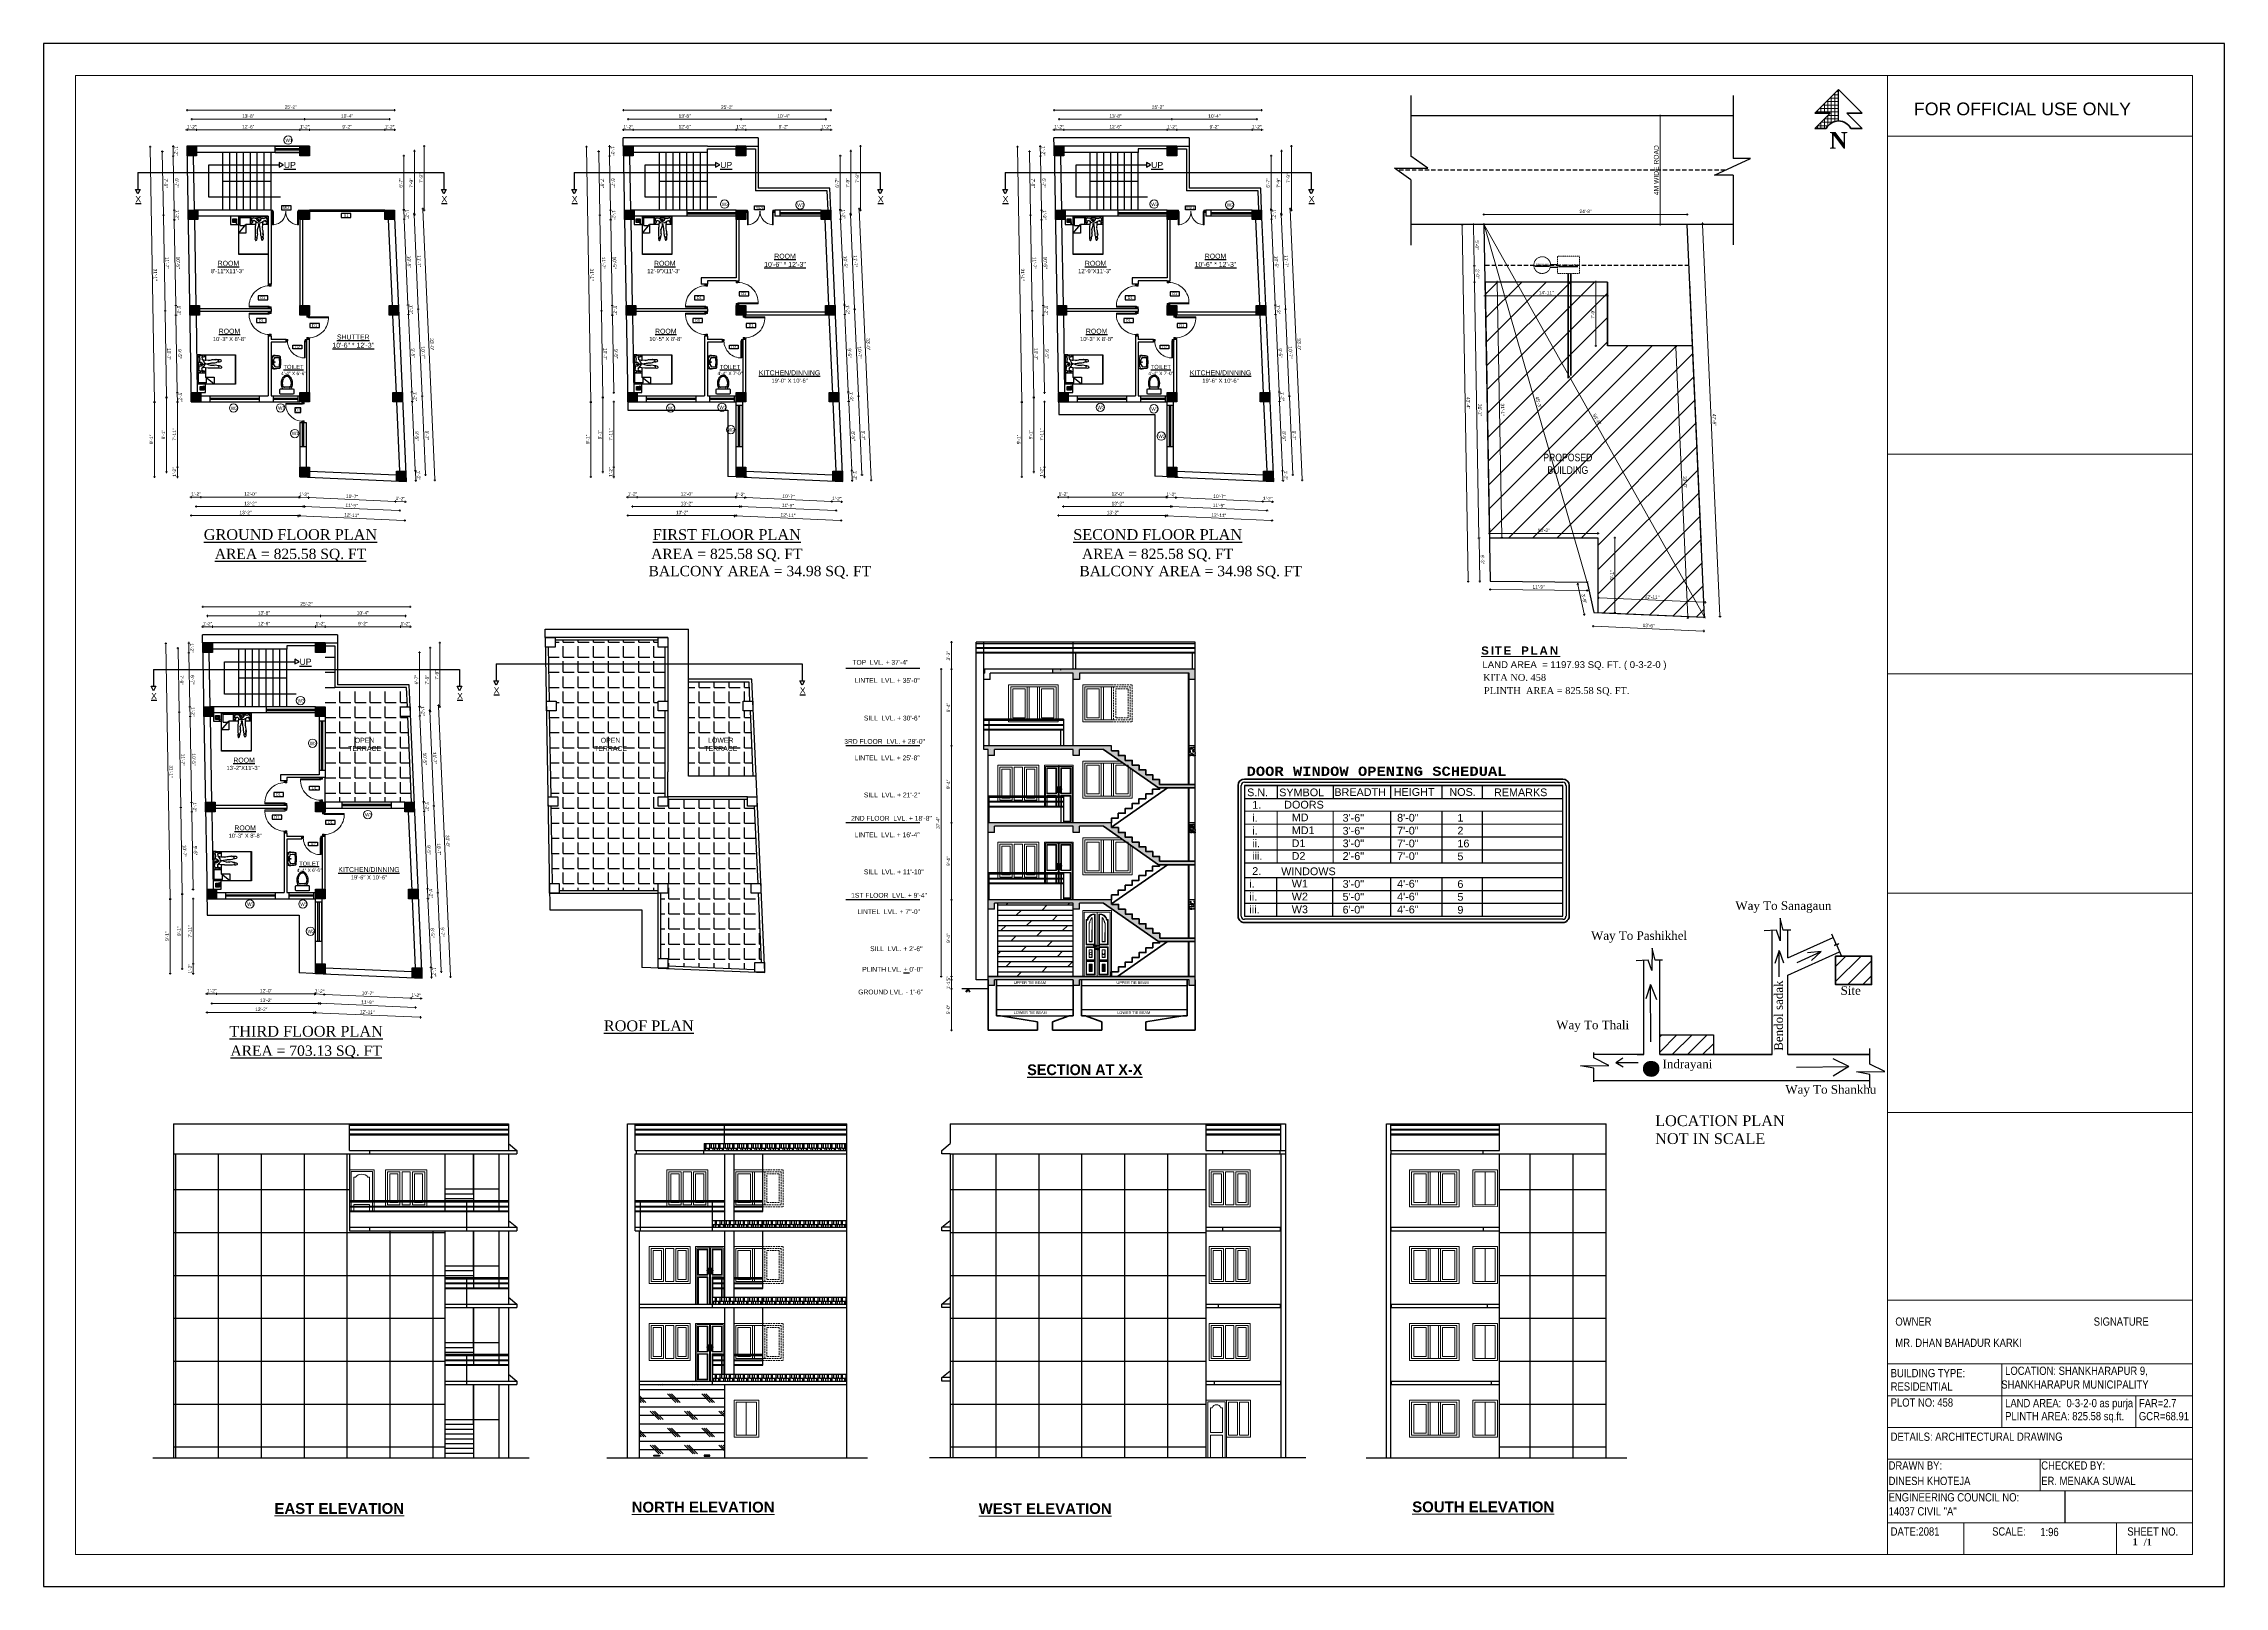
# Model space of a CAD drawing. Header units: inches. Extents: x -4597 to 93300, y -14139 to 5932.
# Drawn here: x -4597 to -1420, y -11124 to -8877 of the extents above; entities that cross this region are included whole.
import ezdxf
from ezdxf.enums import TextEntityAlignment as Align

# ---------------------------------------------------------------- set-up
doc = ezdxf.new("R2010")
doc.units = ezdxf.units.IN
doc.header["$LTSCALE"] = 0.5
doc.header["$MEASUREMENT"] = 0
doc.header["$PDMODE"] = 66
doc.linetypes.add('DASHED2', pattern=[0.375, 0.25, -0.125])
doc.linetypes.add('HIDDEN', pattern=[0.375, 0.25, -0.125])
doc.layers.add('A-Wall', color=7, linetype='Continuous')
doc.layers.add('furniture', color=31, linetype='Continuous')
for name, color, linetype, lineweight in [('A_Title Text', 105, 'Continuous', 60), ('BOUNDARY', 210, 'Continuous', 35), ('door', 202, 'Continuous', 5), ('dotted', 131, 'HIDDEN', 13), ('DW elev', 123, 'Continuous', 25), ('DW-SEC', 24, 'Continuous', 25), ('Ele', 7, 'Continuous', 30), ('ELE1', 3, 'Continuous', 9), ('furnitures', 45, 'Continuous', 9), ('hatch', 9, 'Continuous', 0), ('river', 7, 'DASHED2', 25), ('TEXT', 220, 'Continuous', 9), ('Text 0.200', 122, 'Continuous', 20), ('Toilet', 7, 'Continuous', 25), ('wall', 20, 'Continuous', 40), ('win', 5, 'Continuous', 18)]:
    doc.layers.add(name, color=color, linetype=linetype, lineweight=lineweight)
doc.styles.add('14 INCH', font='times.ttf', dxfattribs={"height": 14})
doc.styles.add('arial', font='arial.ttf')
doc.styles.add('COURIER', font='courbd.ttf')
doc.styles.add('ordinary', font='ARIALN.TTF')
doc.styles.get("Standard").update_dxf_attribs({"font": 'arial.ttf'})
doc.styles.add('TIMES 96', font='times.ttf', dxfattribs={"height": 8})
doc.dimstyles.new('S8', dxfattribs={"dimtxt": 5, "dimasz": 1, "dimexe": 6, "dimexo": 18, "dimgap": 1.9375, "dimtad": 1, "dimdec": 0, "dimzin": 3, "dimdsep": 46, "dimlunit": 4, "dimtxsty": 'Standard', "dimblk": 'dot 2', "dimcen": 12, "dimse1": 1, "dimse2": 1, "dimclrd": 1, "dimclre": 1, "dimclrt": 256, "dimadec": 0, "dimazin": 0, "dimtfac": 0.75, "dimtdec": 0, "dimtix": 1, "dimtmove": 1, "dimatfit": 3, "dimldrblk": 'DOT', "dimfxl": 1, "dimtolj": 1, "dimtzin": 0, "dimlwd": 9, "dimlwe": 9, "dimarcsym": 0})
pattern_1 = [(0, (-14329.53, 3143.497), (0, 22), [16, -6]), (90, (-14329.53, 3143.497), (-22, 1e-15), [16, -6])]
pattern_2 = [(0, (-14444.261, 3143.497), (0, 22), [16, -6]), (90, (-14444.261, 3143.497), (-22, 1e-15), [16, -6])]

# ---------------------------------------------------------------- blocks, each defined once
blk = doc.blocks.new('SDEGH')
at = {"layer": 'TEXT'}
h = blk.add_hatch(dxfattribs=at)
h.set_pattern_fill('NET', color=256, scale=40, style=0)
h.set_pattern_definition([(0, (43922.391, -13181.093), (0, 5), []), (90, (43922.391, -13181.093), (-5, 3e-16), [])])
h.paths.add_polyline_path([(52300.8, -9226.1), (52266.3, -9260.6), (52288.8, -9260.6), (52266.3, -9283.1), (52282.8, -9283.1, -0.284572), (52300.8, -9272)])
blk.add_line((52300.8, -9226.1), (52300.8, -9272), dxfattribs=at)
at = {"layer": 'wall'}
for p, q in [((52266.3, -9260.6), (52300.8, -9226.1)), ((52335.4, -9260.6), (52300.8, -9226.1)), ((52266.3, -9260.6), (52288.8, -9260.6)), ((52266.3, -9283.1), (52288.8, -9260.6)), ((52335.4, -9260.6), (52312.9, -9260.6)), ((52335.4, -9283.1), (52312.9, -9260.6)), ((52266.3, -9283.1), (52282.8, -9283.1)), ((52335.4, -9283.1), (52318.8, -9283.1))]:
    blk.add_line(p, q, dxfattribs=at)
blk.add_arc((52300.8, -9292), 20.1, 26.4605, 153.5395, dxfattribs=at)
at = {"layer": 'Defpoints', "insert": (52287.7, -9288.2), "char_height": 24, "width": 23.16, "attachment_point": 1}
blk.add_mtext('{\\fTimes New Roman|b1|i0|c0|p18;N}', dxfattribs=at)
blk = doc.blocks.new('dot1')
at = {"layer": 'hatch'}
h = blk.add_hatch(color=256, dxfattribs=at)
edge = h.paths.add_edge_path()
edge.add_arc((0, 0), 1, 0, 360)
for p, q in [((3, 0), (-3, 0)), ((0, 3), (0, -3))]:
    blk.add_line(p, q, dxfattribs=at)
blk.add_circle((0, 0), 1, dxfattribs=at)
blk = doc.blocks.new('dot 2')
at = {"layer": 'hatch', "xscale": 0.5, "yscale": 0.5, "zscale": 0.5}
blk.add_blockref('dot1', (0, 0), dxfattribs=at)
blk = doc.blocks.new('*D1096')
at = {"layer": 'Defpoints', "color": 0, "transparency": 16777216}
for p in [(-4217, -8986.6), (-4381.4, -9026), (-4217, -9026)]:
    blk.add_point(p, dxfattribs=at)
at = {"layer": 'Toilet', "color": 1, "lineweight": 9, "transparency": 16777216}
blk.add_line((-4380.4, -8986.6), (-4218, -8986.6), dxfattribs=at)
at = {"layer": 'Toilet', "color": 1, "lineweight": 9, "transparency": 16777216, "rotation": 180}
blk.add_blockref('dot 2', (-4381.4, -8986.6), dxfattribs=at)
at = {"layer": 'Toilet', "color": 1, "lineweight": 9, "transparency": 16777216}
blk.add_blockref('dot 2', (-4217, -8986.6), dxfattribs=at)
at = {"layer": 'Toilet', "transparency": 16777216, "insert": (-4299.2, -8982.1), "char_height": 5, "attachment_point": 5}
blk.add_mtext('\\A1;13\'-8"', dxfattribs=at)
blk = doc.blocks.new('_Dot')
at = {"color": 0, "linetype": 'ByBlock', "lineweight": -2}
blk.add_line((-0.5, 0), (-1, 0), dxfattribs=at)
at = {"color": 0, "linetype": 'ByBlock', "const_width": 0.5}
blk.add_lwpolyline([(-0.25, 0, 1), (0.25, 0, 1)], format="xyb", close=True, dxfattribs=at)
blk = doc.blocks.new('*D1097')
at = {"layer": 'Defpoints', "color": 0, "transparency": 16777216}
for p in [(-4093.2, -8986.6), (-4217, -9026), (-4093.2, -9119)]:
    blk.add_point(p, dxfattribs=at)
at = {"layer": 'Toilet', "color": 1, "lineweight": 9, "transparency": 16777216}
blk.add_line((-4216, -8986.6), (-4094.2, -8986.6), dxfattribs=at)
at = {"layer": 'Toilet', "color": 1, "lineweight": 9, "transparency": 16777216, "rotation": 180}
blk.add_blockref('dot 2', (-4217, -8986.6), dxfattribs=at)
at = {"layer": 'Toilet', "color": 1, "lineweight": 9, "transparency": 16777216}
blk.add_blockref('dot 2', (-4093.2, -8986.6), dxfattribs=at)
at = {"layer": 'Toilet', "transparency": 16777216, "insert": (-4155.1, -8982.1), "char_height": 5, "attachment_point": 5}
blk.add_mtext('\\A1;10\'-4"', dxfattribs=at)
blk = doc.blocks.new('BED3')
at = {"layer": 'furniture'}
for p, q in [((82.7, 78), (22.7, 78)), ((22.7, 78), (22.7, 0)), ((82.7, 77.1), (22.7, 77.1)), ((55.6, 46.2), (56.4, 49)), ((55.8, 43.8), (55.6, 46.2)), ((56.2, 42.8), (57.8, 44.8)), ((56.4, 49), (57, 49.7)), ((57, 49.7), (57.6, 49.7)), ((57.6, 49.7), (58.5, 49)), ((57.8, 44.8), (58.8, 44.1)), ((58.5, 49), (59.2, 48.1)), ((59.2, 48.1), (60, 45.3)), ((60, 45.3), (59.9, 42.6)), ((68.2, 45), (69.1, 47.7)), ((68.2, 43.6), (68.2, 45)), ((69.1, 47.7), (69.8, 48.7)), ((69.8, 48.7), (70.5, 48.9)), ((70.5, 48.9), (71.6, 48.3)), ((71.6, 48.3), (72.4, 46.9)), ((72.4, 46.9), (72.7, 44.6)), ((72.7, 44.6), (72.5, 42.3)), ((82.7, 0), (82.7, 78)), ((6, 16.7), (22.7, 16.7)), ((6, 0), (6, 16.7)), ((22.7, 0), (6, 0)), ((10.4, 13.1, 27.8), (10.4, 5.5, 27.8)), ((18, 13.1, 27.8), (10.4, 13.1, 27.8)), ((10.4, 5.5, 27.8), (18, 5.5, 27.8)), ((11.4, 11.9, 27.8), (11.4, 7.8, 27.8)), ((14.9, 11.9, 27.8), (11.4, 11.9, 27.8)), ((11.4, 7.8, 27.8), (14.9, 7.8, 27.8)), ((12.3, 11.2, 27.8), (12.3, 11.2, 27.8)), ((12.3, 10.3, 27.8), (12.3, 10.3, 27.8)), ((12.3, 9.4, 27.8), (12.3, 9.4, 27.8)), ((12.3, 8.6, 27.8), (12.3, 8.6, 27.8)), ((14.1, 6.8, 27.8), (12.3, 6.8, 27.8)), ((12.3, 6.8, 27.8), (12.3, 6.4, 27.8)), ((12.3, 6.4, 27.8), (14.1, 6.4, 27.8)), ((13.1, 11.2, 27.8), (13.1, 11.2, 27.8)), ((13.1, 10.3, 27.8), (13.1, 10.3, 27.8)), ((13.1, 9.4, 27.8), (13.1, 9.4, 27.8)), ((13.1, 8.6, 27.8), (13.1, 8.6, 27.8)), ((14, 11.2, 27.8), (14, 11.2, 27.8)), ((14, 10.3, 27.8), (14, 10.3, 27.8)), ((14, 9.4, 27.8), (14, 9.4, 27.8)), ((14, 8.6, 27.8), (14, 8.6, 27.8)), ((14.1, 6.4, 27.8), (14.1, 6.8, 27.8)), ((14.9, 7.8, 27.8), (14.9, 11.9, 27.8)), ((16.2, 7, 27.8), (16.2, 11.6, 27.8)), ((17, 12.5, 27.8), (17.4, 13.6, 27.8)), ((17.2, 13.8, 27.8), (17.7, 14, 27.8)), ((17.2, 7, 27.8), (17.2, 11.6, 27.8)), ((17.4, 14.1, 27.8), (17.9, 14.3, 27.8)), ((17.6, 14.5, 27.8), (18.1, 14.7, 27.8)), ((17.7, 14.9, 27.8), (18.3, 15.1, 27.8)), ((18, 5.5, 27.8), (18, 13.1, 27.8)), ((18.1, 11.4, 27.8), (18.7, 11.5, 27.8)), ((18.2, 15.3, 27.8), (18.8, 15.5, 27.8)), ((18.3, 11.7, 27.8), (18.9, 11.9, 27.8)), ((18.5, 12.1, 27.8), (19, 12.3, 27.8)), ((18.7, 15.1, 27.8), (19.2, 15.3, 27.8)), ((18.7, 12.5, 27.8), (19.2, 12.7, 27.8)), ((18.9, 14.7, 27.8), (19.4, 14.9, 27.8)), ((18.9, 12.8, 27.8), (19.4, 13, 27.8)), ((19, 14.3, 27.8), (19.6, 14.5, 27.8)), ((19, 14, 27.8), (19.6, 14.1, 27.8)), ((19, 13.6, 27.8), (19.6, 13.8, 27.8)), ((19, 13.2, 27.8), (19.6, 13.4, 27.8)), ((37.3, 34.3, 11.4), (22.7, 34.3, 11.4)), ((22.7, 34.3, 11.4), (37.3, 16.7, 11.4)), ((22.7, 16.7), (22.7, 0)), ((22.7, 0.9), (82.7, 0.9)), ((82.7, 0), (22.7, 0)), ((25.6, 19, 12.8), (35, 19, 12.8)), ((25.6, 19, 12.8), (25.6, 2.4, 12.8)), ((25.6, 2.4, 12.8), (45.9, 2.4, 12.8)), ((37.3, 16.7, 11.4), (37.3, 34.3, 11.4)), ((56.5, 16.7, 11.4), (37.3, 16.7, 11.4)), ((45.9, 2.4, 12.8), (45.9, 16.7, 12.8)), ((48.1, 14), (47.5, 11.6)), ((47.5, 11.6), (47.8, 10.4)), ((47.8, 10.4), (49.2, 8.7)), ((48.6, 14.2), (48.1, 14)), ((49.2, 13.3), (48.6, 14.2)), ((49.5, 13.7), (49.2, 13.3)), ((49.2, 8.7), (49.5, 9.7)), ((49.2, 8.7), (49.4, 6.5)), ((49.4, 6.5), (50.7, 3.8)), ((50.2, 14.5), (49.5, 14.3)), ((49.5, 14.3), (49.5, 13.7)), ((49.5, 9.7), (50.2, 10.3)), ((50.8, 12), (50, 14.4)), ((50.2, 10.3), (50.8, 10.4)), ((50.6, 10.4), (50.8, 12)), ((50.7, 3.8), (52.8, 3.2)), ((52.3, 8.6), (50.8, 10.4)), ((53, 9.1), (52.5, 8.8)), ((52.8, 3.2), (56.3, 3.8)), ((54, 9.5), (53, 9.1)), ((55.2, 9), (54, 9.5)), ((56, 9.9), (54.9, 8.7)), ((56.1, 43.2), (55.8, 43.8)), ((55.8, 39.3), (56.2, 42.8)), ((55.9, 37.4), (55.8, 39.3)), ((55.9, 28.4), (55.9, 37.4)), ((55.9, 23.3), (55.9, 28.4)), ((56.1, 22.4), (55.9, 23.3)), ((57, 10.6), (56, 9.9)), ((56.5, 16.3), (56.1, 22.4)), ((57.2, 14.1), (56.5, 16.3)), ((56.5, 4), (58.2, 3.7)), ((57.2, 10.9), (57, 12.7)), ((58.2, 11), (57, 10.6)), ((57.1, 12.8), (57.5, 14.7)), ((58.7, 12.5), (58, 11.1)), ((58.2, 3.7), (60.1, 4.2)), ((60.5, 13.6), (58.7, 12.5)), ((58.8, 44.1), (59.9, 42.5)), ((60.5, 8.6), (59.6, 7.2)), ((59.6, 7.2), (59.8, 4.6)), ((59.8, 4.6), (61.1, 2.7)), ((59.9, 42.5), (61.1, 39.6)), ((60.1, 43.6), (60.2, 41.8)), ((60.4, 35), (61, 33.2)), ((61, 8.2), (60.4, 8.1)), ((63.4, 14.2), (60.5, 13.6)), ((62.5, 11), (60.5, 8.6)), ((61, 30.2), (60.6, 26.9)), ((60.7, 27.3), (62.3, 22.9)), ((61.5, 36.8), (60.9, 33.7)), ((61, 33.2), (61, 30.2)), ((61.9, 7.7), (61, 8.2)), ((61.1, 39.6), (61.5, 36.8)), ((61.1, 2.7), (63.3, 2.1)), ((63.5, 8.8), (61.9, 7.7)), ((61.9, 7.6), (62.6, 4.5)), ((62.1, 15.9), (63.3, 16.4)), ((62.3, 22.9), (63.5, 19.2)), ((63.5, 11.1), (62.5, 11)), ((64.2, 8.3), (62.9, 8.3)), ((63.3, 2.1), (64.7, 2.1)), ((65.4, 14.3), (63.4, 14.2)), ((64, 6.3), (63.4, 6.5)), ((63.5, 19.2), (64, 16.8)), ((64.4, 10.7), (63.5, 11.1)), ((64.8, 9.2), (63.5, 8.8)), ((65.1, 5.8), (64, 6.3)), ((64.4, 16.7), (65.5, 25.6)), ((65.4, 10.2), (64.4, 10.7)), ((64.7, 16.7), (65.3, 16)), ((64.7, 2.1), (65.4, 2.3)), ((65.9, 9.1), (64.8, 9.2)), ((67.6, 13.6), (65.4, 14.3)), ((66.2, 9.1), (65.4, 10.2)), ((65.4, 2.3), (66.3, 2.3)), ((65.5, 25.6), (65.7, 28)), ((65.7, 28), (66.2, 29.6)), ((66.5, 8.8), (65.9, 9.1)), ((66.2, 29.6), (66.6, 35.4)), ((66.2, 29.6), (66.4, 29.7)), ((66.3, 2.3), (67.1, 3.2)), ((67.7, 6.9), (66.5, 8.8)), ((66.6, 35.4), (66.9, 38.4)), ((67, 3.1), (66.6, 3.8)), ((66.7, 7), (67.8, 5.4)), ((66.9, 38.4), (67.4, 39.6)), ((67.1, 3.2), (68, 3.9)), ((67.4, 39.6), (68.7, 42.7)), ((70.4, 12), (67.6, 13.6)), ((67.9, 5.1), (67.7, 6.9)), ((68, 3.9), (67.9, 5.1)), ((70, 4.4), (68.1, 4.8)), ((68.6, 42.7), (68.2, 43.6)), ((68.7, 42.7), (70.2, 43.7)), ((70.9, 11.8), (70, 12.1)), ((72, 4.6), (70, 4.4)), ((70.2, 43.7), (71.5, 41.6)), ((70.6, 16.2), (70.2, 16.1)), ((70.6, 23.8), (71, 23.1)), ((71.3, 15.9), (70.6, 16.2)), ((71.8, 28.1), (70.9, 25.6)), ((72.2, 11.1), (70.9, 11.8)), ((71.3, 24.4), (71, 23.1)), ((71, 23.1), (71.5, 17.3)), ((71.1, 25.9), (71.3, 24.4)), ((71.5, 17.3), (71.3, 15.1)), ((82.7, 16.7, 11.4), (71.4, 16.7, 11.4)), ((71.4, 14.9), (71.7, 13.5)), ((71.5, 41.6), (72.5, 39.9)), ((71.7, 13.5), (72.2, 11.3)), ((72.2, 29.8), (71.8, 28.1)), ((71.9, 37.5), (72.5, 32.1)), ((73.8, 5.4), (72, 4.6)), ((72.5, 32.1), (72.2, 29.8)), ((73.3, 10.2), (72.2, 11.1)), ((72.5, 42.3), (72.3, 40.6)), ((72.5, 39.9), (73.1, 38.4)), ((73.3, 37.9), (72.5, 33.3)), ((73.1, 38.4), (73.3, 37.9)), ((74.1, 9.1), (73.3, 10.2)), ((74.7, 9.9), (73.6, 9.9)), ((74.2, 5), (73.8, 5.4)), ((78.5, 3.6), (74.2, 5)), ((77.2, 8.9), (74.7, 9.9)), ((78.5, 10.8), (77.2, 8.9)), ((80.1, 10.2), (78.5, 10.8)), ((79.6, 4), (78.5, 3.6)), ((78.7, 12.6), (79.3, 14.2)), ((78.8, 10.7), (78.7, 12.6)), ((79.3, 14.2), (79.4, 15.1)), ((79.4, 15.1), (79.9, 15.3)), ((80.1, 4.8), (79.6, 4)), ((80.1, 15), (79.9, 15.3)), ((80.1, 15), (80.3, 13.7)), ((80.6, 9.6), (80.1, 10.2)), ((80.8, 8.9), (80.1, 4.8)), ((80.3, 13.7), (80.8, 13.6)), ((80.4, 14.4), (81.3, 13.4)), ((81.6, 11.4), (80.7, 9.6)), ((80.7, 9.6), (80.8, 8.9)), ((81.3, 13.4), (81.6, 11.4)), ((82.7, 0), (82.7, 16.7))]:
    blk.add_line(p, q, dxfattribs=at)
blk.add_lwpolyline([(80.4, 6.5), (82.7, 6.5), (82.7, 0.9), (47.5, 0.9), (47.5, 6.5), (49.5, 6.5)], dxfattribs=at)
for centre, start, end in [((16.7, 11.6, 27.8), 298.4915, 241.5085), ((16.7, 7, 27.8), 118.4915, 61.5085)]:
    blk.add_arc(centre, 0.972, start, end, dxfattribs=at)
blk = doc.blocks.new('mb-lavabo5')
for p, q in [((-219, 0), (-242, -85)), ((219, 0), (-219, 0)), ((219, 0), (242, -85)), ((-230, -85), (-242, -85)), ((-170, -154), (-163, -284)), ((170, -154), (163, -284)), ((242, -85), (230, -85))]:
    blk.add_line(p, q)
for centre, radius in [((-76, -52), 7.7), ((-76, -52), 7.93), ((-38, -52), 7.93), ((-38, -52), 7.7), ((0, -135), 11.3), ((0, -52), 7.93), ((0, -135), 7.55), ((38, -52), 7.7), ((38, -52), 7.93), ((76, -52), 7.7), ((76, -52), 7.93)]:
    blk.add_circle(centre, radius)
for centre, radius, start, end in [((1005, -72), 1246, 180.6088, 191.79329), ((-12, -360), 351, 88.06824, 128.4553), ((1017, -72), 1246, 180.6088, 191.41424), ((-195, -322), 21.2, 191.79329, 262.16231), ((-185, -314), 21.2, 191.41424, 263.56906), ((-4, 1285), 1640, 263.22491, 270.14813), ((-4, 1285), 1631, 263.56906, 270.14895), ((-154, -153), 15.1, 134.05689, 182.96688), ((-20, -292), 208, 84.34721, 134.05689), ((-142, -283), 21.2, 182.96688, 260.96534), ((18, 723), 1040, 260.98812, 269.03909), ((12, -360), 351, 51.5447, 91.93176), ((20, -292), 208, 45.94311, 95.65279), ((4, 1285), 1631, 269.85105, 276.43094), ((4, 1285), 1640, 269.85187, 276.77509), ((-18, 723), 1040, 271.02446, 279.02188), ((142, -283), 21.2, 279.03466, 357.03312), ((154, -153), 15.1, 357.03312, 45.94311), ((185, -314), 21.2, 276.43094, 348.58576), ((195, -322), 21.2, 277.83769, 348.20671), ((-1017, -72), 1246, 348.58576, 359.3912), ((-1005, -72), 1246, 348.20671, 359.3912)]:
    blk.add_arc(centre, radius, start, end)
blk = doc.blocks.new('mb-boncau1')
at = {"linetype": 'Continuous'}
for p, q in [((225, 0), (-225, 0)), ((-250, -25), (-250, -175)), ((-225, -200), (225, -200)), ((250, -175), (250, -25))]:
    blk.add_line(p, q, dxfattribs=at)
at = {"color": 44, "linetype": 'Continuous'}
for p, q in [((-133, -270), (133, -270)), ((-86, -248), (-96, -248)), ((-96, -248), (-96, -270)), ((-96, -270), (-86, -270)), ((-86, -270), (-86, -248)), ((86, -248), (96, -248)), ((86, -270), (86, -248)), ((96, -270), (86, -270)), ((96, -248), (96, -270))]:
    blk.add_line(p, q, dxfattribs=at)
at = {"linetype": 'Continuous'}
for centre, radius, start, end in [((-225, -25), 25, 90, 180), ((225, -25), 25, 0, 90), ((-225, -175), 25, 180, 270), ((264, -401), 458, 164.92686, 180), ((264, -401), 458, 180, 195.07314), ((134, -366), 323, 149.09657, 164.92686), ((134, -436), 323, 195.07314, 213.03155), ((52, -490), 226, 213.03155, 237.50023), ((0, -571), 129, 237.50023, 270), ((0, -571), 129, 270, 302.49977), ((-52, -490), 226, 302.49977, 326.96845), ((-134, -436), 323, 326.96845, 344.92686), ((-134, -366), 323, 15.07314, 30.90343), ((-264, -401), 458, 0, 15.07314), ((-264, -401), 458, 344.92686, 0), ((225, -175), 25, 270, 0)]:
    blk.add_arc(centre, radius, start, end, dxfattribs=at)
at = {"color": 44, "linetype": 'Continuous'}
for centre, radius, start, end in [((264, -401), 418, 164.92686, 180), ((264, -401), 418, 180, 195.07314), ((134, -366), 283, 160.17598, 164.92686), ((134, -436), 283, 195.07314, 213.03155), ((52, -490), 186, 213.03155, 237.50023), ((0, -571), 89.3, 237.50023, 270), ((0, -571), 89.3, 270, 302.49977), ((-52, -490), 186, 302.49977, 326.96845), ((-134, -436), 283, 326.96845, 344.92686), ((-134, -366), 283, 15.07314, 19.82402), ((-264, -401), 418, 0, 15.07314), ((-264, -401), 418, 344.92686, 0)]:
    blk.add_arc(centre, radius, start, end, dxfattribs=at)
blk = doc.blocks.new('A$C27B36B59')
at = {"layer": 'door'}
for p, q in [((0, 4), (0, 0)), ((2.5, 4), (0, 4)), ((0, 0), (3, 0)), ((2.5, 2.5), (2.5, 4)), ((3, 2.5), (2.5, 2.5)), ((3, 0), (3, 2.5))]:
    blk.add_line(p, q, dxfattribs=at)
for centre, radius, start, end in [((-1.4, -0.5), 4.75, 22.1411, 72.838), ((1.3, 2.1), 1.64, 45.138, 144.8948), ((2.2, 0.3), 2.49, 83.3149, 152.658), ((0.1, 0.4), 2.05, 349.4875, 93.6805), ((2, -0.5), 2.01, 58.7447, 166.495), ((-0.1, 0.3), 1.13, 343.542, 86.947), ((2.1, -0.4), 1.17, 38.2816, 160.1519)]:
    blk.add_arc(centre, radius, start, end, dxfattribs=at)
blk = doc.blocks.new('D2')
at = {"layer": 'door'}
for p, q in [((74474, 24047.6), (74474, 24018.1)), ((74474, 24047.6), (74475.5, 24047.6)), ((74475.5, 24047.6), (74475.5, 24018.1))]:
    blk.add_line(p, q, dxfattribs=at)
blk.add_arc((74474, 24047.6), 29.5, 180, 272.9146, dxfattribs=at)
at = {"layer": 'door', "xscale": -1, "rotation": 180}
blk.add_blockref('A$C27B36B59', (74442, 24050.1), dxfattribs=at)
at = {"layer": 'door', "rotation": 180}
blk.add_blockref('A$C27B36B59', (74478, 24050.1), dxfattribs=at)
blk = doc.blocks.new('*D1125')
at = {"layer": 'Defpoints', "color": 0, "transparency": 16777216}
for p in [(-4374.4, -9002.2), (-4388.4, -9026), (-4374.4, -9026)]:
    blk.add_point(p, dxfattribs=at)
at = {"layer": 'Toilet', "color": 1, "lineweight": 9, "transparency": 16777216}
for p, q in [((-4389.4, -9002.2), (-4390.4, -9002.2)), ((-4388.4, -9002.2), (-4374.4, -9002.2)), ((-4373.4, -9002.2), (-4372.4, -9002.2))]:
    blk.add_line(p, q, dxfattribs=at)
blk.add_blockref('dot 2', (-4388.4, -9002.2), dxfattribs=at)
at = {"layer": 'Toilet', "color": 1, "lineweight": 9, "transparency": 16777216, "rotation": 180}
blk.add_blockref('dot 2', (-4374.4, -9002.2), dxfattribs=at)
at = {"layer": 'Toilet', "transparency": 16777216, "insert": (-4381.4, -8997.8), "char_height": 5, "attachment_point": 5}
blk.add_mtext('\\A1;1\'-2"', dxfattribs=at)
blk = doc.blocks.new('*D1126')
at = {"layer": 'Defpoints', "color": 0, "transparency": 16777216}
for p in [(-4224, -9002.2), (-4374.4, -9026), (-4224, -9026)]:
    blk.add_point(p, dxfattribs=at)
at = {"layer": 'Toilet', "color": 1, "lineweight": 9, "transparency": 16777216}
blk.add_line((-4373.4, -9002.2), (-4225, -9002.2), dxfattribs=at)
at = {"layer": 'Toilet', "color": 1, "lineweight": 9, "transparency": 16777216, "rotation": 180}
blk.add_blockref('dot 2', (-4374.4, -9002.2), dxfattribs=at)
at = {"layer": 'Toilet', "color": 1, "lineweight": 9, "transparency": 16777216}
blk.add_blockref('dot 2', (-4224, -9002.2), dxfattribs=at)
at = {"layer": 'Toilet', "transparency": 16777216, "insert": (-4299.2, -8997.7), "char_height": 5, "attachment_point": 5}
blk.add_mtext('\\A1;12\'-6"', dxfattribs=at)
blk = doc.blocks.new('*D1127')
at = {"layer": 'Defpoints', "color": 0, "transparency": 16777216}
for p in [(-4210, -9002.2), (-4224, -9026), (-4210, -9026)]:
    blk.add_point(p, dxfattribs=at)
at = {"layer": 'Toilet', "color": 1, "lineweight": 9, "transparency": 16777216}
for p, q in [((-4225, -9002.2), (-4226, -9002.2)), ((-4224, -9002.2), (-4210, -9002.2)), ((-4209, -9002.2), (-4208, -9002.2))]:
    blk.add_line(p, q, dxfattribs=at)
blk.add_blockref('dot 2', (-4224, -9002.2), dxfattribs=at)
at = {"layer": 'Toilet', "color": 1, "lineweight": 9, "transparency": 16777216, "rotation": 180}
blk.add_blockref('dot 2', (-4210, -9002.2), dxfattribs=at)
at = {"layer": 'Toilet', "transparency": 16777216, "insert": (-4217, -8997.8), "char_height": 5, "attachment_point": 5}
blk.add_mtext('\\A1;1\'-2"', dxfattribs=at)
blk = doc.blocks.new('*D1128')
at = {"layer": 'Defpoints', "color": 0, "transparency": 16777216}
for p in [(-4100.2, -9002.2), (-4210, -9026), (-4100.2, -9121)]:
    blk.add_point(p, dxfattribs=at)
at = {"layer": 'Toilet', "color": 1, "lineweight": 9, "transparency": 16777216}
blk.add_line((-4209, -9002.2), (-4101.2, -9002.2), dxfattribs=at)
at = {"layer": 'Toilet', "color": 1, "lineweight": 9, "transparency": 16777216, "rotation": 180}
blk.add_blockref('dot 2', (-4210, -9002.2), dxfattribs=at)
at = {"layer": 'Toilet', "color": 1, "lineweight": 9, "transparency": 16777216}
blk.add_blockref('dot 2', (-4100.2, -9002.2), dxfattribs=at)
at = {"layer": 'Toilet', "transparency": 16777216, "insert": (-4155.1, -8997.7), "char_height": 5, "attachment_point": 5}
blk.add_mtext('\\A1;9\'-2"', dxfattribs=at)
blk = doc.blocks.new('*D1129')
at = {"layer": 'Defpoints', "color": 0, "transparency": 16777216}
for p in [(-4086.2, -9002.2), (-4086.2, -9119), (-4100.2, -9121)]:
    blk.add_point(p, dxfattribs=at)
at = {"layer": 'Toilet', "color": 1, "lineweight": 9, "transparency": 16777216}
for p, q in [((-4101.2, -9002.2), (-4102.2, -9002.2)), ((-4100.2, -9002.2), (-4086.2, -9002.2)), ((-4085.2, -9002.2), (-4084.2, -9002.2))]:
    blk.add_line(p, q, dxfattribs=at)
blk.add_blockref('dot 2', (-4100.2, -9002.2), dxfattribs=at)
at = {"layer": 'Toilet', "color": 1, "lineweight": 9, "transparency": 16777216, "rotation": 180}
blk.add_blockref('dot 2', (-4086.2, -9002.2), dxfattribs=at)
at = {"layer": 'Toilet', "transparency": 16777216, "insert": (-4093.2, -8997.8), "char_height": 5, "attachment_point": 5}
blk.add_mtext('\\A1;1\'-2"', dxfattribs=at)
blk = doc.blocks.new('*D1109')
at = {"layer": 'Defpoints', "color": 0, "transparency": 16777216}
for p in [(-4408.5, -9040.3), (-4388.6, -9026), (-4388.4, -9040)]:
    blk.add_point(p, dxfattribs=at)
at = {"layer": 'Toilet', "color": 1, "lineweight": 9, "transparency": 16777216}
for p, q in [((-4408.8, -9025.3), (-4408.8, -9024.3)), ((-4408.7, -9026.3), (-4408.5, -9040.3)), ((-4408.5, -9041.3), (-4408.5, -9042.3))]:
    blk.add_line(p, q, dxfattribs=at)
for p, rotation in [((-4408.7, -9026.3), 270.9891790651088), ((-4408.5, -9040.3), 90.98917906510874)]:
    blk.add_blockref('dot 2', p, dxfattribs=dict(at, rotation=rotation))
at = {"layer": 'Toilet', "transparency": 16777216, "insert": (-4404.2, -9033.2), "char_height": 5, "attachment_point": 5, "rotation": 270.9892}
blk.add_mtext('\\A1;1\'-2"', dxfattribs=at)
blk = doc.blocks.new('*D1110')
at = {"layer": 'Defpoints', "color": 0, "transparency": 16777216}
for p in [(-4388.4, -9040), (-4407.1, -9119.3), (-4386.8, -9119)]:
    blk.add_point(p, dxfattribs=at)
at = {"layer": 'Toilet', "color": 1, "lineweight": 9, "transparency": 16777216}
blk.add_line((-4408.5, -9041.3), (-4407.2, -9118.3), dxfattribs=at)
for p, rotation in [((-4408.5, -9040.3), 90.98917906507957), ((-4407.1, -9119.3), 270.9891790650796)]:
    blk.add_blockref('dot 2', p, dxfattribs=dict(at, rotation=rotation))
at = {"layer": 'Toilet', "transparency": 16777216, "insert": (-4403.3, -9079.7), "char_height": 5, "attachment_point": 5, "rotation": 270.9892}
blk.add_mtext('\\A1;6\'-7"', dxfattribs=at)
blk = doc.blocks.new('*D1111')
at = {"layer": 'Defpoints', "color": 0, "transparency": 16777216}
for p in [(-4386.8, -9119), (-4406.9, -9133.3), (-4386.8, -9133)]:
    blk.add_point(p, dxfattribs=at)
at = {"layer": 'Toilet', "color": 1, "lineweight": 9, "transparency": 16777216}
for p, q in [((-4407.2, -9118.3), (-4407.2, -9117.3)), ((-4407.1, -9119.3), (-4406.9, -9133.3)), ((-4406.9, -9134.3), (-4406.9, -9135.3))]:
    blk.add_line(p, q, dxfattribs=at)
for p, rotation in [((-4407.1, -9119.3), 270.9891790650796), ((-4406.9, -9133.3), 90.98917906507957)]:
    blk.add_blockref('dot 2', p, dxfattribs=dict(at, rotation=rotation))
at = {"layer": 'Toilet', "transparency": 16777216, "insert": (-4402.6, -9126.2), "char_height": 5, "attachment_point": 5, "rotation": 270.9892}
blk.add_mtext('\\A1;1\'-2"', dxfattribs=at)
blk = doc.blocks.new('*D1112')
at = {"layer": 'Defpoints', "color": 0, "transparency": 16777216}
for p in [(-4386.8, -9133), (-4404.7, -9258.3), (-4384.4, -9258)]:
    blk.add_point(p, dxfattribs=at)
at = {"layer": 'Toilet', "color": 1, "lineweight": 9, "transparency": 16777216}
blk.add_line((-4406.9, -9134.3), (-4404.8, -9257.3), dxfattribs=at)
for p, rotation in [((-4406.9, -9133.3), 90.98917906507957), ((-4404.7, -9258.3), 270.9891790650796)]:
    blk.add_blockref('dot 2', p, dxfattribs=dict(at, rotation=rotation))
at = {"layer": 'Toilet', "transparency": 16777216, "insert": (-4401.3, -9195.7), "char_height": 5, "attachment_point": 5, "rotation": 270.9892}
blk.add_mtext('\\A1;10\'-5"', dxfattribs=at)
blk = doc.blocks.new('*D1113')
at = {"layer": 'Defpoints', "color": 0, "transparency": 16777216}
for p in [(-4404.5, -9272.3), (-4384.4, -9258), (-4384.4, -9272)]:
    blk.add_point(p, dxfattribs=at)
at = {"layer": 'Toilet', "color": 1, "lineweight": 9, "transparency": 16777216}
for p, q in [((-4404.8, -9257.3), (-4404.8, -9256.3)), ((-4404.7, -9258.3), (-4404.5, -9272.3)), ((-4404.5, -9273.3), (-4404.5, -9274.3))]:
    blk.add_line(p, q, dxfattribs=at)
for p, rotation in [((-4404.7, -9258.3), 270.9891790650796), ((-4404.5, -9272.3), 90.98917906507957)]:
    blk.add_blockref('dot 2', p, dxfattribs=dict(at, rotation=rotation))
at = {"layer": 'Toilet', "transparency": 16777216, "insert": (-4400.2, -9265.2), "char_height": 5, "attachment_point": 5, "rotation": 270.9892}
blk.add_mtext('\\A1;1\'-2"', dxfattribs=at)
blk = doc.blocks.new('*D1114')
at = {"layer": 'Defpoints', "color": 0, "transparency": 16777216}
for p in [(-4384.4, -9272), (-4402.6, -9385.1), (-4382.2, -9384.7)]:
    blk.add_point(p, dxfattribs=at)
at = {"layer": 'Toilet', "color": 1, "lineweight": 9, "transparency": 16777216}
blk.add_line((-4404.5, -9273.3), (-4402.6, -9384.1), dxfattribs=at)
for p, rotation in [((-4404.5, -9272.3), 90.98917906507957), ((-4402.6, -9385.1), 270.9891790650796)]:
    blk.add_blockref('dot 2', p, dxfattribs=dict(at, rotation=rotation))
at = {"layer": 'Toilet', "transparency": 16777216, "insert": (-4399, -9328.6), "char_height": 5, "attachment_point": 5, "rotation": 270.9892}
blk.add_mtext('\\A1;9\'-5"', dxfattribs=at)
blk = doc.blocks.new('*D1115')
at = {"layer": 'Defpoints', "color": 0, "transparency": 16777216}
for p in [(-4402.3, -9399.1), (-4382.2, -9384.7), (-4382.2, -9398.7)]:
    blk.add_point(p, dxfattribs=at)
at = {"layer": 'Toilet', "color": 1, "lineweight": 9, "transparency": 16777216}
for p, q in [((-4402.6, -9384.1), (-4402.6, -9383.1)), ((-4402.6, -9385.1), (-4402.3, -9399.1)), ((-4402.3, -9400.1), (-4402.3, -9401.1))]:
    blk.add_line(p, q, dxfattribs=at)
for p, rotation in [((-4402.6, -9385.1), 270.9891790650796), ((-4402.3, -9399.1), 90.98917906507957)]:
    blk.add_blockref('dot 2', p, dxfattribs=dict(at, rotation=rotation))
at = {"layer": 'Toilet', "transparency": 16777216, "insert": (-4398, -9392), "char_height": 5, "attachment_point": 5, "rotation": 270.9892}
blk.add_mtext('\\A1;1\'-2"', dxfattribs=at)
blk = doc.blocks.new('*D1116')
at = {"layer": 'Defpoints', "color": 0, "transparency": 16777216}
for p in [(-4420.4, -9265.7), (-4377.4, -9265), (-4375.2, -9391.7)]:
    blk.add_point(p, dxfattribs=at)
at = {"layer": 'Toilet', "color": 1, "lineweight": 9, "transparency": 16777216}
blk.add_line((-4418.2, -9391.5), (-4420.4, -9266.7), dxfattribs=at)
for p, rotation in [((-4420.4, -9265.7), 90.98917906511056), ((-4418.2, -9392.5), 270.9891790651105)]:
    blk.add_blockref('dot 2', p, dxfattribs=dict(at, rotation=rotation))
at = {"layer": 'Toilet', "transparency": 16777216, "insert": (-4414.8, -9329), "char_height": 5, "attachment_point": 5, "rotation": 270.9892}
blk.add_mtext('\\A1;10\'-7"', dxfattribs=at)
blk = doc.blocks.new('*D1117')
at = {"layer": 'Defpoints', "color": 0, "transparency": 16777216}
for p in [(-4422.8, -9126.7), (-4379.8, -9126), (-4377.4, -9265)]:
    blk.add_point(p, dxfattribs=at)
at = {"layer": 'Toilet', "color": 1, "lineweight": 9, "transparency": 16777216}
blk.add_line((-4420.4, -9264.7), (-4422.8, -9127.7), dxfattribs=at)
for p, rotation in [((-4422.8, -9126.7), 90.98917906507957), ((-4420.4, -9265.7), 270.9891790650796)]:
    blk.add_blockref('dot 2', p, dxfattribs=dict(at, rotation=rotation))
at = {"layer": 'Toilet', "transparency": 16777216, "insert": (-4417.2, -9196.1), "char_height": 5, "attachment_point": 5, "rotation": 270.9892}
blk.add_mtext('\\A1;11\'-7"', dxfattribs=at)
blk = doc.blocks.new('*D1118')
at = {"layer": 'Defpoints', "color": 0, "transparency": 16777216}
for p in [(-4424.4, -9033.7), (-4381.4, -9033), (-4379.8, -9126)]:
    blk.add_point(p, dxfattribs=at)
at = {"layer": 'Toilet', "color": 1, "lineweight": 9, "transparency": 16777216}
blk.add_line((-4422.8, -9125.7), (-4424.4, -9034.7), dxfattribs=at)
for p, rotation in [((-4424.4, -9033.7), 90.98917906507957), ((-4422.8, -9126.7), 270.9891790650796)]:
    blk.add_blockref('dot 2', p, dxfattribs=dict(at, rotation=rotation))
at = {"layer": 'Toilet', "transparency": 16777216, "insert": (-4419.1, -9080.1), "char_height": 5, "attachment_point": 5, "rotation": 270.9892}
blk.add_mtext('\\A1;7\'-9"', dxfattribs=at)
blk = doc.blocks.new('*D1119')
at = {"layer": 'Defpoints', "color": 0, "transparency": 16777216}
for p in [(-4217, -9391.7), (-4418.3, -9500.7), (-4217, -9500.7)]:
    blk.add_point(p, dxfattribs=at)
at = {"layer": 'Toilet', "color": 1, "lineweight": 9, "transparency": 16777216}
blk.add_line((-4418.3, -9392.7), (-4418.3, -9499.7), dxfattribs=at)
for p, rotation in [((-4418.3, -9391.7), 90), ((-4418.3, -9500.7), 270)]:
    blk.add_blockref('dot 2', p, dxfattribs=dict(at, rotation=rotation))
at = {"layer": 'Toilet', "transparency": 16777216, "insert": (-4422.8, -9446.2), "char_height": 5, "attachment_point": 5, "rotation": 90}
blk.add_mtext('\\A1;9\'-1"', dxfattribs=at)
blk = doc.blocks.new('*D950')
at = {"layer": 'Defpoints', "color": 0, "transparency": 16777216}
for p in [(-4224, -9398.7), (-4402.4, -9493.7), (-4224, -9493.7)]:
    blk.add_point(p, dxfattribs=at)
at = {"layer": 'Toilet', "color": 1, "lineweight": 9, "transparency": 16777216}
blk.add_line((-4402.4, -9399.7), (-4402.4, -9492.7), dxfattribs=at)
for p, rotation in [((-4402.4, -9398.7), 90), ((-4402.4, -9493.7), 270)]:
    blk.add_blockref('dot 2', p, dxfattribs=dict(at, rotation=rotation))
at = {"layer": 'Toilet', "transparency": 16777216, "insert": (-4406.9, -9446.2), "char_height": 5, "attachment_point": 5, "rotation": 90}
blk.add_mtext('\\A1;7\'-11"', dxfattribs=at)
blk = doc.blocks.new('*D1120')
at = {"layer": 'Defpoints', "color": 0, "transparency": 16777216}
for p in [(-4224, -9493.7), (-4402.4, -9507.7), (-4224, -9507.7)]:
    blk.add_point(p, dxfattribs=at)
at = {"layer": 'Toilet', "color": 1, "lineweight": 9, "transparency": 16777216}
for p, q in [((-4402.4, -9492.7), (-4402.4, -9491.7)), ((-4402.4, -9493.7), (-4402.4, -9507.7)), ((-4402.4, -9508.7), (-4402.4, -9509.7))]:
    blk.add_line(p, q, dxfattribs=at)
for p, rotation in [((-4402.4, -9493.7), 270), ((-4402.4, -9507.7), 90)]:
    blk.add_blockref('dot 2', p, dxfattribs=dict(at, rotation=rotation))
at = {"layer": 'Toilet', "transparency": 16777216, "insert": (-4406.9, -9500.7), "char_height": 5, "attachment_point": 5, "rotation": 90}
blk.add_mtext('\\A1;1\'-2"', dxfattribs=at)
blk = doc.blocks.new('*D951')
at = {"layer": 'Defpoints', "color": 0, "transparency": 16777216}
for p in [(-4388.6, -9026), (-4435.8, -9399.6), (-4382.2, -9398.7)]:
    blk.add_point(p, dxfattribs=at)
at = {"layer": 'Toilet', "color": 1, "lineweight": 9, "transparency": 16777216}
blk.add_line((-4442.2, -9027.9), (-4435.8, -9398.6), dxfattribs=at)
for p, rotation in [((-4442.2, -9026.9), 90.98917906510306), ((-4435.8, -9399.6), 270.9891790651031)]:
    blk.add_blockref('dot 2', p, dxfattribs=dict(at, rotation=rotation))
at = {"layer": 'Toilet', "transparency": 16777216, "insert": (-4434.5, -9213.2), "char_height": 5, "attachment_point": 5, "rotation": 270.9892}
blk.add_mtext('\\A1;31\'-1"', dxfattribs=at)
blk = doc.blocks.new('*D1121')
at = {"layer": 'Defpoints', "color": 0, "transparency": 16777216}
for p in [(-4224, -9398.7), (-4435.9, -9507.7), (-4224, -9507.7)]:
    blk.add_point(p, dxfattribs=at)
at = {"layer": 'Toilet', "color": 1, "lineweight": 9, "transparency": 16777216}
blk.add_line((-4435.9, -9399.7), (-4435.9, -9506.7), dxfattribs=at)
for p, rotation in [((-4435.9, -9398.7), 90), ((-4435.9, -9507.7), 270)]:
    blk.add_blockref('dot 2', p, dxfattribs=dict(at, rotation=rotation))
at = {"layer": 'Toilet', "transparency": 16777216, "insert": (-4440.3, -9453.2), "char_height": 5, "attachment_point": 5, "rotation": 90}
blk.add_mtext('\\A1;9\'-1"', dxfattribs=at)
blk = doc.blocks.new('*D1122')
at = {"layer": 'Defpoints', "color": 0, "transparency": 16777216}
for p in [(-4382.2, -9398.7), (-4368.2, -9398.7), (-4382.2, -9537.2)]:
    blk.add_point(p, dxfattribs=at)
at = {"layer": 'Toilet', "color": 1, "lineweight": 9, "transparency": 16777216}
for p, q in [((-4383.2, -9537.2), (-4384.2, -9537.2)), ((-4368.2, -9537.2), (-4382.2, -9537.2)), ((-4367.2, -9537.2), (-4366.2, -9537.2))]:
    blk.add_line(p, q, dxfattribs=at)
blk.add_blockref('dot 2', (-4382.2, -9537.2), dxfattribs=at)
at = {"layer": 'Toilet', "color": 1, "lineweight": 9, "transparency": 16777216, "rotation": 180}
blk.add_blockref('dot 2', (-4368.2, -9537.2), dxfattribs=at)
at = {"layer": 'Toilet', "transparency": 16777216, "insert": (-4375.2, -9532.8), "char_height": 5, "attachment_point": 5}
blk.add_mtext('\\A1;1\'-2"', dxfattribs=at)
blk = doc.blocks.new('*D1124')
at = {"layer": 'Defpoints', "color": 0, "transparency": 16777216}
for p in [(-4224, -9507.7), (-4210, -9508.3), (-4211.3, -9538.1)]:
    blk.add_point(p, dxfattribs=at)
at = {"layer": 'Toilet', "color": 1, "lineweight": 9, "transparency": 16777216}
for p, q in [((-4226.3, -9537.4), (-4227.3, -9537.4)), ((-4225.3, -9537.5), (-4211.3, -9538.1)), ((-4210.3, -9538.1), (-4209.3, -9538.1))]:
    blk.add_line(p, q, dxfattribs=at)
for p, rotation in [((-4225.3, -9537.5), 357.5160448331329), ((-4211.3, -9538.1), 177.5160448331328)]:
    blk.add_blockref('dot 2', p, dxfattribs=dict(at, rotation=rotation))
at = {"layer": 'Toilet', "transparency": 16777216, "insert": (-4218.1, -9533.3), "char_height": 5, "attachment_point": 5, "rotation": 357.516}
blk.add_mtext('\\A1;1\'-2"', dxfattribs=at)
blk = doc.blocks.new('*D1130')
at = {"layer": 'Defpoints', "color": 0, "transparency": 16777216}
for p in [(-4210, -9508.3), (-4083.4, -9513.6), (-4084.7, -9543.6)]:
    blk.add_point(p, dxfattribs=at)
at = {"layer": 'Toilet', "color": 1, "lineweight": 9, "transparency": 16777216}
blk.add_line((-4210.3, -9538.1), (-4085.7, -9543.5), dxfattribs=at)
for p, rotation in [((-4211.3, -9538.1), 177.5160448330952), ((-4084.7, -9543.6), 357.5160448330952)]:
    blk.add_blockref('dot 2', p, dxfattribs=dict(at, rotation=rotation))
at = {"layer": 'Toilet', "transparency": 16777216, "insert": (-4147.8, -9536.3), "char_height": 5, "attachment_point": 5, "rotation": 357.516}
blk.add_mtext('\\A1;10\'-7"', dxfattribs=at)
blk = doc.blocks.new('*D1131')
at = {"layer": 'Defpoints', "color": 0, "transparency": 16777216}
for p in [(-4083.4, -9513.6), (-4069.4, -9513.6), (-4070.7, -9544.2)]:
    blk.add_point(p, dxfattribs=at)
at = {"layer": 'Toilet', "color": 1, "lineweight": 9, "transparency": 16777216}
for p, q in [((-4085.7, -9543.5), (-4086.7, -9543.5)), ((-4084.7, -9543.6), (-4070.7, -9544.2)), ((-4069.7, -9544.2), (-4068.7, -9544.2))]:
    blk.add_line(p, q, dxfattribs=at)
for p, rotation in [((-4084.7, -9543.6), 357.5160448330952), ((-4070.7, -9544.2), 177.5160448330952)]:
    blk.add_blockref('dot 2', p, dxfattribs=dict(at, rotation=rotation))
at = {"layer": 'Toilet', "transparency": 16777216, "insert": (-4077.5, -9539.4), "char_height": 5, "attachment_point": 5, "rotation": 357.516}
blk.add_mtext('\\A1;1\'-2"', dxfattribs=at)
blk = doc.blocks.new('*D1132')
at = {"layer": 'Defpoints', "color": 0, "transparency": 16777216}
for p in [(-4217, -9500.7), (-4076.4, -9506.6), (-4078.5, -9557)]:
    blk.add_point(p, dxfattribs=at)
at = {"layer": 'Toilet', "color": 1, "lineweight": 9, "transparency": 16777216}
blk.add_line((-4218.1, -9551.1), (-4079.5, -9556.9), dxfattribs=at)
for p, rotation in [((-4219.1, -9551.1), 177.5958237491187), ((-4078.5, -9557), 357.5958237491187)]:
    blk.add_blockref('dot 2', p, dxfattribs=dict(at, rotation=rotation))
at = {"layer": 'Toilet', "transparency": 16777216, "insert": (-4148.6, -9549.5), "char_height": 5, "attachment_point": 5, "rotation": 357.5958}
blk.add_mtext('\\A1;11\'-9"', dxfattribs=at)
blk = doc.blocks.new('*D1036')
at = {"layer": 'Defpoints', "color": 0, "transparency": 16777216}
for p in [(-4382.2, -9398.7), (-4224, -9398.7), (-4224, -9564.3)]:
    blk.add_point(p, dxfattribs=at)
at = {"layer": 'Toilet', "color": 1, "lineweight": 9, "transparency": 16777216}
blk.add_line((-4381.2, -9564.3), (-4225, -9564.3), dxfattribs=at)
at = {"layer": 'Toilet', "color": 1, "lineweight": 9, "transparency": 16777216, "rotation": 180}
blk.add_blockref('dot 2', (-4382.2, -9564.3), dxfattribs=at)
at = {"layer": 'Toilet', "color": 1, "lineweight": 9, "transparency": 16777216}
blk.add_blockref('dot 2', (-4224, -9564.3), dxfattribs=at)
at = {"layer": 'Toilet', "transparency": 16777216, "insert": (-4303.1, -9559.8), "char_height": 5, "attachment_point": 5}
blk.add_mtext('\\A1;13\'-2"', dxfattribs=at)
blk = doc.blocks.new('*D1037')
at = {"layer": 'Defpoints', "color": 0, "transparency": 16777216}
for p in [(-4224, -9507.7), (-4068.7, -9514.4), (-4071.2, -9571.5)]:
    blk.add_point(p, dxfattribs=at)
at = {"layer": 'Toilet', "color": 1, "lineweight": 9, "transparency": 16777216}
blk.add_line((-4225.5, -9564.8), (-4072.2, -9571.4), dxfattribs=at)
for p, rotation in [((-4226.5, -9564.8), 177.5160448331279), ((-4071.2, -9571.5), 357.5160448331279)]:
    blk.add_blockref('dot 2', p, dxfattribs=dict(at, rotation=rotation))
at = {"layer": 'Toilet', "transparency": 16777216, "insert": (-4148.6, -9563.7), "char_height": 5, "attachment_point": 5, "rotation": 357.516}
blk.add_mtext('\\A1;12\'-11"', dxfattribs=at)
blk = doc.blocks.new('*D1038')
at = {"layer": 'Defpoints', "color": 0, "transparency": 16777216}
for p in [(-4086.2, -9119), (-4072.6, -9118.4), (-4086.2, -9133)]:
    blk.add_point(p, dxfattribs=at)
at = {"layer": 'Toilet', "color": 1, "lineweight": 9, "transparency": 16777216}
for p, q in [((-4072.6, -9117.4), (-4072.7, -9116.4)), ((-4072, -9132.3), (-4072.6, -9118.4)), ((-4071.9, -9133.3), (-4071.9, -9134.3))]:
    blk.add_line(p, q, dxfattribs=at)
for p, rotation in [((-4072.6, -9118.4), 272.536359722129), ((-4072, -9132.3), 92.53635972212899)]:
    blk.add_blockref('dot 2', p, dxfattribs=dict(at, rotation=rotation))
at = {"layer": 'Toilet', "transparency": 16777216, "insert": (-4067.8, -9125.2), "char_height": 5, "attachment_point": 5, "rotation": 272.5364}
blk.add_mtext('\\A1;1\'-2"', dxfattribs=at)
blk = doc.blocks.new('*D1040')
at = {"layer": 'Defpoints', "color": 0, "transparency": 16777216}
for p in [(-4080.1, -9258), (-4079.4, -9272), (-4065.8, -9271.4)]:
    blk.add_point(p, dxfattribs=at)
at = {"layer": 'Toilet', "color": 1, "lineweight": 9, "transparency": 16777216}
for p, q in [((-4066.5, -9256.4), (-4066.5, -9255.4)), ((-4066.4, -9257.4), (-4065.8, -9271.4)), ((-4065.8, -9272.4), (-4065.7, -9273.4))]:
    blk.add_line(p, q, dxfattribs=at)
for p, rotation in [((-4066.4, -9257.4), 272.536359722129), ((-4065.8, -9271.4), 92.53635972212899)]:
    blk.add_blockref('dot 2', p, dxfattribs=dict(at, rotation=rotation))
at = {"layer": 'Toilet', "transparency": 16777216, "insert": (-4061.7, -9264.2), "char_height": 5, "attachment_point": 5, "rotation": 272.5364}
blk.add_mtext('\\A1;1\'-2"', dxfattribs=at)
blk = doc.blocks.new('*D1134')
at = {"layer": 'Defpoints', "color": 0, "transparency": 16777216}
for p in [(-4074.4, -9384.7), (-4073.8, -9398.7), (-4060.2, -9398.1)]:
    blk.add_point(p, dxfattribs=at)
at = {"layer": 'Toilet', "color": 1, "lineweight": 9, "transparency": 16777216}
for p, q in [((-4060.9, -9383.1), (-4060.9, -9382.1)), ((-4060.8, -9384.1), (-4060.2, -9398.1)), ((-4060.1, -9399.1), (-4060.1, -9400.1))]:
    blk.add_line(p, q, dxfattribs=at)
for p, rotation in [((-4060.8, -9384.1), 272.536359722129), ((-4060.2, -9398.1), 92.53635972212899)]:
    blk.add_blockref('dot 2', p, dxfattribs=dict(at, rotation=rotation))
at = {"layer": 'Toilet', "transparency": 16777216, "insert": (-4056.1, -9390.9), "char_height": 5, "attachment_point": 5, "rotation": 272.5364}
blk.add_mtext('\\A1;1\'-2"', dxfattribs=at)
blk = doc.blocks.new('*D1136')
at = {"layer": 'Defpoints', "color": 0, "transparency": 16777216}
for p in [(-4069.4, -9499.6), (-4069.4, -9513.6), (-4055.1, -9512.9)]:
    blk.add_point(p, dxfattribs=at)
at = {"layer": 'Toilet', "color": 1, "lineweight": 9, "transparency": 16777216}
for p, q in [((-4055.8, -9498), (-4055.8, -9497)), ((-4055.7, -9499), (-4055.1, -9512.9)), ((-4055.1, -9513.9), (-4055, -9514.9))]:
    blk.add_line(p, q, dxfattribs=at)
for p, rotation in [((-4055.7, -9499), 272.536359722129), ((-4055.1, -9512.9), 92.53635972212899)]:
    blk.add_blockref('dot 2', p, dxfattribs=dict(at, rotation=rotation))
at = {"layer": 'Toilet', "transparency": 16777216, "insert": (-4051, -9505.8), "char_height": 5, "attachment_point": 5, "rotation": 272.5364}
blk.add_mtext('\\A1;1\'-2"', dxfattribs=at)
blk = doc.blocks.new('*D1137')
at = {"layer": 'Defpoints', "color": 0, "transparency": 16777216}
for p in [(-4093.2, -9126), (-4087.1, -9265), (-4051.5, -9263.4)]:
    blk.add_point(p, dxfattribs=at)
at = {"layer": 'Toilet', "color": 1, "lineweight": 9, "transparency": 16777216}
blk.add_line((-4057.6, -9125.4), (-4051.5, -9262.4), dxfattribs=at)
for p, rotation in [((-4057.6, -9124.4), 92.53635972209058), ((-4051.5, -9263.4), 272.5363597220905)]:
    blk.add_blockref('dot 2', p, dxfattribs=dict(at, rotation=rotation))
at = {"layer": 'Toilet', "transparency": 16777216, "insert": (-4050.1, -9193.7), "char_height": 5, "attachment_point": 5, "rotation": 272.5364}
blk.add_mtext('\\A1;11\'-7"', dxfattribs=at)
blk = doc.blocks.new('*D1138')
at = {"layer": 'Defpoints', "color": 0, "transparency": 16777216}
for p in [(-4087.1, -9265), (-4081.4, -9391.7), (-4045.9, -9390.1)]:
    blk.add_point(p, dxfattribs=at)
at = {"layer": 'Toilet', "color": 1, "lineweight": 9, "transparency": 16777216}
blk.add_line((-4051.4, -9264.4), (-4045.9, -9389.1), dxfattribs=at)
for p, rotation in [((-4051.5, -9263.4), 92.53635972212899), ((-4045.9, -9390.1), 272.536359722129)]:
    blk.add_blockref('dot 2', p, dxfattribs=dict(at, rotation=rotation))
at = {"layer": 'Toilet', "transparency": 16777216, "insert": (-4044.2, -9326.6), "char_height": 5, "attachment_point": 5, "rotation": 272.5364}
blk.add_mtext('\\A1;10\'-7"', dxfattribs=at)
blk = doc.blocks.new('*D1139')
at = {"layer": 'Defpoints', "color": 0, "transparency": 16777216}
for p in [(-4081.4, -9391.7), (-4076.4, -9506.6), (-4040.8, -9505)]:
    blk.add_point(p, dxfattribs=at)
at = {"layer": 'Toilet', "color": 1, "lineweight": 9, "transparency": 16777216}
blk.add_line((-4045.8, -9391.1), (-4040.8, -9504), dxfattribs=at)
for p, rotation in [((-4045.9, -9390.1), 92.53635972212899), ((-4040.8, -9505), 272.536359722129)]:
    blk.add_blockref('dot 2', p, dxfattribs=dict(at, rotation=rotation))
at = {"layer": 'Toilet', "transparency": 16777216, "insert": (-4038.8, -9447.4), "char_height": 5, "attachment_point": 5, "rotation": 272.5364}
blk.add_mtext('\\A1;9\'-7"', dxfattribs=at)
blk = doc.blocks.new('*D1141')
at = {"layer": 'Defpoints', "color": 0, "transparency": 16777216}
for p in [(-4217, -9033), (-4057.1, -9033), (-4217, -9126)]:
    blk.add_point(p, dxfattribs=at)
at = {"layer": 'Toilet', "color": 1, "lineweight": 9, "transparency": 16777216}
blk.add_line((-4057.1, -9125), (-4057.1, -9034), dxfattribs=at)
for p, rotation in [((-4057.1, -9033), 90), ((-4057.1, -9126), 270)]:
    blk.add_blockref('dot 2', p, dxfattribs=dict(at, rotation=rotation))
at = {"layer": 'Toilet', "transparency": 16777216, "insert": (-4061.6, -9079.5), "char_height": 5, "attachment_point": 5, "rotation": 90}
blk.add_mtext('\\A1;7\'-9"', dxfattribs=at)
blk = doc.blocks.new('*D1142')
at = {"layer": 'Defpoints', "color": 0, "transparency": 16777216}
for p in [(-4210, -9026), (-4210, -9119), (-4042.9, -9119)]:
    blk.add_point(p, dxfattribs=at)
at = {"layer": 'Toilet', "color": 1, "lineweight": 9, "transparency": 16777216}
blk.add_line((-4042.9, -9027), (-4042.9, -9118), dxfattribs=at)
for p, rotation in [((-4042.9, -9026), 90), ((-4042.9, -9119), 270)]:
    blk.add_blockref('dot 2', p, dxfattribs=dict(at, rotation=rotation))
at = {"layer": 'Toilet', "transparency": 16777216, "insert": (-4047.4, -9072.5), "char_height": 5, "attachment_point": 5, "rotation": 90}
blk.add_mtext('\\A1;7\'-9"', dxfattribs=at)
blk = doc.blocks.new('*D1041')
at = {"layer": 'Defpoints', "color": 0, "transparency": 16777216}
for p in [(-4086.2, -9119), (-4068.7, -9514.4), (-4027.3, -9512.6)]:
    blk.add_point(p, dxfattribs=at)
at = {"layer": 'Toilet', "color": 1, "lineweight": 9, "transparency": 16777216}
blk.add_line((-4044.8, -9118.1), (-4027.3, -9511.6), dxfattribs=at)
for p, rotation in [((-4044.8, -9117.1), 92.53635972209025), ((-4027.3, -9512.6), 272.5363597220903)]:
    blk.add_blockref('dot 2', p, dxfattribs=dict(at, rotation=rotation))
at = {"layer": 'Toilet', "transparency": 16777216, "insert": (-4031.6, -9314.7), "char_height": 5, "attachment_point": 5, "rotation": 272.5364}
blk.add_mtext('\\A1;33\'-0"', dxfattribs=at)
blk = doc.blocks.new('*D1042')
at = {"layer": 'Defpoints', "color": 0, "transparency": 16777216}
for p in [(-3581.2, -8986.6), (-3745.5, -9026), (-3581.2, -9026)]:
    blk.add_point(p, dxfattribs=at)
at = {"layer": 'Toilet', "color": 1, "lineweight": 9, "transparency": 16777216}
blk.add_line((-3744.5, -8986.6), (-3582.2, -8986.6), dxfattribs=at)
at = {"layer": 'Toilet', "color": 1, "lineweight": 9, "transparency": 16777216, "rotation": 180}
blk.add_blockref('dot 2', (-3745.5, -8986.6), dxfattribs=at)
at = {"layer": 'Toilet', "color": 1, "lineweight": 9, "transparency": 16777216}
blk.add_blockref('dot 2', (-3581.2, -8986.6), dxfattribs=at)
at = {"layer": 'Toilet', "transparency": 16777216, "insert": (-3663.3, -8982.1), "char_height": 5, "attachment_point": 5}
blk.add_mtext('\\A1;13\'-8"', dxfattribs=at)
blk = doc.blocks.new('*D1043')
at = {"layer": 'Defpoints', "color": 0, "transparency": 16777216}
for p in [(-3457.4, -8986.6), (-3581.2, -9026), (-3457.4, -9119)]:
    blk.add_point(p, dxfattribs=at)
at = {"layer": 'Toilet', "color": 1, "lineweight": 9, "transparency": 16777216}
blk.add_line((-3580.2, -8986.6), (-3458.4, -8986.6), dxfattribs=at)
at = {"layer": 'Toilet', "color": 1, "lineweight": 9, "transparency": 16777216, "rotation": 180}
blk.add_blockref('dot 2', (-3581.2, -8986.6), dxfattribs=at)
at = {"layer": 'Toilet', "color": 1, "lineweight": 9, "transparency": 16777216}
blk.add_blockref('dot 2', (-3457.4, -8986.6), dxfattribs=at)
at = {"layer": 'Toilet', "transparency": 16777216, "insert": (-3519.3, -8982.1), "char_height": 5, "attachment_point": 5}
blk.add_mtext('\\A1;10\'-4"', dxfattribs=at)
blk = doc.blocks.new('*D1045')
at = {"layer": 'Defpoints', "color": 0, "transparency": 16777216}
for p in [(-3738.5, -9002.2), (-3752.5, -9026), (-3738.5, -9026)]:
    blk.add_point(p, dxfattribs=at)
at = {"layer": 'Toilet', "color": 1, "lineweight": 9, "transparency": 16777216}
for p, q in [((-3753.5, -9002.2), (-3754.5, -9002.2)), ((-3752.5, -9002.2), (-3738.5, -9002.2)), ((-3737.5, -9002.2), (-3736.5, -9002.2))]:
    blk.add_line(p, q, dxfattribs=at)
blk.add_blockref('dot 2', (-3752.5, -9002.2), dxfattribs=at)
at = {"layer": 'Toilet', "color": 1, "lineweight": 9, "transparency": 16777216, "rotation": 180}
blk.add_blockref('dot 2', (-3738.5, -9002.2), dxfattribs=at)
at = {"layer": 'Toilet', "transparency": 16777216, "insert": (-3745.5, -8997.8), "char_height": 5, "attachment_point": 5}
blk.add_mtext('\\A1;1\'-2"', dxfattribs=at)
blk = doc.blocks.new('*D1046')
at = {"layer": 'Defpoints', "color": 0, "transparency": 16777216}
for p in [(-3588.2, -9002.2), (-3738.5, -9026), (-3588.2, -9026)]:
    blk.add_point(p, dxfattribs=at)
at = {"layer": 'Toilet', "color": 1, "lineweight": 9, "transparency": 16777216}
blk.add_line((-3737.5, -9002.2), (-3589.2, -9002.2), dxfattribs=at)
at = {"layer": 'Toilet', "color": 1, "lineweight": 9, "transparency": 16777216, "rotation": 180}
blk.add_blockref('dot 2', (-3738.5, -9002.2), dxfattribs=at)
at = {"layer": 'Toilet', "color": 1, "lineweight": 9, "transparency": 16777216}
blk.add_blockref('dot 2', (-3588.2, -9002.2), dxfattribs=at)
at = {"layer": 'Toilet', "transparency": 16777216, "insert": (-3663.3, -8997.7), "char_height": 5, "attachment_point": 5}
blk.add_mtext('\\A1;12\'-6"', dxfattribs=at)
blk = doc.blocks.new('*D1047')
at = {"layer": 'Defpoints', "color": 0, "transparency": 16777216}
for p in [(-3574.2, -9002.2), (-3588.2, -9026), (-3574.2, -9026)]:
    blk.add_point(p, dxfattribs=at)
at = {"layer": 'Toilet', "color": 1, "lineweight": 9, "transparency": 16777216}
for p, q in [((-3589.2, -9002.2), (-3590.2, -9002.2)), ((-3588.2, -9002.2), (-3574.2, -9002.2)), ((-3573.2, -9002.2), (-3572.2, -9002.2))]:
    blk.add_line(p, q, dxfattribs=at)
blk.add_blockref('dot 2', (-3588.2, -9002.2), dxfattribs=at)
at = {"layer": 'Toilet', "color": 1, "lineweight": 9, "transparency": 16777216, "rotation": 180}
blk.add_blockref('dot 2', (-3574.2, -9002.2), dxfattribs=at)
at = {"layer": 'Toilet', "transparency": 16777216, "insert": (-3581.2, -8997.8), "char_height": 5, "attachment_point": 5}
blk.add_mtext('\\A1;1\'-2"', dxfattribs=at)
blk = doc.blocks.new('*D1048')
at = {"layer": 'Defpoints', "color": 0, "transparency": 16777216}
for p in [(-3464.4, -9002.2), (-3574.2, -9026), (-3464.4, -9121)]:
    blk.add_point(p, dxfattribs=at)
at = {"layer": 'Toilet', "color": 1, "lineweight": 9, "transparency": 16777216}
blk.add_line((-3573.2, -9002.2), (-3465.4, -9002.2), dxfattribs=at)
at = {"layer": 'Toilet', "color": 1, "lineweight": 9, "transparency": 16777216, "rotation": 180}
blk.add_blockref('dot 2', (-3574.2, -9002.2), dxfattribs=at)
at = {"layer": 'Toilet', "color": 1, "lineweight": 9, "transparency": 16777216}
blk.add_blockref('dot 2', (-3464.4, -9002.2), dxfattribs=at)
at = {"layer": 'Toilet', "transparency": 16777216, "insert": (-3519.3, -8997.7), "char_height": 5, "attachment_point": 5}
blk.add_mtext('\\A1;9\'-2"', dxfattribs=at)
blk = doc.blocks.new('*D1049')
at = {"layer": 'Defpoints', "color": 0, "transparency": 16777216}
for p in [(-3450.4, -9002.2), (-3450.4, -9119), (-3464.4, -9121)]:
    blk.add_point(p, dxfattribs=at)
at = {"layer": 'Toilet', "color": 1, "lineweight": 9, "transparency": 16777216}
for p, q in [((-3465.4, -9002.2), (-3466.4, -9002.2)), ((-3464.4, -9002.2), (-3450.4, -9002.2)), ((-3449.4, -9002.2), (-3448.4, -9002.2))]:
    blk.add_line(p, q, dxfattribs=at)
blk.add_blockref('dot 2', (-3464.4, -9002.2), dxfattribs=at)
at = {"layer": 'Toilet', "color": 1, "lineweight": 9, "transparency": 16777216, "rotation": 180}
blk.add_blockref('dot 2', (-3450.4, -9002.2), dxfattribs=at)
at = {"layer": 'Toilet', "transparency": 16777216, "insert": (-3457.4, -8997.8), "char_height": 5, "attachment_point": 5}
blk.add_mtext('\\A1;1\'-2"', dxfattribs=at)
blk = doc.blocks.new('*D1050')
at = {"layer": 'Defpoints', "color": 0, "transparency": 16777216}
for p in [(-3772.7, -9040.3), (-3752.8, -9026), (-3752.5, -9040)]:
    blk.add_point(p, dxfattribs=at)
at = {"layer": 'Toilet', "color": 1, "lineweight": 9, "transparency": 16777216}
for p, q in [((-3772.9, -9025.3), (-3772.9, -9024.3)), ((-3772.9, -9026.3), (-3772.7, -9040.3)), ((-3772.6, -9041.3), (-3772.6, -9042.3))]:
    blk.add_line(p, q, dxfattribs=at)
for p, rotation in [((-3772.9, -9026.3), 270.9891790651088), ((-3772.7, -9040.3), 90.98917906510874)]:
    blk.add_blockref('dot 2', p, dxfattribs=dict(at, rotation=rotation))
at = {"layer": 'Toilet', "transparency": 16777216, "insert": (-3768.3, -9033.2), "char_height": 5, "attachment_point": 5, "rotation": 270.9892}
blk.add_mtext('\\A1;1\'-2"', dxfattribs=at)
blk = doc.blocks.new('*D1051')
at = {"layer": 'Defpoints', "color": 0, "transparency": 16777216}
for p in [(-3752.5, -9040), (-3771.3, -9119.3), (-3750.9, -9119)]:
    blk.add_point(p, dxfattribs=at)
at = {"layer": 'Toilet', "color": 1, "lineweight": 9, "transparency": 16777216}
blk.add_line((-3772.6, -9041.3), (-3771.3, -9118.3), dxfattribs=at)
for p, rotation in [((-3772.7, -9040.3), 90.98917906507957), ((-3771.3, -9119.3), 270.9891790650796)]:
    blk.add_blockref('dot 2', p, dxfattribs=dict(at, rotation=rotation))
at = {"layer": 'Toilet', "transparency": 16777216, "insert": (-3767.5, -9079.7), "char_height": 5, "attachment_point": 5, "rotation": 270.9892}
blk.add_mtext('\\A1;6\'-7"', dxfattribs=at)
blk = doc.blocks.new('*D1052')
at = {"layer": 'Defpoints', "color": 0, "transparency": 16777216}
for p in [(-3750.9, -9119), (-3771.1, -9133.3), (-3750.9, -9133)]:
    blk.add_point(p, dxfattribs=at)
at = {"layer": 'Toilet', "color": 1, "lineweight": 9, "transparency": 16777216}
for p, q in [((-3771.3, -9118.3), (-3771.3, -9117.3)), ((-3771.3, -9119.3), (-3771.1, -9133.3)), ((-3771, -9134.3), (-3771, -9135.3))]:
    blk.add_line(p, q, dxfattribs=at)
for p, rotation in [((-3771.3, -9119.3), 270.9891790650796), ((-3771.1, -9133.3), 90.98917906507957)]:
    blk.add_blockref('dot 2', p, dxfattribs=dict(at, rotation=rotation))
at = {"layer": 'Toilet', "transparency": 16777216, "insert": (-3766.7, -9126.2), "char_height": 5, "attachment_point": 5, "rotation": 270.9892}
blk.add_mtext('\\A1;1\'-2"', dxfattribs=at)
blk = doc.blocks.new('*D1053')
at = {"layer": 'Defpoints', "color": 0, "transparency": 16777216}
for p in [(-3750.9, -9133), (-3768.9, -9258.3), (-3748.5, -9258)]:
    blk.add_point(p, dxfattribs=at)
at = {"layer": 'Toilet', "color": 1, "lineweight": 9, "transparency": 16777216}
blk.add_line((-3771, -9134.3), (-3768.9, -9257.3), dxfattribs=at)
for p, rotation in [((-3771.1, -9133.3), 90.98917906507957), ((-3768.9, -9258.3), 270.9891790650796)]:
    blk.add_blockref('dot 2', p, dxfattribs=dict(at, rotation=rotation))
at = {"layer": 'Toilet', "transparency": 16777216, "insert": (-3765.5, -9195.7), "char_height": 5, "attachment_point": 5, "rotation": 270.9892}
blk.add_mtext('\\A1;10\'-5"', dxfattribs=at)
blk = doc.blocks.new('*D1054')
at = {"layer": 'Defpoints', "color": 0, "transparency": 16777216}
for p in [(-3768.7, -9272.3), (-3748.5, -9258), (-3748.5, -9272)]:
    blk.add_point(p, dxfattribs=at)
at = {"layer": 'Toilet', "color": 1, "lineweight": 9, "transparency": 16777216}
for p, q in [((-3768.9, -9257.3), (-3768.9, -9256.3)), ((-3768.9, -9258.3), (-3768.7, -9272.3)), ((-3768.6, -9273.3), (-3768.6, -9274.3))]:
    blk.add_line(p, q, dxfattribs=at)
for p, rotation in [((-3768.9, -9258.3), 270.9891790650796), ((-3768.7, -9272.3), 90.98917906507957)]:
    blk.add_blockref('dot 2', p, dxfattribs=dict(at, rotation=rotation))
at = {"layer": 'Toilet', "transparency": 16777216, "insert": (-3764.3, -9265.2), "char_height": 5, "attachment_point": 5, "rotation": 270.9892}
blk.add_mtext('\\A1;1\'-2"', dxfattribs=at)
blk = doc.blocks.new('*D1055')
at = {"layer": 'Defpoints', "color": 0, "transparency": 16777216}
for p in [(-3748.5, -9272), (-3766.7, -9385.1), (-3746.3, -9384.7)]:
    blk.add_point(p, dxfattribs=at)
at = {"layer": 'Toilet', "color": 1, "lineweight": 9, "transparency": 16777216}
blk.add_line((-3768.6, -9273.3), (-3766.7, -9384.1), dxfattribs=at)
for p, rotation in [((-3768.7, -9272.3), 90.98917906507957), ((-3766.7, -9385.1), 270.9891790650796)]:
    blk.add_blockref('dot 2', p, dxfattribs=dict(at, rotation=rotation))
at = {"layer": 'Toilet', "transparency": 16777216, "insert": (-3763.2, -9328.6), "char_height": 5, "attachment_point": 5, "rotation": 270.9892}
blk.add_mtext('\\A1;9\'-5"', dxfattribs=at)
blk = doc.blocks.new('*D1056')
at = {"layer": 'Defpoints', "color": 0, "transparency": 16777216}
for p in [(-3784.6, -9265.7), (-3741.5, -9265), (-3739.3, -9391.7)]:
    blk.add_point(p, dxfattribs=at)
at = {"layer": 'Toilet', "color": 1, "lineweight": 9, "transparency": 16777216}
blk.add_line((-3782.4, -9391.5), (-3784.6, -9266.7), dxfattribs=at)
for p, rotation in [((-3784.6, -9265.7), 90.98917906511056), ((-3782.4, -9392.5), 270.9891790651105)]:
    blk.add_blockref('dot 2', p, dxfattribs=dict(at, rotation=rotation))
at = {"layer": 'Toilet', "transparency": 16777216, "insert": (-3779, -9329), "char_height": 5, "attachment_point": 5, "rotation": 270.9892}
blk.add_mtext('\\A1;10\'-7"', dxfattribs=at)
blk = doc.blocks.new('*D1057')
at = {"layer": 'Defpoints', "color": 0, "transparency": 16777216}
for p in [(-3787, -9126.7), (-3743.9, -9126), (-3741.5, -9265)]:
    blk.add_point(p, dxfattribs=at)
at = {"layer": 'Toilet', "color": 1, "lineweight": 9, "transparency": 16777216}
blk.add_line((-3784.6, -9264.7), (-3787, -9127.7), dxfattribs=at)
for p, rotation in [((-3787, -9126.7), 90.98917906507957), ((-3784.6, -9265.7), 270.9891790650796)]:
    blk.add_blockref('dot 2', p, dxfattribs=dict(at, rotation=rotation))
at = {"layer": 'Toilet', "transparency": 16777216, "insert": (-3781.3, -9196.1), "char_height": 5, "attachment_point": 5, "rotation": 270.9892}
blk.add_mtext('\\A1;11\'-7"', dxfattribs=at)
blk = doc.blocks.new('*D1058')
at = {"layer": 'Defpoints', "color": 0, "transparency": 16777216}
for p in [(-3788.6, -9033.7), (-3745.5, -9033), (-3743.9, -9126)]:
    blk.add_point(p, dxfattribs=at)
at = {"layer": 'Toilet', "color": 1, "lineweight": 9, "transparency": 16777216}
blk.add_line((-3787, -9125.7), (-3788.6, -9034.7), dxfattribs=at)
for p, rotation in [((-3788.6, -9033.7), 90.98917906507957), ((-3787, -9126.7), 270.9891790650796)]:
    blk.add_blockref('dot 2', p, dxfattribs=dict(at, rotation=rotation))
at = {"layer": 'Toilet', "transparency": 16777216, "insert": (-3783.3, -9080.1), "char_height": 5, "attachment_point": 5, "rotation": 270.9892}
blk.add_mtext('\\A1;7\'-9"', dxfattribs=at)
blk = doc.blocks.new('*D1059')
at = {"layer": 'Defpoints', "color": 0, "transparency": 16777216}
for p in [(-3581.2, -9391.7), (-3782.5, -9500.7), (-3581.2, -9500.7)]:
    blk.add_point(p, dxfattribs=at)
at = {"layer": 'Toilet', "color": 1, "lineweight": 9, "transparency": 16777216}
blk.add_line((-3782.5, -9392.7), (-3782.5, -9499.7), dxfattribs=at)
for p, rotation in [((-3782.5, -9391.7), 90), ((-3782.5, -9500.7), 270)]:
    blk.add_blockref('dot 2', p, dxfattribs=dict(at, rotation=rotation))
at = {"layer": 'Toilet', "transparency": 16777216, "insert": (-3787, -9446.2), "char_height": 5, "attachment_point": 5, "rotation": 90}
blk.add_mtext('\\A1;9\'-1"', dxfattribs=at)
blk = doc.blocks.new('*D1060')
at = {"layer": 'Defpoints', "color": 0, "transparency": 16777216}
for p in [(-3588.2, -9398.7), (-3766.6, -9493.7), (-3588.2, -9493.7)]:
    blk.add_point(p, dxfattribs=at)
at = {"layer": 'Toilet', "color": 1, "lineweight": 9, "transparency": 16777216}
blk.add_line((-3766.6, -9399.7), (-3766.6, -9492.7), dxfattribs=at)
for p, rotation in [((-3766.6, -9398.7), 90), ((-3766.6, -9493.7), 270)]:
    blk.add_blockref('dot 2', p, dxfattribs=dict(at, rotation=rotation))
at = {"layer": 'Toilet', "transparency": 16777216, "insert": (-3771, -9446.2), "char_height": 5, "attachment_point": 5, "rotation": 90}
blk.add_mtext('\\A1;7\'-11"', dxfattribs=at)
blk = doc.blocks.new('*D1061')
at = {"layer": 'Defpoints', "color": 0, "transparency": 16777216}
for p in [(-3588.2, -9493.7), (-3766.6, -9507.7), (-3588.2, -9507.7)]:
    blk.add_point(p, dxfattribs=at)
at = {"layer": 'Toilet', "color": 1, "lineweight": 9, "transparency": 16777216}
for p, q in [((-3766.6, -9492.7), (-3766.6, -9491.7)), ((-3766.6, -9493.7), (-3766.6, -9507.7)), ((-3766.6, -9508.7), (-3766.6, -9509.7))]:
    blk.add_line(p, q, dxfattribs=at)
for p, rotation in [((-3766.6, -9493.7), 270), ((-3766.6, -9507.7), 90)]:
    blk.add_blockref('dot 2', p, dxfattribs=dict(at, rotation=rotation))
at = {"layer": 'Toilet', "transparency": 16777216, "insert": (-3771, -9500.7), "char_height": 5, "attachment_point": 5, "rotation": 90}
blk.add_mtext('\\A1;1\'-2"', dxfattribs=at)
blk = doc.blocks.new('*D1062')
at = {"layer": 'Defpoints', "color": 0, "transparency": 16777216}
for p in [(-3752.8, -9026), (-3799.9, -9399.6), (-3746.3, -9398.7)]:
    blk.add_point(p, dxfattribs=at)
at = {"layer": 'Toilet', "color": 1, "lineweight": 9, "transparency": 16777216}
blk.add_line((-3806.3, -9027.9), (-3799.9, -9398.6), dxfattribs=at)
for p, rotation in [((-3806.3, -9026.9), 90.98917906510306), ((-3799.9, -9399.6), 270.9891790651031)]:
    blk.add_blockref('dot 2', p, dxfattribs=dict(at, rotation=rotation))
at = {"layer": 'Toilet', "transparency": 16777216, "insert": (-3798.6, -9213.2), "char_height": 5, "attachment_point": 5, "rotation": 270.9892}
blk.add_mtext('\\A1;31\'-1"', dxfattribs=at)
blk = doc.blocks.new('*D1063')
at = {"layer": 'Defpoints', "color": 0, "transparency": 16777216}
for p in [(-3588.2, -9398.7), (-3800, -9507.7), (-3588.2, -9507.7)]:
    blk.add_point(p, dxfattribs=at)
at = {"layer": 'Toilet', "color": 1, "lineweight": 9, "transparency": 16777216}
blk.add_line((-3800, -9399.7), (-3800, -9506.7), dxfattribs=at)
for p, rotation in [((-3800, -9398.7), 90), ((-3800, -9507.7), 270)]:
    blk.add_blockref('dot 2', p, dxfattribs=dict(at, rotation=rotation))
at = {"layer": 'Toilet', "transparency": 16777216, "insert": (-3804.5, -9453.2), "char_height": 5, "attachment_point": 5, "rotation": 90}
blk.add_mtext('\\A1;9\'-1"', dxfattribs=at)
blk = doc.blocks.new('*D1064')
at = {"layer": 'Defpoints', "color": 0, "transparency": 16777216}
for p in [(-3746.3, -9398.7), (-3732.3, -9398.7), (-3746.3, -9537.2)]:
    blk.add_point(p, dxfattribs=at)
at = {"layer": 'Toilet', "color": 1, "lineweight": 9, "transparency": 16777216}
for p, q in [((-3747.3, -9537.2), (-3748.3, -9537.2)), ((-3732.3, -9537.2), (-3746.3, -9537.2)), ((-3731.3, -9537.2), (-3730.3, -9537.2))]:
    blk.add_line(p, q, dxfattribs=at)
blk.add_blockref('dot 2', (-3746.3, -9537.2), dxfattribs=at)
at = {"layer": 'Toilet', "color": 1, "lineweight": 9, "transparency": 16777216, "rotation": 180}
blk.add_blockref('dot 2', (-3732.3, -9537.2), dxfattribs=at)
at = {"layer": 'Toilet', "transparency": 16777216, "insert": (-3739.3, -9532.8), "char_height": 5, "attachment_point": 5}
blk.add_mtext('\\A1;1\'-2"', dxfattribs=at)
blk = doc.blocks.new('*D1066')
at = {"layer": 'Defpoints', "color": 0, "transparency": 16777216}
for p in [(-3588.2, -9507.7), (-3574.2, -9508.3), (-3575.4, -9538.1)]:
    blk.add_point(p, dxfattribs=at)
at = {"layer": 'Toilet', "color": 1, "lineweight": 9, "transparency": 16777216}
for p, q in [((-3590.4, -9537.4), (-3591.4, -9537.4)), ((-3589.4, -9537.5), (-3575.4, -9538.1)), ((-3574.4, -9538.1), (-3573.4, -9538.1))]:
    blk.add_line(p, q, dxfattribs=at)
for p, rotation in [((-3589.4, -9537.5), 357.5160448331329), ((-3575.4, -9538.1), 177.5160448331328)]:
    blk.add_blockref('dot 2', p, dxfattribs=dict(at, rotation=rotation))
at = {"layer": 'Toilet', "transparency": 16777216, "insert": (-3582.2, -9533.3), "char_height": 5, "attachment_point": 5, "rotation": 357.516}
blk.add_mtext('\\A1;1\'-2"', dxfattribs=at)
blk = doc.blocks.new('*D1067')
at = {"layer": 'Defpoints', "color": 0, "transparency": 16777216}
for p in [(-3574.2, -9508.3), (-3447.5, -9513.6), (-3448.8, -9543.6)]:
    blk.add_point(p, dxfattribs=at)
at = {"layer": 'Toilet', "color": 1, "lineweight": 9, "transparency": 16777216}
blk.add_line((-3574.4, -9538.1), (-3449.8, -9543.5), dxfattribs=at)
for p, rotation in [((-3575.4, -9538.1), 177.5160448330952), ((-3448.8, -9543.6), 357.5160448330952)]:
    blk.add_blockref('dot 2', p, dxfattribs=dict(at, rotation=rotation))
at = {"layer": 'Toilet', "transparency": 16777216, "insert": (-3511.9, -9536.3), "char_height": 5, "attachment_point": 5, "rotation": 357.516}
blk.add_mtext('\\A1;10\'-7"', dxfattribs=at)
blk = doc.blocks.new('*D1068')
at = {"layer": 'Defpoints', "color": 0, "transparency": 16777216}
for p in [(-3447.5, -9513.6), (-3433.5, -9513.6), (-3434.8, -9544.2)]:
    blk.add_point(p, dxfattribs=at)
at = {"layer": 'Toilet', "color": 1, "lineweight": 9, "transparency": 16777216}
for p, q in [((-3449.8, -9543.5), (-3450.8, -9543.5)), ((-3448.8, -9543.6), (-3434.8, -9544.2)), ((-3433.8, -9544.2), (-3432.8, -9544.2))]:
    blk.add_line(p, q, dxfattribs=at)
for p, rotation in [((-3448.8, -9543.6), 357.5160448330952), ((-3434.8, -9544.2), 177.5160448330952)]:
    blk.add_blockref('dot 2', p, dxfattribs=dict(at, rotation=rotation))
at = {"layer": 'Toilet', "transparency": 16777216, "insert": (-3441.6, -9539.4), "char_height": 5, "attachment_point": 5, "rotation": 357.516}
blk.add_mtext('\\A1;1\'-2"', dxfattribs=at)
blk = doc.blocks.new('*D1070')
at = {"layer": 'Defpoints', "color": 0, "transparency": 16777216}
for p in [(-3581.2, -9500.7), (-3440.5, -9506.6), (-3442.6, -9557)]:
    blk.add_point(p, dxfattribs=at)
at = {"layer": 'Toilet', "color": 1, "lineweight": 9, "transparency": 16777216}
blk.add_line((-3582.3, -9551.1), (-3443.6, -9556.9), dxfattribs=at)
for p, rotation in [((-3583.3, -9551.1), 177.5958237491187), ((-3442.6, -9557), 357.5958237491187)]:
    blk.add_blockref('dot 2', p, dxfattribs=dict(at, rotation=rotation))
at = {"layer": 'Toilet', "transparency": 16777216, "insert": (-3512.8, -9549.5), "char_height": 5, "attachment_point": 5, "rotation": 357.5958}
blk.add_mtext('\\A1;11\'-9"', dxfattribs=at)
blk = doc.blocks.new('*D1071')
at = {"layer": 'Defpoints', "color": 0, "transparency": 16777216}
for p in [(-3746.3, -9398.7), (-3588.2, -9398.7), (-3588.2, -9564.3)]:
    blk.add_point(p, dxfattribs=at)
at = {"layer": 'Toilet', "color": 1, "lineweight": 9, "transparency": 16777216}
blk.add_line((-3745.3, -9564.3), (-3589.2, -9564.3), dxfattribs=at)
at = {"layer": 'Toilet', "color": 1, "lineweight": 9, "transparency": 16777216, "rotation": 180}
blk.add_blockref('dot 2', (-3746.3, -9564.3), dxfattribs=at)
at = {"layer": 'Toilet', "color": 1, "lineweight": 9, "transparency": 16777216}
blk.add_blockref('dot 2', (-3588.2, -9564.3), dxfattribs=at)
at = {"layer": 'Toilet', "transparency": 16777216, "insert": (-3667.2, -9559.8), "char_height": 5, "attachment_point": 5}
blk.add_mtext('\\A1;13\'-2"', dxfattribs=at)
blk = doc.blocks.new('*D1072')
at = {"layer": 'Defpoints', "color": 0, "transparency": 16777216}
for p in [(-3588.2, -9507.7), (-3432.9, -9514.4), (-3435.3, -9571.5)]:
    blk.add_point(p, dxfattribs=at)
at = {"layer": 'Toilet', "color": 1, "lineweight": 9, "transparency": 16777216}
blk.add_line((-3589.6, -9564.8), (-3436.3, -9571.4), dxfattribs=at)
for p, rotation in [((-3590.6, -9564.8), 177.5160448331279), ((-3435.3, -9571.5), 357.5160448331279)]:
    blk.add_blockref('dot 2', p, dxfattribs=dict(at, rotation=rotation))
at = {"layer": 'Toilet', "transparency": 16777216, "insert": (-3512.8, -9563.7), "char_height": 5, "attachment_point": 5, "rotation": 357.516}
blk.add_mtext('\\A1;12\'-11"', dxfattribs=at)
blk = doc.blocks.new('*D1073')
at = {"layer": 'Defpoints', "color": 0, "transparency": 16777216}
for p in [(-3450.4, -9119), (-3436.7, -9118.4), (-3450.4, -9133)]:
    blk.add_point(p, dxfattribs=at)
at = {"layer": 'Toilet', "color": 1, "lineweight": 9, "transparency": 16777216}
for p, q in [((-3436.8, -9117.4), (-3436.8, -9116.4)), ((-3436.1, -9132.3), (-3436.7, -9118.4)), ((-3436.1, -9133.3), (-3436, -9134.3))]:
    blk.add_line(p, q, dxfattribs=at)
for p, rotation in [((-3436.7, -9118.4), 272.536359722129), ((-3436.1, -9132.3), 92.53635972212899)]:
    blk.add_blockref('dot 2', p, dxfattribs=dict(at, rotation=rotation))
at = {"layer": 'Toilet', "transparency": 16777216, "insert": (-3432, -9125.2), "char_height": 5, "attachment_point": 5, "rotation": 272.5364}
blk.add_mtext('\\A1;1\'-2"', dxfattribs=at)
blk = doc.blocks.new('*D1074')
at = {"layer": 'Defpoints', "color": 0, "transparency": 16777216}
for p in [(-3450.4, -9133), (-3444.2, -9258), (-3430.6, -9257.4)]:
    blk.add_point(p, dxfattribs=at)
at = {"layer": 'Toilet', "color": 1, "lineweight": 9, "transparency": 16777216}
blk.add_line((-3436.1, -9133.3), (-3430.6, -9256.4), dxfattribs=at)
for p, rotation in [((-3436.1, -9132.3), 92.53635972212899), ((-3430.6, -9257.4), 272.536359722129)]:
    blk.add_blockref('dot 2', p, dxfattribs=dict(at, rotation=rotation))
at = {"layer": 'Toilet', "transparency": 16777216, "insert": (-3428.9, -9194.7), "char_height": 5, "attachment_point": 5, "rotation": 272.5364}
blk.add_mtext('\\A1;10\'-5"', dxfattribs=at)
blk = doc.blocks.new('*D1075')
at = {"layer": 'Defpoints', "color": 0, "transparency": 16777216}
for p in [(-3444.2, -9258), (-3443.6, -9272), (-3430, -9271.4)]:
    blk.add_point(p, dxfattribs=at)
at = {"layer": 'Toilet', "color": 1, "lineweight": 9, "transparency": 16777216}
for p, q in [((-3430.6, -9256.4), (-3430.7, -9255.4)), ((-3430.6, -9257.4), (-3430, -9271.4)), ((-3429.9, -9272.4), (-3429.9, -9273.4))]:
    blk.add_line(p, q, dxfattribs=at)
for p, rotation in [((-3430.6, -9257.4), 272.536359722129), ((-3430, -9271.4), 92.53635972212899)]:
    blk.add_blockref('dot 2', p, dxfattribs=dict(at, rotation=rotation))
at = {"layer": 'Toilet', "transparency": 16777216, "insert": (-3425.8, -9264.2), "char_height": 5, "attachment_point": 5, "rotation": 272.5364}
blk.add_mtext('\\A1;1\'-2"', dxfattribs=at)
blk = doc.blocks.new('*D1076')
at = {"layer": 'Defpoints', "color": 0, "transparency": 16777216}
for p in [(-3443.6, -9272), (-3438.6, -9384.7), (-3425, -9384.1)]:
    blk.add_point(p, dxfattribs=at)
at = {"layer": 'Toilet', "color": 1, "lineweight": 9, "transparency": 16777216}
blk.add_line((-3429.9, -9272.4), (-3425, -9383.1), dxfattribs=at)
for p, rotation in [((-3430, -9271.4), 92.53635972212899), ((-3425, -9384.1), 272.536359722129)]:
    blk.add_blockref('dot 2', p, dxfattribs=dict(at, rotation=rotation))
at = {"layer": 'Toilet', "transparency": 16777216, "insert": (-3423, -9327.5), "char_height": 5, "attachment_point": 5, "rotation": 272.5364}
blk.add_mtext('\\A1;9\'-5"', dxfattribs=at)
blk = doc.blocks.new('*D1077')
at = {"layer": 'Defpoints', "color": 0, "transparency": 16777216}
for p in [(-3438.6, -9384.7), (-3438, -9398.7), (-3424.3, -9398.1)]:
    blk.add_point(p, dxfattribs=at)
at = {"layer": 'Toilet', "color": 1, "lineweight": 9, "transparency": 16777216}
for p, q in [((-3425, -9383.1), (-3425.1, -9382.1)), ((-3425, -9384.1), (-3424.3, -9398.1)), ((-3424.3, -9399.1), (-3424.3, -9400.1))]:
    blk.add_line(p, q, dxfattribs=at)
for p, rotation in [((-3425, -9384.1), 272.536359722129), ((-3424.3, -9398.1), 92.53635972212899)]:
    blk.add_blockref('dot 2', p, dxfattribs=dict(at, rotation=rotation))
at = {"layer": 'Toilet', "transparency": 16777216, "insert": (-3420.2, -9390.9), "char_height": 5, "attachment_point": 5, "rotation": 272.5364}
blk.add_mtext('\\A1;1\'-2"', dxfattribs=at)
blk = doc.blocks.new('*D1078')
at = {"layer": 'Defpoints', "color": 0, "transparency": 16777216}
for p in [(-3438, -9398.7), (-3433.5, -9499.6), (-3419.9, -9499)]:
    blk.add_point(p, dxfattribs=at)
at = {"layer": 'Toilet', "color": 1, "lineweight": 9, "transparency": 16777216}
blk.add_line((-3424.3, -9399.1), (-3419.9, -9498), dxfattribs=at)
for p, rotation in [((-3424.3, -9398.1), 92.53635972212899), ((-3419.9, -9499), 272.536359722129)]:
    blk.add_blockref('dot 2', p, dxfattribs=dict(at, rotation=rotation))
at = {"layer": 'Toilet', "transparency": 16777216, "insert": (-3417.6, -9448.3), "char_height": 5, "attachment_point": 5, "rotation": 272.5364}
blk.add_mtext('\\A1;8\'-5"', dxfattribs=at)
blk = doc.blocks.new('*D1079')
at = {"layer": 'Defpoints', "color": 0, "transparency": 16777216}
for p in [(-3433.5, -9499.6), (-3433.5, -9513.6), (-3419.3, -9512.9)]:
    blk.add_point(p, dxfattribs=at)
at = {"layer": 'Toilet', "color": 1, "lineweight": 9, "transparency": 16777216}
for p, q in [((-3419.9, -9498), (-3420, -9497)), ((-3419.9, -9499), (-3419.3, -9512.9)), ((-3419.2, -9513.9), (-3419.2, -9514.9))]:
    blk.add_line(p, q, dxfattribs=at)
for p, rotation in [((-3419.9, -9499), 272.536359722129), ((-3419.3, -9512.9), 92.53635972212899)]:
    blk.add_blockref('dot 2', p, dxfattribs=dict(at, rotation=rotation))
at = {"layer": 'Toilet', "transparency": 16777216, "insert": (-3415.1, -9505.8), "char_height": 5, "attachment_point": 5, "rotation": 272.5364}
blk.add_mtext('\\A1;1\'-2"', dxfattribs=at)
blk = doc.blocks.new('*D1080')
at = {"layer": 'Defpoints', "color": 0, "transparency": 16777216}
for p in [(-3457.4, -9126), (-3451.2, -9265), (-3415.6, -9263.4)]:
    blk.add_point(p, dxfattribs=at)
at = {"layer": 'Toilet', "color": 1, "lineweight": 9, "transparency": 16777216}
blk.add_line((-3421.7, -9125.4), (-3415.7, -9262.4), dxfattribs=at)
for p, rotation in [((-3421.8, -9124.4), 92.53635972209058), ((-3415.6, -9263.4), 272.5363597220905)]:
    blk.add_blockref('dot 2', p, dxfattribs=dict(at, rotation=rotation))
at = {"layer": 'Toilet', "transparency": 16777216, "insert": (-3414.3, -9193.7), "char_height": 5, "attachment_point": 5, "rotation": 272.5364}
blk.add_mtext('\\A1;11\'-7"', dxfattribs=at)
blk = doc.blocks.new('*D1081')
at = {"layer": 'Defpoints', "color": 0, "transparency": 16777216}
for p in [(-3451.2, -9265), (-3445.6, -9391.7), (-3410, -9390.1)]:
    blk.add_point(p, dxfattribs=at)
at = {"layer": 'Toilet', "color": 1, "lineweight": 9, "transparency": 16777216}
blk.add_line((-3415.6, -9264.4), (-3410.1, -9389.1), dxfattribs=at)
for p, rotation in [((-3415.6, -9263.4), 92.53635972212899), ((-3410, -9390.1), 272.536359722129)]:
    blk.add_blockref('dot 2', p, dxfattribs=dict(at, rotation=rotation))
at = {"layer": 'Toilet', "transparency": 16777216, "insert": (-3408.3, -9326.6), "char_height": 5, "attachment_point": 5, "rotation": 272.5364}
blk.add_mtext('\\A1;10\'-7"', dxfattribs=at)
blk = doc.blocks.new('*D1082')
at = {"layer": 'Defpoints', "color": 0, "transparency": 16777216}
for p in [(-3445.6, -9391.7), (-3440.5, -9506.6), (-3404.9, -9505)]:
    blk.add_point(p, dxfattribs=at)
at = {"layer": 'Toilet', "color": 1, "lineweight": 9, "transparency": 16777216}
blk.add_line((-3410, -9391.1), (-3405, -9504), dxfattribs=at)
for p, rotation in [((-3410, -9390.1), 92.53635972212899), ((-3404.9, -9505), 272.536359722129)]:
    blk.add_blockref('dot 2', p, dxfattribs=dict(at, rotation=rotation))
at = {"layer": 'Toilet', "transparency": 16777216, "insert": (-3403, -9447.4), "char_height": 5, "attachment_point": 5, "rotation": 272.5364}
blk.add_mtext('\\A1;9\'-7"', dxfattribs=at)
blk = doc.blocks.new('*D1083')
at = {"layer": 'Defpoints', "color": 0, "transparency": 16777216}
for p in [(-3574.2, -9040), (-3436.5, -9040), (-3574.2, -9119)]:
    blk.add_point(p, dxfattribs=at)
at = {"layer": 'Toilet', "color": 1, "lineweight": 9, "transparency": 16777216}
blk.add_line((-3436.5, -9118), (-3436.5, -9041), dxfattribs=at)
for p, rotation in [((-3436.5, -9040), 90), ((-3436.5, -9119), 270)]:
    blk.add_blockref('dot 2', p, dxfattribs=dict(at, rotation=rotation))
at = {"layer": 'Toilet', "transparency": 16777216, "insert": (-3441, -9079.5), "char_height": 5, "attachment_point": 5, "rotation": 90}
blk.add_mtext('\\A1;6\'-7"', dxfattribs=at)
blk = doc.blocks.new('*D1085')
at = {"layer": 'Defpoints', "color": 0, "transparency": 16777216}
for p in [(-3574.2, -9026), (-3574.2, -9119), (-3407.1, -9119)]:
    blk.add_point(p, dxfattribs=at)
at = {"layer": 'Toilet', "color": 1, "lineweight": 9, "transparency": 16777216}
blk.add_line((-3407.1, -9027), (-3407.1, -9118), dxfattribs=at)
for p, rotation in [((-3407.1, -9026), 90), ((-3407.1, -9119), 270)]:
    blk.add_blockref('dot 2', p, dxfattribs=dict(at, rotation=rotation))
at = {"layer": 'Toilet', "transparency": 16777216, "insert": (-3411.6, -9072.5), "char_height": 5, "attachment_point": 5, "rotation": 90}
blk.add_mtext('\\A1;7\'-9"', dxfattribs=at)
blk = doc.blocks.new('*D1087')
at = {"layer": 'Defpoints', "color": 0, "transparency": 16777216}
for p in [(-2953.3, -8986.6), (-3117.7, -9026), (-2953.3, -9026)]:
    blk.add_point(p, dxfattribs=at)
at = {"layer": 'Toilet', "color": 1, "lineweight": 9, "transparency": 16777216}
blk.add_line((-3116.7, -8986.6), (-2954.3, -8986.6), dxfattribs=at)
at = {"layer": 'Toilet', "color": 1, "lineweight": 9, "transparency": 16777216, "rotation": 180}
blk.add_blockref('dot 2', (-3117.7, -8986.6), dxfattribs=at)
at = {"layer": 'Toilet', "color": 1, "lineweight": 9, "transparency": 16777216}
blk.add_blockref('dot 2', (-2953.3, -8986.6), dxfattribs=at)
at = {"layer": 'Toilet', "transparency": 16777216, "insert": (-3035.5, -8982.1), "char_height": 5, "attachment_point": 5}
blk.add_mtext('\\A1;13\'-8"', dxfattribs=at)
blk = doc.blocks.new('*D1088')
at = {"layer": 'Defpoints', "color": 0, "transparency": 16777216}
for p in [(-2829.6, -8986.6), (-2953.3, -9026), (-2829.6, -9119)]:
    blk.add_point(p, dxfattribs=at)
at = {"layer": 'Toilet', "color": 1, "lineweight": 9, "transparency": 16777216}
blk.add_line((-2952.3, -8986.6), (-2830.6, -8986.6), dxfattribs=at)
at = {"layer": 'Toilet', "color": 1, "lineweight": 9, "transparency": 16777216, "rotation": 180}
blk.add_blockref('dot 2', (-2953.3, -8986.6), dxfattribs=at)
at = {"layer": 'Toilet', "color": 1, "lineweight": 9, "transparency": 16777216}
blk.add_blockref('dot 2', (-2829.6, -8986.6), dxfattribs=at)
at = {"layer": 'Toilet', "transparency": 16777216, "insert": (-2891.5, -8982.1), "char_height": 5, "attachment_point": 5}
blk.add_mtext('\\A1;10\'-4"', dxfattribs=at)
blk = doc.blocks.new('*D1090')
at = {"layer": 'Defpoints', "color": 0, "transparency": 16777216}
for p in [(-3110.7, -9002.2), (-3124.7, -9026), (-3110.7, -9026)]:
    blk.add_point(p, dxfattribs=at)
at = {"layer": 'Toilet', "color": 1, "lineweight": 9, "transparency": 16777216}
for p, q in [((-3125.7, -9002.2), (-3126.7, -9002.2)), ((-3124.7, -9002.2), (-3110.7, -9002.2)), ((-3109.7, -9002.2), (-3108.7, -9002.2))]:
    blk.add_line(p, q, dxfattribs=at)
blk.add_blockref('dot 2', (-3124.7, -9002.2), dxfattribs=at)
at = {"layer": 'Toilet', "color": 1, "lineweight": 9, "transparency": 16777216, "rotation": 180}
blk.add_blockref('dot 2', (-3110.7, -9002.2), dxfattribs=at)
at = {"layer": 'Toilet', "transparency": 16777216, "insert": (-3117.7, -8997.8), "char_height": 5, "attachment_point": 5}
blk.add_mtext('\\A1;1\'-2"', dxfattribs=at)
blk = doc.blocks.new('*D1091')
at = {"layer": 'Defpoints', "color": 0, "transparency": 16777216}
for p in [(-2960.3, -9002.2), (-3110.7, -9026), (-2960.3, -9026)]:
    blk.add_point(p, dxfattribs=at)
at = {"layer": 'Toilet', "color": 1, "lineweight": 9, "transparency": 16777216}
blk.add_line((-3109.7, -9002.2), (-2961.3, -9002.2), dxfattribs=at)
at = {"layer": 'Toilet', "color": 1, "lineweight": 9, "transparency": 16777216, "rotation": 180}
blk.add_blockref('dot 2', (-3110.7, -9002.2), dxfattribs=at)
at = {"layer": 'Toilet', "color": 1, "lineweight": 9, "transparency": 16777216}
blk.add_blockref('dot 2', (-2960.3, -9002.2), dxfattribs=at)
at = {"layer": 'Toilet', "transparency": 16777216, "insert": (-3035.5, -8997.7), "char_height": 5, "attachment_point": 5}
blk.add_mtext('\\A1;12\'-6"', dxfattribs=at)
blk = doc.blocks.new('*D1092')
at = {"layer": 'Defpoints', "color": 0, "transparency": 16777216}
for p in [(-2946.3, -9002.2), (-2960.3, -9026), (-2946.3, -9026)]:
    blk.add_point(p, dxfattribs=at)
at = {"layer": 'Toilet', "color": 1, "lineweight": 9, "transparency": 16777216}
for p, q in [((-2961.3, -9002.2), (-2962.3, -9002.2)), ((-2960.3, -9002.2), (-2946.3, -9002.2)), ((-2945.3, -9002.2), (-2944.3, -9002.2))]:
    blk.add_line(p, q, dxfattribs=at)
blk.add_blockref('dot 2', (-2960.3, -9002.2), dxfattribs=at)
at = {"layer": 'Toilet', "color": 1, "lineweight": 9, "transparency": 16777216, "rotation": 180}
blk.add_blockref('dot 2', (-2946.3, -9002.2), dxfattribs=at)
at = {"layer": 'Toilet', "transparency": 16777216, "insert": (-2953.3, -8997.8), "char_height": 5, "attachment_point": 5}
blk.add_mtext('\\A1;1\'-2"', dxfattribs=at)
blk = doc.blocks.new('*D1093')
at = {"layer": 'Defpoints', "color": 0, "transparency": 16777216}
for p in [(-2836.6, -9002.2), (-2946.3, -9026), (-2836.6, -9121)]:
    blk.add_point(p, dxfattribs=at)
at = {"layer": 'Toilet', "color": 1, "lineweight": 9, "transparency": 16777216}
blk.add_line((-2945.3, -9002.2), (-2837.6, -9002.2), dxfattribs=at)
at = {"layer": 'Toilet', "color": 1, "lineweight": 9, "transparency": 16777216, "rotation": 180}
blk.add_blockref('dot 2', (-2946.3, -9002.2), dxfattribs=at)
at = {"layer": 'Toilet', "color": 1, "lineweight": 9, "transparency": 16777216}
blk.add_blockref('dot 2', (-2836.6, -9002.2), dxfattribs=at)
at = {"layer": 'Toilet', "transparency": 16777216, "insert": (-2891.5, -8997.7), "char_height": 5, "attachment_point": 5}
blk.add_mtext('\\A1;9\'-2"', dxfattribs=at)
blk = doc.blocks.new('*D952')
at = {"layer": 'Defpoints', "color": 0, "transparency": 16777216}
for p in [(-2822.6, -9002.2), (-2822.6, -9119), (-2836.6, -9121)]:
    blk.add_point(p, dxfattribs=at)
at = {"layer": 'Toilet', "color": 1, "lineweight": 9, "transparency": 16777216}
for p, q in [((-2837.6, -9002.2), (-2838.6, -9002.2)), ((-2836.6, -9002.2), (-2822.6, -9002.2)), ((-2821.6, -9002.2), (-2820.6, -9002.2))]:
    blk.add_line(p, q, dxfattribs=at)
blk.add_blockref('dot 2', (-2836.6, -9002.2), dxfattribs=at)
at = {"layer": 'Toilet', "color": 1, "lineweight": 9, "transparency": 16777216, "rotation": 180}
blk.add_blockref('dot 2', (-2822.6, -9002.2), dxfattribs=at)
at = {"layer": 'Toilet', "transparency": 16777216, "insert": (-2829.6, -8997.8), "char_height": 5, "attachment_point": 5}
blk.add_mtext('\\A1;1\'-2"', dxfattribs=at)
blk = doc.blocks.new('*D953')
at = {"layer": 'Defpoints', "color": 0, "transparency": 16777216}
for p in [(-3144.9, -9040.3), (-3125, -9026), (-3124.7, -9040)]:
    blk.add_point(p, dxfattribs=at)
at = {"layer": 'Toilet', "color": 1, "lineweight": 9, "transparency": 16777216}
for p, q in [((-3145.1, -9025.3), (-3145.1, -9024.3)), ((-3145.1, -9026.3), (-3144.9, -9040.3)), ((-3144.8, -9041.3), (-3144.8, -9042.3))]:
    blk.add_line(p, q, dxfattribs=at)
for p, rotation in [((-3145.1, -9026.3), 270.9891790651088), ((-3144.9, -9040.3), 90.98917906510874)]:
    blk.add_blockref('dot 2', p, dxfattribs=dict(at, rotation=rotation))
at = {"layer": 'Toilet', "transparency": 16777216, "insert": (-3140.5, -9033.2), "char_height": 5, "attachment_point": 5, "rotation": 270.9892}
blk.add_mtext('\\A1;1\'-2"', dxfattribs=at)
blk = doc.blocks.new('*D954')
at = {"layer": 'Defpoints', "color": 0, "transparency": 16777216}
for p in [(-3124.7, -9040), (-3143.5, -9119.3), (-3123.1, -9119)]:
    blk.add_point(p, dxfattribs=at)
at = {"layer": 'Toilet', "color": 1, "lineweight": 9, "transparency": 16777216}
blk.add_line((-3144.8, -9041.3), (-3143.5, -9118.3), dxfattribs=at)
for p, rotation in [((-3144.9, -9040.3), 90.98917906507957), ((-3143.5, -9119.3), 270.9891790650796)]:
    blk.add_blockref('dot 2', p, dxfattribs=dict(at, rotation=rotation))
at = {"layer": 'Toilet', "transparency": 16777216, "insert": (-3139.7, -9079.7), "char_height": 5, "attachment_point": 5, "rotation": 270.9892}
blk.add_mtext('\\A1;6\'-7"', dxfattribs=at)
blk = doc.blocks.new('*D955')
at = {"layer": 'Defpoints', "color": 0, "transparency": 16777216}
for p in [(-3123.1, -9119), (-3143.3, -9133.3), (-3123.1, -9133)]:
    blk.add_point(p, dxfattribs=at)
at = {"layer": 'Toilet', "color": 1, "lineweight": 9, "transparency": 16777216}
for p, q in [((-3143.5, -9118.3), (-3143.5, -9117.3)), ((-3143.5, -9119.3), (-3143.3, -9133.3)), ((-3143.2, -9134.3), (-3143.2, -9135.3))]:
    blk.add_line(p, q, dxfattribs=at)
for p, rotation in [((-3143.5, -9119.3), 270.9891790650796), ((-3143.3, -9133.3), 90.98917906507957)]:
    blk.add_blockref('dot 2', p, dxfattribs=dict(at, rotation=rotation))
at = {"layer": 'Toilet', "transparency": 16777216, "insert": (-3138.9, -9126.2), "char_height": 5, "attachment_point": 5, "rotation": 270.9892}
blk.add_mtext('\\A1;1\'-2"', dxfattribs=at)
blk = doc.blocks.new('*D956')
at = {"layer": 'Defpoints', "color": 0, "transparency": 16777216}
for p in [(-3123.1, -9133), (-3141.1, -9258.3), (-3120.7, -9258)]:
    blk.add_point(p, dxfattribs=at)
at = {"layer": 'Toilet', "color": 1, "lineweight": 9, "transparency": 16777216}
blk.add_line((-3143.2, -9134.3), (-3141.1, -9257.3), dxfattribs=at)
for p, rotation in [((-3143.3, -9133.3), 90.98917906507957), ((-3141.1, -9258.3), 270.9891790650796)]:
    blk.add_blockref('dot 2', p, dxfattribs=dict(at, rotation=rotation))
at = {"layer": 'Toilet', "transparency": 16777216, "insert": (-3137.7, -9195.7), "char_height": 5, "attachment_point": 5, "rotation": 270.9892}
blk.add_mtext('\\A1;10\'-5"', dxfattribs=at)
blk = doc.blocks.new('*D957')
at = {"layer": 'Defpoints', "color": 0, "transparency": 16777216}
for p in [(-3140.9, -9272.3), (-3120.7, -9258), (-3120.7, -9272)]:
    blk.add_point(p, dxfattribs=at)
at = {"layer": 'Toilet', "color": 1, "lineweight": 9, "transparency": 16777216}
for p, q in [((-3141.1, -9257.3), (-3141.1, -9256.3)), ((-3141.1, -9258.3), (-3140.9, -9272.3)), ((-3140.8, -9273.3), (-3140.8, -9274.3))]:
    blk.add_line(p, q, dxfattribs=at)
for p, rotation in [((-3141.1, -9258.3), 270.9891790650796), ((-3140.9, -9272.3), 90.98917906507957)]:
    blk.add_blockref('dot 2', p, dxfattribs=dict(at, rotation=rotation))
at = {"layer": 'Toilet', "transparency": 16777216, "insert": (-3136.5, -9265.2), "char_height": 5, "attachment_point": 5, "rotation": 270.9892}
blk.add_mtext('\\A1;1\'-2"', dxfattribs=at)
blk = doc.blocks.new('*D958')
at = {"layer": 'Defpoints', "color": 0, "transparency": 16777216}
for p in [(-3120.7, -9272), (-3138.9, -9385.1), (-3118.5, -9384.7)]:
    blk.add_point(p, dxfattribs=at)
at = {"layer": 'Toilet', "color": 1, "lineweight": 9, "transparency": 16777216}
blk.add_line((-3140.8, -9273.3), (-3138.9, -9384.1), dxfattribs=at)
for p, rotation in [((-3140.9, -9272.3), 90.98917906507957), ((-3138.9, -9385.1), 270.9891790650796)]:
    blk.add_blockref('dot 2', p, dxfattribs=dict(at, rotation=rotation))
at = {"layer": 'Toilet', "transparency": 16777216, "insert": (-3135.4, -9328.6), "char_height": 5, "attachment_point": 5, "rotation": 270.9892}
blk.add_mtext('\\A1;9\'-5"', dxfattribs=at)
blk = doc.blocks.new('*D959')
at = {"layer": 'Defpoints', "color": 0, "transparency": 16777216}
for p in [(-3156.8, -9265.7), (-3113.7, -9265), (-3111.5, -9391.7)]:
    blk.add_point(p, dxfattribs=at)
at = {"layer": 'Toilet', "color": 1, "lineweight": 9, "transparency": 16777216}
blk.add_line((-3154.6, -9391.5), (-3156.8, -9266.7), dxfattribs=at)
for p, rotation in [((-3156.8, -9265.7), 90.98917906511056), ((-3154.6, -9392.5), 270.9891790651105)]:
    blk.add_blockref('dot 2', p, dxfattribs=dict(at, rotation=rotation))
at = {"layer": 'Toilet', "transparency": 16777216, "insert": (-3151.2, -9329), "char_height": 5, "attachment_point": 5, "rotation": 270.9892}
blk.add_mtext('\\A1;10\'-7"', dxfattribs=at)
blk = doc.blocks.new('*D960')
at = {"layer": 'Defpoints', "color": 0, "transparency": 16777216}
for p in [(-3159.2, -9126.7), (-3116.1, -9126), (-3113.7, -9265)]:
    blk.add_point(p, dxfattribs=at)
at = {"layer": 'Toilet', "color": 1, "lineweight": 9, "transparency": 16777216}
blk.add_line((-3156.8, -9264.7), (-3159.2, -9127.7), dxfattribs=at)
for p, rotation in [((-3159.2, -9126.7), 90.98917906507957), ((-3156.8, -9265.7), 270.9891790650796)]:
    blk.add_blockref('dot 2', p, dxfattribs=dict(at, rotation=rotation))
at = {"layer": 'Toilet', "transparency": 16777216, "insert": (-3153.5, -9196.1), "char_height": 5, "attachment_point": 5, "rotation": 270.9892}
blk.add_mtext('\\A1;11\'-7"', dxfattribs=at)
blk = doc.blocks.new('*D961')
at = {"layer": 'Defpoints', "color": 0, "transparency": 16777216}
for p in [(-3160.8, -9033.7), (-3117.7, -9033), (-3116.1, -9126)]:
    blk.add_point(p, dxfattribs=at)
at = {"layer": 'Toilet', "color": 1, "lineweight": 9, "transparency": 16777216}
blk.add_line((-3159.2, -9125.7), (-3160.8, -9034.7), dxfattribs=at)
for p, rotation in [((-3160.8, -9033.7), 90.98917906507957), ((-3159.2, -9126.7), 270.9891790650796)]:
    blk.add_blockref('dot 2', p, dxfattribs=dict(at, rotation=rotation))
at = {"layer": 'Toilet', "transparency": 16777216, "insert": (-3155.5, -9080.1), "char_height": 5, "attachment_point": 5, "rotation": 270.9892}
blk.add_mtext('\\A1;7\'-9"', dxfattribs=at)
blk = doc.blocks.new('*D962')
at = {"layer": 'Defpoints', "color": 0, "transparency": 16777216}
for p in [(-2953.3, -9391.7), (-3154.7, -9500.7), (-2953.3, -9500.7)]:
    blk.add_point(p, dxfattribs=at)
at = {"layer": 'Toilet', "color": 1, "lineweight": 9, "transparency": 16777216}
blk.add_line((-3154.7, -9392.7), (-3154.7, -9499.7), dxfattribs=at)
for p, rotation in [((-3154.7, -9391.7), 90), ((-3154.7, -9500.7), 270)]:
    blk.add_blockref('dot 2', p, dxfattribs=dict(at, rotation=rotation))
at = {"layer": 'Toilet', "transparency": 16777216, "insert": (-3159.2, -9446.2), "char_height": 5, "attachment_point": 5, "rotation": 90}
blk.add_mtext('\\A1;9\'-1"', dxfattribs=at)
blk = doc.blocks.new('*D963')
at = {"layer": 'Defpoints', "color": 0, "transparency": 16777216}
for p in [(-2960.3, -9398.7), (-3138.8, -9493.7), (-2960.3, -9493.7)]:
    blk.add_point(p, dxfattribs=at)
at = {"layer": 'Toilet', "color": 1, "lineweight": 9, "transparency": 16777216}
blk.add_line((-3138.8, -9399.7), (-3138.8, -9492.7), dxfattribs=at)
for p, rotation in [((-3138.8, -9398.7), 90), ((-3138.8, -9493.7), 270)]:
    blk.add_blockref('dot 2', p, dxfattribs=dict(at, rotation=rotation))
at = {"layer": 'Toilet', "transparency": 16777216, "insert": (-3143.2, -9446.2), "char_height": 5, "attachment_point": 5, "rotation": 90}
blk.add_mtext('\\A1;7\'-11"', dxfattribs=at)
blk = doc.blocks.new('*D964')
at = {"layer": 'Defpoints', "color": 0, "transparency": 16777216}
for p in [(-2960.3, -9493.7), (-3138.8, -9507.7), (-2960.3, -9507.7)]:
    blk.add_point(p, dxfattribs=at)
at = {"layer": 'Toilet', "color": 1, "lineweight": 9, "transparency": 16777216}
for p, q in [((-3138.8, -9492.7), (-3138.8, -9491.7)), ((-3138.8, -9493.7), (-3138.8, -9507.7)), ((-3138.8, -9508.7), (-3138.8, -9509.7))]:
    blk.add_line(p, q, dxfattribs=at)
for p, rotation in [((-3138.8, -9493.7), 270), ((-3138.8, -9507.7), 90)]:
    blk.add_blockref('dot 2', p, dxfattribs=dict(at, rotation=rotation))
at = {"layer": 'Toilet', "transparency": 16777216, "insert": (-3143.2, -9500.7), "char_height": 5, "attachment_point": 5, "rotation": 90}
blk.add_mtext('\\A1;1\'-2"', dxfattribs=at)
blk = doc.blocks.new('*D965')
at = {"layer": 'Defpoints', "color": 0, "transparency": 16777216}
for p in [(-3125, -9026), (-3172.1, -9399.6), (-3118.5, -9398.7)]:
    blk.add_point(p, dxfattribs=at)
at = {"layer": 'Toilet', "color": 1, "lineweight": 9, "transparency": 16777216}
blk.add_line((-3178.5, -9027.9), (-3172.1, -9398.6), dxfattribs=at)
for p, rotation in [((-3178.5, -9026.9), 90.98917906510306), ((-3172.1, -9399.6), 270.9891790651031)]:
    blk.add_blockref('dot 2', p, dxfattribs=dict(at, rotation=rotation))
at = {"layer": 'Toilet', "transparency": 16777216, "insert": (-3170.8, -9213.2), "char_height": 5, "attachment_point": 5, "rotation": 270.9892}
blk.add_mtext('\\A1;31\'-1"', dxfattribs=at)
blk = doc.blocks.new('*D966')
at = {"layer": 'Defpoints', "color": 0, "transparency": 16777216}
for p in [(-2960.3, -9398.7), (-3172.2, -9507.7), (-2960.3, -9507.7)]:
    blk.add_point(p, dxfattribs=at)
at = {"layer": 'Toilet', "color": 1, "lineweight": 9, "transparency": 16777216}
blk.add_line((-3172.2, -9399.7), (-3172.2, -9506.7), dxfattribs=at)
for p, rotation in [((-3172.2, -9398.7), 90), ((-3172.2, -9507.7), 270)]:
    blk.add_blockref('dot 2', p, dxfattribs=dict(at, rotation=rotation))
at = {"layer": 'Toilet', "transparency": 16777216, "insert": (-3176.7, -9453.2), "char_height": 5, "attachment_point": 5, "rotation": 90}
blk.add_mtext('\\A1;9\'-1"', dxfattribs=at)
blk = doc.blocks.new('*D967')
at = {"layer": 'Defpoints', "color": 0, "transparency": 16777216}
for p in [(-3118.5, -9398.7), (-3104.5, -9398.7), (-3118.5, -9537.2)]:
    blk.add_point(p, dxfattribs=at)
at = {"layer": 'Toilet', "color": 1, "lineweight": 9, "transparency": 16777216}
for p, q in [((-3119.5, -9537.2), (-3120.5, -9537.2)), ((-3104.5, -9537.2), (-3118.5, -9537.2)), ((-3103.5, -9537.2), (-3102.5, -9537.2))]:
    blk.add_line(p, q, dxfattribs=at)
blk.add_blockref('dot 2', (-3118.5, -9537.2), dxfattribs=at)
at = {"layer": 'Toilet', "color": 1, "lineweight": 9, "transparency": 16777216, "rotation": 180}
blk.add_blockref('dot 2', (-3104.5, -9537.2), dxfattribs=at)
at = {"layer": 'Toilet', "transparency": 16777216, "insert": (-3111.5, -9532.8), "char_height": 5, "attachment_point": 5}
blk.add_mtext('\\A1;1\'-2"', dxfattribs=at)
blk = doc.blocks.new('*D969')
at = {"layer": 'Defpoints', "color": 0, "transparency": 16777216}
for p in [(-2960.3, -9507.7), (-2946.3, -9508.3), (-2947.6, -9538.1)]:
    blk.add_point(p, dxfattribs=at)
at = {"layer": 'Toilet', "color": 1, "lineweight": 9, "transparency": 16777216}
for p, q in [((-2962.6, -9537.4), (-2963.6, -9537.4)), ((-2961.6, -9537.5), (-2947.6, -9538.1)), ((-2946.6, -9538.1), (-2945.6, -9538.1))]:
    blk.add_line(p, q, dxfattribs=at)
for p, rotation in [((-2961.6, -9537.5), 357.5160448331329), ((-2947.6, -9538.1), 177.5160448331328)]:
    blk.add_blockref('dot 2', p, dxfattribs=dict(at, rotation=rotation))
at = {"layer": 'Toilet', "transparency": 16777216, "insert": (-2954.4, -9533.3), "char_height": 5, "attachment_point": 5, "rotation": 357.516}
blk.add_mtext('\\A1;1\'-2"', dxfattribs=at)
blk = doc.blocks.new('*D970')
at = {"layer": 'Defpoints', "color": 0, "transparency": 16777216}
for p in [(-2946.3, -9508.3), (-2819.7, -9513.6), (-2821, -9543.6)]:
    blk.add_point(p, dxfattribs=at)
at = {"layer": 'Toilet', "color": 1, "lineweight": 9, "transparency": 16777216}
blk.add_line((-2946.6, -9538.1), (-2822, -9543.5), dxfattribs=at)
for p, rotation in [((-2947.6, -9538.1), 177.5160448330952), ((-2821, -9543.6), 357.5160448330952)]:
    blk.add_blockref('dot 2', p, dxfattribs=dict(at, rotation=rotation))
at = {"layer": 'Toilet', "transparency": 16777216, "insert": (-2884.1, -9536.3), "char_height": 5, "attachment_point": 5, "rotation": 357.516}
blk.add_mtext('\\A1;10\'-7"', dxfattribs=at)
blk = doc.blocks.new('*D971')
at = {"layer": 'Defpoints', "color": 0, "transparency": 16777216}
for p in [(-2819.7, -9513.6), (-2805.7, -9513.6), (-2807, -9544.2)]:
    blk.add_point(p, dxfattribs=at)
at = {"layer": 'Toilet', "color": 1, "lineweight": 9, "transparency": 16777216}
for p, q in [((-2822, -9543.5), (-2823, -9543.5)), ((-2821, -9543.6), (-2807, -9544.2)), ((-2806, -9544.2), (-2805, -9544.2))]:
    blk.add_line(p, q, dxfattribs=at)
for p, rotation in [((-2821, -9543.6), 357.5160448330952), ((-2807, -9544.2), 177.5160448330952)]:
    blk.add_blockref('dot 2', p, dxfattribs=dict(at, rotation=rotation))
at = {"layer": 'Toilet', "transparency": 16777216, "insert": (-2813.8, -9539.4), "char_height": 5, "attachment_point": 5, "rotation": 357.516}
blk.add_mtext('\\A1;1\'-2"', dxfattribs=at)
blk = doc.blocks.new('*D973')
at = {"layer": 'Defpoints', "color": 0, "transparency": 16777216}
for p in [(-2953.3, -9500.7), (-2812.7, -9506.6), (-2814.8, -9557)]:
    blk.add_point(p, dxfattribs=at)
at = {"layer": 'Toilet', "color": 1, "lineweight": 9, "transparency": 16777216}
blk.add_line((-2954.5, -9551.1), (-2815.8, -9556.9), dxfattribs=at)
for p, rotation in [((-2955.5, -9551.1), 177.5958237491187), ((-2814.8, -9557), 357.5958237491187)]:
    blk.add_blockref('dot 2', p, dxfattribs=dict(at, rotation=rotation))
at = {"layer": 'Toilet', "transparency": 16777216, "insert": (-2885, -9549.5), "char_height": 5, "attachment_point": 5, "rotation": 357.5958}
blk.add_mtext('\\A1;11\'-9"', dxfattribs=at)
blk = doc.blocks.new('*D974')
at = {"layer": 'Defpoints', "color": 0, "transparency": 16777216}
for p in [(-3118.5, -9398.7), (-2960.3, -9398.7), (-2960.3, -9564.3)]:
    blk.add_point(p, dxfattribs=at)
at = {"layer": 'Toilet', "color": 1, "lineweight": 9, "transparency": 16777216}
blk.add_line((-3117.5, -9564.3), (-2961.3, -9564.3), dxfattribs=at)
at = {"layer": 'Toilet', "color": 1, "lineweight": 9, "transparency": 16777216, "rotation": 180}
blk.add_blockref('dot 2', (-3118.5, -9564.3), dxfattribs=at)
at = {"layer": 'Toilet', "color": 1, "lineweight": 9, "transparency": 16777216}
blk.add_blockref('dot 2', (-2960.3, -9564.3), dxfattribs=at)
at = {"layer": 'Toilet', "transparency": 16777216, "insert": (-3039.4, -9559.8), "char_height": 5, "attachment_point": 5}
blk.add_mtext('\\A1;13\'-2"', dxfattribs=at)
blk = doc.blocks.new('*D975')
at = {"layer": 'Defpoints', "color": 0, "transparency": 16777216}
for p in [(-2960.3, -9507.7), (-2805, -9514.4), (-2807.5, -9571.5)]:
    blk.add_point(p, dxfattribs=at)
at = {"layer": 'Toilet', "color": 1, "lineweight": 9, "transparency": 16777216}
blk.add_line((-2961.8, -9564.8), (-2808.5, -9571.4), dxfattribs=at)
for p, rotation in [((-2962.8, -9564.8), 177.5160448331279), ((-2807.5, -9571.5), 357.5160448331279)]:
    blk.add_blockref('dot 2', p, dxfattribs=dict(at, rotation=rotation))
at = {"layer": 'Toilet', "transparency": 16777216, "insert": (-2885, -9563.7), "char_height": 5, "attachment_point": 5, "rotation": 357.516}
blk.add_mtext('\\A1;12\'-11"', dxfattribs=at)
blk = doc.blocks.new('*D976')
at = {"layer": 'Defpoints', "color": 0, "transparency": 16777216}
for p in [(-2822.6, -9119), (-2808.9, -9118.4), (-2822.6, -9133)]:
    blk.add_point(p, dxfattribs=at)
at = {"layer": 'Toilet', "color": 1, "lineweight": 9, "transparency": 16777216}
for p, q in [((-2809, -9117.4), (-2809, -9116.4)), ((-2808.3, -9132.3), (-2808.9, -9118.4)), ((-2808.3, -9133.3), (-2808.2, -9134.3))]:
    blk.add_line(p, q, dxfattribs=at)
for p, rotation in [((-2808.9, -9118.4), 272.536359722129), ((-2808.3, -9132.3), 92.53635972212899)]:
    blk.add_blockref('dot 2', p, dxfattribs=dict(at, rotation=rotation))
at = {"layer": 'Toilet', "transparency": 16777216, "insert": (-2804.2, -9125.2), "char_height": 5, "attachment_point": 5, "rotation": 272.5364}
blk.add_mtext('\\A1;1\'-2"', dxfattribs=at)
blk = doc.blocks.new('*D977')
at = {"layer": 'Defpoints', "color": 0, "transparency": 16777216}
for p in [(-2822.6, -9133), (-2816.4, -9258), (-2802.8, -9257.4)]:
    blk.add_point(p, dxfattribs=at)
at = {"layer": 'Toilet', "color": 1, "lineweight": 9, "transparency": 16777216}
blk.add_line((-2808.3, -9133.3), (-2802.8, -9256.4), dxfattribs=at)
for p, rotation in [((-2808.3, -9132.3), 92.53635972212899), ((-2802.8, -9257.4), 272.536359722129)]:
    blk.add_blockref('dot 2', p, dxfattribs=dict(at, rotation=rotation))
at = {"layer": 'Toilet', "transparency": 16777216, "insert": (-2801.1, -9194.7), "char_height": 5, "attachment_point": 5, "rotation": 272.5364}
blk.add_mtext('\\A1;10\'-5"', dxfattribs=at)
blk = doc.blocks.new('*D978')
at = {"layer": 'Defpoints', "color": 0, "transparency": 16777216}
for p in [(-2816.4, -9258), (-2815.8, -9272), (-2802.2, -9271.4)]:
    blk.add_point(p, dxfattribs=at)
at = {"layer": 'Toilet', "color": 1, "lineweight": 9, "transparency": 16777216}
for p, q in [((-2802.8, -9256.4), (-2802.9, -9255.4)), ((-2802.8, -9257.4), (-2802.2, -9271.4)), ((-2802.1, -9272.4), (-2802.1, -9273.4))]:
    blk.add_line(p, q, dxfattribs=at)
for p, rotation in [((-2802.8, -9257.4), 272.536359722129), ((-2802.2, -9271.4), 92.53635972212899)]:
    blk.add_blockref('dot 2', p, dxfattribs=dict(at, rotation=rotation))
at = {"layer": 'Toilet', "transparency": 16777216, "insert": (-2798, -9264.2), "char_height": 5, "attachment_point": 5, "rotation": 272.5364}
blk.add_mtext('\\A1;1\'-2"', dxfattribs=at)
blk = doc.blocks.new('*D979')
at = {"layer": 'Defpoints', "color": 0, "transparency": 16777216}
for p in [(-2815.8, -9272), (-2810.8, -9384.7), (-2797.2, -9384.1)]:
    blk.add_point(p, dxfattribs=at)
at = {"layer": 'Toilet', "color": 1, "lineweight": 9, "transparency": 16777216}
blk.add_line((-2802.1, -9272.4), (-2797.2, -9383.1), dxfattribs=at)
for p, rotation in [((-2802.2, -9271.4), 92.53635972212899), ((-2797.2, -9384.1), 272.536359722129)]:
    blk.add_blockref('dot 2', p, dxfattribs=dict(at, rotation=rotation))
at = {"layer": 'Toilet', "transparency": 16777216, "insert": (-2795.2, -9327.5), "char_height": 5, "attachment_point": 5, "rotation": 272.5364}
blk.add_mtext('\\A1;9\'-5"', dxfattribs=at)
blk = doc.blocks.new('*D980')
at = {"layer": 'Defpoints', "color": 0, "transparency": 16777216}
for p in [(-2810.8, -9384.7), (-2810.2, -9398.7), (-2796.5, -9398.1)]:
    blk.add_point(p, dxfattribs=at)
at = {"layer": 'Toilet', "color": 1, "lineweight": 9, "transparency": 16777216}
for p, q in [((-2797.2, -9383.1), (-2797.3, -9382.1)), ((-2797.2, -9384.1), (-2796.5, -9398.1)), ((-2796.5, -9399.1), (-2796.5, -9400.1))]:
    blk.add_line(p, q, dxfattribs=at)
for p, rotation in [((-2797.2, -9384.1), 272.536359722129), ((-2796.5, -9398.1), 92.53635972212899)]:
    blk.add_blockref('dot 2', p, dxfattribs=dict(at, rotation=rotation))
at = {"layer": 'Toilet', "transparency": 16777216, "insert": (-2792.4, -9390.9), "char_height": 5, "attachment_point": 5, "rotation": 272.5364}
blk.add_mtext('\\A1;1\'-2"', dxfattribs=at)
blk = doc.blocks.new('*D981')
at = {"layer": 'Defpoints', "color": 0, "transparency": 16777216}
for p in [(-2810.2, -9398.7), (-2805.7, -9499.6), (-2792.1, -9499)]:
    blk.add_point(p, dxfattribs=at)
at = {"layer": 'Toilet', "color": 1, "lineweight": 9, "transparency": 16777216}
blk.add_line((-2796.5, -9399.1), (-2792.1, -9498), dxfattribs=at)
for p, rotation in [((-2796.5, -9398.1), 92.53635972212899), ((-2792.1, -9499), 272.536359722129)]:
    blk.add_blockref('dot 2', p, dxfattribs=dict(at, rotation=rotation))
at = {"layer": 'Toilet', "transparency": 16777216, "insert": (-2789.8, -9448.3), "char_height": 5, "attachment_point": 5, "rotation": 272.5364}
blk.add_mtext('\\A1;8\'-5"', dxfattribs=at)
blk = doc.blocks.new('*D982')
at = {"layer": 'Defpoints', "color": 0, "transparency": 16777216}
for p in [(-2805.7, -9499.6), (-2805.7, -9513.6), (-2791.5, -9512.9)]:
    blk.add_point(p, dxfattribs=at)
at = {"layer": 'Toilet', "color": 1, "lineweight": 9, "transparency": 16777216}
for p, q in [((-2792.1, -9498), (-2792.2, -9497)), ((-2792.1, -9499), (-2791.5, -9512.9)), ((-2791.4, -9513.9), (-2791.4, -9514.9))]:
    blk.add_line(p, q, dxfattribs=at)
for p, rotation in [((-2792.1, -9499), 272.536359722129), ((-2791.5, -9512.9), 92.53635972212899)]:
    blk.add_blockref('dot 2', p, dxfattribs=dict(at, rotation=rotation))
at = {"layer": 'Toilet', "transparency": 16777216, "insert": (-2787.3, -9505.8), "char_height": 5, "attachment_point": 5, "rotation": 272.5364}
blk.add_mtext('\\A1;1\'-2"', dxfattribs=at)
blk = doc.blocks.new('*D983')
at = {"layer": 'Defpoints', "color": 0, "transparency": 16777216}
for p in [(-2829.6, -9126), (-2823.4, -9265), (-2787.8, -9263.4)]:
    blk.add_point(p, dxfattribs=at)
at = {"layer": 'Toilet', "color": 1, "lineweight": 9, "transparency": 16777216}
blk.add_line((-2793.9, -9125.4), (-2787.9, -9262.4), dxfattribs=at)
for p, rotation in [((-2794, -9124.4), 92.53635972209058), ((-2787.8, -9263.4), 272.5363597220905)]:
    blk.add_blockref('dot 2', p, dxfattribs=dict(at, rotation=rotation))
at = {"layer": 'Toilet', "transparency": 16777216, "insert": (-2786.5, -9193.7), "char_height": 5, "attachment_point": 5, "rotation": 272.5364}
blk.add_mtext('\\A1;11\'-7"', dxfattribs=at)
blk = doc.blocks.new('*D984')
at = {"layer": 'Defpoints', "color": 0, "transparency": 16777216}
for p in [(-2823.4, -9265), (-2817.8, -9391.7), (-2782.2, -9390.1)]:
    blk.add_point(p, dxfattribs=at)
at = {"layer": 'Toilet', "color": 1, "lineweight": 9, "transparency": 16777216}
blk.add_line((-2787.8, -9264.4), (-2782.3, -9389.1), dxfattribs=at)
for p, rotation in [((-2787.8, -9263.4), 92.53635972212899), ((-2782.2, -9390.1), 272.536359722129)]:
    blk.add_blockref('dot 2', p, dxfattribs=dict(at, rotation=rotation))
at = {"layer": 'Toilet', "transparency": 16777216, "insert": (-2780.5, -9326.6), "char_height": 5, "attachment_point": 5, "rotation": 272.5364}
blk.add_mtext('\\A1;10\'-7"', dxfattribs=at)
blk = doc.blocks.new('*D985')
at = {"layer": 'Defpoints', "color": 0, "transparency": 16777216}
for p in [(-2817.8, -9391.7), (-2812.7, -9506.6), (-2777.1, -9505)]:
    blk.add_point(p, dxfattribs=at)
at = {"layer": 'Toilet', "color": 1, "lineweight": 9, "transparency": 16777216}
blk.add_line((-2782.2, -9391.1), (-2777.2, -9504), dxfattribs=at)
for p, rotation in [((-2782.2, -9390.1), 92.53635972212899), ((-2777.1, -9505), 272.536359722129)]:
    blk.add_blockref('dot 2', p, dxfattribs=dict(at, rotation=rotation))
at = {"layer": 'Toilet', "transparency": 16777216, "insert": (-2775.2, -9447.4), "char_height": 5, "attachment_point": 5, "rotation": 272.5364}
blk.add_mtext('\\A1;9\'-7"', dxfattribs=at)
blk = doc.blocks.new('*D986')
at = {"layer": 'Defpoints', "color": 0, "transparency": 16777216}
for p in [(-2946.3, -9040), (-2808.7, -9040), (-2946.3, -9119)]:
    blk.add_point(p, dxfattribs=at)
at = {"layer": 'Toilet', "color": 1, "lineweight": 9, "transparency": 16777216}
blk.add_line((-2808.7, -9118), (-2808.7, -9041), dxfattribs=at)
for p, rotation in [((-2808.7, -9040), 90), ((-2808.7, -9119), 270)]:
    blk.add_blockref('dot 2', p, dxfattribs=dict(at, rotation=rotation))
at = {"layer": 'Toilet', "transparency": 16777216, "insert": (-2813.2, -9079.5), "char_height": 5, "attachment_point": 5, "rotation": 90}
blk.add_mtext('\\A1;6\'-7"', dxfattribs=at)
blk = doc.blocks.new('*D988')
at = {"layer": 'Defpoints', "color": 0, "transparency": 16777216}
for p in [(-2946.3, -9026), (-2946.3, -9119), (-2779.3, -9119)]:
    blk.add_point(p, dxfattribs=at)
at = {"layer": 'Toilet', "color": 1, "lineweight": 9, "transparency": 16777216}
blk.add_line((-2779.3, -9027), (-2779.3, -9118), dxfattribs=at)
for p, rotation in [((-2779.3, -9026), 90), ((-2779.3, -9119), 270)]:
    blk.add_blockref('dot 2', p, dxfattribs=dict(at, rotation=rotation))
at = {"layer": 'Toilet', "transparency": 16777216, "insert": (-2783.8, -9072.5), "char_height": 5, "attachment_point": 5, "rotation": 90}
blk.add_mtext('\\A1;7\'-9"', dxfattribs=at)
blk = doc.blocks.new('*D989')
at = {"layer": 'Defpoints', "color": 0, "transparency": 16777216}
for p in [(-2822.6, -9119), (-2805, -9514.4), (-2763.6, -9512.6)]:
    blk.add_point(p, dxfattribs=at)
at = {"layer": 'Toilet', "color": 1, "lineweight": 9, "transparency": 16777216}
blk.add_line((-2781.1, -9118.1), (-2763.7, -9511.6), dxfattribs=at)
for p, rotation in [((-2781.1, -9117.1), 92.53635972209025), ((-2763.6, -9512.6), 272.5363597220903)]:
    blk.add_blockref('dot 2', p, dxfattribs=dict(at, rotation=rotation))
at = {"layer": 'Toilet', "transparency": 16777216, "insert": (-2767.9, -9314.7), "char_height": 5, "attachment_point": 5, "rotation": 272.5364}
blk.add_mtext('\\A1;33\'-0"', dxfattribs=at)
blk = doc.blocks.new('*D990')
at = {"layer": 'Defpoints', "color": 0, "transparency": 16777216}
for p in [(-4194.1, -9710.5), (-4358.5, -9749.8), (-4194.1, -9749.8)]:
    blk.add_point(p, dxfattribs=at)
at = {"layer": 'Toilet', "color": 1, "lineweight": 9, "transparency": 16777216}
blk.add_line((-4357.5, -9710.5), (-4195.1, -9710.5), dxfattribs=at)
at = {"layer": 'Toilet', "color": 1, "lineweight": 9, "transparency": 16777216, "rotation": 180}
blk.add_blockref('dot 2', (-4358.5, -9710.5), dxfattribs=at)
at = {"layer": 'Toilet', "color": 1, "lineweight": 9, "transparency": 16777216}
blk.add_blockref('dot 2', (-4194.1, -9710.5), dxfattribs=at)
at = {"layer": 'Toilet', "transparency": 16777216, "insert": (-4276.3, -9706), "char_height": 5, "attachment_point": 5}
blk.add_mtext('\\A1;13\'-8"', dxfattribs=at)
blk = doc.blocks.new('*D991')
at = {"layer": 'Defpoints', "color": 0, "transparency": 16777216}
for p in [(-4070.3, -9710.5), (-4194.1, -9749.8), (-4070.3, -9842.8)]:
    blk.add_point(p, dxfattribs=at)
at = {"layer": 'Toilet', "color": 1, "lineweight": 9, "transparency": 16777216}
blk.add_line((-4193.1, -9710.5), (-4071.3, -9710.5), dxfattribs=at)
at = {"layer": 'Toilet', "color": 1, "lineweight": 9, "transparency": 16777216, "rotation": 180}
blk.add_blockref('dot 2', (-4194.1, -9710.5), dxfattribs=at)
at = {"layer": 'Toilet', "color": 1, "lineweight": 9, "transparency": 16777216}
blk.add_blockref('dot 2', (-4070.3, -9710.5), dxfattribs=at)
at = {"layer": 'Toilet', "transparency": 16777216, "insert": (-4132.2, -9706), "char_height": 5, "attachment_point": 5}
blk.add_mtext('\\A1;10\'-4"', dxfattribs=at)
blk = doc.blocks.new('*D993')
at = {"layer": 'Defpoints', "color": 0, "transparency": 16777216}
for p in [(-4365.5, -9749.8), (-4351.5, -9726.1), (-4351.5, -9749.8)]:
    blk.add_point(p, dxfattribs=at)
at = {"layer": 'Toilet', "color": 1, "lineweight": 9, "transparency": 16777216}
for p, q in [((-4366.5, -9726.1), (-4367.5, -9726.1)), ((-4365.5, -9726.1), (-4351.5, -9726.1)), ((-4350.5, -9726.1), (-4349.5, -9726.1))]:
    blk.add_line(p, q, dxfattribs=at)
blk.add_blockref('dot 2', (-4365.5, -9726.1), dxfattribs=at)
at = {"layer": 'Toilet', "color": 1, "lineweight": 9, "transparency": 16777216, "rotation": 180}
blk.add_blockref('dot 2', (-4351.5, -9726.1), dxfattribs=at)
at = {"layer": 'Toilet', "transparency": 16777216, "insert": (-4358.5, -9721.6), "char_height": 5, "attachment_point": 5}
blk.add_mtext('\\A1;1\'-2"', dxfattribs=at)
blk = doc.blocks.new('*D994')
at = {"layer": 'Defpoints', "color": 0, "transparency": 16777216}
for p in [(-4351.5, -9749.8), (-4201.1, -9726.1), (-4201.1, -9749.8)]:
    blk.add_point(p, dxfattribs=at)
at = {"layer": 'Toilet', "color": 1, "lineweight": 9, "transparency": 16777216}
blk.add_line((-4350.5, -9726.1), (-4202.1, -9726.1), dxfattribs=at)
at = {"layer": 'Toilet', "color": 1, "lineweight": 9, "transparency": 16777216, "rotation": 180}
blk.add_blockref('dot 2', (-4351.5, -9726.1), dxfattribs=at)
at = {"layer": 'Toilet', "color": 1, "lineweight": 9, "transparency": 16777216}
blk.add_blockref('dot 2', (-4201.1, -9726.1), dxfattribs=at)
at = {"layer": 'Toilet', "transparency": 16777216, "insert": (-4276.3, -9721.6), "char_height": 5, "attachment_point": 5}
blk.add_mtext('\\A1;12\'-6"', dxfattribs=at)
blk = doc.blocks.new('*D995')
at = {"layer": 'Defpoints', "color": 0, "transparency": 16777216}
for p in [(-4201.1, -9749.8), (-4187.1, -9726.1), (-4187.1, -9749.8)]:
    blk.add_point(p, dxfattribs=at)
at = {"layer": 'Toilet', "color": 1, "lineweight": 9, "transparency": 16777216}
for p, q in [((-4202.1, -9726.1), (-4203.1, -9726.1)), ((-4201.1, -9726.1), (-4187.1, -9726.1)), ((-4186.1, -9726.1), (-4185.1, -9726.1))]:
    blk.add_line(p, q, dxfattribs=at)
blk.add_blockref('dot 2', (-4201.1, -9726.1), dxfattribs=at)
at = {"layer": 'Toilet', "color": 1, "lineweight": 9, "transparency": 16777216, "rotation": 180}
blk.add_blockref('dot 2', (-4187.1, -9726.1), dxfattribs=at)
at = {"layer": 'Toilet', "transparency": 16777216, "insert": (-4194.1, -9721.6), "char_height": 5, "attachment_point": 5}
blk.add_mtext('\\A1;1\'-2"', dxfattribs=at)
blk = doc.blocks.new('*D996')
at = {"layer": 'Defpoints', "color": 0, "transparency": 16777216}
for p in [(-4187.1, -9749.8), (-4077.3, -9726.1), (-4077.3, -9844.8)]:
    blk.add_point(p, dxfattribs=at)
at = {"layer": 'Toilet', "color": 1, "lineweight": 9, "transparency": 16777216}
blk.add_line((-4186.1, -9726.1), (-4078.3, -9726.1), dxfattribs=at)
at = {"layer": 'Toilet', "color": 1, "lineweight": 9, "transparency": 16777216, "rotation": 180}
blk.add_blockref('dot 2', (-4187.1, -9726.1), dxfattribs=at)
at = {"layer": 'Toilet', "color": 1, "lineweight": 9, "transparency": 16777216}
blk.add_blockref('dot 2', (-4077.3, -9726.1), dxfattribs=at)
at = {"layer": 'Toilet', "transparency": 16777216, "insert": (-4132.2, -9721.6), "char_height": 5, "attachment_point": 5}
blk.add_mtext('\\A1;9\'-2"', dxfattribs=at)
blk = doc.blocks.new('*D997')
at = {"layer": 'Defpoints', "color": 0, "transparency": 16777216}
for p in [(-4063.3, -9726.1), (-4077.3, -9844.8), (-4063.3, -9842.8)]:
    blk.add_point(p, dxfattribs=at)
at = {"layer": 'Toilet', "color": 1, "lineweight": 9, "transparency": 16777216}
for p, q in [((-4078.3, -9726.1), (-4079.3, -9726.1)), ((-4077.3, -9726.1), (-4063.3, -9726.1)), ((-4062.3, -9726.1), (-4061.3, -9726.1))]:
    blk.add_line(p, q, dxfattribs=at)
blk.add_blockref('dot 2', (-4077.3, -9726.1), dxfattribs=at)
at = {"layer": 'Toilet', "color": 1, "lineweight": 9, "transparency": 16777216, "rotation": 180}
blk.add_blockref('dot 2', (-4063.3, -9726.1), dxfattribs=at)
at = {"layer": 'Toilet', "transparency": 16777216, "insert": (-4070.3, -9721.6), "char_height": 5, "attachment_point": 5}
blk.add_mtext('\\A1;1\'-2"', dxfattribs=at)
blk = doc.blocks.new('*D998')
at = {"layer": 'Defpoints', "color": 0, "transparency": 16777216}
for p in [(-4365.7, -9749.8), (-4385.6, -9764.1), (-4365.5, -9763.8)]:
    blk.add_point(p, dxfattribs=at)
at = {"layer": 'Toilet', "color": 1, "lineweight": 9, "transparency": 16777216}
for p, q in [((-4385.9, -9749.1), (-4385.9, -9748.1)), ((-4385.9, -9750.1), (-4385.6, -9764.1)), ((-4385.6, -9765.1), (-4385.6, -9766.1))]:
    blk.add_line(p, q, dxfattribs=at)
for p, rotation in [((-4385.9, -9750.1), 270.9891790651088), ((-4385.6, -9764.1), 90.98917906510874)]:
    blk.add_blockref('dot 2', p, dxfattribs=dict(at, rotation=rotation))
at = {"layer": 'Toilet', "transparency": 16777216, "insert": (-4381.3, -9757.1), "char_height": 5, "attachment_point": 5, "rotation": 270.9892}
blk.add_mtext('\\A1;1\'-2"', dxfattribs=at)
blk = doc.blocks.new('*D999')
at = {"layer": 'Defpoints', "color": 0, "transparency": 16777216}
for p in [(-4365.5, -9763.8), (-4384.3, -9843.1), (-4363.9, -9842.8)]:
    blk.add_point(p, dxfattribs=at)
at = {"layer": 'Toilet', "color": 1, "lineweight": 9, "transparency": 16777216}
blk.add_line((-4385.6, -9765.1), (-4384.3, -9842.1), dxfattribs=at)
for p, rotation in [((-4385.6, -9764.1), 90.98917906507957), ((-4384.3, -9843.1), 270.9891790650796)]:
    blk.add_blockref('dot 2', p, dxfattribs=dict(at, rotation=rotation))
at = {"layer": 'Toilet', "transparency": 16777216, "insert": (-4380.5, -9803.6), "char_height": 5, "attachment_point": 5, "rotation": 270.9892}
blk.add_mtext('\\A1;6\'-7"', dxfattribs=at)
blk = doc.blocks.new('*D1000')
at = {"layer": 'Defpoints', "color": 0, "transparency": 16777216}
for p in [(-4363.9, -9842.8), (-4384, -9857.1), (-4363.9, -9856.8)]:
    blk.add_point(p, dxfattribs=at)
at = {"layer": 'Toilet', "color": 1, "lineweight": 9, "transparency": 16777216}
for p, q in [((-4384.3, -9842.1), (-4384.3, -9841.1)), ((-4384.3, -9843.1), (-4384, -9857.1)), ((-4384, -9858.1), (-4384, -9859.1))]:
    blk.add_line(p, q, dxfattribs=at)
for p, rotation in [((-4384.3, -9843.1), 270.9891790650796), ((-4384, -9857.1), 90.98917906507957)]:
    blk.add_blockref('dot 2', p, dxfattribs=dict(at, rotation=rotation))
at = {"layer": 'Toilet', "transparency": 16777216, "insert": (-4379.7, -9850.1), "char_height": 5, "attachment_point": 5, "rotation": 270.9892}
blk.add_mtext('\\A1;1\'-2"', dxfattribs=at)
blk = doc.blocks.new('*D1001')
at = {"layer": 'Defpoints', "color": 0, "transparency": 16777216}
for p in [(-4363.9, -9856.8), (-4381.9, -9982.1), (-4361.5, -9981.8)]:
    blk.add_point(p, dxfattribs=at)
at = {"layer": 'Toilet', "color": 1, "lineweight": 9, "transparency": 16777216}
blk.add_line((-4384, -9858.1), (-4381.9, -9981.1), dxfattribs=at)
for p, rotation in [((-4384, -9857.1), 90.98917906507957), ((-4381.9, -9982.1), 270.9891790650796)]:
    blk.add_blockref('dot 2', p, dxfattribs=dict(at, rotation=rotation))
at = {"layer": 'Toilet', "transparency": 16777216, "insert": (-4378.5, -9919.6), "char_height": 5, "attachment_point": 5, "rotation": 270.9892}
blk.add_mtext('\\A1;10\'-5"', dxfattribs=at)
blk = doc.blocks.new('*D1002')
at = {"layer": 'Defpoints', "color": 0, "transparency": 16777216}
for p in [(-4381.6, -9996.1), (-4361.5, -9981.8), (-4361.5, -9995.8)]:
    blk.add_point(p, dxfattribs=at)
at = {"layer": 'Toilet', "color": 1, "lineweight": 9, "transparency": 16777216}
for p, q in [((-4381.9, -9981.1), (-4381.9, -9980.1)), ((-4381.9, -9982.1), (-4381.6, -9996.1)), ((-4381.6, -9997.1), (-4381.6, -9998.1))]:
    blk.add_line(p, q, dxfattribs=at)
for p, rotation in [((-4381.9, -9982.1), 270.9891790650796), ((-4381.6, -9996.1), 90.98917906507957)]:
    blk.add_blockref('dot 2', p, dxfattribs=dict(at, rotation=rotation))
at = {"layer": 'Toilet', "transparency": 16777216, "insert": (-4377.3, -9989.1), "char_height": 5, "attachment_point": 5, "rotation": 270.9892}
blk.add_mtext('\\A1;1\'-2"', dxfattribs=at)
blk = doc.blocks.new('*D1003')
at = {"layer": 'Defpoints', "color": 0, "transparency": 16777216}
for p in [(-4361.5, -9995.8), (-4379.7, -10108.9), (-4359.3, -10108.5)]:
    blk.add_point(p, dxfattribs=at)
at = {"layer": 'Toilet', "color": 1, "lineweight": 9, "transparency": 16777216}
blk.add_line((-4381.6, -9997.1), (-4379.7, -10107.9), dxfattribs=at)
for p, rotation in [((-4381.6, -9996.1), 90.98917906507957), ((-4379.7, -10108.9), 270.9891790650796)]:
    blk.add_blockref('dot 2', p, dxfattribs=dict(at, rotation=rotation))
at = {"layer": 'Toilet', "transparency": 16777216, "insert": (-4376.2, -10052.4), "char_height": 5, "attachment_point": 5, "rotation": 270.9892}
blk.add_mtext('\\A1;9\'-5"', dxfattribs=at)
blk = doc.blocks.new('*D1004')
at = {"layer": 'Defpoints', "color": 0, "transparency": 16777216}
for p in [(-4397.6, -9989.5), (-4354.5, -9988.8), (-4352.3, -10115.5)]:
    blk.add_point(p, dxfattribs=at)
at = {"layer": 'Toilet', "color": 1, "lineweight": 9, "transparency": 16777216}
blk.add_line((-4395.4, -10115.3), (-4397.5, -9990.5), dxfattribs=at)
for p, rotation in [((-4397.6, -9989.5), 90.98917906511056), ((-4395.4, -10116.3), 270.9891790651105)]:
    blk.add_blockref('dot 2', p, dxfattribs=dict(at, rotation=rotation))
at = {"layer": 'Toilet', "transparency": 16777216, "insert": (-4392, -10052.8), "char_height": 5, "attachment_point": 5, "rotation": 270.9892}
blk.add_mtext('\\A1;10\'-7"', dxfattribs=at)
blk = doc.blocks.new('*D1005')
at = {"layer": 'Defpoints', "color": 0, "transparency": 16777216}
for p in [(-4400, -9850.5), (-4356.9, -9849.8), (-4354.5, -9988.8)]:
    blk.add_point(p, dxfattribs=at)
at = {"layer": 'Toilet', "color": 1, "lineweight": 9, "transparency": 16777216}
blk.add_line((-4397.6, -9988.5), (-4399.9, -9851.5), dxfattribs=at)
for p, rotation in [((-4400, -9850.5), 90.98917906507957), ((-4397.6, -9989.5), 270.9891790650796)]:
    blk.add_blockref('dot 2', p, dxfattribs=dict(at, rotation=rotation))
at = {"layer": 'Toilet', "transparency": 16777216, "insert": (-4394.3, -9920), "char_height": 5, "attachment_point": 5, "rotation": 270.9892}
blk.add_mtext('\\A1;11\'-7"', dxfattribs=at)
blk = doc.blocks.new('*D1006')
at = {"layer": 'Defpoints', "color": 0, "transparency": 16777216}
for p in [(-4401.6, -9757.5), (-4358.5, -9756.8), (-4356.9, -9849.8)]:
    blk.add_point(p, dxfattribs=at)
at = {"layer": 'Toilet', "color": 1, "lineweight": 9, "transparency": 16777216}
blk.add_line((-4400, -9849.5), (-4401.5, -9758.5), dxfattribs=at)
for p, rotation in [((-4401.6, -9757.5), 90.98917906507957), ((-4400, -9850.5), 270.9891790650796)]:
    blk.add_blockref('dot 2', p, dxfattribs=dict(at, rotation=rotation))
at = {"layer": 'Toilet', "transparency": 16777216, "insert": (-4396.3, -9804), "char_height": 5, "attachment_point": 5, "rotation": 270.9892}
blk.add_mtext('\\A1;7\'-9"', dxfattribs=at)
blk = doc.blocks.new('*D1007')
at = {"layer": 'Defpoints', "color": 0, "transparency": 16777216}
for p in [(-4194.1, -10115.5), (-4395.5, -10224.5), (-4194.1, -10224.5)]:
    blk.add_point(p, dxfattribs=at)
at = {"layer": 'Toilet', "color": 1, "lineweight": 9, "transparency": 16777216}
blk.add_line((-4395.5, -10116.5), (-4395.5, -10223.5), dxfattribs=at)
for p, rotation in [((-4395.5, -10115.5), 90), ((-4395.5, -10224.5), 270)]:
    blk.add_blockref('dot 2', p, dxfattribs=dict(at, rotation=rotation))
at = {"layer": 'Toilet', "transparency": 16777216, "insert": (-4400, -10170), "char_height": 5, "attachment_point": 5, "rotation": 90}
blk.add_mtext('\\A1;9\'-1"', dxfattribs=at)
blk = doc.blocks.new('*D1008')
at = {"layer": 'Defpoints', "color": 0, "transparency": 16777216}
for p in [(-4201.1, -10122.5), (-4379.6, -10217.5), (-4201.1, -10217.5)]:
    blk.add_point(p, dxfattribs=at)
at = {"layer": 'Toilet', "color": 1, "lineweight": 9, "transparency": 16777216}
blk.add_line((-4379.6, -10123.5), (-4379.6, -10216.5), dxfattribs=at)
for p, rotation in [((-4379.6, -10122.5), 90), ((-4379.6, -10217.5), 270)]:
    blk.add_blockref('dot 2', p, dxfattribs=dict(at, rotation=rotation))
at = {"layer": 'Toilet', "transparency": 16777216, "insert": (-4384, -10170), "char_height": 5, "attachment_point": 5, "rotation": 90}
blk.add_mtext('\\A1;7\'-11"', dxfattribs=at)
blk = doc.blocks.new('*D1009')
at = {"layer": 'Defpoints', "color": 0, "transparency": 16777216}
for p in [(-4379.6, -10231.5), (-4201.1, -10217.5), (-4201.1, -10231.5)]:
    blk.add_point(p, dxfattribs=at)
at = {"layer": 'Toilet', "color": 1, "lineweight": 9, "transparency": 16777216}
for p, q in [((-4379.6, -10216.5), (-4379.6, -10215.5)), ((-4379.6, -10217.5), (-4379.6, -10231.5)), ((-4379.6, -10232.5), (-4379.6, -10233.5))]:
    blk.add_line(p, q, dxfattribs=at)
for p, rotation in [((-4379.6, -10217.5), 270), ((-4379.6, -10231.5), 90)]:
    blk.add_blockref('dot 2', p, dxfattribs=dict(at, rotation=rotation))
at = {"layer": 'Toilet', "transparency": 16777216, "insert": (-4384, -10224.5), "char_height": 5, "attachment_point": 5, "rotation": 90}
blk.add_mtext('\\A1;1\'-2"', dxfattribs=at)
blk = doc.blocks.new('*D1011')
at = {"layer": 'Defpoints', "color": 0, "transparency": 16777216}
for p in [(-4201.1, -10122.5), (-4413, -10231.5), (-4201.1, -10231.5)]:
    blk.add_point(p, dxfattribs=at)
at = {"layer": 'Toilet', "color": 1, "lineweight": 9, "transparency": 16777216}
blk.add_line((-4413, -10123.5), (-4413, -10230.5), dxfattribs=at)
for p, rotation in [((-4413, -10122.5), 90), ((-4413, -10231.5), 270)]:
    blk.add_blockref('dot 2', p, dxfattribs=dict(at, rotation=rotation))
at = {"layer": 'Toilet', "transparency": 16777216, "insert": (-4417.5, -10177), "char_height": 5, "attachment_point": 5, "rotation": 90}
blk.add_mtext('\\A1;9\'-1"', dxfattribs=at)
blk = doc.blocks.new('*D1012')
at = {"layer": 'Defpoints', "color": 0, "transparency": 16777216}
for p in [(-4359.3, -10122.5), (-4345.3, -10122.5), (-4359.3, -10261)]:
    blk.add_point(p, dxfattribs=at)
at = {"layer": 'Toilet', "color": 1, "lineweight": 9, "transparency": 16777216}
for p, q in [((-4360.3, -10261), (-4361.3, -10261)), ((-4345.3, -10261), (-4359.3, -10261)), ((-4344.3, -10261), (-4343.3, -10261))]:
    blk.add_line(p, q, dxfattribs=at)
blk.add_blockref('dot 2', (-4359.3, -10261), dxfattribs=at)
at = {"layer": 'Toilet', "color": 1, "lineweight": 9, "transparency": 16777216, "rotation": 180}
blk.add_blockref('dot 2', (-4345.3, -10261), dxfattribs=at)
at = {"layer": 'Toilet', "transparency": 16777216, "insert": (-4352.3, -10256.6), "char_height": 5, "attachment_point": 5}
blk.add_mtext('\\A1;1\'-2"', dxfattribs=at)
blk = doc.blocks.new('*D1014')
at = {"layer": 'Defpoints', "color": 0, "transparency": 16777216}
for p in [(-4201.1, -10231.5), (-4188.4, -10261.9), (-4187.1, -10232.1)]:
    blk.add_point(p, dxfattribs=at)
at = {"layer": 'Toilet', "color": 1, "lineweight": 9, "transparency": 16777216}
for p, q in [((-4203.4, -10261.2), (-4204.4, -10261.2)), ((-4202.4, -10261.3), (-4188.4, -10261.9)), ((-4187.4, -10261.9), (-4186.4, -10262))]:
    blk.add_line(p, q, dxfattribs=at)
for p, rotation in [((-4202.4, -10261.3), 357.5160448331329), ((-4188.4, -10261.9), 177.5160448331328)]:
    blk.add_blockref('dot 2', p, dxfattribs=dict(at, rotation=rotation))
at = {"layer": 'Toilet', "transparency": 16777216, "insert": (-4195.2, -10257.1), "char_height": 5, "attachment_point": 5, "rotation": 357.516}
blk.add_mtext('\\A1;1\'-2"', dxfattribs=at)
blk = doc.blocks.new('*D1015')
at = {"layer": 'Defpoints', "color": 0, "transparency": 16777216}
for p in [(-4187.1, -10232.1), (-4060.5, -10237.4), (-4061.8, -10267.4)]:
    blk.add_point(p, dxfattribs=at)
at = {"layer": 'Toilet', "color": 1, "lineweight": 9, "transparency": 16777216}
blk.add_line((-4187.4, -10261.9), (-4062.8, -10267.3), dxfattribs=at)
for p, rotation in [((-4188.4, -10261.9), 177.5160448330952), ((-4061.8, -10267.4), 357.5160448330952)]:
    blk.add_blockref('dot 2', p, dxfattribs=dict(at, rotation=rotation))
at = {"layer": 'Toilet', "transparency": 16777216, "insert": (-4124.9, -10260.1), "char_height": 5, "attachment_point": 5, "rotation": 357.516}
blk.add_mtext('\\A1;10\'-7"', dxfattribs=at)
blk = doc.blocks.new('*D1016')
at = {"layer": 'Defpoints', "color": 0, "transparency": 16777216}
for p in [(-4060.5, -10237.4), (-4046.5, -10237.4), (-4047.8, -10268)]:
    blk.add_point(p, dxfattribs=at)
at = {"layer": 'Toilet', "color": 1, "lineweight": 9, "transparency": 16777216}
for p, q in [((-4062.8, -10267.3), (-4063.8, -10267.3)), ((-4061.8, -10267.4), (-4047.8, -10268)), ((-4046.8, -10268), (-4045.8, -10268.1))]:
    blk.add_line(p, q, dxfattribs=at)
for p, rotation in [((-4061.8, -10267.4), 357.5160448330952), ((-4047.8, -10268), 177.5160448330952)]:
    blk.add_blockref('dot 2', p, dxfattribs=dict(at, rotation=rotation))
at = {"layer": 'Toilet', "transparency": 16777216, "insert": (-4054.6, -10263.2), "char_height": 5, "attachment_point": 5, "rotation": 357.516}
blk.add_mtext('\\A1;1\'-2"', dxfattribs=at)
blk = doc.blocks.new('*D1017')
at = {"layer": 'Defpoints', "color": 0, "transparency": 16777216}
for p in [(-4352.3, -10115.5), (-4194.1, -10115.5), (-4194.1, -10275)]:
    blk.add_point(p, dxfattribs=at)
at = {"layer": 'Toilet', "color": 1, "lineweight": 9, "transparency": 16777216}
blk.add_line((-4351.3, -10275), (-4195.1, -10275), dxfattribs=at)
at = {"layer": 'Toilet', "color": 1, "lineweight": 9, "transparency": 16777216, "rotation": 180}
blk.add_blockref('dot 2', (-4352.3, -10275), dxfattribs=at)
at = {"layer": 'Toilet', "color": 1, "lineweight": 9, "transparency": 16777216}
blk.add_blockref('dot 2', (-4194.1, -10275), dxfattribs=at)
at = {"layer": 'Toilet', "transparency": 16777216, "insert": (-4273.2, -10270.5), "char_height": 5, "attachment_point": 5}
blk.add_mtext('\\A1;13\'-2"', dxfattribs=at)
blk = doc.blocks.new('*D1018')
at = {"layer": 'Defpoints', "color": 0, "transparency": 16777216}
for p in [(-4194.1, -10224.5), (-4053.5, -10230.4), (-4055.6, -10280.8)]:
    blk.add_point(p, dxfattribs=at)
at = {"layer": 'Toilet', "color": 1, "lineweight": 9, "transparency": 16777216}
blk.add_line((-4195.2, -10274.9), (-4056.6, -10280.8), dxfattribs=at)
for p, rotation in [((-4196.2, -10274.9), 177.5958237491187), ((-4055.6, -10280.8), 357.5958237491187)]:
    blk.add_blockref('dot 2', p, dxfattribs=dict(at, rotation=rotation))
at = {"layer": 'Toilet', "transparency": 16777216, "insert": (-4125.7, -10273.4), "char_height": 5, "attachment_point": 5, "rotation": 357.5958}
blk.add_mtext('\\A1;11\'-9"', dxfattribs=at)
blk = doc.blocks.new('*D1019')
at = {"layer": 'Defpoints', "color": 0, "transparency": 16777216}
for p in [(-4359.3, -10122.5), (-4201.1, -10122.5), (-4201.1, -10288.1)]:
    blk.add_point(p, dxfattribs=at)
at = {"layer": 'Toilet', "color": 1, "lineweight": 9, "transparency": 16777216}
blk.add_line((-4358.3, -10288.1), (-4202.1, -10288.1), dxfattribs=at)
at = {"layer": 'Toilet', "color": 1, "lineweight": 9, "transparency": 16777216, "rotation": 180}
blk.add_blockref('dot 2', (-4359.3, -10288.1), dxfattribs=at)
at = {"layer": 'Toilet', "color": 1, "lineweight": 9, "transparency": 16777216}
blk.add_blockref('dot 2', (-4201.1, -10288.1), dxfattribs=at)
at = {"layer": 'Toilet', "transparency": 16777216, "insert": (-4280.2, -10283.6), "char_height": 5, "attachment_point": 5}
blk.add_mtext('\\A1;13\'-2"', dxfattribs=at)
blk = doc.blocks.new('*D1020')
at = {"layer": 'Defpoints', "color": 0, "transparency": 16777216}
for p in [(-4201.1, -10231.5), (-4045.8, -10238.2), (-4048.3, -10295.3)]:
    blk.add_point(p, dxfattribs=at)
at = {"layer": 'Toilet', "color": 1, "lineweight": 9, "transparency": 16777216}
blk.add_line((-4202.6, -10288.6), (-4049.3, -10295.3), dxfattribs=at)
for p, rotation in [((-4203.6, -10288.6), 177.5160448331279), ((-4048.3, -10295.3), 357.5160448331279)]:
    blk.add_blockref('dot 2', p, dxfattribs=dict(at, rotation=rotation))
at = {"layer": 'Toilet', "transparency": 16777216, "insert": (-4125.8, -10287.5), "char_height": 5, "attachment_point": 5, "rotation": 357.516}
blk.add_mtext('\\A1;12\'-11"', dxfattribs=at)
blk = doc.blocks.new('*D1021')
at = {"layer": 'Defpoints', "color": 0, "transparency": 16777216}
for p in [(-4063.3, -9842.8), (-4049.7, -9842.2), (-4063.3, -9856.8)]:
    blk.add_point(p, dxfattribs=at)
at = {"layer": 'Toilet', "color": 1, "lineweight": 9, "transparency": 16777216}
for p, q in [((-4049.8, -9841.2), (-4049.8, -9840.2)), ((-4049.1, -9856.2), (-4049.7, -9842.2)), ((-4049.1, -9857.2), (-4049, -9858.2))]:
    blk.add_line(p, q, dxfattribs=at)
for p, rotation in [((-4049.7, -9842.2), 272.536359722129), ((-4049.1, -9856.2), 92.53635972212899)]:
    blk.add_blockref('dot 2', p, dxfattribs=dict(at, rotation=rotation))
at = {"layer": 'Toilet', "transparency": 16777216, "insert": (-4045, -9849), "char_height": 5, "attachment_point": 5, "rotation": 272.5364}
blk.add_mtext('\\A1;1\'-2"', dxfattribs=at)
blk = doc.blocks.new('*D1022')
at = {"layer": 'Defpoints', "color": 0, "transparency": 16777216}
for p in [(-4063.3, -9856.8), (-4057.2, -9981.8), (-4043.6, -9981.2)]:
    blk.add_point(p, dxfattribs=at)
at = {"layer": 'Toilet', "color": 1, "lineweight": 9, "transparency": 16777216}
blk.add_line((-4049.1, -9857.2), (-4043.6, -9980.2), dxfattribs=at)
for p, rotation in [((-4049.1, -9856.2), 92.53635972212899), ((-4043.6, -9981.2), 272.536359722129)]:
    blk.add_blockref('dot 2', p, dxfattribs=dict(at, rotation=rotation))
at = {"layer": 'Toilet', "transparency": 16777216, "insert": (-4041.8, -9918.5), "char_height": 5, "attachment_point": 5, "rotation": 272.5364}
blk.add_mtext('\\A1;10\'-5"', dxfattribs=at)
blk = doc.blocks.new('*D1023')
at = {"layer": 'Defpoints', "color": 0, "transparency": 16777216}
for p in [(-4057.2, -9981.8), (-4056.6, -9995.8), (-4042.9, -9995.2)]:
    blk.add_point(p, dxfattribs=at)
at = {"layer": 'Toilet', "color": 1, "lineweight": 9, "transparency": 16777216}
for p, q in [((-4043.6, -9980.2), (-4043.7, -9979.2)), ((-4043.6, -9981.2), (-4042.9, -9995.2)), ((-4042.9, -9996.2), (-4042.9, -9997.2))]:
    blk.add_line(p, q, dxfattribs=at)
for p, rotation in [((-4043.6, -9981.2), 272.536359722129), ((-4042.9, -9995.2), 92.53635972212899)]:
    blk.add_blockref('dot 2', p, dxfattribs=dict(at, rotation=rotation))
at = {"layer": 'Toilet', "transparency": 16777216, "insert": (-4038.8, -9988), "char_height": 5, "attachment_point": 5, "rotation": 272.5364}
blk.add_mtext('\\A1;1\'-2"', dxfattribs=at)
blk = doc.blocks.new('*D1024')
at = {"layer": 'Defpoints', "color": 0, "transparency": 16777216}
for p in [(-4056.6, -9995.8), (-4051.6, -10108.5), (-4037.9, -10107.9)]:
    blk.add_point(p, dxfattribs=at)
at = {"layer": 'Toilet', "color": 1, "lineweight": 9, "transparency": 16777216}
blk.add_line((-4042.9, -9996.2), (-4038, -10106.9), dxfattribs=at)
for p, rotation in [((-4042.9, -9995.2), 92.53635972212899), ((-4037.9, -10107.9), 272.536359722129)]:
    blk.add_blockref('dot 2', p, dxfattribs=dict(at, rotation=rotation))
at = {"layer": 'Toilet', "transparency": 16777216, "insert": (-4036, -10051.4), "char_height": 5, "attachment_point": 5, "rotation": 272.5364}
blk.add_mtext('\\A1;9\'-5"', dxfattribs=at)
blk = doc.blocks.new('*D1025')
at = {"layer": 'Defpoints', "color": 0, "transparency": 16777216}
for p in [(-4051.6, -10108.5), (-4051, -10122.5), (-4037.3, -10121.9)]:
    blk.add_point(p, dxfattribs=at)
at = {"layer": 'Toilet', "color": 1, "lineweight": 9, "transparency": 16777216}
for p, q in [((-4038, -10106.9), (-4038, -10105.9)), ((-4037.9, -10107.9), (-4037.3, -10121.9)), ((-4037.3, -10122.9), (-4037.2, -10123.9))]:
    blk.add_line(p, q, dxfattribs=at)
for p, rotation in [((-4037.9, -10107.9), 272.536359722129), ((-4037.3, -10121.9), 92.53635972212899)]:
    blk.add_blockref('dot 2', p, dxfattribs=dict(at, rotation=rotation))
at = {"layer": 'Toilet', "transparency": 16777216, "insert": (-4033.2, -10114.7), "char_height": 5, "attachment_point": 5, "rotation": 272.5364}
blk.add_mtext('\\A1;1\'-2"', dxfattribs=at)
blk = doc.blocks.new('*D1026')
at = {"layer": 'Defpoints', "color": 0, "transparency": 16777216}
for p in [(-4051, -10122.5), (-4046.5, -10223.4), (-4032.9, -10222.8)]:
    blk.add_point(p, dxfattribs=at)
at = {"layer": 'Toilet', "color": 1, "lineweight": 9, "transparency": 16777216}
blk.add_line((-4037.3, -10122.9), (-4032.9, -10221.8), dxfattribs=at)
for p, rotation in [((-4037.3, -10121.9), 92.53635972212899), ((-4032.9, -10222.8), 272.536359722129)]:
    blk.add_blockref('dot 2', p, dxfattribs=dict(at, rotation=rotation))
at = {"layer": 'Toilet', "transparency": 16777216, "insert": (-4030.6, -10172.2), "char_height": 5, "attachment_point": 5, "rotation": 272.5364}
blk.add_mtext('\\A1;8\'-5"', dxfattribs=at)
blk = doc.blocks.new('*D1027')
at = {"layer": 'Defpoints', "color": 0, "transparency": 16777216}
for p in [(-4046.5, -10223.4), (-4046.5, -10237.4), (-4032.2, -10236.8)]:
    blk.add_point(p, dxfattribs=at)
at = {"layer": 'Toilet', "color": 1, "lineweight": 9, "transparency": 16777216}
for p, q in [((-4032.9, -10221.8), (-4033, -10220.8)), ((-4032.9, -10222.8), (-4032.2, -10236.8)), ((-4032.2, -10237.8), (-4032.2, -10238.8))]:
    blk.add_line(p, q, dxfattribs=at)
for p, rotation in [((-4032.9, -10222.8), 272.536359722129), ((-4032.2, -10236.8), 92.53635972212899)]:
    blk.add_blockref('dot 2', p, dxfattribs=dict(at, rotation=rotation))
at = {"layer": 'Toilet', "transparency": 16777216, "insert": (-4028.1, -10229.6), "char_height": 5, "attachment_point": 5, "rotation": 272.5364}
blk.add_mtext('\\A1;1\'-2"', dxfattribs=at)
blk = doc.blocks.new('*D1028')
at = {"layer": 'Defpoints', "color": 0, "transparency": 16777216}
for p in [(-4070.3, -9849.8), (-4064.2, -9988.8), (-4028.6, -9987.2)]:
    blk.add_point(p, dxfattribs=at)
at = {"layer": 'Toilet', "color": 1, "lineweight": 9, "transparency": 16777216}
blk.add_line((-4034.7, -9849.2), (-4028.7, -9986.2), dxfattribs=at)
for p, rotation in [((-4034.8, -9848.2), 92.53635972209058), ((-4028.6, -9987.2), 272.5363597220905)]:
    blk.add_blockref('dot 2', p, dxfattribs=dict(at, rotation=rotation))
at = {"layer": 'Toilet', "transparency": 16777216, "insert": (-4027.3, -9917.5), "char_height": 5, "attachment_point": 5, "rotation": 272.5364}
blk.add_mtext('\\A1;11\'-7"', dxfattribs=at)
blk = doc.blocks.new('*D1029')
at = {"layer": 'Defpoints', "color": 0, "transparency": 16777216}
for p in [(-4064.2, -9988.8), (-4058.6, -10115.5), (-4023, -10114)]:
    blk.add_point(p, dxfattribs=at)
at = {"layer": 'Toilet', "color": 1, "lineweight": 9, "transparency": 16777216}
blk.add_line((-4028.6, -9988.2), (-4023, -10113), dxfattribs=at)
for p, rotation in [((-4028.6, -9987.2), 92.53635972212899), ((-4023, -10114), 272.536359722129)]:
    blk.add_blockref('dot 2', p, dxfattribs=dict(at, rotation=rotation))
at = {"layer": 'Toilet', "transparency": 16777216, "insert": (-4021.3, -10050.4), "char_height": 5, "attachment_point": 5, "rotation": 272.5364}
blk.add_mtext('\\A1;10\'-7"', dxfattribs=at)
blk = doc.blocks.new('*D1030')
at = {"layer": 'Defpoints', "color": 0, "transparency": 16777216}
for p in [(-4058.6, -10115.5), (-4053.5, -10230.4), (-4017.9, -10228.8)]:
    blk.add_point(p, dxfattribs=at)
at = {"layer": 'Toilet', "color": 1, "lineweight": 9, "transparency": 16777216}
blk.add_line((-4023, -10115), (-4018, -10227.8), dxfattribs=at)
for p, rotation in [((-4023, -10114), 92.53635972212899), ((-4017.9, -10228.8), 272.536359722129)]:
    blk.add_blockref('dot 2', p, dxfattribs=dict(at, rotation=rotation))
at = {"layer": 'Toilet', "transparency": 16777216, "insert": (-4016, -10171.2), "char_height": 5, "attachment_point": 5, "rotation": 272.5364}
blk.add_mtext('\\A1;9\'-7"', dxfattribs=at)
blk = doc.blocks.new('*D1031')
at = {"layer": 'Defpoints', "color": 0, "transparency": 16777216}
for p in [(-4187.1, -9763.8), (-4049.5, -9763.8), (-4187.1, -9842.8)]:
    blk.add_point(p, dxfattribs=at)
at = {"layer": 'Toilet', "color": 1, "lineweight": 9, "transparency": 16777216}
blk.add_line((-4049.5, -9841.8), (-4049.5, -9764.8), dxfattribs=at)
for p, rotation in [((-4049.5, -9763.8), 90), ((-4049.5, -9842.8), 270)]:
    blk.add_blockref('dot 2', p, dxfattribs=dict(at, rotation=rotation))
at = {"layer": 'Toilet', "transparency": 16777216, "insert": (-4054, -9803.3), "char_height": 5, "attachment_point": 5, "rotation": 90}
blk.add_mtext('\\A1;6\'-7"', dxfattribs=at)
blk = doc.blocks.new('*D1033')
at = {"layer": 'Defpoints', "color": 0, "transparency": 16777216}
for p in [(-4187.1, -9749.8), (-4187.1, -9842.8), (-4020.1, -9842.8)]:
    blk.add_point(p, dxfattribs=at)
at = {"layer": 'Toilet', "color": 1, "lineweight": 9, "transparency": 16777216}
blk.add_line((-4020.1, -9750.8), (-4020.1, -9841.8), dxfattribs=at)
for p, rotation in [((-4020.1, -9749.8), 90), ((-4020.1, -9842.8), 270)]:
    blk.add_blockref('dot 2', p, dxfattribs=dict(at, rotation=rotation))
at = {"layer": 'Toilet', "transparency": 16777216, "insert": (-4024.5, -9796.3), "char_height": 5, "attachment_point": 5, "rotation": 90}
blk.add_mtext('\\A1;7\'-9"', dxfattribs=at)
blk = doc.blocks.new('*D1034')
at = {"layer": 'Defpoints', "color": 0, "transparency": 16777216}
for p in [(-4063.3, -9842.8), (-4045.8, -10238.2), (-4004.4, -10236.4)]:
    blk.add_point(p, dxfattribs=at)
at = {"layer": 'Toilet', "color": 1, "lineweight": 9, "transparency": 16777216}
blk.add_line((-4021.9, -9842), (-4004.5, -10235.4), dxfattribs=at)
for p, rotation in [((-4021.9, -9841), 92.53635972209025), ((-4004.4, -10236.4), 272.5363597220903)]:
    blk.add_blockref('dot 2', p, dxfattribs=dict(at, rotation=rotation))
at = {"layer": 'Toilet', "transparency": 16777216, "insert": (-4008.7, -10038.5), "char_height": 5, "attachment_point": 5, "rotation": 272.5364}
blk.add_mtext('\\A1;33\'-0"', dxfattribs=at)
blk = doc.blocks.new('*D939')
at = {"layer": 'Defpoints', "color": 0, "transparency": 16777216}
for p in [(-3274.6, -10123.9), (-3220.2, -10123.9), (-3220.1, -10235.9)]:
    blk.add_point(p, dxfattribs=at)
at = {"layer": 'Toilet', "color": 1, "lineweight": 9, "transparency": 16777216}
blk.add_line((-3274.6, -10234.9), (-3274.6, -10124.9), dxfattribs=at)
for p, rotation in [((-3274.6, -10123.9), 90), ((-3274.6, -10235.9), 270)]:
    blk.add_blockref('dot 2', p, dxfattribs=dict(at, rotation=rotation))
at = {"layer": 'Toilet', "transparency": 16777216, "insert": (-3279.1, -10179.9), "char_height": 5, "attachment_point": 5, "rotation": 90}
blk.add_mtext('\\A1;9\'-4"', dxfattribs=at)
blk = doc.blocks.new('*D940')
at = {"layer": 'Defpoints', "color": 0, "transparency": 16777216}
for p in [(-3274.6, -9899.9), (-3220.2, -9899.9), (-3220.2, -10011.9)]:
    blk.add_point(p, dxfattribs=at)
at = {"layer": 'Toilet', "color": 1, "lineweight": 9, "transparency": 16777216}
blk.add_line((-3274.6, -10010.9), (-3274.6, -9900.9), dxfattribs=at)
for p, rotation in [((-3274.6, -9899.9), 90), ((-3274.6, -10011.9), 270)]:
    blk.add_blockref('dot 2', p, dxfattribs=dict(at, rotation=rotation))
at = {"layer": 'Toilet', "transparency": 16777216, "insert": (-3279.1, -9955.9), "char_height": 5, "attachment_point": 5, "rotation": 90}
blk.add_mtext('\\A1;9\'-4"', dxfattribs=at)
blk = doc.blocks.new('*D941')
at = {"layer": 'Defpoints', "color": 0, "transparency": 16777216}
for p in [(-3274.6, -9787.9), (-3221, -9787.9), (-3221, -9899.9)]:
    blk.add_point(p, dxfattribs=at)
at = {"layer": 'Toilet', "color": 1, "lineweight": 9, "transparency": 16777216}
blk.add_line((-3274.6, -9898.9), (-3274.6, -9788.9), dxfattribs=at)
for p, rotation in [((-3274.6, -9787.9), 90), ((-3274.6, -9899.9), 270)]:
    blk.add_blockref('dot 2', p, dxfattribs=dict(at, rotation=rotation))
at = {"layer": 'Toilet', "transparency": 16777216, "insert": (-3279.1, -9843.9), "char_height": 5, "attachment_point": 5, "rotation": 90}
blk.add_mtext('\\A1;9\'-4"', dxfattribs=at)
blk = doc.blocks.new('*D942')
at = {"layer": 'Defpoints', "color": 0, "transparency": 16777216}
for p in [(-3227.2, -9787.9), (-3289.7, -10235.9), (-3221, -10235.9)]:
    blk.add_point(p, dxfattribs=at)
at = {"layer": 'Toilet', "color": 1, "lineweight": 9, "transparency": 16777216}
blk.add_line((-3289.7, -9788.9), (-3289.7, -10234.9), dxfattribs=at)
for p, rotation in [((-3289.7, -9787.9), 90), ((-3289.7, -10235.9), 270)]:
    blk.add_blockref('dot 2', p, dxfattribs=dict(at, rotation=rotation))
at = {"layer": 'Toilet', "transparency": 16777216, "insert": (-3294.2, -10011.9), "char_height": 5, "attachment_point": 5, "rotation": 90}
blk.add_mtext('\\A1;37\'-4"', dxfattribs=at)
blk = doc.blocks.new('*D943')
at = {"layer": 'Defpoints', "color": 0, "transparency": 16777216}
for p in [(-3221, -10253.9), (-3274.6, -10313.9), (-3221, -10313.9)]:
    blk.add_point(p, dxfattribs=at)
at = {"layer": 'Toilet', "color": 1, "lineweight": 9, "transparency": 16777216}
blk.add_line((-3274.6, -10254.9), (-3274.6, -10312.9), dxfattribs=at)
for p, rotation in [((-3274.6, -10253.9), 90), ((-3274.6, -10313.9), 270)]:
    blk.add_blockref('dot 2', p, dxfattribs=dict(at, rotation=rotation))
at = {"layer": 'Toilet', "transparency": 16777216, "insert": (-3279.1, -10283.9), "char_height": 5, "attachment_point": 5, "rotation": 90}
blk.add_mtext('\\A1;5\'-0"', dxfattribs=at)
blk = doc.blocks.new('*D944')
at = {"layer": 'Defpoints', "color": 0, "transparency": 16777216}
for p in [(-3274.6, -10011.9), (-3221, -10011.9), (-3220.2, -10123.9)]:
    blk.add_point(p, dxfattribs=at)
at = {"layer": 'Toilet', "color": 1, "lineweight": 9, "transparency": 16777216}
blk.add_line((-3274.6, -10122.9), (-3274.6, -10012.9), dxfattribs=at)
for p, rotation in [((-3274.6, -10011.9), 90), ((-3274.6, -10123.9), 270)]:
    blk.add_blockref('dot 2', p, dxfattribs=dict(at, rotation=rotation))
at = {"layer": 'Toilet', "transparency": 16777216, "insert": (-3279.1, -10067.9), "char_height": 5, "attachment_point": 5, "rotation": 90}
blk.add_mtext('\\A1;9\'-4"', dxfattribs=at)
blk = doc.blocks.new('*D945')
at = {"layer": 'Defpoints', "color": 0, "transparency": 16777216}
for p in [(-3274.6, -9748.9), (-3238.5, -9748.9), (-3221, -9787.9)]:
    blk.add_point(p, dxfattribs=at)
at = {"layer": 'Toilet', "color": 1, "lineweight": 9, "transparency": 16777216}
blk.add_line((-3274.6, -9786.9), (-3274.6, -9749.9), dxfattribs=at)
for p, rotation in [((-3274.6, -9748.9), 90), ((-3274.6, -9787.9), 270)]:
    blk.add_blockref('dot 2', p, dxfattribs=dict(at, rotation=rotation))
at = {"layer": 'Toilet', "transparency": 16777216, "insert": (-3279.1, -9768.4), "char_height": 5, "attachment_point": 5, "rotation": 90}
blk.add_mtext('\\A1;3\'-3"', dxfattribs=at)
blk = doc.blocks.new('*D1094')
at = {"layer": 'Defpoints', "color": 0, "transparency": 16777216}
for p in [(-3274.6, -10240.9), (-3238.5, -10240.9), (-3221, -10253.9)]:
    blk.add_point(p, dxfattribs=at)
at = {"layer": 'Toilet', "color": 1, "lineweight": 9, "transparency": 16777216}
for p, q in [((-3274.6, -10239.9), (-3274.6, -10238.9)), ((-3274.6, -10253.9), (-3274.6, -10240.9)), ((-3274.6, -10254.9), (-3274.6, -10255.9))]:
    blk.add_line(p, q, dxfattribs=at)
for p, rotation in [((-3274.6, -10240.9), 270), ((-3274.6, -10253.9), 90)]:
    blk.add_blockref('dot 2', p, dxfattribs=dict(at, rotation=rotation))
at = {"layer": 'Toilet', "transparency": 16777216, "insert": (-3279.1, -10247.4), "char_height": 5, "attachment_point": 5, "rotation": 90}
blk.add_mtext('\\A1;1\'-1"', dxfattribs=at)
blk = doc.blocks.new('*D1095')
at = {"layer": 'Defpoints', "color": 0, "transparency": 16777216}
for p in [(-3274.6, -10235.9), (-3238.5, -10240.9), (-3221, -10235.9)]:
    blk.add_point(p, dxfattribs=at)
at = {"layer": 'Toilet', "color": 1, "lineweight": 9, "transparency": 16777216}
for p, q in [((-3274.6, -10234.9), (-3274.6, -10233.9)), ((-3274.6, -10240.9), (-3274.6, -10235.9)), ((-3274.6, -10241.9), (-3274.6, -10242.9))]:
    blk.add_line(p, q, dxfattribs=at)
for p, rotation in [((-3274.6, -10235.9), 270), ((-3274.6, -10240.9), 90)]:
    blk.add_blockref('dot 2', p, dxfattribs=dict(at, rotation=rotation))
at = {"layer": 'Toilet', "transparency": 16777216, "insert": (-3279.1, -10238.4), "char_height": 5, "attachment_point": 5, "rotation": 90}
blk.add_mtext('\\A1;5"', dxfattribs=at)
blk = doc.blocks.new('*D1099')
at = {"layer": 'Defpoints', "color": 0, "transparency": 16777216}
for p in [(-2318.5, -9223.9), (-2335.6, -9316.9), (-2318.5, -9316.9)]:
    blk.add_point(p, dxfattribs=at)
at = {"layer": 'Toilet', "color": 1, "lineweight": 9, "transparency": 16777216}
blk.add_line((-2335.6, -9224.9), (-2335.6, -9315.9), dxfattribs=at)
for p, rotation in [((-2335.6, -9223.9), 90), ((-2335.6, -9316.9), 270)]:
    blk.add_blockref('dot 2', p, dxfattribs=dict(at, rotation=rotation))
at = {"layer": 'Toilet', "transparency": 16777216, "insert": (-2340.1, -9270.4), "char_height": 5, "attachment_point": 5, "rotation": 90}
blk.add_mtext('\\A1;7\'-9"', dxfattribs=at)
blk = doc.blocks.new('*D1100')
at = {"layer": 'Defpoints', "color": 0, "transparency": 16777216}
for p in [(-2497.1, -9223.9), (-2472.7, -9596.3), (-2490.7, -9596.6)]:
    blk.add_point(p, dxfattribs=at)
at = {"layer": 'Toilet', "color": 1, "lineweight": 9, "transparency": 16777216}
blk.add_line((-2479.2, -9224.6), (-2472.8, -9595.3), dxfattribs=at)
for p, rotation in [((-2479.2, -9223.6), 90.98917906511038), ((-2472.7, -9596.3), 270.9891790651104)]:
    blk.add_blockref('dot 2', p, dxfattribs=dict(at, rotation=rotation))
at = {"layer": 'Toilet', "transparency": 16777216, "insert": (-2471.5, -9409.9), "char_height": 5, "attachment_point": 5, "rotation": 270.9892}
blk.add_mtext('\\A1;31\'-1"', dxfattribs=at)
blk = doc.blocks.new('*D1101')
at = {"layer": 'Defpoints', "color": 0, "transparency": 16777216}
for p in [(-2332.5, -9596.6), (-2332.5, -9705.6), (-2307.9, -9705.6)]:
    blk.add_point(p, dxfattribs=at)
at = {"layer": 'Toilet', "color": 1, "lineweight": 9, "transparency": 16777216}
blk.add_line((-2307.9, -9597.6), (-2307.9, -9704.6), dxfattribs=at)
for p, rotation in [((-2307.9, -9596.6), 90), ((-2307.9, -9705.6), 270)]:
    blk.add_blockref('dot 2', p, dxfattribs=dict(at, rotation=rotation))
at = {"layer": 'Toilet', "transparency": 16777216, "insert": (-2312.3, -9651.1), "char_height": 5, "attachment_point": 5, "rotation": 90}
blk.add_mtext('\\A1;9\'-1"', dxfattribs=at)
blk = doc.blocks.new('*D1102')
at = {"layer": 'Defpoints', "color": 0, "transparency": 16777216}
for p in [(-2176.3, -9690.6), (-2332.5, -9705.6), (-2177.2, -9712.3)]:
    blk.add_point(p, dxfattribs=at)
at = {"layer": 'Toilet', "color": 1, "lineweight": 9, "transparency": 16777216}
blk.add_line((-2330.6, -9683.9), (-2177.3, -9690.6), dxfattribs=at)
for p, rotation in [((-2331.6, -9683.9), 177.5160448331278), ((-2176.3, -9690.6), 357.5160448331278)]:
    blk.add_blockref('dot 2', p, dxfattribs=dict(at, rotation=rotation))
at = {"layer": 'Toilet', "transparency": 16777216, "insert": (-2253.7, -9682.8), "char_height": 5, "attachment_point": 5, "rotation": 357.516}
blk.add_mtext('\\A1;12\'-11"', dxfattribs=at)
blk = doc.blocks.new('*D1103')
at = {"layer": 'Defpoints', "color": 0, "transparency": 16777216}
for p in [(-2219, -9317.9), (-2194.7, -9316.9), (-2177.2, -9712.3)]:
    blk.add_point(p, dxfattribs=at)
at = {"layer": 'Toilet', "color": 1, "lineweight": 9, "transparency": 16777216}
blk.add_line((-2201.5, -9712.4), (-2218.9, -9318.9), dxfattribs=at)
for p, rotation in [((-2219, -9317.9), 92.53635972208973), ((-2201.5, -9713.4), 272.5363597220897)]:
    blk.add_blockref('dot 2', p, dxfattribs=dict(at, rotation=rotation))
at = {"layer": 'Toilet', "transparency": 16777216, "insert": (-2205.7, -9515.5), "char_height": 5, "attachment_point": 5, "rotation": 272.5364}
blk.add_mtext('\\A1;33\'-0"', dxfattribs=at)
blk = doc.blocks.new('*D935')
at = {"layer": 'Defpoints', "color": 0, "transparency": 16777216}
for p in [(-2498.6, -9139.9), (-2202.6, -9125.5), (-2202.6, -9139.9)]:
    blk.add_point(p, dxfattribs=at)
at = {"layer": 'Toilet', "color": 1, "lineweight": 9, "transparency": 16777216}
blk.add_line((-2497.6, -9125.5), (-2203.6, -9125.5), dxfattribs=at)
at = {"layer": 'Toilet', "color": 1, "lineweight": 9, "transparency": 16777216, "rotation": 180}
blk.add_blockref('dot 2', (-2498.6, -9125.5), dxfattribs=at)
at = {"layer": 'Toilet', "color": 1, "lineweight": 9, "transparency": 16777216}
blk.add_blockref('dot 2', (-2202.6, -9125.5), dxfattribs=at)
at = {"layer": 'Toilet', "transparency": 16777216, "insert": (-2350.6, -9121), "char_height": 5, "attachment_point": 5}
blk.add_mtext('\\A1;24\'-8"', dxfattribs=at)
blk = doc.blocks.new('*D936')
at = {"layer": 'Defpoints', "color": 0, "transparency": 16777216}
for p in [(-2338.7, -9705.3), (-2177.2, -9712.3), (-2178.1, -9732.4)]:
    blk.add_point(p, dxfattribs=at)
at = {"layer": 'Toilet', "color": 1, "lineweight": 9, "transparency": 16777216}
blk.add_line((-2338.6, -9725.5), (-2179.1, -9732.4), dxfattribs=at)
for p, rotation in [((-2339.6, -9725.4), 177.5160448331334), ((-2178.1, -9732.4), 357.5160448331334)]:
    blk.add_blockref('dot 2', p, dxfattribs=dict(at, rotation=rotation))
at = {"layer": 'Toilet', "transparency": 16777216, "insert": (-2258.6, -9724.5), "char_height": 5, "attachment_point": 5, "rotation": 357.516}
blk.add_mtext('\\A1;13\'-6"', dxfattribs=at)
blk = doc.blocks.new('*D1105')
at = {"layer": 'Defpoints', "color": 0, "transparency": 16777216}
for p in [(-2530.5, -9140.4), (-2498.6, -9139.9), (-2489.6, -9659.8)]:
    blk.add_point(p, dxfattribs=at)
at = {"layer": 'Toilet', "color": 1, "lineweight": 9, "transparency": 16777216}
blk.add_line((-2521.6, -9659.3), (-2530.5, -9141.4), dxfattribs=at)
for p, rotation in [((-2530.5, -9140.4), 90.98917906511004), ((-2521.6, -9660.3), 270.98917906511)]:
    blk.add_blockref('dot 2', p, dxfattribs=dict(at, rotation=rotation))
at = {"layer": 'Toilet', "transparency": 16777216, "insert": (-2521.6, -9400.3), "char_height": 5, "attachment_point": 5, "rotation": 270.9892}
blk.add_mtext('\\A1;43\'-4"', dxfattribs=at)
blk = doc.blocks.new('*D937')
at = {"layer": 'Defpoints', "color": 0, "transparency": 16777216}
for p in [(-2498.6, -9139.9), (-2177.2, -9712.3), (-2177.2, -9712.3)]:
    blk.add_point(p, dxfattribs=at)
at = {"layer": 'Toilet', "color": 1, "lineweight": 9, "transparency": 16777216}
blk.add_line((-2498.1, -9140.7), (-2177.7, -9711.4), dxfattribs=at)
for p, rotation in [((-2498.6, -9139.9), 119.3091023736741), ((-2177.2, -9712.3), 299.3091023736741)]:
    blk.add_blockref('dot 2', p, dxfattribs=dict(at, rotation=rotation))
at = {"layer": 'Toilet', "transparency": 16777216, "insert": (-2334, -9423.9), "char_height": 5, "attachment_point": 5, "rotation": 299.3091}
blk.add_mtext('\\A1;54\'-8"', dxfattribs=at)
blk = doc.blocks.new('*D1106')
at = {"layer": 'Defpoints', "color": 0, "transparency": 16777216}
for p in [(-2135.7, -8981.9), (-2242, -9139.9), (-2135.7, -9139.9)]:
    blk.add_point(p, dxfattribs=at)
at = {"layer": 'Toilet', "color": 1, "lineweight": 9, "transparency": 16777216}
blk.add_line((-2242, -8982.9), (-2242, -9138.9), dxfattribs=at)
for p, rotation in [((-2242, -8981.9), 90), ((-2242, -9139.9), 270)]:
    blk.add_blockref('dot 2', p, dxfattribs=dict(at, rotation=rotation))
at = {"layer": 'Toilet', "transparency": 16777216, "insert": (-2247.5, -9060.9), "char_height": 7, "attachment_point": 5, "rotation": 90}
blk.add_mtext('\\A1;4M WIDE ROAD', dxfattribs=at)
blk = doc.blocks.new('*D938')
at = {"layer": 'Defpoints', "color": 0, "transparency": 16777216}
for p in [(-2513.7, -9140.1), (-2498.6, -9139.9), (-2497.5, -9199.9)]:
    blk.add_point(p, dxfattribs=at)
at = {"layer": 'Toilet', "color": 1, "lineweight": 9, "transparency": 16777216}
blk.add_line((-2512.7, -9199.1), (-2513.7, -9141.1), dxfattribs=at)
for p, rotation in [((-2513.7, -9140.1), 90.9891790651104), ((-2512.7, -9200.1), 270.9891790651104)]:
    blk.add_blockref('dot 2', p, dxfattribs=dict(at, rotation=rotation))
at = {"layer": 'Toilet', "transparency": 16777216, "insert": (-2508.7, -9170.1), "char_height": 5, "attachment_point": 5, "rotation": 270.9892}
blk.add_mtext('\\A1;5\'-0"', dxfattribs=at)
blk = doc.blocks.new('*D1107')
at = {"layer": 'Defpoints', "color": 0, "transparency": 16777216}
for p in [(-2489.6, -9659.8), (-2348.4, -9673.3), (-2348.3, -9661.2)]:
    blk.add_point(p, dxfattribs=at)
at = {"layer": 'Toilet', "color": 1, "lineweight": 9, "transparency": 16777216}
blk.add_line((-2488.7, -9671.9), (-2349.4, -9673.3), dxfattribs=at)
for p, rotation in [((-2489.7, -9671.8), 179.3952718659582), ((-2348.4, -9673.3), 359.3952718659582)]:
    blk.add_blockref('dot 2', p, dxfattribs=dict(at, rotation=rotation))
at = {"layer": 'Toilet', "transparency": 16777216, "insert": (-2419, -9668.1), "char_height": 5, "attachment_point": 5, "rotation": 359.3953}
blk.add_mtext('\\A1;11\'-9"', dxfattribs=at)
blk = doc.blocks.new('*D1108')
at = {"layer": 'Defpoints', "color": 0, "transparency": 16777216}
for p in [(-2348.3, -9661.2), (-2352.4, -9708.3), (-2338.7, -9705.3)]:
    blk.add_point(p, dxfattribs=at)
at = {"layer": 'Toilet', "color": 1, "lineweight": 9, "transparency": 16777216}
blk.add_line((-2361.7, -9665.2), (-2352.6, -9707.3), dxfattribs=at)
for p, rotation in [((-2361.9, -9664.2), 102.2774068080992), ((-2352.4, -9708.3), 282.2774068080992)]:
    blk.add_blockref('dot 2', p, dxfattribs=dict(at, rotation=rotation))
at = {"layer": 'Toilet', "transparency": 16777216, "insert": (-2352.8, -9685.3), "char_height": 5, "attachment_point": 5, "rotation": 282.2774}
blk.add_mtext('\\A1;3\'-9"', dxfattribs=at)
blk = doc.blocks.new('*D946')
at = {"layer": 'Defpoints', "color": 0, "transparency": 16777216}
for p in [(-2497.1, -9223.9), (-2505.9, -9596.9), (-2490.7, -9596.6)]:
    blk.add_point(p, dxfattribs=at)
at = {"layer": 'Toilet', "color": 1, "lineweight": 9, "transparency": 16777216}
blk.add_line((-2512.3, -9225.1), (-2505.9, -9595.9), dxfattribs=at)
for p, rotation in [((-2512.3, -9224.1), 90.98917906507957), ((-2505.9, -9596.9), 270.9891790650796)]:
    blk.add_blockref('dot 2', p, dxfattribs=dict(at, rotation=rotation))
at = {"layer": 'Toilet', "transparency": 16777216, "insert": (-2504.6, -9410.4), "char_height": 5, "attachment_point": 5, "rotation": 270.9892}
blk.add_mtext('\\A1;31\'-1"', dxfattribs=at)
blk = doc.blocks.new('*D947')
at = {"layer": 'Defpoints', "color": 0, "transparency": 16777216}
for p in [(-2497.5, -9199.9), (-2512.3, -9224.1), (-2497.1, -9223.9)]:
    blk.add_point(p, dxfattribs=at)
at = {"layer": 'Toilet', "color": 1, "lineweight": 9, "transparency": 16777216}
blk.add_line((-2512.7, -9201.1), (-2512.3, -9223.1), dxfattribs=at)
for p, rotation in [((-2512.7, -9200.1), 90.98917906507957), ((-2512.3, -9224.1), 270.9891790650796)]:
    blk.add_blockref('dot 2', p, dxfattribs=dict(at, rotation=rotation))
at = {"layer": 'Toilet', "transparency": 16777216, "insert": (-2508, -9212.1), "char_height": 5, "attachment_point": 5, "rotation": 270.9892}
blk.add_mtext('\\A1;2\'-0"', dxfattribs=at)
blk = doc.blocks.new('*D948')
at = {"layer": 'Defpoints', "color": 0, "transparency": 16777216}
for p in [(-2498.6, -9139.9), (-2498.6, -9139.9), (-2348.3, -9661.2)]:
    blk.add_point(p, dxfattribs=at)
at = {"layer": 'Toilet', "color": 1, "lineweight": 9, "transparency": 16777216}
blk.add_line((-2348.6, -9660.3), (-2498.3, -9140.8), dxfattribs=at)
for p, rotation in [((-2498.6, -9139.9), 106.0770775033081), ((-2348.3, -9661.2), 286.0770775033081)]:
    blk.add_blockref('dot 2', p, dxfattribs=dict(at, rotation=rotation))
at = {"layer": 'Toilet', "transparency": 16777216, "insert": (-2419.1, -9399.3), "char_height": 5, "attachment_point": 5, "rotation": 286.0771}
blk.add_mtext('\\A1;45\'-3"', dxfattribs=at)
blk = doc.blocks.new('*D949')
at = {"layer": 'Defpoints', "color": 0, "transparency": 16777216}
for p in [(-2490.7, -9596.6), (-2489.6, -9659.8), (-2504.8, -9660)]:
    blk.add_point(p, dxfattribs=at)
at = {"layer": 'Toilet', "color": 1, "lineweight": 9, "transparency": 16777216}
blk.add_line((-2505.8, -9597.9), (-2504.8, -9659), dxfattribs=at)
for p, rotation in [((-2505.9, -9596.9), 90.98917906507957), ((-2504.8, -9660), 270.9891790650796)]:
    blk.add_blockref('dot 2', p, dxfattribs=dict(at, rotation=rotation))
at = {"layer": 'Toilet', "transparency": 16777216, "insert": (-2500.8, -9628.4), "char_height": 5, "attachment_point": 5, "rotation": 270.9892}
blk.add_mtext('\\A1;5\'-3"', dxfattribs=at)

msp = doc.modelspace()

# ---------------------------------------------------------------- hatches: boundary and pattern name
at = {"layer": 'A_Title Text'}
h = msp.add_hatch(dxfattribs=at)
h.set_pattern_fill('ANSI31', color=256, scale=1.25)
h.set_pattern_definition([(45, (-45420.83457, 6756.59568), (-0.11048543456, 0.11048543456), [])])
h.paths.add_polyline_path([(-2265.8, -10370.4, 1), (-2244.1, -10370.4, 1)])
at = {"layer": 'DW-SEC'}
h = msp.add_hatch(dxfattribs=at)
h.set_pattern_fill('ANSI31', color=256, scale=125)
h.set_pattern_definition([(45, (-45385.654, 6947.669), (-11.0485435, 11.0485435), [])])
h.paths.add_polyline_path([(-1933.9, -10206), (-1986.4, -10206), (-1986.4, -10247.6), (-1933.9, -10247.6)])
h = msp.add_hatch(dxfattribs=at)
h.set_pattern_fill('ANSI31', color=256, scale=125)
h.set_pattern_definition([(45, (-45420.835, 6756.596), (-11.0485435, 11.0485435), [])])
h.paths.add_polyline_path([(-2242.6, -10321), (-2242.6, -10349.7), (-2164, -10349.7), (-2164, -10321)])
at = {"layer": 'Toilet'}
for points in [[(-4374.4, -9026), (-4388.4, -9026), (-4388.4, -9040), (-4374.4, -9040)], [(-4210, -9026), (-4224, -9026), (-4224, -9040), (-4210, -9040)], [(-3738.5, -9026), (-3752.5, -9026), (-3752.5, -9040), (-3738.5, -9040)], [(-3574.2, -9026), (-3588.2, -9026), (-3588.2, -9040), (-3574.2, -9040)], [(-3110.7, -9026), (-3124.7, -9026), (-3124.7, -9040), (-3110.7, -9040)], [(-2946.3, -9026), (-2960.3, -9026), (-2960.3, -9040), (-2946.3, -9040)], [(-4372.8, -9119), (-4386.8, -9119), (-4386.8, -9133), (-4372.8, -9133)], [(-4210, -9119), (-4224, -9119), (-4224, -9133), (-4210, -9133)], [(-4086.2, -9119), (-4100.2, -9119), (-4100.2, -9133), (-4086.2, -9133)], [(-3736.9, -9119), (-3750.9, -9119), (-3750.9, -9133), (-3736.9, -9133)], [(-3574.2, -9119), (-3588.2, -9119), (-3588.2, -9133), (-3574.2, -9133)], [(-3450.4, -9119), (-3464.4, -9119), (-3464.4, -9133), (-3450.4, -9133)], [(-3109.1, -9119), (-3123.1, -9119), (-3123.1, -9133), (-3109.1, -9133)], [(-2946.3, -9119), (-2960.3, -9119), (-2960.3, -9133), (-2946.3, -9133)], [(-2822.6, -9119), (-2836.6, -9119), (-2836.6, -9133), (-2822.6, -9133)], [(-4370.4, -9258), (-4384.4, -9258), (-4384.4, -9272), (-4370.4, -9272)], [(-4210, -9258), (-4224, -9258), (-4224, -9272), (-4210, -9272)], [(-4080.1, -9258), (-4094.1, -9258), (-4094.1, -9272), (-4080.1, -9272)], [(-3734.5, -9258), (-3748.5, -9258), (-3748.5, -9272), (-3734.5, -9272)], [(-3574.2, -9258), (-3588.2, -9258), (-3588.2, -9272), (-3574.2, -9272)], [(-3444.2, -9258), (-3458.2, -9258), (-3458.2, -9272), (-3444.2, -9272)], [(-3106.7, -9258), (-3120.7, -9258), (-3120.7, -9272), (-3106.7, -9272)], [(-2946.3, -9258), (-2960.3, -9258), (-2960.3, -9272), (-2946.3, -9272)], [(-2816.4, -9258), (-2830.4, -9258), (-2830.4, -9272), (-2816.4, -9272)], [(-4368.2, -9384.7), (-4382.2, -9384.7), (-4382.2, -9398.7), (-4368.2, -9398.7)], [(-4210, -9384.7), (-4224, -9384.7), (-4224, -9398.7), (-4210, -9398.7)], [(-4074.4, -9384.7), (-4088.4, -9384.7), (-4088.4, -9398.7), (-4074.4, -9398.7)], [(-3732.3, -9384.7), (-3746.3, -9384.7), (-3746.3, -9398.7), (-3732.3, -9398.7)], [(-3574.2, -9384.7), (-3588.2, -9384.7), (-3588.2, -9398.7), (-3574.2, -9398.7)], [(-3438.6, -9384.7), (-3452.6, -9384.7), (-3452.6, -9398.7), (-3438.6, -9398.7)], [(-3104.5, -9384.7), (-3118.5, -9384.7), (-3118.5, -9398.7), (-3104.5, -9398.7)], [(-2946.3, -9384.7), (-2960.3, -9384.7), (-2960.3, -9398.7), (-2946.3, -9398.7)], [(-2810.8, -9384.7), (-2824.8, -9384.7), (-2824.8, -9398.7), (-2810.8, -9398.7)], [(-4210, -9493.7), (-4224, -9493.7), (-4224, -9507.7), (-4210, -9507.7)], [(-4069.4, -9499.6), (-4083.4, -9499.6), (-4083.4, -9513.6), (-4069.4, -9513.6)], [(-3574.2, -9493.7), (-3588.2, -9493.7), (-3588.2, -9507.7), (-3574.2, -9507.7)], [(-3433.5, -9499.6), (-3447.5, -9499.6), (-3447.5, -9513.6), (-3433.5, -9513.6)], [(-2946.3, -9493.7), (-2960.3, -9493.7), (-2960.3, -9507.7), (-2946.3, -9507.7)], [(-2805.7, -9499.6), (-2819.7, -9499.6), (-2819.7, -9513.6), (-2805.7, -9513.6)], [(-4351.5, -9749.8), (-4365.5, -9749.8), (-4365.5, -9763.8), (-4351.5, -9763.8)], [(-4187.1, -9749.8), (-4201.1, -9749.8), (-4201.1, -9763.8), (-4187.1, -9763.8)], [(-4349.9, -9842.8), (-4363.9, -9842.8), (-4363.9, -9856.8), (-4349.9, -9856.8)], [(-4187.1, -9842.8), (-4201.1, -9842.8), (-4201.1, -9856.8), (-4187.1, -9856.8)], [(-4347.5, -9981.8), (-4361.5, -9981.8), (-4361.5, -9995.8), (-4347.5, -9995.8)], [(-4187.1, -9981.8), (-4201.1, -9981.8), (-4201.1, -9995.8), (-4187.1, -9995.8)], [(-4057.2, -9981.8), (-4071.2, -9981.8), (-4071.2, -9995.8), (-4057.2, -9995.8)], [(-4345.3, -10108.5), (-4359.3, -10108.5), (-4359.3, -10122.5), (-4345.3, -10122.5)], [(-4187.1, -10108.5), (-4201.1, -10108.5), (-4201.1, -10122.5), (-4187.1, -10122.5)], [(-4051.6, -10108.5), (-4065.6, -10108.5), (-4065.6, -10122.5), (-4051.6, -10122.5)], [(-4187.1, -10217.5), (-4201.1, -10217.5), (-4201.1, -10231.5), (-4187.1, -10231.5)], [(-4046.5, -10223.4), (-4060.5, -10223.4), (-4060.5, -10237.4), (-4046.5, -10237.4)]]:
    msp.add_hatch(color=1, dxfattribs=at).paths.add_polyline_path(points)
h = msp.add_hatch(dxfattribs=at)
h.set_pattern_fill('ANSI31', color=256, scale=200, style=0)
h.set_pattern_definition([(45, (-10582.19, 3143.497), (-17.67767, 17.67767), [])])
h.paths.add_polyline_path([(-2194.7, -9316.9), (-2318.5, -9316.9), (-2318.5, -9223.9), (-2497.1, -9223.9), (-2490.7, -9596.6), (-2332.5, -9596.6), (-2332.5, -9705.6), (-2177.2, -9712.3)])
h.paths.add_polyline_path([(-2420.1, -9244.7), (-2395.9, -9244.7), (-2395.9, -9234.4), (-2420.1, -9234.4)], flags=24)
h.paths.add_polyline_path([(-2334.9, -9278.6), (-2334.9, -9262.2), (-2345.2, -9262.2), (-2345.2, -9278.6)], flags=24)
h.paths.add_polyline_path([(-2476.8, -9399.8), (-2476.5, -9420.1), (-2466.2, -9419.9), (-2466.5, -9399.6)], flags=24)
h.paths.add_polyline_path([(-2421.9, -9590.8), (-2401.7, -9590.8), (-2401.7, -9580.5), (-2421.9, -9580.5)], flags=24)
h.paths.add_polyline_path([(-2307.2, -9662.7), (-2307.2, -9646.3), (-2317.5, -9646.3), (-2317.5, -9662.7)], flags=24)
h.paths.add_polyline_path([(-2266.2, -9687.5), (-2242.1, -9688.6), (-2241.6, -9678.3), (-2265.8, -9677.2)], flags=24)
h.paths.add_polyline_path([(-2211.4, -9505.6), (-2210.5, -9525.8), (-2200.2, -9525.4), (-2201.1, -9505.1)], flags=24)
h.paths.add_polyline_path([(-2343.4, -9417.6), (-2333.5, -9435.3), (-2324.5, -9430.2), (-2334.5, -9412.6)], flags=24)
h.paths.add_polyline_path([(-2426.9, -9391.1), (-2421.2, -9410.6), (-2411.3, -9407.8), (-2417, -9388.3)], flags=24)
h.paths.add_polyline_path([(-2415.2, -9509.5), (-2338.1, -9509.5), (-2338.1, -9467.9), (-2415.2, -9467.9)], flags=24)
h = msp.add_hatch(dxfattribs=at)
h.set_pattern_fill('ANGLE', color=256, scale=80, style=0)
h.set_pattern_definition(pattern_1)
h.paths.add_polyline_path([(-4173.1, -9753.8), (-4187.1, -9753.8), (-4187.1, -9763.8), (-4187.1, -9788.3), (-4173.1, -9788.3)])
h = msp.add_hatch(dxfattribs=at)
h.set_pattern_fill('ANGLE', color=256, scale=80, style=0)
h.set_pattern_definition(pattern_2)
h.paths.add_polyline_path([(-3701.9, -9973.8), (-3691.9, -9973.8), (-3691.9, -9848.8), (-3701.9, -9848.8), (-3701.9, -9834.8), (-3691.9, -9834.8), (-3691.9, -9755.8), (-3701.9, -9755.8), (-3701.9, -9745.8), (-3852.2, -9745.8), (-3852.2, -9755.8), (-3862.2, -9755.8), (-3860.9, -9834.8), (-3850.6, -9834.8), (-3850.6, -9848.8), (-3860.6, -9848.8), (-3858.5, -9973.8), (-3848.2, -9973.8), (-3848.2, -9987.8), (-3858.2, -9987.8), (-3856.3, -10100.5), (-3846.1, -10100.5), (-3846.1, -10110.5), (-3701.9, -10110.5), (-3701.9, -10100.5), (-3687.9, -10100.5), (-3687.9, -10114.5), (-3697.9, -10114.5), (-3697.9, -10209.5), (-3687.9, -10209.5), (-3687.9, -10220.1), (-3561.2, -10225.6), (-3561.2, -10215.4), (-3551.2, -10215.4), (-3555.7, -10114.5), (-3566.3, -10114.5), (-3566.3, -10100.5), (-3556.3, -10100.5), (-3561.3, -9987.8), (-3571.9, -9987.8), (-3571.9, -9977.8), (-3687.9, -9977.8), (-3687.9, -9987.8), (-3701.9, -9987.8)])
h.paths.add_polyline_path([(-3796.9, -9911.4), (-3745.3, -9911.4), (-3745.3, -9884.4), (-3796.9, -9884.4)], flags=24)
h = msp.add_hatch(dxfattribs=at)
h.set_pattern_fill('ANGLE', color=256, scale=80, style=0)
h.set_pattern_definition(pattern_1)
h.paths.add_polyline_path([(-4173.1, -9814.8), (-4173.1, -9788.3), (-4187.1, -9788.3), (-4187.1, -9842.8), (-4187.1, -9856.8), (-4187.1, -9945.8), (-4187.1, -9981.8), (-4071.2, -9981.8), (-4061.2, -9981.8), (-4066.7, -9856.8), (-4077.3, -9856.8), (-4077.3, -9842.8), (-4067.4, -9842.8), (-4068.6, -9814.8)])
h.paths.add_polyline_path([(-4155.4, -9911.4), (-4103.7, -9911.4), (-4103.7, -9884.4), (-4155.4, -9884.4)], flags=24)
h = msp.add_hatch(dxfattribs=at)
h.set_pattern_fill('ANGLE', color=256, scale=80, style=0)
h.set_pattern_definition(pattern_2)
h.paths.add_polyline_path([(-3657.9, -9943.8), (-3563.3, -9943.8), (-3567.5, -9848.8), (-3578.1, -9848.8), (-3578.1, -9834.8), (-3568.1, -9834.8), (-3569.3, -9806.8), (-3657.9, -9806.8)])
h.paths.add_polyline_path([(-3636.3, -9911.4), (-3584.6, -9911.4), (-3584.6, -9884.4), (-3636.3, -9884.4)], flags=24)
h = msp.add_hatch(dxfattribs=at)
h.set_pattern_fill('AR-CONC', color=256, style=0)
h.set_pattern_definition([(50, (-18576.819, 2949.032), (7.1726018, -0.6275213), [0.75, -8.25]), (355, (-18576.819, 2949.032), (-1.3875133, 7.5219213), [0.6, -6.6]), (100.4514, (-18576.221, 2948.98), (5.7850938, 6.8943954), [0.637402, -7.011421]), (46.1842, (-18576.819, 2951.032), (10.6724105, -1.65519), [1.125, -12.375]), (96.6356, (-18575.93, 2950.894), (9.346627, 9.7411787), [0.956103, -10.51713]), (351.1842, (-18576.819, 2951.032), (9.3466195, 9.741186), [0.9, -9.9]), (21, (-18575.819, 2950.532), (5.9690705, -4.0261889), [0.75, -8.25]), (326, (-18575.819, 2950.532), (2.4331533, 7.2515005), [0.6, -6.6]), (71.4514, (-18575.3215, 2950.1966), (8.4022263, 3.225305), [0.637402, -7.011421]), (37.5, (-18576.819, 2949.0321), (0.12159855, 3.32893854), [0, -6.52, 0, -6.7, 0, -6.625]), (7.5, (-18576.819, 2949.032), (2.6306954, 3.9441171), [0, -3.82, 0, -6.37, 0, -2.525]), (327.5, (-18579.049, 2949.0321), (5.33822436, -0.2255487), [0, -2.5, 0, -7.8, 0, -10.35]), (317.5, (-18580.049, 2949.032), (5.8318617, 1.0010498), [0, -3.25, 0, -5.18, 0, -7.35])])
h.paths.add_polyline_path([(-3227.2, -9899.9), (-3227.2, -9904.9), (-3221, -9904.9), (-3221, -9913.9), (-3212, -9913.9), (-3212, -9904.9), (-3097.2, -9904.9), (-3097.2, -9913.9), (-3088.2, -9913.9), (-3088.2, -9904.9), (-3052.8, -9904.9), (-2972.8, -9960.9), (-2919.2, -9960.9), (-2919.2, -9955.9), (-2971.2, -9955.9), (-2971.2, -9948.9), (-2981.2, -9948.9), (-2981.2, -9941.9), (-2991.2, -9941.9), (-2991.2, -9934.9), (-3001.2, -9934.9), (-3001.2, -9927.9), (-3011.2, -9927.9), (-3011.2, -9920.9), (-3021.2, -9920.9), (-3021.2, -9913.9), (-3031.2, -9913.9), (-3031.2, -9906.9), (-3041.2, -9906.9), (-3041.2, -9899.9)])
h.paths.add_polyline_path([(-3212, -10016.9), (-3097.2, -10016.9), (-3097.2, -10025.9), (-3088.2, -10025.9), (-3088.2, -10016.9), (-3052.8, -10016.9), (-2972.8, -10072.9), (-2919.2, -10072.9), (-2919.2, -10067.9), (-2971.2, -10067.9), (-2971.2, -10060.9), (-2981.2, -10060.9), (-2981.2, -10053.9), (-2991.2, -10053.9), (-2991.2, -10046.9), (-3001.2, -10046.9), (-3001.2, -10039.9), (-3011.2, -10039.9), (-3011.2, -10032.9), (-3021.2, -10032.9), (-3021.2, -10025.9), (-3031.2, -10025.9), (-3031.2, -10018.9), (-3041.2, -10018.9), (-3041.2, -10011.9), (-3221, -10011.9), (-3221, -10025.9), (-3212, -10025.9)])
h.paths.add_polyline_path([(-3221, -10123.9), (-3221, -10137.9), (-3212, -10137.9), (-3212, -10128.9), (-3097.2, -10128.9), (-3097.2, -10137.9), (-3088.2, -10137.9), (-3088.2, -10128.9), (-3052.8, -10128.9), (-2972.8, -10184.9), (-2919.2, -10184.9), (-2919.2, -10179.9), (-2971.2, -10179.9), (-2971.2, -10172.9), (-2981.2, -10172.9), (-2981.2, -10165.9), (-2991.2, -10165.9), (-2991.2, -10158.9), (-3001.2, -10158.9), (-3001.2, -10151.9), (-3011.2, -10151.9), (-3011.2, -10144.9), (-3021.2, -10144.9), (-3021.2, -10137.9), (-3031.2, -10137.9), (-3031.2, -10130.9), (-3041.2, -10130.9), (-3041.2, -10123.9)])
h.paths.add_polyline_path([(-3127.2, -9787.9), (-3127.2, -9793.9), (-3097.2, -9793.9), (-3097.2, -9802.9), (-3088.2, -9802.9), (-3088.2, -9793.9), (-2928.3, -9793.9), (-2928.3, -9802.9), (-2919.3, -9802.9), (-2919.3, -9787.9)])
h = msp.add_hatch(dxfattribs=at)
h.set_pattern_fill('AR-CONC', color=256, style=0)
h.set_pattern_definition([(50, (-20726.913, 1748.201), (7.1726018, -0.6275213), [0.75, -8.25]), (355, (-20726.913, 1748.201), (-1.3875133, 7.5219213), [0.6, -6.6]), (100.4514, (-20726.3154, 1748.149), (5.7850938, 6.8943954), [0.637402, -7.011421]), (46.1842, (-20726.913, 1750.201), (10.6724105, -1.65519), [1.125, -12.375]), (96.6356, (-20726.024, 1750.063), (9.346627, 9.7411787), [0.956103, -10.51713]), (351.1842, (-20726.913, 1750.201), (9.3466195, 9.741186), [0.9, -9.9]), (21, (-20725.913, 1749.701), (5.9690705, -4.0261889), [0.75, -8.25]), (326, (-20725.913, 1749.701), (2.4331533, 7.2515005), [0.6, -6.6]), (71.4514, (-20725.416, 1749.366), (8.4022263, 3.225305), [0.637402, -7.011421]), (37.5, (-20726.913, 1748.2013), (0.12159855, 3.32893854), [0, -6.52, 0, -6.7, 0, -6.625]), (7.5, (-20726.913, 1748.2013), (2.6306954, 3.9441171), [0, -3.82, 0, -6.37, 0, -2.525]), (327.5, (-20729.143, 1748.2013), (5.33822436, -0.22554872), [0, -2.5, 0, -7.8, 0, -10.35]), (317.5, (-20730.143, 1748.2013), (5.8318617, 1.0010498), [0, -3.25, 0, -5.18, 0, -7.35])])
h.paths.add_polyline_path([(-2928.2, -10025.9), (-2919.2, -10025.9), (-2919.2, -10011.9), (-2928.2, -10011.9)])
h.paths.add_polyline_path([(-2928.2, -9913.9), (-2919.2, -9913.9), (-2919.2, -9899.9), (-2928.2, -9899.9)])
h = msp.add_hatch(dxfattribs=at)
h.set_pattern_fill('AR-CONC', color=256, style=0)
h.set_pattern_definition([(50, (-20726.913, 1636.201), (7.1726018, -0.6275213), [0.75, -8.25]), (355, (-20726.913, 1636.201), (-1.3875133, 7.5219213), [0.6, -6.6]), (100.4514, (-20726.3154, 1636.149), (5.7850938, 6.8943954), [0.637402, -7.011421]), (46.1842, (-20726.913, 1638.201), (10.6724105, -1.65519), [1.125, -12.375]), (96.6356, (-20726.024, 1638.063), (9.346627, 9.7411787), [0.956103, -10.51713]), (351.1842, (-20726.913, 1638.201), (9.3466195, 9.741186), [0.9, -9.9]), (21, (-20725.913, 1637.701), (5.9690705, -4.0261889), [0.75, -8.25]), (326, (-20725.913, 1637.701), (2.4331533, 7.2515005), [0.6, -6.6]), (71.4514, (-20725.416, 1637.366), (8.4022263, 3.225305), [0.637402, -7.011421]), (37.5, (-20726.913, 1636.2013), (0.12159855, 3.32893854), [0, -6.52, 0, -6.7, 0, -6.625]), (7.5, (-20726.913, 1636.2013), (2.6306954, 3.9441171), [0, -3.82, 0, -6.37, 0, -2.525]), (327.5, (-20729.143, 1636.2013), (5.33822436, -0.22554872), [0, -2.5, 0, -7.8, 0, -10.35]), (317.5, (-20730.143, 1636.2013), (5.8318617, 1.0010498), [0, -3.25, 0, -5.18, 0, -7.35])])
h.paths.add_polyline_path([(-2928.2, -10137.9), (-2919.2, -10137.9), (-2919.2, -10123.9), (-2928.2, -10123.9)])
h.paths.add_polyline_path([(-2928.2, -10025.9), (-2919.2, -10025.9), (-2919.2, -10011.9), (-2928.2, -10011.9)])
h = msp.add_hatch(dxfattribs=at)
h.set_pattern_fill('DOLMIT', color=256, scale=30, style=0)
h.set_pattern_definition([(0, (-10935.039, 3278.502), (0, 7.5), []), (45, (-10935.039, 3278.502), (-15, 15), [10.6066, -21.21323])])
h.paths.add_polyline_path([(-3207, -10128.9), (-3207, -10235.9), (-3097.2, -10235.9), (-3097.2, -10128.9)])
h = msp.add_hatch(dxfattribs=at)
h.set_pattern_fill('AR-CONC', color=256, style=0)
h.set_pattern_definition([(50, (-24141.777, 1068.912), (7.1726018, -0.6275213), [0.75, -8.25]), (355, (-24141.777, 1068.912), (-1.3875133, 7.5219213), [0.6, -6.6]), (100.4514, (-24141.1796, 1068.8595), (5.7850938, 6.8943954), [0.637402, -7.0114211]), (46.1842, (-24141.777, 1070.912), (10.6724105, -1.65519), [1.125, -12.375]), (96.6356, (-24140.888, 1070.774), (9.346627, 9.7411787), [0.956103, -10.51713]), (351.1842, (-24141.777, 1070.912), (9.3466195, 9.741186), [0.9, -9.9]), (21, (-24140.777, 1070.412), (5.9690705, -4.0261889), [0.75, -8.25]), (326, (-24140.777, 1070.412), (2.4331533, 7.2515005), [0.6, -6.6]), (71.4514, (-24140.28, 1070.076), (8.4022263, 3.225305), [0.637402, -7.0114211]), (37.5, (-24141.7773, 1068.9118), (0.12159855, 3.32893854), [0, -6.52, 0, -6.7, 0, -6.625]), (7.5, (-24141.7773, 1068.9118), (2.6306954, 3.9441171), [0, -3.82, 0, -6.37, 0, -2.525]), (327.5, (-24144.0073, 1068.9118), (5.33822436, -0.22554872), [0, -2.5, 0, -7.8, 0, -10.35]), (317.5, (-24145.0073, 1068.9118), (5.8318617, 1.0010498), [0, -3.25, 0, -5.18, 0, -7.35])])
h.paths.add_polyline_path([(-3097.2, -10240.9), (-3097.2, -10248.9), (-3088.2, -10248.9), (-3088.2, -10240.9), (-2928.3, -10240.9), (-2928.3, -10248.9), (-2919.3, -10248.9), (-2919.3, -10240.9), (-2919.3, -10235.9), (-3221, -10235.9), (-3221, -10240.9), (-3221, -10248.9), (-3212, -10248.9), (-3212, -10240.9)])
h = msp.add_hatch(dxfattribs=at)
h.set_pattern_fill('AR-RSHKE', color=256, scale=0.6, style=0)
h.set_pattern_definition([(0, (-9162.846, 2114.055), (15.3, 7.2), [3.6, -3, 4.2, -1.8, 5.4, -2.4]), (0, (-9159.246, 2114.355), (15.3, 7.2), [3, -11.4, 2.4, -3.6]), (0, (-9152.046, 2113.605), (15.3, 7.2), [1.8, -18.6]), (90, (-9162.846, 2114.0547), (-5.1, 7.2), [6.9, -21.9]), (90, (-9159.246, 2114.0547), (-5.1, 7.2), [6.75, -22.05]), (90, (-9156.246, 2114.0547), (-5.1, 7.2), [6.3, -22.5]), (90, (-9152.046, 2113.6047), (-5.1, 7.2), [6.9, -21.9]), (90, (-9150.246, 2113.6047), (-5.1, 7.2), [6.9, -21.9]), (90, (-9144.846, 2114.0547), (-5.1, 7.2), [6.6, -22.2])])
h.paths.add_polyline_path([(-3634.8, -10479.3), (-3634.8, -10489.3), (-3427, -10489.3), (-3427, -10479.3)])
h = msp.add_hatch(dxfattribs=at)
h.set_pattern_fill('ANSI37', color=256, scale=500, angle=45, style=0)
h.set_pattern_definition([(90, (-16154.98, 3141.114), (-62.5, 0), []), (180, (-16154.98, 3141.114), (-4e-15, -62.5), [])])
h.paths.add_polyline_path([(-4408.2, -10825.3), (-4408.2, -10937.3), (-4012.8, -10937.3), (-4012.8, -10606.3), (-4151.8, -10606.3), (-4151.8, -10494.3), (-4408.2, -10494.3)])
h = msp.add_hatch(dxfattribs=at)
h.set_pattern_fill('ANSI37', color=256, scale=500, angle=45, style=0)
h.set_pattern_definition([(90, (-14334.494, 3141.114), (-62.5, 0), []), (180, (-14334.494, 3141.114), (-4e-15, -62.5), [])])
h.paths.add_polyline_path([(-3276.4, -10937.3), (-2903.7, -10937.3), (-2903.7, -10494.3), (-3276.4, -10494.3)])
h = msp.add_hatch(dxfattribs=at)
h.set_pattern_fill('ANSI37', color=256, scale=500, angle=45, style=0)
h.set_pattern_definition([(90, (-13118.8, 3141.114), (-62.5, 0), []), (180, (-13118.8, 3141.114), (-4e-15, -62.5), [])])
h.paths.add_polyline_path([(-2476.2, -10937.3), (-2320.9, -10937.3), (-2320.9, -10494.3), (-2476.2, -10494.3)])
h = msp.add_hatch(dxfattribs=at)
h.set_pattern_fill('AR-RSHKE', color=256, scale=0.6, style=0)
h.set_pattern_definition([(0, (-9162.846, 2226.055), (15.3, 7.2), [3.6, -3, 4.2, -1.8, 5.4, -2.4]), (0, (-9159.246, 2226.355), (15.3, 7.2), [3, -11.4, 2.4, -3.6]), (0, (-9152.046, 2225.605), (15.3, 7.2), [1.8, -18.6]), (90, (-9162.846, 2226.0547), (-5.1, 7.2), [6.9, -21.9]), (90, (-9159.246, 2226.0547), (-5.1, 7.2), [6.75, -22.05]), (90, (-9156.246, 2226.0547), (-5.1, 7.2), [6.3, -22.5]), (90, (-9152.046, 2225.6047), (-5.1, 7.2), [6.9, -21.9]), (90, (-9150.246, 2225.6047), (-5.1, 7.2), [6.9, -21.9]), (90, (-9144.846, 2226.0547), (-5.1, 7.2), [6.6, -22.2])])
h.paths.add_polyline_path([(-3427, -10591.3), (-3623.4, -10591.3), (-3623.4, -10601.3), (-3427, -10601.3)])
h = msp.add_hatch(dxfattribs=at)
h.set_pattern_fill('AR-RSHKE', color=256, scale=0.6, style=0)
h.set_pattern_definition([(0, (-9162.846, 2114.055), (15.3, 7.2), [3.6, -3, 4.2, -1.8, 5.4, -2.4]), (0, (-9159.246, 2114.355), (15.3, 7.2), [3, -11.4, 2.4, -3.6]), (0, (-9152.046, 2113.605), (15.3, 7.2), [1.8, -18.6]), (90, (-9162.846, 2114.0547), (-5.1, 7.2), [6.9, -21.9]), (90, (-9159.246, 2114.0547), (-5.1, 7.2), [6.75, -22.05]), (90, (-9156.246, 2114.0547), (-5.1, 7.2), [6.3, -22.5]), (90, (-9152.046, 2113.6047), (-5.1, 7.2), [6.9, -21.9]), (90, (-9150.246, 2113.6047), (-5.1, 7.2), [6.9, -21.9]), (90, (-9144.846, 2114.0547), (-5.1, 7.2), [6.6, -22.2])])
h.paths.add_polyline_path([(-3427, -10703.3), (-3623.4, -10703.3), (-3623.4, -10713.3), (-3427, -10713.3)])
h = msp.add_hatch(dxfattribs=at)
h.set_pattern_fill('CORK', color=256, scale=100, style=0)
h.set_pattern_definition([(0, (-11207.258, 2424.794), (0, 12.5), []), (135, (-11201.01, 2418.544), (-25, -25), [17.67767, -17.67767]), (135, (-11197.883, 2418.544), (-25, -25), [17.67767, -17.67767]), (135, (-11194.76, 2418.544), (-25, -25), [17.67767, -17.67767])])
h.paths.add_polyline_path([(-3605.4, -10830.3), (-3729.2, -10830.3), (-3729.2, -10937.3), (-3605.4, -10937.3)])
h = msp.add_hatch(dxfattribs=at)
h.set_pattern_fill('AR-RSHKE', color=256, scale=0.6, style=0)
h.set_pattern_definition([(0, (-9162.846, 2002.055), (15.3, 7.2), [3.6, -3, 4.2, -1.8, 5.4, -2.4]), (0, (-9159.246, 2002.355), (15.3, 7.2), [3, -11.4, 2.4, -3.6]), (0, (-9152.046, 2001.605), (15.3, 7.2), [1.8, -18.6]), (90, (-9162.846, 2002.0547), (-5.1, 7.2), [6.9, -21.9]), (90, (-9159.246, 2002.0547), (-5.1, 7.2), [6.75, -22.05]), (90, (-9156.246, 2002.0547), (-5.1, 7.2), [6.3, -22.5]), (90, (-9152.046, 2001.6047), (-5.1, 7.2), [6.9, -21.9]), (90, (-9150.246, 2001.6047), (-5.1, 7.2), [6.9, -21.9]), (90, (-9144.846, 2002.0547), (-5.1, 7.2), [6.6, -22.2])])
h.paths.add_polyline_path([(-3427, -10815.3), (-3623.4, -10815.3), (-3623.4, -10825.3), (-3427, -10825.3)])

# ---------------------------------------------------------------- linework, layer by layer
for p, q in [((-2852.2, -10147.8), (-2852.2, -9957.5)), ((-2847.5, -9952.8), (-2383.8, -9952.8)), ((-2383.8, -9957.5), (-2847.5, -9957.5)), ((-2847.5, -9957.5), (-2847.5, -10147.8)), ((-2847.5, -9957.5), (-2383.8, -9957.5)), ((-2847.5, -9957.5), (-2847.5, -10147.8)), ((-2847.5, -9976.3), (-2383.8, -9976.3)), ((-2799.8, -9957.5), (-2799.8, -9976.5)), ((-2718.2, -9957.5), (-2718.2, -9976.3)), ((-2634.6, -9957.5), (-2634.6, -9976.3)), ((-2559.5, -9976.3), (-2559.5, -9957.5)), ((-2501, -9976.3), (-2501, -9957.5)), ((-2383.8, -10147.8), (-2383.8, -9957.5)), ((-2383.8, -10072.8), (-2383.8, -9957.5)), ((-2379.1, -9957.5), (-2379.1, -10147.8)), ((-2634.6, -9995), (-2634.6, -10070)), ((-2559.5, -10070), (-2559.5, -9995)), ((-2501, -10070), (-2501, -9995)), ((-2847.5, -10032.5), (-2383.8, -10032.5)), ((-2847.5, -10051.3), (-2383.8, -10051.3)), ((-2847.5, -10070), (-2383.8, -10070)), ((-2847.5, -10091.5), (-2383.8, -10091.5)), ((-2847.5, -10091.5), (-2383.8, -10091.5)), ((-2800.4, -10147.8), (-2800.4, -10091.5)), ((-2719, -10147.8), (-2719, -10091.5)), ((-2634.2, -10147.8), (-2634.2, -10091.5)), ((-2559.5, -10147.8), (-2559.5, -10091.5)), ((-2500.6, -10147.8), (-2500.6, -10091.5)), ((-2847.5, -10110.3), (-2383.8, -10110.3)), ((-2847.5, -10110.3), (-2383.8, -10110.3)), ((-2847.5, -10110.3), (-2383.8, -10110.3)), ((-2847.5, -10129), (-2383.8, -10129)), ((-2847.5, -10129), (-2383.8, -10129)), ((-2847.5, -10147.8), (-2383.8, -10147.8)), ((-2847.5, -10147.8), (-2383.8, -10147.8)), ((-2847.5, -10147.8), (-2383.8, -10147.8)), ((-2847.5, -10147.8), (-2383.8, -10147.8)), ((-2847.5, -10147.8), (-2383.8, -10147.8)), ((-2383.8, -10152.5), (-2847.5, -10152.5))]:
    msp.add_line(p, q)
for centre, start, end in [((-2847.5, -9957.5), 90, 180), ((-2383.8, -9957.5), 0, 90), ((-2847.5, -10147.8), 180, 270), ((-2383.8, -10147.8), 270, 0)]:
    msp.add_arc(centre, 4.69, start, end)
at = {"layer": 'A-Wall', "ltscale": 50}
msp.add_line((-1652.1, -10985.5), (-1652.1, -11031.9), dxfattribs=at)
at = {"layer": 'BOUNDARY'}
for p, q in [((-2856.9, -10147.8), (-2856.9, -9957.5)), ((-2847.5, -9948.1), (-2383.8, -9948.1)), ((-2374.4, -9957.5), (-2374.4, -10147.8)), ((-2383.8, -10157.1), (-2847.5, -10157.1))]:
    msp.add_line(p, q, dxfattribs=at)
for centre, start, end in [((-2847.5, -9957.5), 90, 180), ((-2383.8, -9957.5), 0, 90), ((-2847.5, -10147.8), 179.9982, 270), ((-2383.8, -10147.8), 270, 0.0018)]:
    msp.add_arc(centre, 9.37, start, end, dxfattribs=at)
at = {"layer": 'Defpoints'}
msp.add_lwpolyline([(-1419.8, -8876.5), (-4597.4, -8876.5), (-4597.4, -11124.5), (-1419.8, -11124.5)], close=True, dxfattribs=at)
at = {"layer": 'door', "ltscale": 0.5}
for p, q in [((-4266, -9119), (-4263.3, -9119)), ((-4263.3, -9121.1), (-4263.3, -9119)), ((-4226.7, -9121.1), (-4226.7, -9119)), ((-3571.5, -9121.1), (-3571.5, -9119)), ((-3534.7, -9121.1), (-3534.7, -9119)), ((-3532, -9119), (-3534.7, -9119)), ((-2943.6, -9121.1), (-2943.6, -9119)), ((-2906.8, -9121.1), (-2906.8, -9119)), ((-2904.1, -9119), (-2906.8, -9119)), ((-4266, -9122.6), (-4263.8, -9122.6)), ((-4263.8, -9121.2), (-4263.8, -9140.4)), ((-4263.8, -9121.2), (-4262.5, -9121.2)), ((-4262.5, -9140.4), (-4263.8, -9140.4)), ((-4262.5, -9121.2), (-4262.5, -9140.4)), ((-4227.5, -9121.2), (-4227.5, -9140.4)), ((-4226.2, -9121.2), (-4227.5, -9121.2)), ((-4227.5, -9140.4), (-4226.2, -9140.4)), ((-4226.2, -9121.2), (-4226.2, -9140.4)), ((-4224, -9122.6), (-4226.1, -9122.6)), ((-3574.2, -9122.6), (-3572, -9122.6)), ((-3571.9, -9121.2), (-3571.9, -9140.5)), ((-3571.9, -9121.2), (-3570.6, -9121.2)), ((-3570.6, -9140.5), (-3571.9, -9140.5)), ((-3570.6, -9121.2), (-3570.6, -9140.5)), ((-3535.5, -9121.2), (-3535.5, -9140.5)), ((-3534.2, -9121.2), (-3535.5, -9121.2)), ((-3535.5, -9140.5), (-3534.2, -9140.5)), ((-3534.2, -9121.2), (-3534.2, -9140.5)), ((-3532, -9122.6), (-3534.1, -9122.6)), ((-2946.3, -9122.6), (-2944.2, -9122.6)), ((-2944.1, -9121.2), (-2944.1, -9140.5)), ((-2944.1, -9121.2), (-2942.8, -9121.2)), ((-2942.8, -9140.5), (-2944.1, -9140.5)), ((-2942.8, -9121.2), (-2942.8, -9140.5)), ((-2907.7, -9121.2), (-2907.7, -9140.5)), ((-2906.4, -9121.2), (-2907.7, -9121.2)), ((-2907.7, -9140.5), (-2906.4, -9140.5)), ((-2906.4, -9121.2), (-2906.4, -9140.5)), ((-2904.1, -9122.6), (-2906.3, -9122.6))]:
    msp.add_line(p, q, dxfattribs=at)
at = {"layer": 'door'}
for p, q in [((-3041.2, -10139.5), (-3083.2, -10139.5)), ((-3083.2, -10139.5), (-3083.2, -10235.9)), ((-3081.2, -10235.9), (-3081.2, -10142.2)), ((-3081.2, -10142.2), (-3043.4, -10142.2)), ((-3078.5, -10153), (-3077.6, -10153.9)), ((-3076.7, -10153), (-3076.1, -10153.9)), ((-3065.9, -10145.7), (-3065, -10144.9)), ((-3062.3, -10142.2), (-3062.3, -10235.9)), ((-3058.7, -10145.7), (-3059.6, -10144.9)), ((-3047.9, -10153), (-3048.6, -10153.9)), ((-3046.1, -10153), (-3047, -10153.9)), ((-3043.4, -10142.2), (-3043.4, -10235.9)), ((-3041.2, -10235.9), (-3041.2, -10139.5)), ((-3077.6, -10188.9), (-3078.5, -10189.8)), ((-3078.5, -10192.5), (-3077.6, -10193.4)), ((-3065, -10189.8), (-3065.9, -10188.9)), ((-3065, -10192.5), (-3065.9, -10193.4)), ((-3059.6, -10189.8), (-3058.7, -10188.9)), ((-3059.6, -10192.5), (-3058.7, -10193.4)), ((-3047, -10188.9), (-3046.1, -10189.8)), ((-3046.1, -10192.5), (-3047, -10193.4)), ((-3077.6, -10211.6), (-3078.5, -10212.5)), ((-3078.5, -10213.2), (-3077.6, -10214.1)), ((-3072.7, -10219.9), (-3073.3, -10219.6)), ((-3072.7, -10219.9), (-3073.2, -10219.8)), ((-3072.8, -10219.7), (-3073.1, -10219.1)), ((-3072.2, -10219.5), (-3072.9, -10219.1)), ((-3072.8, -10219.7), (-3072.9, -10219.6)), ((-3072.6, -10219.1), (-3072.8, -10218.9)), ((-3072.3, -10219.5), (-3072.8, -10219.3)), ((-3072.5, -10219.9), (-3072.8, -10219.7)), ((-3072.6, -10220), (-3072.8, -10220)), ((-3072.4, -10218.9), (-3072.7, -10218.8)), ((-3072.6, -10219.5), (-3072.7, -10219.5)), ((-3072.4, -10220.2), (-3072.7, -10219.9)), ((-3072.6, -10219.1), (-3072.5, -10218.8)), ((-3072.6, -10219.5), (-3072.6, -10219.1)), ((-3072.5, -10219.9), (-3072.6, -10219.5)), ((-3072.4, -10220.2), (-3072.5, -10219.9)), ((-3072.4, -10218.9), (-3072.2, -10218.7)), ((-3071.7, -10219.6), (-3072.4, -10218.9)), ((-3072.2, -10220.3), (-3072.4, -10220.2)), ((-3072.3, -10219.1), (-3072.1, -10218.9)), ((-3072.2, -10219.5), (-3072.3, -10219.5)), ((-3072.2, -10218.8), (-3072.2, -10218.5)), ((-3072.1, -10218.8), (-3072.2, -10218.8)), ((-3072.2, -10219.5), (-3071.7, -10219)), ((-3072, -10220.3), (-3072.2, -10219.5)), ((-3072.1, -10227.5), (-3072.2, -10220.3)), ((-3072.1, -10218.9), (-3072, -10218.5)), ((-3072, -10218.8), (-3072.1, -10218.6)), ((-3072.1, -10218.9), (-3072, -10218.7)), ((-3072.1, -10219.2), (-3072.1, -10218.9)), ((-3072.1, -10219.1), (-3072, -10218.9)), ((-3071.8, -10227.6), (-3072.1, -10227.5)), ((-3071.7, -10219), (-3072, -10218.6)), ((-3072, -10218.9), (-3071.9, -10218.8)), ((-3072, -10220.3), (-3071.8, -10220)), ((-3071.8, -10227.6), (-3072, -10220.3)), ((-3071.9, -10218.8), (-3071.8, -10218.5)), ((-3071.6, -10218.8), (-3071.8, -10218.7)), ((-3071.8, -10220), (-3071.7, -10219.6)), ((-3071.8, -10227.6), (-3071.3, -10227.5)), ((-3071.8, -10227.6), (-3071.5, -10227.5)), ((-3071.8, -10227.6), (-3071.8, -10227.6)), ((-3071.7, -10219), (-3071.4, -10218.8)), ((-3071.7, -10219.5), (-3071.6, -10219.3)), ((-3071.6, -10219.9), (-3071.7, -10219.5)), ((-3071.6, -10218.8), (-3071.5, -10218.6)), ((-3071.4, -10219.1), (-3071.6, -10218.8)), ((-3071.6, -10219.3), (-3071.3, -10219.1)), ((-3071.5, -10220.2), (-3071.6, -10219.9)), ((-3071.4, -10219), (-3071.5, -10218.6)), ((-3071.5, -10227.5), (-3071.5, -10220.2)), ((-3071.4, -10218.8), (-3071.3, -10218.6)), ((-3071.2, -10219.2), (-3071.4, -10219)), ((-3071.3, -10219.1), (-3071, -10218.7)), ((-3071.2, -10219.5), (-3071.3, -10218.8)), ((-3071.3, -10227.5), (-3071.1, -10219.8)), ((-3071.2, -10218.9), (-3071.2, -10218.6)), ((-3071.2, -10219.2), (-3071.1, -10218.7)), ((-3071.2, -10219.1), (-3071.2, -10218.9)), ((-3071, -10219.7), (-3071.2, -10219.2)), ((-3071.2, -10220.2), (-3071.2, -10219.5)), ((-3071.1, -10219.8), (-3070.8, -10219.6)), ((-3071, -10218.6), (-3070.9, -10218.7)), ((-3071, -10219.7), (-3070.9, -10219.4)), ((-3070.9, -10218.7), (-3070.8, -10218.5)), ((-3070.9, -10218.8), (-3070.9, -10218.6)), ((-3070.9, -10218.6), (-3070.8, -10218.6)), ((-3070.9, -10218.7), (-3070.8, -10218.6)), ((-3070.9, -10218.8), (-3070.8, -10218.7)), ((-3070.9, -10219.4), (-3070.9, -10218.8)), ((-3070.9, -10219.4), (-3070.8, -10219.1)), ((-3070.8, -10219.1), (-3070.5, -10218.9)), ((-3070.8, -10219.2), (-3070.6, -10219)), ((-3070.8, -10219.6), (-3070.8, -10219.2)), ((-3070.8, -10219.6), (-3070.6, -10219.3)), ((-3070.7, -10219.2), (-3070.6, -10219.1)), ((-3070.7, -10219.4), (-3070.7, -10219.2)), ((-3065, -10212.5), (-3065.9, -10211.6)), ((-3065, -10213.2), (-3065.9, -10214.1)), ((-3059.6, -10212.5), (-3058.7, -10211.6)), ((-3059.6, -10213.2), (-3058.7, -10214.1)), ((-3053.9, -10219.1), (-3054.1, -10218.9)), ((-3053.9, -10219.2), (-3054.1, -10219)), ((-3054, -10219.2), (-3054.1, -10219.1)), ((-3053.9, -10219.6), (-3054.1, -10219.3)), ((-3054, -10219.4), (-3054, -10219.2)), ((-3053.8, -10218.7), (-3053.9, -10218.5)), ((-3053.8, -10218.6), (-3053.9, -10218.6)), ((-3053.8, -10218.7), (-3053.9, -10218.6)), ((-3053.8, -10219.4), (-3053.9, -10219.1)), ((-3053.9, -10219.6), (-3053.9, -10219.2)), ((-3053.6, -10219.8), (-3053.9, -10219.6)), ((-3053.8, -10218.8), (-3053.8, -10218.6)), ((-3053.7, -10218.6), (-3053.8, -10218.7)), ((-3053.8, -10218.8), (-3053.8, -10218.7)), ((-3053.8, -10219.4), (-3053.8, -10218.8)), ((-3053.7, -10219.7), (-3053.8, -10219.4)), ((-3053.4, -10219.1), (-3053.7, -10218.7)), ((-3053.7, -10219.7), (-3053.5, -10219.2)), ((-3053.3, -10227.5), (-3053.6, -10219.8)), ((-3053.4, -10218.9), (-3053.5, -10218.6)), ((-3053.5, -10219.2), (-3053.5, -10218.7)), ((-3053.5, -10219.5), (-3053.3, -10218.8)), ((-3053.5, -10219.1), (-3053.4, -10218.9)), ((-3053.4, -10220.2), (-3053.5, -10219.5)), ((-3053.2, -10218.8), (-3053.4, -10218.6)), ((-3053.4, -10219.2), (-3053.3, -10219)), ((-3053, -10219.3), (-3053.4, -10219.1)), ((-3053.3, -10219), (-3053.2, -10218.6)), ((-3053.3, -10219.1), (-3053, -10218.8)), ((-3052.9, -10227.6), (-3053.3, -10227.5)), ((-3052.9, -10219), (-3053.2, -10218.8)), ((-3053.2, -10220.2), (-3053.1, -10219.9)), ((-3053.1, -10227.5), (-3053.2, -10220.2)), ((-3053, -10218.8), (-3053.1, -10218.6)), ((-3053.1, -10219.9), (-3053, -10219.5)), ((-3052.9, -10227.6), (-3053.1, -10227.5)), ((-3053, -10218.8), (-3052.9, -10218.7)), ((-3053, -10219.5), (-3053, -10219.3)), ((-3052.8, -10218.8), (-3052.9, -10218.5)), ((-3052.9, -10219), (-3052.7, -10218.6)), ((-3052.9, -10219.6), (-3052.3, -10218.9)), ((-3052.5, -10219.5), (-3052.9, -10219)), ((-3052.9, -10220), (-3052.9, -10219.6)), ((-3052.7, -10220.3), (-3052.9, -10220)), ((-3052.9, -10227.6), (-3052.7, -10220.3)), ((-3052.9, -10227.6), (-3052.6, -10227.5)), ((-3052.9, -10227.6), (-3052.9, -10227.6)), ((-3052.7, -10218.9), (-3052.8, -10218.8)), ((-3052.6, -10218.9), (-3052.7, -10218.5)), ((-3052.6, -10218.9), (-3052.7, -10218.7)), ((-3052.6, -10219.1), (-3052.7, -10218.9)), ((-3052.7, -10220.3), (-3052.5, -10219.5)), ((-3052.6, -10218.8), (-3052.5, -10218.6)), ((-3052.6, -10218.8), (-3052.5, -10218.8)), ((-3052.4, -10219.1), (-3052.6, -10218.9)), ((-3052.6, -10219.2), (-3052.6, -10218.9)), ((-3052.6, -10227.5), (-3052.5, -10220.3)), ((-3052.5, -10218.8), (-3052.5, -10218.5)), ((-3052.3, -10218.9), (-3052.5, -10218.7)), ((-3052.5, -10219.5), (-3051.8, -10219.1)), ((-3052.5, -10219.5), (-3052.4, -10219.5)), ((-3052.5, -10220.3), (-3052.3, -10220.2)), ((-3052.4, -10219.5), (-3051.8, -10219.3)), ((-3052.3, -10218.9), (-3052, -10218.8)), ((-3052.3, -10220.2), (-3052.2, -10219.9)), ((-3052.3, -10220.2), (-3052, -10219.9)), ((-3052.1, -10219.1), (-3052.2, -10218.8)), ((-3052.2, -10219.9), (-3052.1, -10219.5)), ((-3052.2, -10219.9), (-3051.9, -10219.7)), ((-3052.1, -10219.1), (-3051.9, -10218.9)), ((-3052.1, -10219.5), (-3052.1, -10219.1)), ((-3052.1, -10219.5), (-3052, -10219.5)), ((-3052.1, -10220), (-3051.9, -10220)), ((-3052, -10219.9), (-3051.4, -10219.6)), ((-3052, -10219.9), (-3051.4, -10219.8)), ((-3051.9, -10219.7), (-3051.6, -10219.1)), ((-3051.9, -10219.7), (-3051.7, -10219.6)), ((-3047, -10211.6), (-3046.1, -10212.5)), ((-3046.1, -10213.2), (-3047, -10214.1)), ((-3083.2, -10235.9), (-3081.2, -10235.9)), ((-3043.4, -10235.9), (-3081.2, -10235.9)), ((-3077.6, -10232.3), (-3078.5, -10233.2)), ((-3065, -10233.2), (-3065.9, -10232.3)), ((-3059.6, -10233.2), (-3058.7, -10232.3)), ((-3047, -10232.3), (-3046.1, -10233.2)), ((-3043.4, -10235.9), (-3041.2, -10235.9))]:
    msp.add_line(p, q, dxfattribs=at)
at = {"layer": 'door', "lineweight": 13}
for p, q in [((-4151.3, -10562.3), (-4151.3, -10517.3)), ((-4115.8, -10517.3), (-4151.3, -10517.3)), ((-4115.8, -10562.3), (-4115.8, -10517.3)), ((-4115.8, -10517.3), (-4115.8, -10562.3)), ((-4149.3, -10562.3), (-4149.3, -10519.8)), ((-4118.3, -10519.8), (-4149.3, -10519.8)), ((-4145.3, -10528.3), (-4145.3, -10562.3)), ((-4142.8, -10528.3), (-4145.3, -10528.3)), ((-4122.3, -10528.3), (-4124.8, -10528.3)), ((-4122.3, -10528.3), (-4122.3, -10562.3)), ((-4118.3, -10519.8), (-4118.3, -10562.3)), ((-4151.3, -10570.3), (-4151.3, -10564.3)), ((-4151.3, -10577.3), (-4151.3, -10571.3)), ((-4149.3, -10570.3), (-4149.3, -10564.3)), ((-4149.3, -10577.3), (-4149.3, -10571.3)), ((-4122.3, -10564.2), (-4145.3, -10564.2)), ((-4145.3, -10568.2), (-4145.3, -10570.3)), ((-4122.3, -10568.2), (-4145.3, -10568.2)), ((-4145.3, -10571.3), (-4145.3, -10577.3)), ((-4122.3, -10568.2), (-4122.3, -10570.3)), ((-4122.3, -10571.3), (-4122.3, -10577.3)), ((-4118.3, -10564.3), (-4118.3, -10570.3)), ((-4118.3, -10571.3), (-4118.3, -10577.3)), ((-4115.8, -10570.3), (-4115.8, -10564.3)), ((-4115.8, -10564.3), (-4115.8, -10570.3)), ((-4115.8, -10577.3), (-4115.8, -10571.3)), ((-4115.8, -10571.3), (-4115.8, -10577.3)), ((-2903.7, -10937.3), (-2903.7, -10853.3)), ((-2903.7, -10853.3), (-2903.7, -10937.3)), ((-2903.7, -10853.3), (-2873.7, -10853.3)), ((-2901.2, -10855.8), (-2901.2, -10937.3)), ((-2901.2, -10855.8), (-2875.7, -10855.8)), ((-2897.2, -10864.3), (-2894.7, -10864.3)), ((-2897.2, -10864.3), (-2897.2, -10900.2)), ((-2882.2, -10864.3), (-2879.7, -10864.3)), ((-2879.7, -10864.3), (-2879.7, -10900.2)), ((-2875.7, -10937.3), (-2875.7, -10855.8)), ((-2873.7, -10937.3), (-2873.7, -10853.3)), ((-2897.2, -10900.2), (-2879.7, -10900.2)), ((-2897.2, -10904.2), (-2897.2, -10937.3)), ((-2897.2, -10904.2), (-2879.7, -10904.2)), ((-2879.7, -10904.2), (-2879.7, -10937.3))]:
    msp.add_line(p, q, dxfattribs=at)
at = {"layer": 'door'}
for points in [[(-3065, -10144.9), (-3065, -10144.9), (-3065, -10189.8), (-3078.5, -10189.8), (-3078.5, -10153), (-3076.7, -10153, -0.404871)], [(-3065.9, -10145.7), (-3065.9, -10188.9), (-3077.6, -10188.9), (-3077.6, -10153.9), (-3075.9, -10153.9, -0.404087)], [(-3069.5, -10150), (-3069.5, -10185.3), (-3074, -10185.3), (-3074, -10157.5), (-3073.1, -10157.5, -0.230009)], [(-3069.7, -10150.5), (-3069.8, -10185), (-3073.8, -10185), (-3073.8, -10157.7), (-3072.9, -10157.7, -0.222945)], [(-3059.6, -10144.9), (-3059.6, -10144.9), (-3059.6, -10189.8), (-3046.1, -10189.8), (-3046.1, -10153), (-3047.9, -10153, 0.404871)], [(-3058.7, -10145.7), (-3058.7, -10188.9), (-3047, -10188.9), (-3047, -10153.9), (-3048.7, -10153.9, 0.404087)], [(-3055.1, -10150), (-3055.1, -10185.3), (-3050.6, -10185.3), (-3050.6, -10157.5), (-3051.5, -10157.5, 0.230009)], [(-3054.9, -10150.5), (-3054.9, -10185), (-3050.9, -10185), (-3050.8, -10157.7), (-3051.7, -10157.7, 0.222945)]]:
    msp.add_lwpolyline(points, format="xyb", close=True, dxfattribs=at)
for points in [[(-3078.5, -10192.5), (-3065, -10192.5), (-3065, -10212.5), (-3078.5, -10212.5)], [(-3077.6, -10193.4), (-3065.9, -10193.4), (-3065.9, -10211.6), (-3077.6, -10211.6)], [(-3074, -10197), (-3069.5, -10197), (-3069.5, -10208), (-3074, -10208)], [(-3073.8, -10197.2), (-3069.8, -10197.2), (-3069.8, -10207.8), (-3073.8, -10207.8)], [(-3065.9, -10190), (-3066.3, -10190), (-3066.3, -10191.5), (-3065.9, -10191.5)], [(-3063.3, -10190.4), (-3064.3, -10190.4), (-3064.3, -10193), (-3063.3, -10193)], [(-3063.8, -10192.1), (-3063.9, -10192.1), (-3063.9, -10192.7), (-3063.8, -10192.7)], [(-3063.7, -10194.4), (-3063.9, -10194.4), (-3063.9, -10197.1), (-3063.7, -10197.1)], [(-3062.9, -10190), (-3063.3, -10190), (-3063.3, -10191.5), (-3062.9, -10191.5)], [(-3060.9, -10194.4), (-3061.2, -10194.4), (-3061.2, -10197.1), (-3060.9, -10197.1)], [(-3059.9, -10190), (-3060.4, -10190), (-3060.4, -10191.5), (-3059.9, -10191.5)], [(-3046.1, -10192.5), (-3059.6, -10192.5), (-3059.6, -10212.5), (-3046.1, -10212.5)], [(-3047, -10193.4), (-3058.7, -10193.4), (-3058.7, -10211.6), (-3047, -10211.6)], [(-3050.6, -10197), (-3055.1, -10197), (-3055.1, -10208), (-3050.6, -10208)], [(-3050.9, -10197.2), (-3054.9, -10197.2), (-3054.9, -10207.8), (-3050.9, -10207.8)], [(-3065, -10233.2), (-3078.5, -10233.2), (-3078.5, -10213.2), (-3065, -10213.2)], [(-3065.9, -10232.3), (-3077.6, -10232.3), (-3077.6, -10214.1), (-3065.9, -10214.1)], [(-3069.5, -10228.7), (-3074, -10228.7), (-3074, -10217.7), (-3069.5, -10217.7)], [(-3069.8, -10228.5), (-3073.8, -10228.5), (-3073.8, -10217.9), (-3069.8, -10217.9)], [(-3059.6, -10233.2), (-3046.1, -10233.2), (-3046.1, -10213.2), (-3059.6, -10213.2)], [(-3058.7, -10232.3), (-3047, -10232.3), (-3047, -10214.1), (-3058.7, -10214.1)], [(-3055.1, -10228.7), (-3050.6, -10228.7), (-3050.6, -10217.7), (-3055.1, -10217.7)], [(-3054.9, -10228.5), (-3050.9, -10228.5), (-3050.9, -10217.9), (-3054.9, -10217.9)]]:
    msp.add_lwpolyline(points, close=True, dxfattribs=at)
for points in [[(-3066.3, -10190.6), (-3067.5, -10190.6), (-3067.5, -10190.9), (-3066.3, -10190.9)], [(-3064.3, -10190.6), (-3065.9, -10190.6)], [(-3065.9, -10190.9), (-3064.3, -10190.9)], [(-3063.3, -10190.6), (-3063.3, -10190.6)], [(-3063.3, -10190.9), (-3063.3, -10190.9)], [(-3060.4, -10190.6), (-3062.9, -10190.6)], [(-3062.9, -10190.9), (-3060.4, -10190.9)], [(-3059.9, -10190.9), (-3059, -10190.9), (-3059, -10190.6), (-3059.9, -10190.6)]]:
    msp.add_lwpolyline(points, dxfattribs=at)
msp.add_circle((-3071.8, -10202.5), 1.68, dxfattribs=at)
at = {"layer": 'door', "ltscale": 0.5}
for centre, radius, start, end in [((-4263.8, -9121.1), 19.4, 273.9814, 1.0609), ((-4226.1, -9122), 18.5, 176.2599, 267.1002), ((-3572.1, -9122), 18.6, 272.8998, 3.7401), ((-3534.1, -9121.1), 19.4, 178.9391, 266.0186), ((-2944.3, -9122), 18.6, 272.8998, 3.7401), ((-2906.3, -9121.1), 19.4, 178.9391, 266.0186)]:
    msp.add_arc(centre, radius, start, end, dxfattribs=at)
at = {"layer": 'door'}
for centre, radius, start, end in [((-3071.8, -10223.6), 3.92, 258.8313, 281.1687), ((-3053, -10202.5), 1.68, 162.1563, 17.8437), ((-3053, -10201.4), 1.68, 197.8437, 342.1563), ((-3052.9, -10223.6), 3.92, 258.8313, 281.1687)]:
    msp.add_arc(centre, radius, start, end, dxfattribs=at)
at = {"layer": 'door', "lineweight": 13}
for centre, radius, start, end in [((-4133.8, -10535.3), 11.4, 37.875, 142.125), ((-2888.4, -10866.5), 6.64, 19.6874, 160.3126)]:
    msp.add_arc(centre, radius, start, end, dxfattribs=at)
at = {"layer": 'door'}
msp.add_ellipse((-3071.8, -10227.6), major_axis=(-0.552, 0), ratio=0.098223, dxfattribs=at)
at = {"layer": 'door', "extrusion": (0, 0, -1)}
msp.add_ellipse((-3052.9, -10227.6), major_axis=(0.552, 0), ratio=0.098223, dxfattribs=at)
at = {"layer": 'door'}
for points in [[(-3072.3, -10227.6), (-3072.3, -10227.9), (-3072.1, -10228.3), (-3072.3, -10219.1), (-3072.9, -10219.7), (-3072.5, -10227.4)], [(-3071.2, -10227.6), (-3071.2, -10227.9), (-3071.5, -10228.3), (-3071.3, -10219.1), (-3070.7, -10219.7), (-3071, -10227.4)], [(-3053.5, -10227.6), (-3053.5, -10227.9), (-3053.2, -10228.3), (-3053.4, -10219.1), (-3054, -10219.7), (-3053.7, -10227.4)], [(-3052.3, -10227.6), (-3052.3, -10227.9), (-3052.6, -10228.3), (-3052.4, -10219.1), (-3051.8, -10219.7), (-3052.1, -10227.4)]]:
    msp.add_spline(points, degree=3, dxfattribs=at)
at = {"layer": 'dotted'}
msp.add_lwpolyline([(-2359.6, -9186.1), (-2359.6, -9211.6), (-2391.4, -9211.6), (-2391.4, -9186.1)], close=True, dxfattribs=at)
msp.add_circle((-2413.8, -9199.3), 12.2, dxfattribs=at)
at = {"layer": 'Ele', "color": 0, "ltscale": 2}
for points in [[(-4250.8, -9118.6), (-4236.8, -9118.6), (-4236.8, -9112.7), (-4250.8, -9112.7)], [(-3547.3, -9118.6), (-3561.4, -9118.6), (-3561.4, -9112.7), (-3547.3, -9112.7)], [(-2919.5, -9118.6), (-2933.6, -9118.6), (-2933.6, -9112.7), (-2919.5, -9112.7)], [(-4163.7, -9130.1), (-4149.7, -9130.1), (-4149.7, -9124.3), (-4163.7, -9124.3)], [(-4284.8, -9249.7), (-4270.8, -9249.7), (-4270.8, -9243.8), (-4284.8, -9243.8)], [(-3649, -9249.7), (-3634.9, -9249.7), (-3634.9, -9243.8), (-3649, -9243.8)], [(-3583.9, -9244.2), (-3569.9, -9244.2), (-3569.9, -9238.3), (-3583.9, -9238.3)], [(-3021.2, -9249.7), (-3007.1, -9249.7), (-3007.1, -9243.8), (-3021.2, -9243.8)], [(-2956.1, -9244.2), (-2942.1, -9244.2), (-2942.1, -9238.3), (-2956.1, -9238.3)], [(-4287.3, -9283), (-4273.2, -9283), (-4273.2, -9277.1), (-4287.3, -9277.1)], [(-3651.4, -9283), (-3637.3, -9283), (-3637.3, -9277.1), (-3651.4, -9277.1)], [(-3023.6, -9283), (-3009.5, -9283), (-3009.5, -9277.1), (-3023.6, -9277.1)], [(-4209.3, -9290.3), (-4195.3, -9290.3), (-4195.3, -9284.4), (-4209.3, -9284.4)], [(-3573.5, -9290.3), (-3559.4, -9290.3), (-3559.4, -9284.4), (-3573.5, -9284.4)], [(-2945.7, -9290.3), (-2931.6, -9290.3), (-2931.6, -9284.4), (-2945.7, -9284.4)], [(-4221.2, -9321.4), (-4234.1, -9321.4), (-4234.1, -9316.1), (-4221.2, -9316.1)], [(-3585.4, -9321.4), (-3598.2, -9321.4), (-3598.2, -9316.1), (-3585.4, -9316.1)], [(-2957.6, -9321.4), (-2970.4, -9321.4), (-2970.4, -9316.1), (-2957.6, -9316.1)], [(-4231.5, -9407), (-4231.5, -9414.1), (-4222.5, -9414.1), (-4222.5, -9407)], [(-4262, -9973.5), (-4247.9, -9973.5), (-4247.9, -9967.6), (-4262, -9967.6)], [(-4195.8, -9964.1), (-4209.9, -9964.1), (-4209.9, -9958.3), (-4195.8, -9958.3)], [(-4264.4, -10006.8), (-4250.3, -10006.8), (-4250.3, -10000.9), (-4264.4, -10000.9)], [(-4186.5, -10014.1), (-4172.4, -10014.1), (-4172.4, -10008.3), (-4186.5, -10008.3)], [(-4198.4, -10045.2), (-4211.2, -10045.2), (-4211.2, -10039.9), (-4198.4, -10039.9)]]:
    msp.add_lwpolyline(points, close=True, dxfattribs=at)
at = {"layer": 'ELE1'}
for p, q in [((-1910.7, -11078.2), (-1910.7, -8922.8)), ((-1466.1, -9011.4), (-1910.7, -9011.4)), ((-1466.1, -9474.9), (-1910.7, -9474.9)), ((-1466.1, -9794.6), (-1910.7, -9794.6)), ((-1466.1, -10114.4), (-1910.7, -10114.4)), ((-1466.1, -10434.2), (-1910.7, -10434.2))]:
    msp.add_line(p, q, dxfattribs=at)
msp.add_lwpolyline([(-4551.1, -8922.8), (-1466.1, -8922.8), (-1466.1, -11078.2), (-4551.1, -11078.2)], close=True, dxfattribs=at)
msp.add_lwpolyline([(-4551.1, -8922.8), (-1466.1, -8922.8), (-1466.1, -11078.2), (-4551.1, -11078.2)], close=True, dxfattribs=at)
at = {"layer": 'furnitures'}
for p, q in [((-3139.2, -9927.9), (-3097.2, -9927.9)), ((-3139.2, -9927.9), (-3097.2, -9927.9)), ((-3139.2, -9972.9), (-3139.2, -9927.9)), ((-3139.2, -9927.9), (-3097.2, -9927.9)), ((-3137.6, -9972.9), (-3137.6, -9929.7)), ((-3119, -9929.7), (-3137.6, -9929.7)), ((-3135.7, -9931.7), (-3135.7, -9969.6)), ((-3135.7, -9931.7), (-3121.5, -9931.7)), ((-3134.9, -9932.6), (-3134.9, -9968.7)), ((-3134.8, -9932.6), (-3122.3, -9932.6)), ((-3122.4, -9932.6), (-3122.4, -9962.2)), ((-3121.5, -9931.7), (-3121.5, -9962.2)), ((-3119, -9929.7), (-3119, -9972.9)), ((-3118.2, -9927.9), (-3118.2, -9972.9)), ((-3117.4, -9929.7), (-3117.4, -9972.9)), ((-3117.4, -9929.7), (-3098.9, -9929.7)), ((-3115, -9931.7), (-3115, -9962.2)), ((-3115, -9931.7), (-3100.8, -9931.7)), ((-3114.1, -9932.6), (-3114.1, -9962.2)), ((-3114.1, -9932.6), (-3101.6, -9932.6)), ((-3101.6, -9932.6), (-3101.6, -9968.7)), ((-3100.7, -9931.7), (-3100.7, -9969.6)), ((-3098.9, -10011.9), (-3098.9, -9929.7)), ((-3097.2, -10011.9), (-3097.2, -9927.9)), ((-3139.2, -9980.9), (-3139.2, -9974.9)), ((-3137.6, -9980.9), (-3137.6, -9974.9)), ((-3121.5, -9969.6), (-3135.7, -9969.6)), ((-3121.5, -9972.1), (-3135.7, -9972.1)), ((-3135.7, -9972.9), (-3135.7, -9972.1)), ((-3135.7, -9980.9), (-3135.7, -9974.9)), ((-3122.4, -9968.7), (-3134.9, -9968.7)), ((-3134.9, -9980.9), (-3134.9, -9974.9)), ((-3122.6, -9962.4), (-3122.7, -9962.5)), ((-3122.7, -9962.5), (-3122.7, -9962.5)), ((-3122.7, -9962.5), (-3122.7, -9962.5)), ((-3122.7, -9962.5), (-3122.7, -9962.5)), ((-3122.7, -9962.5), (-3122.7, -9962.5)), ((-3122.7, -9962.6), (-3122.7, -9962.5)), ((-3122.7, -9962.5), (-3122.7, -9962.6)), ((-3122.7, -9962.6), (-3122.7, -9962.5)), ((-3122.7, -9962.5), (-3122.7, -9962.5)), ((-3122.7, -9962.6), (-3122.7, -9962.5)), ((-3122.7, -9962.6), (-3122.7, -9962.6)), ((-3122.7, -9962.6), (-3122.7, -9962.6)), ((-3122.7, -9962.6), (-3122.7, -9962.6)), ((-3122.7, -9962.6), (-3122.7, -9962.7)), ((-3122.7, -9962.6), (-3122.7, -9962.6)), ((-3122.7, -9962.6), (-3122.7, -9962.6)), ((-3122.7, -9962.6), (-3122.7, -9962.6)), ((-3122.7, -9962.7), (-3122.7, -9962.6)), ((-3122.7, -9962.7), (-3122.7, -9962.7)), ((-3122.7, -9962.7), (-3122.7, -9962.8)), ((-3122.7, -9962.8), (-3122.7, -9962.7)), ((-3122.7, -9962.8), (-3122.7, -9962.9)), ((-3122.7, -9962.9), (-3122.7, -9962.9)), ((-3122.7, -9962.9), (-3122.7, -9963)), ((-3122.7, -9963), (-3122.7, -9962.9)), ((-3122.7, -9963), (-3122.7, -9963)), ((-3122.7, -9963), (-3122.7, -9963)), ((-3122.7, -9963), (-3122.7, -9963)), ((-3122.7, -9963.1), (-3122.7, -9963)), ((-3122.7, -9963.1), (-3122.7, -9963)), ((-3122.6, -9963.2), (-3122.7, -9963.1)), ((-3122.7, -9963.1), (-3122.7, -9963.1)), ((-3122.6, -9962.4), (-3122.4, -9962.2)), ((-3122.6, -9962.4), (-3122.6, -9962.4)), ((-3122.3, -9962.8), (-3122.6, -9962.9)), ((-3122.6, -9962.8), (-3122.6, -9962.9)), ((-3122.6, -9962.8), (-3122.6, -9962.9)), ((-3122.6, -9962.8), (-3122.6, -9962.8)), ((-3122.6, -9962.9), (-3122.6, -9963)), ((-3122.6, -9962.9), (-3122.6, -9962.9)), ((-3122.3, -9963), (-3122.6, -9963)), ((-3122.6, -9963.1), (-3122.6, -9963.2)), ((-3122.6, -9963.1), (-3122.6, -9963.2)), ((-3122.4, -9963.2), (-3122.6, -9963.2)), ((-3122.6, -9963.2), (-3122.6, -9963.2)), ((-3122.6, -9963.2), (-3122.6, -9963.2)), ((-3122.6, -9963.2), (-3122.6, -9963.2)), ((-3122.4, -9963.2), (-3122.6, -9963.2)), ((-3122.6, -9963.2), (-3122.6, -9963.2)), ((-3122.1, -9962.2), (-3122.4, -9962.2)), ((-3122.1, -9963.1), (-3122.4, -9963.2)), ((-3122.4, -9963.2), (-3122.4, -9963.2)), ((-3122.4, -9963.2), (-3122.4, -9968.7)), ((-3122.4, -9974.9), (-3122.4, -9980.9)), ((-3122.3, -9963), (-3122.3, -9962.8)), ((-3121.5, -9962.2), (-3122.1, -9962.2)), ((-3121.5, -9962.9), (-3122.1, -9963.1)), ((-3122.1, -9963.1), (-3122.1, -9963.1)), ((-3120.9, -9962.1), (-3121.5, -9962.2)), ((-3121.5, -9962.2), (-3121.5, -9962.2)), ((-3121.5, -9962.2), (-3121.5, -9962.2)), ((-3120.9, -9962.7), (-3121.5, -9962.9)), ((-3121.5, -9962.9), (-3121.5, -9962.9)), ((-3121.5, -9962.9), (-3121.5, -9962.9)), ((-3121.5, -9962.9), (-3121.5, -9969.6)), ((-3121.5, -9972.1), (-3121.5, -9972.9)), ((-3121.5, -9974.9), (-3121.5, -9980.9)), ((-3120.9, -9959.6), (-3120.8, -9959.3)), ((-3120.9, -9959.9), (-3120.9, -9959.6)), ((-3120.9, -9959.9), (-3120.9, -9962.1)), ((-3120.9, -9962.1), (-3120.8, -9962.1)), ((-3120.9, -9962.1), (-3120.9, -9962.2)), ((-3120.9, -9962.1), (-3120.9, -9962.1)), ((-3120.9, -9962.1), (-3120.9, -9962.1)), ((-3120.9, -9962.3), (-3120.9, -9962.3)), ((-3120.8, -9962.7), (-3120.9, -9962.7)), ((-3120.9, -9962.7), (-3120.9, -9962.7)), ((-3120.9, -9962.7), (-3120.9, -9967.4)), ((-3120.9, -9962.7), (-3120.9, -9962.7)), ((-3120.9, -9962.7), (-3120.9, -9962.7)), ((-3120.9, -9967.4), (-3120.9, -9967.7)), ((-3120.9, -9967.7), (-3120.8, -9967.9)), ((-3120.8, -9959.3), (-3120.6, -9959.2)), ((-3120.8, -9962.1), (-3120.7, -9962.1)), ((-3120.7, -9962.7), (-3120.8, -9962.7)), ((-3120.8, -9967.9), (-3120.6, -9968)), ((-3120.7, -9962.1), (-3120.7, -9962.1)), ((-3120.7, -9962.1), (-3120.6, -9962.1)), ((-3120.7, -9962.7), (-3120.7, -9962.7)), ((-3120.6, -9962.7), (-3120.7, -9962.7)), ((-3120.7, -9964.6), (-3120.6, -9964.5)), ((-3120.6, -9964.8), (-3120.7, -9964.6)), ((-3120.7, -9965.7), (-3120.6, -9965.6)), ((-3120.7, -9965.7), (-3120.7, -9965.9)), ((-3120.7, -9965.7), (-3120.7, -9965.7)), ((-3120.7, -9965.9), (-3120.6, -9966)), ((-3120.6, -9959.2), (-3120.4, -9959.2)), ((-3120.6, -9959.8), (-3120.5, -9959.7)), ((-3120.5, -9959.7), (-3120.6, -9959.8)), ((-3120.6, -9959.9), (-3120.6, -9959.8)), ((-3120.6, -9959.8), (-3120.6, -9959.9)), ((-3120.6, -9960), (-3120.6, -9959.9)), ((-3120.6, -9959.9), (-3120.6, -9960)), ((-3120.5, -9960), (-3120.6, -9960)), ((-3120.6, -9960), (-3120.5, -9960)), ((-3120.6, -9962.1), (-3120.5, -9962.1)), ((-3120.6, -9962.1), (-3120.6, -9962.1)), ((-3120.6, -9962.3), (-3120.6, -9962.2)), ((-3120.6, -9962.3), (-3120.6, -9962.3)), ((-3120.6, -9962.4), (-3120.6, -9962.3)), ((-3120.6, -9962.5), (-3120.6, -9962.4)), ((-3120.6, -9962.4), (-3120.6, -9962.4)), ((-3120.6, -9962.6), (-3120.6, -9962.5)), ((-3120.6, -9962.5), (-3120.6, -9962.5)), ((-3120.5, -9962.6), (-3120.6, -9962.6)), ((-3120.5, -9962.7), (-3120.6, -9962.7)), ((-3120.6, -9962.7), (-3120.6, -9962.7)), ((-3120.6, -9964.5), (-3120.6, -9964.4)), ((-3120.6, -9964.4), (-3120.5, -9964.4)), ((-3120.6, -9964.8), (-3120.6, -9964.8)), ((-3120.6, -9964.9), (-3120.6, -9964.8)), ((-3120.6, -9964.8), (-3120.6, -9964.8)), ((-3120.6, -9964.8), (-3120.6, -9964.8)), ((-3120.6, -9965), (-3120.6, -9964.9)), ((-3120.6, -9964.9), (-3120.6, -9964.9)), ((-3120.6, -9964.9), (-3120.6, -9964.9)), ((-3120.6, -9964.9), (-3120.6, -9964.9)), ((-3120.6, -9964.9), (-3120.6, -9964.9)), ((-3120.6, -9965.1), (-3120.6, -9965)), ((-3120.6, -9965.2), (-3120.6, -9965.1)), ((-3120.6, -9965.3), (-3120.6, -9965.2)), ((-3120.6, -9965.3), (-3120.6, -9965.3)), ((-3120.6, -9965.4), (-3120.6, -9965.3)), ((-3120.6, -9965.5), (-3120.6, -9965.4)), ((-3120.6, -9965.4), (-3120.6, -9965.4)), ((-3120.6, -9965.6), (-3120.6, -9965.5)), ((-3120.6, -9965.6), (-3120.6, -9965.6)), ((-3120.6, -9966), (-3120.6, -9966)), ((-3120.6, -9966), (-3120.5, -9966)), ((-3120.6, -9967.3), (-3120.5, -9967.2)), ((-3120.5, -9967.2), (-3120.6, -9967.3)), ((-3120.6, -9967.4), (-3120.6, -9967.3)), ((-3120.6, -9967.3), (-3120.6, -9967.4)), ((-3120.6, -9967.5), (-3120.6, -9967.4)), ((-3120.6, -9967.4), (-3120.6, -9967.5)), ((-3120.5, -9967.5), (-3120.6, -9967.5)), ((-3120.6, -9967.5), (-3120.5, -9967.5)), ((-3120.6, -9968), (-3120.4, -9968)), ((-3120.5, -9959.7), (-3120.4, -9959.8)), ((-3120.5, -9959.7), (-3120.5, -9959.7)), ((-3120.4, -9959.8), (-3120.5, -9959.7)), ((-3120.5, -9959.7), (-3120.5, -9959.7)), ((-3120.4, -9960), (-3120.5, -9960)), ((-3120.5, -9960), (-3120.5, -9960)), ((-3120.5, -9960), (-3120.5, -9960)), ((-3120.5, -9960), (-3120.4, -9960)), ((-3120.5, -9962.1), (-3120.5, -9962.2)), ((-3120.5, -9962.1), (-3120.5, -9962.1)), ((-3120.4, -9962.2), (-3120.5, -9962.2)), ((-3120.5, -9962.2), (-3120.4, -9962.2)), ((-3120.5, -9962.2), (-3120.5, -9962.2)), ((-3120.5, -9962.2), (-3120.5, -9962.2)), ((-3120.5, -9962.6), (-3120.5, -9962.6)), ((-3120.4, -9962.6), (-3120.5, -9962.6)), ((-3120.5, -9962.6), (-3120.5, -9962.6)), ((-3120.5, -9962.7), (-3120.4, -9962.7)), ((-3120.5, -9962.7), (-3120.5, -9962.7)), ((-3120.5, -9962.7), (-3120.5, -9962.7)), ((-3120.5, -9964.4), (-3120.4, -9964.5)), ((-3120.5, -9966), (-3120.4, -9966)), ((-3120.5, -9967.2), (-3120.4, -9967.3)), ((-3120.5, -9967.2), (-3120.5, -9967.2)), ((-3120.4, -9967.3), (-3120.5, -9967.2)), ((-3120.5, -9967.2), (-3120.5, -9967.2)), ((-3120.4, -9967.5), (-3120.5, -9967.5)), ((-3120.5, -9967.5), (-3120.5, -9967.5)), ((-3120.5, -9967.5), (-3120.5, -9967.5)), ((-3120.5, -9967.5), (-3120.4, -9967.5)), ((-3120.4, -9959.2), (-3120.3, -9959.3)), ((-3120.4, -9959.8), (-3120.4, -9959.9)), ((-3120.4, -9959.9), (-3120.4, -9959.8)), ((-3120.4, -9959.9), (-3120.4, -9960)), ((-3120.4, -9960), (-3120.4, -9959.9)), ((-3120.4, -9962.2), (-3120.4, -9962.2)), ((-3120.4, -9962.2), (-3120.4, -9962.2)), ((-3120.4, -9962.2), (-3120.4, -9962.2)), ((-3120.4, -9962.2), (-3120.4, -9962.2)), ((-3120.3, -9962.3), (-3120.4, -9962.2)), ((-3120.4, -9962.2), (-3120.4, -9962.2)), ((-3120.4, -9962.3), (-3120.4, -9962.4)), ((-3120.4, -9962.3), (-3120.4, -9962.3)), ((-3120.4, -9962.4), (-3120.4, -9962.5)), ((-3120.4, -9962.4), (-3120.4, -9962.4)), ((-3120.4, -9962.5), (-3120.4, -9962.5)), ((-3120.4, -9962.5), (-3120.4, -9962.6)), ((-3120.4, -9962.6), (-3120.3, -9962.5)), ((-3120.4, -9962.6), (-3120.4, -9962.6)), ((-3120.4, -9962.7), (-3120.4, -9962.6)), ((-3120.4, -9962.6), (-3120.4, -9962.6)), ((-3120.4, -9962.6), (-3120.4, -9962.6)), ((-3120.4, -9962.6), (-3120.4, -9962.6)), ((-3120.4, -9964.5), (-3120.4, -9964.6)), ((-3120.4, -9964.6), (-3120.4, -9964.8)), ((-3120.4, -9964.8), (-3120.4, -9964.8)), ((-3120.4, -9964.9), (-3120.4, -9964.8)), ((-3120.4, -9964.8), (-3120.4, -9964.8)), ((-3120.4, -9964.8), (-3120.4, -9964.8)), ((-3120.4, -9964.9), (-3120.4, -9964.9)), ((-3120.4, -9964.9), (-3120.4, -9964.9)), ((-3120.4, -9965), (-3120.4, -9964.9)), ((-3120.4, -9964.9), (-3120.4, -9964.9)), ((-3120.4, -9964.9), (-3120.4, -9964.9)), ((-3120.4, -9965.1), (-3120.4, -9965)), ((-3120.4, -9965.2), (-3120.4, -9965.1)), ((-3120.4, -9965.3), (-3120.4, -9965.2)), ((-3120.4, -9965.4), (-3120.4, -9965.3)), ((-3120.4, -9965.3), (-3120.4, -9965.3)), ((-3120.4, -9965.5), (-3120.4, -9965.4)), ((-3120.4, -9965.4), (-3120.4, -9965.4)), ((-3120.4, -9965.6), (-3120.4, -9965.5)), ((-3120.4, -9965.7), (-3120.4, -9965.6)), ((-3120.4, -9965.6), (-3120.4, -9965.6)), ((-3120.4, -9965.7), (-3120.4, -9965.7)), ((-3120.4, -9965.9), (-3120.4, -9965.7)), ((-3120.4, -9966), (-3120.4, -9965.9)), ((-3120.4, -9967.3), (-3120.4, -9967.4)), ((-3120.4, -9967.4), (-3120.4, -9967.3)), ((-3120.4, -9967.4), (-3120.4, -9967.5)), ((-3120.4, -9967.5), (-3120.4, -9967.4)), ((-3120.4, -9968), (-3120.3, -9967.9)), ((-3120.3, -9959.3), (-3120.1, -9959.6)), ((-3120.3, -9962.4), (-3120.3, -9962.3)), ((-3120.3, -9962.3), (-3120.3, -9962.3)), ((-3120.3, -9962.5), (-3120.3, -9962.4)), ((-3120.3, -9962.5), (-3120.3, -9962.5)), ((-3120.3, -9967.9), (-3120.1, -9967.7)), ((-3120.1, -9959.6), (-3120.1, -9959.9)), ((-3120.1, -9967.4), (-3120.1, -9959.9)), ((-3120.1, -9967.7), (-3120.1, -9967.4)), ((-3119, -9974.9), (-3119, -9980.9)), ((-3118.2, -9974.9), (-3118.2, -9980.9)), ((-3117.4, -9974.9), (-3117.4, -9980.9)), ((-3116.3, -9959.6), (-3116.4, -9959.9)), ((-3116.4, -9967.4), (-3116.4, -9959.9)), ((-3116.3, -9967.7), (-3116.4, -9967.4)), ((-3116.2, -9959.3), (-3116.3, -9959.6)), ((-3116.2, -9967.9), (-3116.3, -9967.7)), ((-3116.1, -9959.2), (-3116.2, -9959.3)), ((-3116.2, -9962.4), (-3116.1, -9962.3)), ((-3116.1, -9962.5), (-3116.2, -9962.4)), ((-3116.1, -9968), (-3116.2, -9967.9)), ((-3115.9, -9959.2), (-3116.1, -9959.2)), ((-3116.1, -9959.9), (-3116, -9959.8)), ((-3116, -9960), (-3116.1, -9959.9)), ((-3116.1, -9962.2), (-3116.1, -9962.2)), ((-3116.1, -9962.2), (-3116.1, -9962.2)), ((-3116.1, -9962.2), (-3116, -9962.2)), ((-3116, -9962.2), (-3116.1, -9962.2)), ((-3116.1, -9962.3), (-3116.1, -9962.2)), ((-3116.1, -9962.2), (-3116.1, -9962.2)), ((-3116.1, -9962.3), (-3116.1, -9962.3)), ((-3116.1, -9962.3), (-3116.1, -9962.4)), ((-3116.1, -9962.3), (-3116.1, -9962.3)), ((-3116.1, -9962.4), (-3116.1, -9962.5)), ((-3116.1, -9962.4), (-3116.1, -9962.4)), ((-3116.1, -9962.5), (-3116.1, -9962.5)), ((-3116.1, -9962.5), (-3116.1, -9962.5)), ((-3116.1, -9962.5), (-3116.1, -9962.6)), ((-3116.1, -9962.6), (-3116.1, -9962.5)), ((-3116.1, -9962.6), (-3116.1, -9962.6)), ((-3116, -9962.7), (-3116.1, -9962.6)), ((-3116.1, -9962.6), (-3116, -9962.6)), ((-3116.1, -9962.6), (-3116.1, -9962.6)), ((-3116.1, -9962.6), (-3116.1, -9962.6)), ((-3116, -9964.4), (-3116.1, -9964.5)), ((-3116.1, -9964.5), (-3116.1, -9964.6)), ((-3116.1, -9964.6), (-3116.1, -9964.8)), ((-3116.1, -9964.8), (-3116.1, -9964.8)), ((-3116.1, -9964.9), (-3116.1, -9964.8)), ((-3116.1, -9964.8), (-3116.1, -9964.8)), ((-3116.1, -9964.8), (-3116.1, -9964.8)), ((-3116, -9964.9), (-3116.1, -9964.9)), ((-3116.1, -9965.5), (-3116.1, -9965.4)), ((-3116.1, -9965.4), (-3116, -9965.4)), ((-3116.1, -9965.6), (-3116.1, -9965.5)), ((-3116.1, -9965.7), (-3116.1, -9965.6)), ((-3116.1, -9965.6), (-3116.1, -9965.6)), ((-3116.1, -9965.7), (-3116.1, -9965.7)), ((-3116.1, -9965.9), (-3116.1, -9965.7)), ((-3116.1, -9966), (-3116.1, -9965.9)), ((-3116, -9966), (-3116.1, -9966)), ((-3116.1, -9967.4), (-3116, -9967.3)), ((-3116, -9967.5), (-3116.1, -9967.4)), ((-3115.9, -9968), (-3116.1, -9968)), ((-3116, -9959.7), (-3116, -9959.8)), ((-3115.9, -9959.7), (-3116, -9959.7)), ((-3116, -9959.7), (-3115.9, -9959.7)), ((-3116, -9959.8), (-3116, -9959.7)), ((-3116, -9959.8), (-3116, -9959.9)), ((-3116, -9959.9), (-3116, -9960)), ((-3116, -9960), (-3116, -9960)), ((-3116, -9960), (-3115.9, -9960)), ((-3116, -9960), (-3116, -9960)), ((-3115.9, -9960), (-3116, -9960)), ((-3116, -9962.1), (-3116, -9962.2)), ((-3115.9, -9962.1), (-3116, -9962.1)), ((-3116, -9962.1), (-3116, -9962.1)), ((-3116, -9962.2), (-3116, -9962.2)), ((-3116, -9962.2), (-3116, -9962.2)), ((-3116, -9962.2), (-3116, -9962.2)), ((-3115.9, -9962.2), (-3116, -9962.2)), ((-3116, -9962.6), (-3115.9, -9962.6)), ((-3116, -9962.6), (-3116, -9962.6)), ((-3116, -9962.6), (-3116, -9962.6)), ((-3116, -9962.7), (-3116, -9962.7)), ((-3116, -9962.7), (-3116, -9962.7)), ((-3116, -9962.7), (-3115.9, -9962.7)), ((-3116, -9962.7), (-3116, -9962.7)), ((-3115.9, -9964.4), (-3116, -9964.4)), ((-3116, -9964.9), (-3116, -9964.9)), ((-3116, -9965), (-3116, -9964.9)), ((-3116, -9964.9), (-3116, -9964.9)), ((-3116, -9964.9), (-3116, -9964.9)), ((-3116, -9965.1), (-3116, -9965)), ((-3116, -9965.2), (-3116, -9965.1)), ((-3116, -9965.3), (-3116, -9965.2)), ((-3116, -9965.4), (-3116, -9965.3)), ((-3116, -9965.3), (-3116, -9965.3)), ((-3115.9, -9966), (-3116, -9966)), ((-3116, -9967.2), (-3116, -9967.3)), ((-3115.9, -9967.2), (-3116, -9967.2)), ((-3116, -9967.2), (-3115.9, -9967.2)), ((-3116, -9967.3), (-3116, -9967.2)), ((-3116, -9967.3), (-3116, -9967.4)), ((-3116, -9967.4), (-3116, -9967.5)), ((-3116, -9967.5), (-3116, -9967.5)), ((-3116, -9967.5), (-3115.9, -9967.5)), ((-3116, -9967.5), (-3116, -9967.5)), ((-3115.9, -9967.5), (-3116, -9967.5)), ((-3115.7, -9959.3), (-3115.9, -9959.2)), ((-3115.9, -9959.8), (-3115.9, -9959.7)), ((-3115.9, -9959.7), (-3115.9, -9959.8)), ((-3115.9, -9959.9), (-3115.9, -9959.8)), ((-3115.9, -9959.8), (-3115.9, -9959.9)), ((-3115.9, -9959.9), (-3115.9, -9960)), ((-3115.9, -9960), (-3115.9, -9959.9)), ((-3115.9, -9960), (-3115.9, -9960)), ((-3115.9, -9960), (-3115.9, -9960)), ((-3115.8, -9962.1), (-3115.9, -9962.1)), ((-3115.9, -9962.1), (-3115.9, -9962.1)), ((-3115.9, -9962.3), (-3115.9, -9962.2)), ((-3115.9, -9962.3), (-3115.9, -9962.3)), ((-3115.9, -9962.4), (-3115.9, -9962.3)), ((-3115.9, -9962.5), (-3115.9, -9962.4)), ((-3115.9, -9962.4), (-3115.9, -9962.4)), ((-3115.9, -9962.6), (-3115.9, -9962.5)), ((-3115.9, -9962.5), (-3115.9, -9962.5)), ((-3115.9, -9962.6), (-3115.9, -9962.6)), ((-3115.9, -9962.7), (-3115.8, -9962.7)), ((-3115.9, -9962.7), (-3115.9, -9962.7)), ((-3115.9, -9964.5), (-3115.9, -9964.4)), ((-3115.8, -9964.6), (-3115.9, -9964.5)), ((-3115.9, -9964.8), (-3115.9, -9964.8)), ((-3115.9, -9964.9), (-3115.9, -9964.8)), ((-3115.8, -9964.8), (-3115.9, -9964.8)), ((-3115.9, -9964.8), (-3115.9, -9964.8)), ((-3115.9, -9965), (-3115.9, -9964.9)), ((-3115.9, -9964.9), (-3115.9, -9964.9)), ((-3115.9, -9964.9), (-3115.9, -9964.9)), ((-3115.9, -9964.9), (-3115.9, -9964.9)), ((-3115.9, -9964.9), (-3115.9, -9964.9)), ((-3115.9, -9965.1), (-3115.9, -9965)), ((-3115.9, -9965.2), (-3115.9, -9965.1)), ((-3115.9, -9965.3), (-3115.9, -9965.2)), ((-3115.9, -9965.3), (-3115.9, -9965.3)), ((-3115.9, -9965.4), (-3115.9, -9965.3)), ((-3115.9, -9965.5), (-3115.9, -9965.4)), ((-3115.9, -9965.4), (-3115.9, -9965.4)), ((-3115.8, -9965.6), (-3115.9, -9965.5)), ((-3115.8, -9965.9), (-3115.9, -9966)), ((-3115.9, -9966), (-3115.9, -9966)), ((-3115.9, -9967.3), (-3115.9, -9967.2)), ((-3115.9, -9967.2), (-3115.9, -9967.3)), ((-3115.9, -9967.4), (-3115.9, -9967.3)), ((-3115.9, -9967.3), (-3115.9, -9967.4)), ((-3115.9, -9967.4), (-3115.9, -9967.5)), ((-3115.9, -9967.5), (-3115.9, -9967.4)), ((-3115.9, -9967.5), (-3115.9, -9967.5)), ((-3115.9, -9967.5), (-3115.9, -9967.5)), ((-3115.7, -9967.9), (-3115.9, -9968)), ((-3115.8, -9962.1), (-3115.8, -9962.1)), ((-3115.7, -9962.1), (-3115.8, -9962.1)), ((-3115.8, -9962.7), (-3115.8, -9962.7)), ((-3115.8, -9962.7), (-3115.7, -9962.7)), ((-3115.8, -9964.8), (-3115.8, -9964.6)), ((-3115.8, -9965.6), (-3115.8, -9965.6)), ((-3115.8, -9965.7), (-3115.8, -9965.6)), ((-3115.8, -9965.7), (-3115.8, -9965.9)), ((-3115.8, -9965.7), (-3115.8, -9965.7)), ((-3115.6, -9959.6), (-3115.7, -9959.3)), ((-3115.6, -9962.1), (-3115.7, -9962.1)), ((-3115.7, -9962.7), (-3115.6, -9962.7)), ((-3115.6, -9967.7), (-3115.7, -9967.9)), ((-3115.6, -9959.9), (-3115.6, -9959.6)), ((-3115.6, -9959.9), (-3115.6, -9962.1)), ((-3115.6, -9962.1), (-3115.6, -9962.2)), ((-3115.6, -9962.1), (-3115.6, -9962.1)), ((-3115.6, -9962.1), (-3115.5, -9962.1)), ((-3115.6, -9962.3), (-3115.6, -9962.3)), ((-3115.6, -9962.7), (-3115.6, -9962.7)), ((-3115.6, -9962.7), (-3115.6, -9967.4)), ((-3115.6, -9962.7), (-3115.6, -9962.7)), ((-3115.6, -9962.7), (-3115.5, -9962.7)), ((-3115.6, -9967.4), (-3115.6, -9967.7)), ((-3115.5, -9962.1), (-3115, -9962.2)), ((-3115.5, -9962.7), (-3115, -9962.9)), ((-3115, -9962.2), (-3114.9, -9962.2)), ((-3115, -9962.2), (-3115, -9962.2)), ((-3115, -9962.9), (-3114.9, -9962.9)), ((-3115, -9962.9), (-3115, -9962.9)), ((-3115, -9962.9), (-3115, -9969.6)), ((-3115, -9969.6), (-3100.7, -9969.6)), ((-3115, -9972.1), (-3115, -9972.9)), ((-3115, -9972.1), (-3100.7, -9972.1)), ((-3115, -9974.9), (-3115, -9980.9)), ((-3114.9, -9962.2), (-3114.4, -9962.2)), ((-3114.9, -9962.9), (-3114.4, -9963.1)), ((-3114.4, -9962.2), (-3114.1, -9962.2)), ((-3114.4, -9963.1), (-3114.4, -9963.1)), ((-3114.4, -9963.1), (-3114.1, -9963.2)), ((-3114.2, -9963), (-3114.2, -9962.8)), ((-3114.2, -9962.8), (-3113.9, -9962.9)), ((-3114.2, -9963), (-3113.9, -9963)), ((-3113.9, -9962.4), (-3114.1, -9962.2)), ((-3114.1, -9963.2), (-3114.1, -9963.2)), ((-3114.1, -9963.2), (-3113.9, -9963.2)), ((-3114.1, -9963.2), (-3113.9, -9963.2)), ((-3114.1, -9963.2), (-3114.1, -9968.7)), ((-3101.6, -9968.7), (-3114.1, -9968.7)), ((-3114.1, -9974.9), (-3114.1, -9980.9)), ((-3113.9, -9962.4), (-3113.8, -9962.4)), ((-3113.9, -9962.8), (-3113.9, -9962.9)), ((-3113.8, -9962.8), (-3113.9, -9962.8)), ((-3113.9, -9962.9), (-3113.9, -9963)), ((-3113.8, -9962.9), (-3113.9, -9962.9)), ((-3113.8, -9963.1), (-3113.9, -9963.2)), ((-3113.9, -9963.2), (-3113.9, -9963.2)), ((-3113.9, -9963.2), (-3113.8, -9963.2)), ((-3113.9, -9963.2), (-3113.9, -9963.2)), ((-3113.9, -9963.2), (-3113.9, -9963.2)), ((-3113.8, -9962.4), (-3113.8, -9962.5)), ((-3113.8, -9962.5), (-3113.8, -9962.5)), ((-3113.8, -9962.5), (-3113.8, -9962.5)), ((-3113.8, -9962.5), (-3113.8, -9962.5)), ((-3113.8, -9962.5), (-3113.8, -9962.5)), ((-3113.8, -9962.6), (-3113.8, -9962.5)), ((-3113.8, -9962.5), (-3113.8, -9962.6)), ((-3113.8, -9962.6), (-3113.8, -9962.5)), ((-3113.8, -9962.5), (-3113.8, -9962.5)), ((-3113.8, -9962.6), (-3113.8, -9962.5)), ((-3113.8, -9962.6), (-3113.8, -9962.6)), ((-3113.8, -9962.6), (-3113.8, -9962.6)), ((-3113.8, -9962.6), (-3113.8, -9962.6)), ((-3113.8, -9962.6), (-3113.8, -9962.7)), ((-3113.8, -9962.6), (-3113.8, -9962.6)), ((-3113.8, -9962.6), (-3113.8, -9962.6)), ((-3113.8, -9962.6), (-3113.8, -9962.6)), ((-3113.8, -9962.7), (-3113.8, -9962.6)), ((-3113.8, -9962.7), (-3113.8, -9962.7)), ((-3113.8, -9962.7), (-3113.8, -9962.8)), ((-3113.8, -9962.8), (-3113.8, -9962.7)), ((-3113.8, -9962.8), (-3113.8, -9962.9)), ((-3113.8, -9962.8), (-3113.8, -9962.9)), ((-3113.8, -9962.9), (-3113.8, -9962.9)), ((-3113.8, -9962.9), (-3113.8, -9963)), ((-3113.8, -9963), (-3113.8, -9962.9)), ((-3113.8, -9963), (-3113.8, -9963)), ((-3113.8, -9963), (-3113.8, -9963)), ((-3113.8, -9963), (-3113.8, -9963)), ((-3113.8, -9963.1), (-3113.8, -9963)), ((-3113.8, -9963.1), (-3113.8, -9963)), ((-3113.8, -9963.1), (-3113.8, -9963.2)), ((-3113.8, -9963.2), (-3113.8, -9963.1)), ((-3113.8, -9963.1), (-3113.8, -9963.1)), ((-3111.2, -9973), (-3101.6, -9973)), ((-3101.6, -10009.3), (-3101.6, -9973)), ((-3100.7, -10010.2), (-3100.7, -9972.1)), ((-3139.2, -9988.9), (-3139.2, -9981.9)), ((-3137.6, -9988.9), (-3137.6, -9981.9)), ((-3135.7, -9988.9), (-3135.7, -9981.9)), ((-3134.9, -9988.9), (-3134.9, -9981.9)), ((-3122.4, -9981.9), (-3122.4, -9988.9)), ((-3121.5, -9981.9), (-3121.5, -9988.9)), ((-3119, -9981.9), (-3119, -9988.9)), ((-3118.2, -9981.9), (-3118.2, -9988.9)), ((-3117.4, -9981.9), (-3117.4, -9988.9)), ((-3115, -9981.9), (-3115, -9987.9)), ((-3114.1, -9981.9), (-3114.1, -9987.9)), ((-3111.2, -10009.3), (-3101.6, -10009.3)), ((-3139.2, -10011.9), (-3137.6, -10011.9)), ((-3139.2, -10039.9), (-3097.2, -10039.9)), ((-3139.2, -10039.9), (-3097.2, -10039.9)), ((-3139.2, -10084.9), (-3139.2, -10039.9)), ((-3139.2, -10039.9), (-3097.2, -10039.9)), ((-3118.2, -10039.9), (-3118.2, -10084.9)), ((-3111.2, -10010.2), (-3100.7, -10010.2)), ((-3097.2, -10123.9), (-3097.2, -10039.9)), ((-3137.6, -10084.9), (-3137.6, -10041.7)), ((-3119, -10041.7), (-3137.6, -10041.7)), ((-3135.7, -10043.7), (-3135.7, -10081.6)), ((-3135.7, -10043.7), (-3121.5, -10043.7)), ((-3134.9, -10044.6), (-3134.9, -10080.7)), ((-3134.8, -10044.6), (-3122.3, -10044.6)), ((-3122.4, -10044.6), (-3122.4, -10074.2)), ((-3121.5, -10043.7), (-3121.5, -10074.2)), ((-3120.9, -10071.6), (-3120.8, -10071.3)), ((-3120.9, -10071.9), (-3120.9, -10071.6)), ((-3120.9, -10071.9), (-3120.9, -10074.1)), ((-3120.8, -10071.3), (-3120.6, -10071.2)), ((-3120.6, -10071.2), (-3120.4, -10071.2)), ((-3120.6, -10071.8), (-3120.5, -10071.7)), ((-3120.5, -10071.7), (-3120.6, -10071.8)), ((-3120.6, -10071.9), (-3120.6, -10071.8)), ((-3120.6, -10071.8), (-3120.6, -10071.9)), ((-3120.6, -10072), (-3120.6, -10071.9)), ((-3120.6, -10071.9), (-3120.6, -10072)), ((-3120.5, -10072), (-3120.6, -10072)), ((-3120.6, -10072), (-3120.5, -10072)), ((-3120.5, -10071.7), (-3120.4, -10071.8)), ((-3120.5, -10071.7), (-3120.5, -10071.7)), ((-3120.4, -10071.8), (-3120.5, -10071.7)), ((-3120.5, -10071.7), (-3120.5, -10071.7)), ((-3120.4, -10072), (-3120.5, -10072)), ((-3120.5, -10072), (-3120.5, -10072)), ((-3120.5, -10072), (-3120.5, -10072)), ((-3120.5, -10072), (-3120.4, -10072)), ((-3120.4, -10071.2), (-3120.3, -10071.3)), ((-3120.4, -10071.8), (-3120.4, -10071.9)), ((-3120.4, -10071.9), (-3120.4, -10071.8)), ((-3120.4, -10071.9), (-3120.4, -10072)), ((-3120.4, -10072), (-3120.4, -10071.9)), ((-3120.3, -10071.3), (-3120.1, -10071.6)), ((-3120.1, -10071.6), (-3120.1, -10071.9)), ((-3120.1, -10079.4), (-3120.1, -10071.9)), ((-3119, -10041.7), (-3119, -10084.9)), ((-3117.4, -10041.7), (-3117.4, -10084.9)), ((-3117.4, -10041.7), (-3098.9, -10041.7)), ((-3116.3, -10071.6), (-3116.4, -10071.9)), ((-3116.4, -10079.4), (-3116.4, -10071.9)), ((-3116.2, -10071.3), (-3116.3, -10071.6)), ((-3116.1, -10071.2), (-3116.2, -10071.3)), ((-3115.9, -10071.2), (-3116.1, -10071.2)), ((-3116.1, -10071.9), (-3116, -10071.8)), ((-3116, -10072), (-3116.1, -10071.9)), ((-3116, -10071.7), (-3116, -10071.8)), ((-3115.9, -10071.7), (-3116, -10071.7)), ((-3116, -10071.7), (-3115.9, -10071.7)), ((-3116, -10071.8), (-3116, -10071.7)), ((-3116, -10071.8), (-3116, -10071.9)), ((-3116, -10071.9), (-3116, -10072)), ((-3116, -10072), (-3116, -10072)), ((-3116, -10072), (-3115.9, -10072)), ((-3116, -10072), (-3116, -10072)), ((-3115.9, -10072), (-3116, -10072)), ((-3115.7, -10071.3), (-3115.9, -10071.2)), ((-3115.9, -10071.8), (-3115.9, -10071.7)), ((-3115.9, -10071.7), (-3115.9, -10071.8)), ((-3115.9, -10071.9), (-3115.9, -10071.8)), ((-3115.9, -10071.8), (-3115.9, -10071.9)), ((-3115.9, -10071.9), (-3115.9, -10072)), ((-3115.9, -10072), (-3115.9, -10071.9)), ((-3115.9, -10072), (-3115.9, -10072)), ((-3115.9, -10072), (-3115.9, -10072)), ((-3115.6, -10071.6), (-3115.7, -10071.3)), ((-3115.6, -10071.9), (-3115.6, -10071.6)), ((-3115.6, -10071.9), (-3115.6, -10074.1)), ((-3115, -10043.7), (-3115, -10074.2)), ((-3115, -10043.7), (-3100.8, -10043.7)), ((-3114.1, -10044.6), (-3114.1, -10074.2)), ((-3114.1, -10044.6), (-3101.6, -10044.6)), ((-3101.6, -10044.6), (-3101.6, -10080.7)), ((-3100.7, -10043.7), (-3100.7, -10081.6)), ((-3098.9, -10123.9), (-3098.9, -10041.7)), ((-3139.2, -10092.9), (-3139.2, -10086.9)), ((-3139.2, -10100.9), (-3139.2, -10093.9)), ((-3137.6, -10092.9), (-3137.6, -10086.9)), ((-3137.6, -10100.9), (-3137.6, -10093.9)), ((-3121.5, -10081.6), (-3135.7, -10081.6)), ((-3121.5, -10084.1), (-3135.7, -10084.1)), ((-3135.7, -10084.9), (-3135.7, -10084.1)), ((-3135.7, -10092.9), (-3135.7, -10086.9)), ((-3135.7, -10100.9), (-3135.7, -10093.9)), ((-3122.4, -10080.7), (-3134.9, -10080.7)), ((-3134.9, -10092.9), (-3134.9, -10086.9)), ((-3134.9, -10100.9), (-3134.9, -10093.9)), ((-3122.6, -10074.4), (-3122.7, -10074.5)), ((-3122.7, -10074.5), (-3122.7, -10074.5)), ((-3122.7, -10074.5), (-3122.7, -10074.5)), ((-3122.7, -10074.5), (-3122.7, -10074.5)), ((-3122.7, -10074.5), (-3122.7, -10074.5)), ((-3122.7, -10074.6), (-3122.7, -10074.5)), ((-3122.7, -10074.5), (-3122.7, -10074.6)), ((-3122.7, -10074.6), (-3122.7, -10074.5)), ((-3122.7, -10074.5), (-3122.7, -10074.5)), ((-3122.7, -10074.6), (-3122.7, -10074.5)), ((-3122.7, -10074.6), (-3122.7, -10074.6)), ((-3122.7, -10074.6), (-3122.7, -10074.6)), ((-3122.7, -10074.6), (-3122.7, -10074.6)), ((-3122.7, -10074.6), (-3122.7, -10074.7)), ((-3122.7, -10074.6), (-3122.7, -10074.6)), ((-3122.7, -10074.6), (-3122.7, -10074.6)), ((-3122.7, -10074.6), (-3122.7, -10074.6)), ((-3122.7, -10074.7), (-3122.7, -10074.6)), ((-3122.7, -10074.7), (-3122.7, -10074.7)), ((-3122.7, -10074.7), (-3122.7, -10074.8)), ((-3122.7, -10074.8), (-3122.7, -10074.7)), ((-3122.7, -10074.8), (-3122.7, -10074.9)), ((-3122.7, -10074.9), (-3122.7, -10074.9)), ((-3122.7, -10074.9), (-3122.7, -10075)), ((-3122.7, -10075), (-3122.7, -10074.9)), ((-3122.7, -10075), (-3122.7, -10075)), ((-3122.7, -10075), (-3122.7, -10075)), ((-3122.7, -10075), (-3122.7, -10075)), ((-3122.7, -10075.1), (-3122.7, -10075)), ((-3122.7, -10075.1), (-3122.7, -10075)), ((-3122.6, -10075.2), (-3122.7, -10075.1)), ((-3122.7, -10075.1), (-3122.7, -10075.1)), ((-3122.6, -10074.4), (-3122.4, -10074.2)), ((-3122.6, -10074.4), (-3122.6, -10074.4)), ((-3122.3, -10074.8), (-3122.6, -10074.9)), ((-3122.6, -10074.8), (-3122.6, -10074.9)), ((-3122.6, -10074.8), (-3122.6, -10074.9)), ((-3122.6, -10074.8), (-3122.6, -10074.8)), ((-3122.6, -10074.9), (-3122.6, -10075)), ((-3122.6, -10074.9), (-3122.6, -10074.9)), ((-3122.3, -10075), (-3122.6, -10075)), ((-3122.6, -10075.1), (-3122.6, -10075.2)), ((-3122.6, -10075.1), (-3122.6, -10075.2)), ((-3122.4, -10075.2), (-3122.6, -10075.2)), ((-3122.6, -10075.2), (-3122.6, -10075.2)), ((-3122.6, -10075.2), (-3122.6, -10075.2)), ((-3122.6, -10075.2), (-3122.6, -10075.2)), ((-3122.4, -10075.2), (-3122.6, -10075.2)), ((-3122.6, -10075.2), (-3122.6, -10075.2)), ((-3122.1, -10074.2), (-3122.4, -10074.2)), ((-3122.1, -10075.1), (-3122.4, -10075.2)), ((-3122.4, -10075.2), (-3122.4, -10075.2)), ((-3122.4, -10075.2), (-3122.4, -10080.7)), ((-3122.4, -10086.9), (-3122.4, -10092.9)), ((-3122.4, -10093.9), (-3122.4, -10100.9)), ((-3122.3, -10075), (-3122.3, -10074.8)), ((-3121.5, -10074.2), (-3122.1, -10074.2)), ((-3121.5, -10074.9), (-3122.1, -10075.1)), ((-3122.1, -10075.1), (-3122.1, -10075.1)), ((-3120.9, -10074.1), (-3121.5, -10074.2)), ((-3121.5, -10074.2), (-3121.5, -10074.2)), ((-3121.5, -10074.2), (-3121.5, -10074.2)), ((-3120.9, -10074.7), (-3121.5, -10074.9)), ((-3121.5, -10074.9), (-3121.5, -10074.9)), ((-3121.5, -10074.9), (-3121.5, -10074.9)), ((-3121.5, -10074.9), (-3121.5, -10081.6)), ((-3121.5, -10084.1), (-3121.5, -10084.9)), ((-3121.5, -10086.9), (-3121.5, -10092.9)), ((-3121.5, -10093.9), (-3121.5, -10100.9)), ((-3120.9, -10074.1), (-3120.8, -10074.1)), ((-3120.9, -10074.1), (-3120.9, -10074.2)), ((-3120.9, -10074.1), (-3120.9, -10074.1)), ((-3120.9, -10074.1), (-3120.9, -10074.1)), ((-3120.9, -10074.3), (-3120.9, -10074.3)), ((-3120.8, -10074.7), (-3120.9, -10074.7)), ((-3120.9, -10074.7), (-3120.9, -10074.7)), ((-3120.9, -10074.7), (-3120.9, -10079.4)), ((-3120.9, -10074.7), (-3120.9, -10074.7)), ((-3120.9, -10074.7), (-3120.9, -10074.7)), ((-3120.9, -10079.4), (-3120.9, -10079.7)), ((-3120.9, -10079.7), (-3120.8, -10079.9)), ((-3120.8, -10074.1), (-3120.7, -10074.1)), ((-3120.7, -10074.7), (-3120.8, -10074.7)), ((-3120.8, -10079.9), (-3120.6, -10080)), ((-3120.7, -10074.1), (-3120.7, -10074.1)), ((-3120.7, -10074.1), (-3120.6, -10074.1)), ((-3120.7, -10074.7), (-3120.7, -10074.7)), ((-3120.6, -10074.7), (-3120.7, -10074.7)), ((-3120.7, -10076.6), (-3120.6, -10076.5)), ((-3120.6, -10076.8), (-3120.7, -10076.6)), ((-3120.7, -10077.7), (-3120.6, -10077.6)), ((-3120.7, -10077.7), (-3120.7, -10077.9)), ((-3120.7, -10077.7), (-3120.7, -10077.7)), ((-3120.7, -10077.9), (-3120.6, -10078)), ((-3120.6, -10074.1), (-3120.5, -10074.1)), ((-3120.6, -10074.1), (-3120.6, -10074.1)), ((-3120.6, -10074.3), (-3120.6, -10074.2)), ((-3120.6, -10074.3), (-3120.6, -10074.3)), ((-3120.6, -10074.4), (-3120.6, -10074.3)), ((-3120.6, -10074.5), (-3120.6, -10074.4)), ((-3120.6, -10074.4), (-3120.6, -10074.4)), ((-3120.6, -10074.6), (-3120.6, -10074.5)), ((-3120.6, -10074.5), (-3120.6, -10074.5)), ((-3120.5, -10074.6), (-3120.6, -10074.6)), ((-3120.5, -10074.7), (-3120.6, -10074.7)), ((-3120.6, -10074.7), (-3120.6, -10074.7)), ((-3120.6, -10076.5), (-3120.6, -10076.4)), ((-3120.6, -10076.4), (-3120.5, -10076.4)), ((-3120.6, -10076.8), (-3120.6, -10076.8)), ((-3120.6, -10076.9), (-3120.6, -10076.8)), ((-3120.6, -10076.8), (-3120.6, -10076.8)), ((-3120.6, -10076.8), (-3120.6, -10076.8)), ((-3120.6, -10077), (-3120.6, -10076.9)), ((-3120.6, -10076.9), (-3120.6, -10076.9)), ((-3120.6, -10076.9), (-3120.6, -10076.9)), ((-3120.6, -10076.9), (-3120.6, -10076.9)), ((-3120.6, -10076.9), (-3120.6, -10076.9)), ((-3120.6, -10077.1), (-3120.6, -10077)), ((-3120.6, -10077.2), (-3120.6, -10077.1)), ((-3120.6, -10077.3), (-3120.6, -10077.2)), ((-3120.6, -10077.3), (-3120.6, -10077.3)), ((-3120.6, -10077.4), (-3120.6, -10077.3)), ((-3120.6, -10077.5), (-3120.6, -10077.4)), ((-3120.6, -10077.4), (-3120.6, -10077.4)), ((-3120.6, -10077.6), (-3120.6, -10077.5)), ((-3120.6, -10077.6), (-3120.6, -10077.6)), ((-3120.6, -10078), (-3120.6, -10078)), ((-3120.6, -10078), (-3120.5, -10078)), ((-3120.6, -10079.3), (-3120.5, -10079.2)), ((-3120.5, -10079.2), (-3120.6, -10079.3)), ((-3120.6, -10079.4), (-3120.6, -10079.3)), ((-3120.6, -10079.3), (-3120.6, -10079.4)), ((-3120.6, -10079.5), (-3120.6, -10079.4)), ((-3120.6, -10079.4), (-3120.6, -10079.5)), ((-3120.5, -10079.5), (-3120.6, -10079.5)), ((-3120.6, -10079.5), (-3120.5, -10079.5)), ((-3120.6, -10080), (-3120.4, -10080)), ((-3120.5, -10074.1), (-3120.5, -10074.2)), ((-3120.5, -10074.1), (-3120.5, -10074.1)), ((-3120.4, -10074.2), (-3120.5, -10074.2)), ((-3120.5, -10074.2), (-3120.4, -10074.2)), ((-3120.5, -10074.2), (-3120.5, -10074.2)), ((-3120.5, -10074.2), (-3120.5, -10074.2)), ((-3120.5, -10074.6), (-3120.5, -10074.6)), ((-3120.4, -10074.6), (-3120.5, -10074.6)), ((-3120.5, -10074.6), (-3120.5, -10074.6)), ((-3120.5, -10074.7), (-3120.4, -10074.7)), ((-3120.5, -10074.7), (-3120.5, -10074.7)), ((-3120.5, -10074.7), (-3120.5, -10074.7)), ((-3120.5, -10076.4), (-3120.4, -10076.5)), ((-3120.5, -10078), (-3120.4, -10078)), ((-3120.5, -10079.2), (-3120.4, -10079.3)), ((-3120.5, -10079.2), (-3120.5, -10079.2)), ((-3120.4, -10079.3), (-3120.5, -10079.2)), ((-3120.5, -10079.2), (-3120.5, -10079.2)), ((-3120.4, -10079.5), (-3120.5, -10079.5)), ((-3120.5, -10079.5), (-3120.5, -10079.5)), ((-3120.5, -10079.5), (-3120.5, -10079.5)), ((-3120.5, -10079.5), (-3120.4, -10079.5)), ((-3120.4, -10074.2), (-3120.4, -10074.2)), ((-3120.4, -10074.2), (-3120.4, -10074.2)), ((-3120.4, -10074.2), (-3120.4, -10074.2)), ((-3120.4, -10074.2), (-3120.4, -10074.2)), ((-3120.3, -10074.3), (-3120.4, -10074.2)), ((-3120.4, -10074.2), (-3120.4, -10074.2)), ((-3120.4, -10074.3), (-3120.4, -10074.4)), ((-3120.4, -10074.3), (-3120.4, -10074.3)), ((-3120.4, -10074.4), (-3120.4, -10074.5)), ((-3120.4, -10074.4), (-3120.4, -10074.4)), ((-3120.4, -10074.5), (-3120.4, -10074.5)), ((-3120.4, -10074.5), (-3120.4, -10074.6)), ((-3120.4, -10074.6), (-3120.3, -10074.5)), ((-3120.4, -10074.6), (-3120.4, -10074.6)), ((-3120.4, -10074.7), (-3120.4, -10074.6)), ((-3120.4, -10074.6), (-3120.4, -10074.6)), ((-3120.4, -10074.6), (-3120.4, -10074.6)), ((-3120.4, -10074.6), (-3120.4, -10074.6)), ((-3120.4, -10076.5), (-3120.4, -10076.6)), ((-3120.4, -10076.6), (-3120.4, -10076.8)), ((-3120.4, -10076.8), (-3120.4, -10076.8)), ((-3120.4, -10076.9), (-3120.4, -10076.8)), ((-3120.4, -10076.8), (-3120.4, -10076.8)), ((-3120.4, -10076.8), (-3120.4, -10076.8)), ((-3120.4, -10076.9), (-3120.4, -10076.9)), ((-3120.4, -10076.9), (-3120.4, -10076.9)), ((-3120.4, -10077), (-3120.4, -10076.9)), ((-3120.4, -10076.9), (-3120.4, -10076.9)), ((-3120.4, -10076.9), (-3120.4, -10076.9)), ((-3120.4, -10077.1), (-3120.4, -10077)), ((-3120.4, -10077.2), (-3120.4, -10077.1)), ((-3120.4, -10077.3), (-3120.4, -10077.2)), ((-3120.4, -10077.4), (-3120.4, -10077.3)), ((-3120.4, -10077.3), (-3120.4, -10077.3)), ((-3120.4, -10077.5), (-3120.4, -10077.4)), ((-3120.4, -10077.4), (-3120.4, -10077.4)), ((-3120.4, -10077.6), (-3120.4, -10077.5)), ((-3120.4, -10077.7), (-3120.4, -10077.6)), ((-3120.4, -10077.6), (-3120.4, -10077.6)), ((-3120.4, -10077.7), (-3120.4, -10077.7)), ((-3120.4, -10077.9), (-3120.4, -10077.7)), ((-3120.4, -10078), (-3120.4, -10077.9)), ((-3120.4, -10079.3), (-3120.4, -10079.4)), ((-3120.4, -10079.4), (-3120.4, -10079.3)), ((-3120.4, -10079.4), (-3120.4, -10079.5)), ((-3120.4, -10079.5), (-3120.4, -10079.4)), ((-3120.4, -10080), (-3120.3, -10079.9)), ((-3120.3, -10074.4), (-3120.3, -10074.3)), ((-3120.3, -10074.3), (-3120.3, -10074.3)), ((-3120.3, -10074.5), (-3120.3, -10074.4)), ((-3120.3, -10074.5), (-3120.3, -10074.5)), ((-3120.3, -10079.9), (-3120.1, -10079.7)), ((-3120.1, -10079.7), (-3120.1, -10079.4)), ((-3119, -10086.9), (-3119, -10092.9)), ((-3119, -10093.9), (-3119, -10100.9)), ((-3118.2, -10086.9), (-3118.2, -10092.9)), ((-3118.2, -10093.9), (-3118.2, -10100.9)), ((-3117.4, -10086.9), (-3117.4, -10092.9)), ((-3117.4, -10093.9), (-3117.4, -10100.9)), ((-3116.3, -10079.7), (-3116.4, -10079.4)), ((-3116.2, -10079.9), (-3116.3, -10079.7)), ((-3116.2, -10074.4), (-3116.1, -10074.3)), ((-3116.1, -10074.5), (-3116.2, -10074.4)), ((-3116.1, -10080), (-3116.2, -10079.9)), ((-3116.1, -10074.2), (-3116.1, -10074.2)), ((-3116.1, -10074.2), (-3116.1, -10074.2)), ((-3116.1, -10074.2), (-3116, -10074.2)), ((-3116, -10074.2), (-3116.1, -10074.2)), ((-3116.1, -10074.3), (-3116.1, -10074.2)), ((-3116.1, -10074.2), (-3116.1, -10074.2)), ((-3116.1, -10074.3), (-3116.1, -10074.3)), ((-3116.1, -10074.3), (-3116.1, -10074.4)), ((-3116.1, -10074.3), (-3116.1, -10074.3)), ((-3116.1, -10074.4), (-3116.1, -10074.5)), ((-3116.1, -10074.4), (-3116.1, -10074.4)), ((-3116.1, -10074.5), (-3116.1, -10074.5)), ((-3116.1, -10074.5), (-3116.1, -10074.5)), ((-3116.1, -10074.5), (-3116.1, -10074.6)), ((-3116.1, -10074.6), (-3116.1, -10074.5)), ((-3116.1, -10074.6), (-3116.1, -10074.6)), ((-3116, -10074.7), (-3116.1, -10074.6)), ((-3116.1, -10074.6), (-3116, -10074.6)), ((-3116.1, -10074.6), (-3116.1, -10074.6)), ((-3116.1, -10074.6), (-3116.1, -10074.6)), ((-3116, -10076.4), (-3116.1, -10076.5)), ((-3116.1, -10076.5), (-3116.1, -10076.6)), ((-3116.1, -10076.6), (-3116.1, -10076.8)), ((-3116.1, -10076.8), (-3116.1, -10076.8)), ((-3116.1, -10076.9), (-3116.1, -10076.8)), ((-3116.1, -10076.8), (-3116.1, -10076.8)), ((-3116.1, -10076.8), (-3116.1, -10076.8)), ((-3116, -10076.9), (-3116.1, -10076.9)), ((-3116.1, -10077.5), (-3116.1, -10077.4)), ((-3116.1, -10077.4), (-3116, -10077.4)), ((-3116.1, -10077.6), (-3116.1, -10077.5)), ((-3116.1, -10077.7), (-3116.1, -10077.6)), ((-3116.1, -10077.6), (-3116.1, -10077.6)), ((-3116.1, -10077.7), (-3116.1, -10077.7)), ((-3116.1, -10077.9), (-3116.1, -10077.7)), ((-3116.1, -10078), (-3116.1, -10077.9)), ((-3116, -10078), (-3116.1, -10078)), ((-3116.1, -10079.4), (-3116, -10079.3)), ((-3116, -10079.5), (-3116.1, -10079.4)), ((-3115.9, -10080), (-3116.1, -10080)), ((-3116, -10074.1), (-3116, -10074.2)), ((-3115.9, -10074.1), (-3116, -10074.1)), ((-3116, -10074.1), (-3116, -10074.1)), ((-3116, -10074.2), (-3116, -10074.2)), ((-3116, -10074.2), (-3116, -10074.2)), ((-3116, -10074.2), (-3116, -10074.2)), ((-3115.9, -10074.2), (-3116, -10074.2)), ((-3116, -10074.6), (-3115.9, -10074.6)), ((-3116, -10074.6), (-3116, -10074.6)), ((-3116, -10074.6), (-3116, -10074.6)), ((-3116, -10074.7), (-3116, -10074.7)), ((-3116, -10074.7), (-3116, -10074.7)), ((-3116, -10074.7), (-3115.9, -10074.7)), ((-3116, -10074.7), (-3116, -10074.7)), ((-3115.9, -10076.4), (-3116, -10076.4)), ((-3116, -10076.9), (-3116, -10076.9)), ((-3116, -10077), (-3116, -10076.9)), ((-3116, -10076.9), (-3116, -10076.9)), ((-3116, -10076.9), (-3116, -10076.9)), ((-3116, -10077.1), (-3116, -10077)), ((-3116, -10077.2), (-3116, -10077.1)), ((-3116, -10077.3), (-3116, -10077.2)), ((-3116, -10077.4), (-3116, -10077.3)), ((-3116, -10077.3), (-3116, -10077.3)), ((-3115.9, -10078), (-3116, -10078)), ((-3116, -10079.2), (-3116, -10079.3)), ((-3115.9, -10079.2), (-3116, -10079.2)), ((-3116, -10079.2), (-3115.9, -10079.2)), ((-3116, -10079.3), (-3116, -10079.2)), ((-3116, -10079.3), (-3116, -10079.4)), ((-3116, -10079.4), (-3116, -10079.5)), ((-3116, -10079.5), (-3116, -10079.5)), ((-3116, -10079.5), (-3115.9, -10079.5)), ((-3116, -10079.5), (-3116, -10079.5)), ((-3115.9, -10079.5), (-3116, -10079.5)), ((-3115.8, -10074.1), (-3115.9, -10074.1)), ((-3115.9, -10074.1), (-3115.9, -10074.1)), ((-3115.9, -10074.3), (-3115.9, -10074.2)), ((-3115.9, -10074.3), (-3115.9, -10074.3)), ((-3115.9, -10074.4), (-3115.9, -10074.3)), ((-3115.9, -10074.5), (-3115.9, -10074.4)), ((-3115.9, -10074.4), (-3115.9, -10074.4)), ((-3115.9, -10074.6), (-3115.9, -10074.5)), ((-3115.9, -10074.5), (-3115.9, -10074.5)), ((-3115.9, -10074.6), (-3115.9, -10074.6)), ((-3115.9, -10074.7), (-3115.8, -10074.7)), ((-3115.9, -10074.7), (-3115.9, -10074.7)), ((-3115.9, -10076.5), (-3115.9, -10076.4)), ((-3115.8, -10076.6), (-3115.9, -10076.5)), ((-3115.9, -10076.8), (-3115.9, -10076.8)), ((-3115.9, -10076.9), (-3115.9, -10076.8)), ((-3115.8, -10076.8), (-3115.9, -10076.8)), ((-3115.9, -10076.8), (-3115.9, -10076.8)), ((-3115.9, -10077), (-3115.9, -10076.9)), ((-3115.9, -10076.9), (-3115.9, -10076.9)), ((-3115.9, -10076.9), (-3115.9, -10076.9)), ((-3115.9, -10076.9), (-3115.9, -10076.9)), ((-3115.9, -10076.9), (-3115.9, -10076.9)), ((-3115.9, -10077.1), (-3115.9, -10077)), ((-3115.9, -10077.2), (-3115.9, -10077.1)), ((-3115.9, -10077.3), (-3115.9, -10077.2)), ((-3115.9, -10077.3), (-3115.9, -10077.3)), ((-3115.9, -10077.4), (-3115.9, -10077.3)), ((-3115.9, -10077.5), (-3115.9, -10077.4)), ((-3115.9, -10077.4), (-3115.9, -10077.4)), ((-3115.8, -10077.6), (-3115.9, -10077.5)), ((-3115.8, -10077.9), (-3115.9, -10078)), ((-3115.9, -10078), (-3115.9, -10078)), ((-3115.9, -10079.3), (-3115.9, -10079.2)), ((-3115.9, -10079.2), (-3115.9, -10079.3)), ((-3115.9, -10079.4), (-3115.9, -10079.3)), ((-3115.9, -10079.3), (-3115.9, -10079.4)), ((-3115.9, -10079.4), (-3115.9, -10079.5)), ((-3115.9, -10079.5), (-3115.9, -10079.4)), ((-3115.9, -10079.5), (-3115.9, -10079.5)), ((-3115.9, -10079.5), (-3115.9, -10079.5)), ((-3115.7, -10079.9), (-3115.9, -10080)), ((-3115.8, -10074.1), (-3115.8, -10074.1)), ((-3115.7, -10074.1), (-3115.8, -10074.1)), ((-3115.8, -10074.7), (-3115.8, -10074.7)), ((-3115.8, -10074.7), (-3115.7, -10074.7)), ((-3115.8, -10076.8), (-3115.8, -10076.6)), ((-3115.8, -10077.6), (-3115.8, -10077.6)), ((-3115.8, -10077.7), (-3115.8, -10077.6)), ((-3115.8, -10077.7), (-3115.8, -10077.9)), ((-3115.8, -10077.7), (-3115.8, -10077.7)), ((-3115.6, -10074.1), (-3115.7, -10074.1)), ((-3115.7, -10074.7), (-3115.6, -10074.7)), ((-3115.6, -10079.7), (-3115.7, -10079.9)), ((-3115.6, -10074.1), (-3115.6, -10074.2)), ((-3115.6, -10074.1), (-3115.6, -10074.1)), ((-3115.6, -10074.1), (-3115.5, -10074.1)), ((-3115.6, -10074.3), (-3115.6, -10074.3)), ((-3115.6, -10074.7), (-3115.6, -10074.7)), ((-3115.6, -10074.7), (-3115.6, -10079.4)), ((-3115.6, -10074.7), (-3115.6, -10074.7)), ((-3115.6, -10074.7), (-3115.5, -10074.7)), ((-3115.6, -10079.4), (-3115.6, -10079.7)), ((-3115.5, -10074.1), (-3115, -10074.2)), ((-3115.5, -10074.7), (-3115, -10074.9)), ((-3115, -10074.2), (-3114.9, -10074.2)), ((-3115, -10074.2), (-3115, -10074.2)), ((-3115, -10074.9), (-3114.9, -10074.9)), ((-3115, -10074.9), (-3115, -10074.9)), ((-3115, -10074.9), (-3115, -10081.6)), ((-3115, -10081.6), (-3100.7, -10081.6)), ((-3115, -10084.1), (-3115, -10084.9)), ((-3115, -10084.1), (-3100.7, -10084.1)), ((-3115, -10086.9), (-3115, -10092.9)), ((-3115, -10093.9), (-3115, -10099.9)), ((-3114.9, -10074.2), (-3114.4, -10074.2)), ((-3114.9, -10074.9), (-3114.4, -10075.1)), ((-3114.4, -10074.2), (-3114.1, -10074.2)), ((-3114.4, -10075.1), (-3114.4, -10075.1)), ((-3114.4, -10075.1), (-3114.1, -10075.2)), ((-3114.2, -10075), (-3114.2, -10074.8)), ((-3114.2, -10074.8), (-3113.9, -10074.9)), ((-3114.2, -10075), (-3113.9, -10075)), ((-3113.9, -10074.4), (-3114.1, -10074.2)), ((-3114.1, -10075.2), (-3114.1, -10075.2)), ((-3114.1, -10075.2), (-3113.9, -10075.2)), ((-3114.1, -10075.2), (-3113.9, -10075.2)), ((-3114.1, -10075.2), (-3114.1, -10080.7)), ((-3101.6, -10080.7), (-3114.1, -10080.7)), ((-3114.1, -10086.9), (-3114.1, -10092.9)), ((-3114.1, -10093.9), (-3114.1, -10099.9)), ((-3113.9, -10074.4), (-3113.8, -10074.4)), ((-3113.9, -10074.8), (-3113.9, -10074.9)), ((-3113.8, -10074.8), (-3113.9, -10074.8)), ((-3113.9, -10074.9), (-3113.9, -10075)), ((-3113.8, -10074.9), (-3113.9, -10074.9)), ((-3113.8, -10075.1), (-3113.9, -10075.2)), ((-3113.9, -10075.2), (-3113.9, -10075.2)), ((-3113.9, -10075.2), (-3113.8, -10075.2)), ((-3113.9, -10075.2), (-3113.9, -10075.2)), ((-3113.9, -10075.2), (-3113.9, -10075.2)), ((-3113.8, -10074.4), (-3113.8, -10074.5)), ((-3113.8, -10074.5), (-3113.8, -10074.5)), ((-3113.8, -10074.5), (-3113.8, -10074.5)), ((-3113.8, -10074.5), (-3113.8, -10074.5)), ((-3113.8, -10074.5), (-3113.8, -10074.5)), ((-3113.8, -10074.6), (-3113.8, -10074.5)), ((-3113.8, -10074.5), (-3113.8, -10074.6)), ((-3113.8, -10074.6), (-3113.8, -10074.5)), ((-3113.8, -10074.5), (-3113.8, -10074.5)), ((-3113.8, -10074.6), (-3113.8, -10074.5)), ((-3113.8, -10074.6), (-3113.8, -10074.6)), ((-3113.8, -10074.6), (-3113.8, -10074.6)), ((-3113.8, -10074.6), (-3113.8, -10074.6)), ((-3113.8, -10074.6), (-3113.8, -10074.7)), ((-3113.8, -10074.6), (-3113.8, -10074.6)), ((-3113.8, -10074.6), (-3113.8, -10074.6)), ((-3113.8, -10074.6), (-3113.8, -10074.6)), ((-3113.8, -10074.7), (-3113.8, -10074.6)), ((-3113.8, -10074.7), (-3113.8, -10074.7)), ((-3113.8, -10074.7), (-3113.8, -10074.8)), ((-3113.8, -10074.8), (-3113.8, -10074.7)), ((-3113.8, -10074.8), (-3113.8, -10074.9)), ((-3113.8, -10074.8), (-3113.8, -10074.9)), ((-3113.8, -10074.9), (-3113.8, -10074.9)), ((-3113.8, -10074.9), (-3113.8, -10075)), ((-3113.8, -10075), (-3113.8, -10074.9)), ((-3113.8, -10075), (-3113.8, -10075)), ((-3113.8, -10075), (-3113.8, -10075)), ((-3113.8, -10075), (-3113.8, -10075)), ((-3113.8, -10075.1), (-3113.8, -10075)), ((-3113.8, -10075.1), (-3113.8, -10075)), ((-3113.8, -10075.1), (-3113.8, -10075.2)), ((-3113.8, -10075.2), (-3113.8, -10075.1)), ((-3113.8, -10075.1), (-3113.8, -10075.1)), ((-3111.2, -10085), (-3101.6, -10085)), ((-3101.6, -10121.3), (-3101.6, -10085)), ((-3100.7, -10122.2), (-3100.7, -10084.1)), ((-3139.2, -10123.9), (-3137.6, -10123.9)), ((-3111.2, -10121.3), (-3101.6, -10121.3)), ((-3111.2, -10122.2), (-3100.7, -10122.2)), ((-3647.4, -10629.3), (-3605.4, -10629.3)), ((-3647.4, -10629.3), (-3605.4, -10629.3)), ((-3647.4, -10713.3), (-3647.4, -10629.3)), ((-3647.4, -10629.3), (-3605.4, -10629.3)), ((-3645.8, -10713.3), (-3645.8, -10631.1)), ((-3627.2, -10631.1), (-3645.8, -10631.1)), ((-3643.9, -10633.1), (-3643.9, -10670.9)), ((-3643.8, -10633.1), (-3629.7, -10633.1)), ((-3643, -10633.9), (-3643, -10670.1)), ((-3643, -10633.9), (-3630.5, -10633.9)), ((-3630.6, -10633.9), (-3630.6, -10663.6)), ((-3629.7, -10633.1), (-3629.7, -10663.5)), ((-3627.2, -10631.1), (-3627.2, -10713.3)), ((-3626.4, -10629.3), (-3626.4, -10713.3)), ((-3625.6, -10631.1), (-3625.6, -10713.3)), ((-3625.6, -10631.1), (-3607.1, -10631.1)), ((-3623.1, -10633.1), (-3623.1, -10663.5)), ((-3623.1, -10633.1), (-3609, -10633.1)), ((-3622.3, -10633.9), (-3622.3, -10663.6)), ((-3622.3, -10633.9), (-3609.8, -10633.9)), ((-3609.8, -10633.9), (-3609.8, -10670.1)), ((-3608.9, -10633.1), (-3608.9, -10670.9)), ((-3607.1, -10674.3), (-3607.1, -10631.1)), ((-3605.4, -10703.3), (-3605.4, -10629.3)), ((-3629.7, -10670.9), (-3643.9, -10670.9)), ((-3629.7, -10673.4), (-3643.9, -10673.4)), ((-3643.9, -10713.3), (-3643.9, -10673.4)), ((-3630.6, -10670.1), (-3643, -10670.1)), ((-3630.6, -10674.3), (-3643, -10674.3)), ((-3643, -10713.3), (-3643, -10674.3)), ((-3630.9, -10663.9), (-3630.9, -10663.9)), ((-3630.9, -10663.9), (-3630.9, -10663.9)), ((-3630.9, -10663.9), (-3630.9, -10664)), ((-3630.9, -10663.9), (-3630.9, -10663.9)), ((-3630.8, -10663.9), (-3630.9, -10663.9)), ((-3630.8, -10663.9), (-3630.9, -10663.9)), ((-3630.9, -10663.9), (-3630.8, -10663.9)), ((-3630.9, -10664), (-3630.9, -10664)), ((-3630.9, -10664), (-3630.9, -10664.1)), ((-3630.9, -10664.1), (-3630.9, -10664.2)), ((-3630.9, -10664.2), (-3630.9, -10664.2)), ((-3630.9, -10664.2), (-3630.9, -10664.3)), ((-3630.9, -10664.3), (-3630.9, -10664.3)), ((-3630.9, -10664.3), (-3630.9, -10664.4)), ((-3630.9, -10664.4), (-3630.9, -10664.4)), ((-3630.9, -10664.4), (-3630.9, -10664.4)), ((-3630.8, -10664.4), (-3630.9, -10664.4)), ((-3630.8, -10663.7), (-3630.5, -10663.6)), ((-3630.8, -10663.7), (-3630.8, -10663.8)), ((-3630.8, -10663.8), (-3630.8, -10663.8)), ((-3630.8, -10663.9), (-3630.8, -10663.8)), ((-3630.8, -10663.9), (-3630.8, -10663.9)), ((-3630.8, -10663.9), (-3630.8, -10663.9)), ((-3630.8, -10663.9), (-3630.8, -10663.9)), ((-3630.8, -10663.9), (-3630.8, -10663.9)), ((-3630.8, -10663.9), (-3630.8, -10663.9)), ((-3630.8, -10663.9), (-3630.8, -10663.9)), ((-3630.8, -10663.9), (-3630.8, -10663.9)), ((-3630.8, -10664), (-3630.8, -10663.9)), ((-3630.8, -10664.1), (-3630.8, -10664.2)), ((-3630.8, -10664.1), (-3630.8, -10664.2)), ((-3630.8, -10664.1), (-3630.8, -10664.1)), ((-3630.8, -10664.2), (-3630.8, -10664.1)), ((-3630.5, -10664.2), (-3630.8, -10664.2)), ((-3630.8, -10664.2), (-3630.8, -10664.3)), ((-3630.8, -10664.2), (-3630.8, -10664.2)), ((-3630.8, -10664.3), (-3630.8, -10664.2)), ((-3630.5, -10664.3), (-3630.8, -10664.3)), ((-3630.8, -10664.5), (-3630.8, -10664.4)), ((-3630.8, -10664.4), (-3630.8, -10664.4)), ((-3630.5, -10664.6), (-3630.8, -10664.5)), ((-3630.8, -10664.5), (-3630.8, -10664.5)), ((-3630.8, -10664.5), (-3630.8, -10664.5)), ((-3630.8, -10664.5), (-3630.8, -10664.5)), ((-3630.8, -10664.5), (-3630.8, -10664.5)), ((-3630.8, -10664.5), (-3630.8, -10664.5)), ((-3630.8, -10664.5), (-3630.8, -10664.5)), ((-3630.5, -10664.6), (-3630.8, -10664.5)), ((-3630.8, -10664.5), (-3630.8, -10664.5)), ((-3630.6, -10664.6), (-3630.6, -10670.1)), ((-3630.6, -10674.3), (-3630.6, -10713.3)), ((-3630.3, -10663.6), (-3630.5, -10663.6)), ((-3630.5, -10664.3), (-3630.5, -10664.2)), ((-3630.3, -10664.5), (-3630.5, -10664.6)), ((-3630.5, -10664.6), (-3630.5, -10664.6)), ((-3629.7, -10663.5), (-3630.3, -10663.6)), ((-3629.7, -10664.3), (-3630.3, -10664.5)), ((-3630.3, -10664.5), (-3630.3, -10664.5)), ((-3629.1, -10663.5), (-3629.7, -10663.5)), ((-3629.7, -10663.5), (-3629.7, -10663.5)), ((-3629.7, -10663.5), (-3629.7, -10663.6)), ((-3629.1, -10664.1), (-3629.7, -10664.3)), ((-3629.7, -10664.3), (-3629.7, -10664.3)), ((-3629.7, -10664.3), (-3629.7, -10664.3)), ((-3629.7, -10664.3), (-3629.7, -10670.9)), ((-3629.7, -10673.4), (-3629.7, -10713.3)), ((-3629.1, -10661.2), (-3629, -10660.9)), ((-3629.1, -10661.2), (-3629.1, -10663.5)), ((-3629.1, -10663.5), (-3629.1, -10663.6)), ((-3629, -10663.5), (-3629.1, -10663.5)), ((-3629.1, -10663.5), (-3629.1, -10663.5)), ((-3629.1, -10663.6), (-3629.1, -10663.6)), ((-3629.1, -10664.1), (-3629.1, -10664.1)), ((-3629.1, -10664.1), (-3629.1, -10668.7)), ((-3629, -10664.1), (-3629.1, -10664.1)), ((-3629.1, -10664.1), (-3629.1, -10664.1)), ((-3629.1, -10668.7), (-3629, -10669)), ((-3629, -10660.9), (-3628.9, -10660.7)), ((-3629, -10663.5), (-3629, -10663.5)), ((-3629, -10663.5), (-3628.9, -10663.5)), ((-3628.9, -10664), (-3629, -10664.1)), ((-3629, -10664.1), (-3629, -10664.1)), ((-3629, -10669), (-3628.9, -10669.3)), ((-3628.9, -10660.7), (-3628.8, -10660.6)), ((-3628.9, -10663.5), (-3628.8, -10663.5)), ((-3628.8, -10664), (-3628.9, -10664)), ((-3628.9, -10669.3), (-3628.8, -10669.4)), ((-3628.8, -10660.6), (-3628.6, -10660.6)), ((-3628.7, -10661.1), (-3628.8, -10661.1)), ((-3628.8, -10661.1), (-3628.8, -10661.2)), ((-3628.8, -10661.2), (-3628.7, -10661.2)), ((-3628.7, -10661.3), (-3628.8, -10661.2)), ((-3628.8, -10661.2), (-3628.8, -10661.3)), ((-3628.8, -10661.3), (-3628.7, -10661.4)), ((-3628.8, -10663.5), (-3628.8, -10663.5)), ((-3628.8, -10663.5), (-3628.7, -10663.5)), ((-3628.8, -10663.7), (-3628.7, -10663.6)), ((-3628.8, -10663.8), (-3628.8, -10663.7)), ((-3628.8, -10663.7), (-3628.8, -10663.7)), ((-3628.8, -10663.8), (-3628.8, -10663.8)), ((-3628.8, -10663.9), (-3628.8, -10663.8)), ((-3628.7, -10663.9), (-3628.8, -10663.9)), ((-3628.8, -10664), (-3628.8, -10664)), ((-3628.7, -10664), (-3628.8, -10664)), ((-3628.8, -10665.9), (-3628.7, -10665.8)), ((-3628.8, -10666), (-3628.8, -10665.9)), ((-3628.8, -10666.1), (-3628.8, -10666)), ((-3628.8, -10666.1), (-3628.8, -10666.2)), ((-3628.8, -10666.2), (-3628.8, -10666.2)), ((-3628.8, -10666.2), (-3628.8, -10666.2)), ((-3628.8, -10666.2), (-3628.8, -10666.2)), ((-3628.8, -10666.3), (-3628.8, -10666.2)), ((-3628.8, -10666.2), (-3628.8, -10666.2)), ((-3628.8, -10666.3), (-3628.8, -10666.3)), ((-3628.8, -10666.4), (-3628.8, -10666.3)), ((-3628.8, -10666.3), (-3628.8, -10666.3)), ((-3628.8, -10666.3), (-3628.8, -10666.3)), ((-3628.8, -10666.5), (-3628.8, -10666.4)), ((-3628.8, -10666.6), (-3628.8, -10666.5)), ((-3628.8, -10666.7), (-3628.8, -10666.6)), ((-3628.8, -10666.7), (-3628.8, -10666.7)), ((-3628.8, -10666.8), (-3628.8, -10666.7)), ((-3628.8, -10666.9), (-3628.8, -10666.8)), ((-3628.8, -10666.9), (-3628.8, -10666.9)), ((-3628.8, -10667), (-3628.8, -10666.9)), ((-3628.8, -10667), (-3628.8, -10667.1)), ((-3628.8, -10667), (-3628.8, -10667)), ((-3628.8, -10667.1), (-3628.8, -10667.2)), ((-3628.8, -10667.2), (-3628.8, -10667.3)), ((-3628.8, -10667.3), (-3628.7, -10667.4)), ((-3628.7, -10668.6), (-3628.8, -10668.6)), ((-3628.8, -10668.6), (-3628.8, -10668.7)), ((-3628.8, -10668.7), (-3628.7, -10668.7)), ((-3628.7, -10668.8), (-3628.8, -10668.7)), ((-3628.8, -10668.7), (-3628.8, -10668.8)), ((-3628.8, -10668.8), (-3628.7, -10668.9)), ((-3628.8, -10669.4), (-3628.6, -10669.4)), ((-3628.7, -10661.1), (-3628.6, -10661.2)), ((-3628.7, -10661.1), (-3628.7, -10661.1)), ((-3628.7, -10661.2), (-3628.7, -10661.1)), ((-3628.6, -10661.1), (-3628.7, -10661.1)), ((-3628.7, -10661.1), (-3628.7, -10661.1)), ((-3628.6, -10661.3), (-3628.7, -10661.4)), ((-3628.7, -10661.4), (-3628.7, -10661.3)), ((-3628.7, -10661.4), (-3628.6, -10661.3)), ((-3628.7, -10661.4), (-3628.7, -10661.4)), ((-3628.7, -10661.4), (-3628.7, -10661.4)), ((-3628.7, -10663.5), (-3628.6, -10663.5)), ((-3628.7, -10663.5), (-3628.7, -10663.5)), ((-3628.7, -10663.5), (-3628.7, -10663.5)), ((-3628.7, -10663.6), (-3628.6, -10663.6)), ((-3628.7, -10663.6), (-3628.7, -10663.6)), ((-3628.7, -10663.6), (-3628.7, -10663.6)), ((-3628.7, -10664), (-3628.7, -10663.9)), ((-3628.7, -10664), (-3628.7, -10664)), ((-3628.6, -10664), (-3628.7, -10664)), ((-3628.6, -10664), (-3628.7, -10664)), ((-3628.7, -10664), (-3628.7, -10664)), ((-3628.7, -10664), (-3628.7, -10664)), ((-3628.7, -10665.8), (-3628.6, -10665.8)), ((-3628.7, -10667.4), (-3628.6, -10667.4)), ((-3628.7, -10668.6), (-3628.6, -10668.7)), ((-3628.7, -10668.6), (-3628.7, -10668.6)), ((-3628.7, -10668.7), (-3628.7, -10668.6)), ((-3628.6, -10668.6), (-3628.7, -10668.6)), ((-3628.7, -10668.6), (-3628.7, -10668.6)), ((-3628.6, -10668.8), (-3628.7, -10668.9)), ((-3628.7, -10668.9), (-3628.7, -10668.8)), ((-3628.7, -10668.9), (-3628.6, -10668.8)), ((-3628.7, -10668.9), (-3628.7, -10668.9)), ((-3628.7, -10668.9), (-3628.7, -10668.9)), ((-3628.6, -10660.6), (-3628.4, -10660.7)), ((-3628.6, -10661.2), (-3628.6, -10661.1)), ((-3628.6, -10661.2), (-3628.6, -10661.2)), ((-3628.6, -10661.2), (-3628.6, -10661.3)), ((-3628.6, -10661.3), (-3628.6, -10661.2)), ((-3628.6, -10663.5), (-3628.6, -10663.5)), ((-3628.5, -10663.6), (-3628.6, -10663.5)), ((-3628.6, -10663.5), (-3628.6, -10663.5)), ((-3628.6, -10663.6), (-3628.6, -10663.6)), ((-3628.6, -10663.6), (-3628.6, -10663.6)), ((-3628.6, -10663.6), (-3628.5, -10663.7)), ((-3628.6, -10663.6), (-3628.6, -10663.6)), ((-3628.6, -10663.9), (-3628.6, -10664)), ((-3628.6, -10663.9), (-3628.6, -10663.9)), ((-3628.6, -10664), (-3628.5, -10664)), ((-3628.6, -10664), (-3628.6, -10664)), ((-3628.6, -10664), (-3628.6, -10664)), ((-3628.6, -10664), (-3628.6, -10664)), ((-3628.6, -10664), (-3628.6, -10664)), ((-3628.6, -10665.8), (-3628.6, -10665.9)), ((-3628.6, -10665.9), (-3628.5, -10666)), ((-3628.5, -10666), (-3628.6, -10666.1)), ((-3628.6, -10666.1), (-3628.6, -10666.2)), ((-3628.6, -10666.2), (-3628.6, -10666.2)), ((-3628.6, -10666.2), (-3628.6, -10666.2)), ((-3628.6, -10666.2), (-3628.6, -10666.2)), ((-3628.6, -10666.3), (-3628.6, -10666.2)), ((-3628.6, -10666.2), (-3628.6, -10666.2)), ((-3628.6, -10666.3), (-3628.6, -10666.3)), ((-3628.6, -10666.4), (-3628.6, -10666.3)), ((-3628.6, -10666.3), (-3628.6, -10666.3)), ((-3628.6, -10666.3), (-3628.6, -10666.3)), ((-3628.6, -10666.5), (-3628.6, -10666.4)), ((-3628.6, -10666.6), (-3628.6, -10666.5)), ((-3628.6, -10666.7), (-3628.6, -10666.6)), ((-3628.6, -10666.7), (-3628.6, -10666.7)), ((-3628.6, -10666.8), (-3628.6, -10666.7)), ((-3628.6, -10666.9), (-3628.6, -10666.8)), ((-3628.6, -10667), (-3628.6, -10666.9)), ((-3628.6, -10666.9), (-3628.6, -10666.9)), ((-3628.5, -10667), (-3628.6, -10667)), ((-3628.6, -10667.3), (-3628.5, -10667.2)), ((-3628.6, -10667.4), (-3628.6, -10667.3)), ((-3628.6, -10668.7), (-3628.6, -10668.6)), ((-3628.6, -10668.7), (-3628.6, -10668.7)), ((-3628.6, -10668.7), (-3628.6, -10668.8)), ((-3628.6, -10668.8), (-3628.6, -10668.7)), ((-3628.6, -10669.4), (-3628.4, -10669.3)), ((-3628.5, -10663.6), (-3628.5, -10663.6)), ((-3628.5, -10663.7), (-3628.5, -10663.6)), ((-3628.5, -10663.6), (-3628.5, -10663.6)), ((-3628.5, -10663.8), (-3628.5, -10663.7)), ((-3628.5, -10663.7), (-3628.5, -10663.8)), ((-3628.5, -10663.7), (-3628.5, -10663.7)), ((-3628.5, -10663.8), (-3628.5, -10663.8)), ((-3628.5, -10663.8), (-3628.5, -10663.8)), ((-3628.5, -10663.8), (-3628.5, -10663.8)), ((-3628.5, -10663.9), (-3628.5, -10663.8)), ((-3628.5, -10663.9), (-3628.5, -10664)), ((-3628.5, -10663.9), (-3628.5, -10663.9)), ((-3628.5, -10667), (-3628.5, -10667.1)), ((-3628.5, -10667.2), (-3628.5, -10667.1)), ((-3628.4, -10660.7), (-3628.3, -10660.9)), ((-3628.4, -10669.3), (-3628.3, -10669)), ((-3628.3, -10660.9), (-3628.3, -10661.2)), ((-3628.3, -10668.7), (-3628.3, -10661.2)), ((-3628.3, -10669), (-3628.3, -10668.7)), ((-3624.4, -10660.7), (-3624.5, -10660.9)), ((-3624.5, -10660.9), (-3624.5, -10661.2)), ((-3624.5, -10668.7), (-3624.5, -10661.2)), ((-3624.5, -10669), (-3624.5, -10668.7)), ((-3624.4, -10669.3), (-3624.5, -10669)), ((-3624.2, -10660.6), (-3624.4, -10660.7)), ((-3624.2, -10669.4), (-3624.4, -10669.3)), ((-3624.3, -10663.6), (-3624.2, -10663.5)), ((-3624.3, -10663.6), (-3624.3, -10663.6)), ((-3624.3, -10663.7), (-3624.3, -10663.6)), ((-3624.3, -10663.6), (-3624.3, -10663.6)), ((-3624.3, -10663.6), (-3624.3, -10663.7)), ((-3624.3, -10663.8), (-3624.3, -10663.7)), ((-3624.3, -10663.7), (-3624.3, -10663.8)), ((-3624.3, -10663.7), (-3624.3, -10663.7)), ((-3624.3, -10663.8), (-3624.3, -10663.8)), ((-3624.3, -10663.8), (-3624.3, -10663.8)), ((-3624.3, -10663.8), (-3624.3, -10663.8)), ((-3624.3, -10663.9), (-3624.3, -10663.8)), ((-3624.3, -10663.9), (-3624.3, -10664)), ((-3624.3, -10663.9), (-3624.2, -10664)), ((-3624.3, -10663.9), (-3624.3, -10663.9)), ((-3624.3, -10663.9), (-3624.3, -10663.9)), ((-3624.2, -10664), (-3624.3, -10664)), ((-3624.2, -10665.9), (-3624.3, -10666)), ((-3624.3, -10666), (-3624.3, -10666.1)), ((-3624.3, -10666.1), (-3624.2, -10666.2)), ((-3624.3, -10667), (-3624.3, -10666.9)), ((-3624.3, -10666.9), (-3624.2, -10666.9)), ((-3624.3, -10667), (-3624.3, -10667)), ((-3624.3, -10667), (-3624.3, -10667.1)), ((-3624.3, -10667.2), (-3624.3, -10667.1)), ((-3624.2, -10667.3), (-3624.3, -10667.2)), ((-3624, -10660.6), (-3624.2, -10660.6)), ((-3624.2, -10661.1), (-3624.2, -10661.2)), ((-3624.1, -10661.1), (-3624.2, -10661.1)), ((-3624.2, -10661.1), (-3624.1, -10661.1)), ((-3624.2, -10661.1), (-3624.2, -10661.1)), ((-3624.2, -10661.2), (-3624.2, -10661.1)), ((-3624.2, -10661.2), (-3624.2, -10661.3)), ((-3624.2, -10661.2), (-3624.2, -10661.2)), ((-3624.2, -10661.3), (-3624.2, -10661.2)), ((-3624.2, -10661.3), (-3624.2, -10661.4)), ((-3624.2, -10661.4), (-3624.2, -10661.3)), ((-3624.2, -10661.4), (-3624.1, -10661.4)), ((-3624.1, -10661.4), (-3624.2, -10661.4)), ((-3624.2, -10663.5), (-3624.2, -10663.5)), ((-3624.2, -10663.5), (-3624.2, -10663.5)), ((-3624.1, -10663.5), (-3624.2, -10663.5)), ((-3624.2, -10663.5), (-3624.2, -10663.5)), ((-3624.2, -10663.6), (-3624.2, -10663.6)), ((-3624.2, -10663.6), (-3624.2, -10663.6)), ((-3624.1, -10663.6), (-3624.2, -10663.6)), ((-3624.2, -10663.6), (-3624.2, -10663.6)), ((-3624.2, -10664), (-3624.2, -10664)), ((-3624.2, -10664), (-3624.2, -10664)), ((-3624.2, -10664), (-3624.1, -10664)), ((-3624.2, -10664), (-3624.2, -10664)), ((-3624.2, -10664), (-3624.2, -10664)), ((-3624.2, -10664), (-3624.2, -10664)), ((-3624.2, -10664), (-3624.1, -10664)), ((-3624.2, -10665.8), (-3624.2, -10665.9)), ((-3624.1, -10665.8), (-3624.2, -10665.8)), ((-3624.2, -10666.2), (-3624.2, -10666.2)), ((-3624.2, -10666.2), (-3624.2, -10666.2)), ((-3624.2, -10666.2), (-3624.2, -10666.2)), ((-3624.2, -10666.3), (-3624.2, -10666.2)), ((-3624.2, -10666.2), (-3624.2, -10666.2)), ((-3624.2, -10666.3), (-3624.2, -10666.3)), ((-3624.2, -10666.4), (-3624.2, -10666.3)), ((-3624.2, -10666.3), (-3624.2, -10666.3)), ((-3624.2, -10666.3), (-3624.2, -10666.3)), ((-3624.2, -10666.5), (-3624.2, -10666.4)), ((-3624.2, -10666.6), (-3624.2, -10666.5)), ((-3624.2, -10666.7), (-3624.2, -10666.6)), ((-3624.2, -10666.7), (-3624.2, -10666.7)), ((-3624.2, -10666.8), (-3624.2, -10666.7)), ((-3624.2, -10666.9), (-3624.2, -10666.8)), ((-3624.2, -10667.4), (-3624.2, -10667.3)), ((-3624.1, -10667.4), (-3624.2, -10667.4)), ((-3624.2, -10668.6), (-3624.2, -10668.7)), ((-3624.1, -10668.6), (-3624.2, -10668.6)), ((-3624.2, -10668.6), (-3624.1, -10668.6)), ((-3624.2, -10668.6), (-3624.2, -10668.6)), ((-3624.2, -10668.7), (-3624.2, -10668.6)), ((-3624.2, -10668.7), (-3624.2, -10668.8)), ((-3624.2, -10668.7), (-3624.2, -10668.7)), ((-3624.2, -10668.8), (-3624.2, -10668.7)), ((-3624.2, -10668.8), (-3624.2, -10668.9)), ((-3624.2, -10668.9), (-3624.2, -10668.8)), ((-3624.2, -10668.9), (-3624.1, -10668.9)), ((-3624.1, -10668.9), (-3624.2, -10668.9)), ((-3624, -10669.4), (-3624.2, -10669.4)), ((-3624.1, -10661.2), (-3624.1, -10661.1)), ((-3624.1, -10661.1), (-3624, -10661.2)), ((-3624.1, -10661.1), (-3624.1, -10661.1)), ((-3624.1, -10661.2), (-3624.1, -10661.2)), ((-3624, -10661.2), (-3624.1, -10661.3)), ((-3624.1, -10661.3), (-3624.1, -10661.2)), ((-3624.1, -10661.3), (-3624.1, -10661.4)), ((-3624.1, -10661.4), (-3624.1, -10661.3)), ((-3624.1, -10663.5), (-3624.1, -10663.5)), ((-3624, -10663.5), (-3624.1, -10663.5)), ((-3624.1, -10663.6), (-3624.1, -10663.6)), ((-3624.1, -10663.6), (-3624.1, -10663.6)), ((-3624.1, -10663.7), (-3624.1, -10663.6)), ((-3624, -10663.8), (-3624.1, -10663.7)), ((-3624.1, -10663.7), (-3624.1, -10663.7)), ((-3624.1, -10663.8), (-3624, -10663.8)), ((-3624.1, -10663.9), (-3624.1, -10663.8)), ((-3624.1, -10664), (-3624.1, -10663.9)), ((-3624.1, -10663.9), (-3624.1, -10663.9)), ((-3624.1, -10664), (-3624.1, -10664)), ((-3624.1, -10664), (-3624.1, -10664)), ((-3624.1, -10664), (-3624, -10664)), ((-3624, -10665.9), (-3624.1, -10665.8)), ((-3624.1, -10666.3), (-3624.1, -10666.2)), ((-3624.1, -10666.2), (-3624, -10666.2)), ((-3624.1, -10666.3), (-3624.1, -10666.3)), ((-3624.1, -10666.4), (-3624.1, -10666.3)), ((-3624.1, -10666.3), (-3624.1, -10666.3)), ((-3624.1, -10666.3), (-3624.1, -10666.3)), ((-3624.1, -10666.5), (-3624.1, -10666.4)), ((-3624.1, -10666.6), (-3624.1, -10666.5)), ((-3624.1, -10666.7), (-3624.1, -10666.6)), ((-3624.1, -10666.7), (-3624.1, -10666.7)), ((-3624, -10666.8), (-3624.1, -10666.7)), ((-3624, -10667.3), (-3624.1, -10667.4)), ((-3624.1, -10668.7), (-3624.1, -10668.6)), ((-3624.1, -10668.6), (-3624, -10668.7)), ((-3624.1, -10668.6), (-3624.1, -10668.6)), ((-3624.1, -10668.7), (-3624.1, -10668.7)), ((-3624, -10668.7), (-3624.1, -10668.8)), ((-3624.1, -10668.8), (-3624.1, -10668.7)), ((-3624.1, -10668.8), (-3624.1, -10668.9)), ((-3624.1, -10668.9), (-3624.1, -10668.8)), ((-3623.9, -10660.7), (-3624, -10660.6)), ((-3623.9, -10663.5), (-3624, -10663.5)), ((-3624, -10663.5), (-3624, -10663.5)), ((-3624, -10664), (-3623.9, -10664)), ((-3624, -10664), (-3624, -10664)), ((-3624, -10666), (-3624, -10665.9)), ((-3624, -10666.1), (-3624, -10666)), ((-3624, -10666.1), (-3624, -10666.2)), ((-3624, -10666.2), (-3624, -10666.2)), ((-3624, -10666.2), (-3624, -10666.2)), ((-3624, -10666.2), (-3624, -10666.2)), ((-3624, -10666.9), (-3624, -10666.8)), ((-3624, -10666.9), (-3624, -10666.9)), ((-3624, -10667), (-3624, -10666.9)), ((-3624, -10667), (-3624, -10667.1)), ((-3624, -10667), (-3624, -10667)), ((-3624, -10667.1), (-3624, -10667.2)), ((-3624, -10667.2), (-3624, -10667.3)), ((-3623.9, -10669.3), (-3624, -10669.4)), ((-3623.8, -10660.9), (-3623.9, -10660.7)), ((-3623.8, -10663.5), (-3623.9, -10663.5)), ((-3623.9, -10663.5), (-3623.9, -10663.5)), ((-3623.9, -10664), (-3623.9, -10664.1)), ((-3623.9, -10664.1), (-3623.8, -10664.1)), ((-3623.8, -10669), (-3623.9, -10669.3)), ((-3623.7, -10661.2), (-3623.8, -10660.9)), ((-3623.8, -10663.5), (-3623.7, -10663.5)), ((-3623.8, -10664.1), (-3623.7, -10664.1)), ((-3623.7, -10668.7), (-3623.8, -10669)), ((-3623.7, -10661.2), (-3623.7, -10663.5)), ((-3623.7, -10663.5), (-3623.7, -10663.6)), ((-3623.7, -10663.5), (-3623.7, -10663.5)), ((-3623.7, -10663.5), (-3623.1, -10663.5)), ((-3623.7, -10663.6), (-3623.7, -10663.6)), ((-3623.7, -10664.1), (-3623.7, -10664.1)), ((-3623.7, -10664.1), (-3623.7, -10668.7)), ((-3623.7, -10664.1), (-3623.1, -10664.3)), ((-3623.7, -10664.1), (-3623.7, -10664.1)), ((-3623.1, -10663.5), (-3623.1, -10663.5)), ((-3623.1, -10663.5), (-3622.5, -10663.6)), ((-3623.1, -10663.5), (-3623.1, -10663.6)), ((-3623.1, -10664.3), (-3623.1, -10664.3)), ((-3623.1, -10664.3), (-3622.5, -10664.5)), ((-3623.1, -10664.3), (-3623.1, -10664.3)), ((-3623.1, -10664.3), (-3623.1, -10670.9)), ((-3623.1, -10670.9), (-3608.9, -10670.9)), ((-3608.9, -10670.9), (-3623.1, -10670.9)), ((-3623.1, -10673.4), (-3623.1, -10674.3)), ((-3623.1, -10673.4), (-3608.9, -10673.4)), ((-3623.1, -10676.3), (-3623.1, -10682.3)), ((-3622.5, -10663.6), (-3622.3, -10663.6)), ((-3622.5, -10664.5), (-3622.5, -10664.5)), ((-3622.5, -10664.5), (-3622.3, -10664.6)), ((-3622, -10663.7), (-3622.3, -10663.6)), ((-3622.3, -10664.3), (-3622.3, -10664.2)), ((-3622.3, -10664.2), (-3622, -10664.2)), ((-3622.3, -10664.3), (-3622, -10664.3)), ((-3622.3, -10664.6), (-3622, -10664.5)), ((-3622.3, -10664.6), (-3622, -10664.5)), ((-3622.3, -10664.6), (-3622.3, -10664.6)), ((-3622.3, -10664.6), (-3622.3, -10670.1)), ((-3609.8, -10670.1), (-3622.3, -10670.1)), ((-3622.3, -10676.3), (-3622.3, -10682.3)), ((-3622, -10663.7), (-3622, -10663.8)), ((-3622, -10663.8), (-3622, -10663.8)), ((-3622, -10663.9), (-3622, -10663.8)), ((-3622, -10663.9), (-3622, -10663.9)), ((-3622, -10663.9), (-3622, -10663.9)), ((-3622, -10663.9), (-3622, -10664)), ((-3622, -10663.9), (-3622, -10663.9)), ((-3622, -10663.9), (-3622, -10663.9)), ((-3622, -10663.9), (-3622, -10663.9)), ((-3622, -10663.9), (-3622, -10663.9)), ((-3622, -10663.9), (-3622, -10663.9)), ((-3622, -10663.9), (-3622, -10663.9)), ((-3622, -10663.9), (-3622, -10663.9)), ((-3622, -10663.9), (-3622, -10663.9)), ((-3622, -10663.9), (-3622, -10663.9)), ((-3622, -10663.9), (-3622, -10663.9)), ((-3622, -10664), (-3622, -10663.9)), ((-3622, -10663.9), (-3622, -10663.9)), ((-3622, -10664), (-3622, -10664)), ((-3622, -10664), (-3622, -10664.1)), ((-3622, -10664.1), (-3622, -10664.2)), ((-3622, -10664.1), (-3622, -10664.2)), ((-3622, -10664.1), (-3622, -10664.2)), ((-3622, -10664.1), (-3622, -10664.1)), ((-3622, -10664.2), (-3622, -10664.1)), ((-3622, -10664.2), (-3622, -10664.2)), ((-3622, -10664.2), (-3622, -10664.3)), ((-3622, -10664.2), (-3622, -10664.3)), ((-3622, -10664.2), (-3622, -10664.2)), ((-3622, -10664.3), (-3622, -10664.2)), ((-3622, -10664.3), (-3622, -10664.3)), ((-3622, -10664.3), (-3622, -10664.4)), ((-3622, -10664.4), (-3622, -10664.4)), ((-3622, -10664.4), (-3622, -10664.4)), ((-3622, -10664.5), (-3622, -10664.4)), ((-3622, -10664.4), (-3622, -10664.4)), ((-3622, -10664.4), (-3622, -10664.4)), ((-3622, -10664.5), (-3622, -10664.5)), ((-3622, -10664.5), (-3622, -10664.5)), ((-3622, -10664.5), (-3622, -10664.5)), ((-3622, -10664.5), (-3622, -10664.5)), ((-3622, -10664.5), (-3622, -10664.5)), ((-3622, -10664.5), (-3622, -10664.5)), ((-3622, -10664.5), (-3622, -10664.5)), ((-3609.8, -10682.3), (-3609.8, -10676.3)), ((-3608.9, -10674.3), (-3608.9, -10673.4)), ((-3608.9, -10682.3), (-3608.9, -10676.3)), ((-3607.1, -10682.3), (-3607.1, -10676.3)), ((-3623.1, -10683.3), (-3623.1, -10689.3)), ((-3623.1, -10690.3), (-3623.1, -10703.3)), ((-3622.3, -10683.3), (-3622.3, -10689.3)), ((-3622.3, -10690.3), (-3622.3, -10703.3)), ((-3609.8, -10689.3), (-3609.8, -10683.3)), ((-3609.8, -10703.3), (-3609.8, -10690.3)), ((-3608.9, -10689.3), (-3608.9, -10683.3)), ((-3608.9, -10703.3), (-3608.9, -10690.3)), ((-3607.1, -10689.3), (-3607.1, -10683.3)), ((-3607.1, -10703.3), (-3607.1, -10690.3)), ((-3647.4, -10741.3), (-3605.4, -10741.3)), ((-3647.4, -10741.3), (-3605.4, -10741.3)), ((-3647.4, -10825.3), (-3647.4, -10741.3)), ((-3647.4, -10741.3), (-3605.4, -10741.3)), ((-3645.8, -10825.3), (-3645.8, -10743.1)), ((-3627.2, -10743.1), (-3645.8, -10743.1)), ((-3643.9, -10745.1), (-3643.9, -10782.9)), ((-3643.8, -10745.1), (-3629.7, -10745.1)), ((-3643, -10745.9), (-3643, -10782.1)), ((-3643, -10745.9), (-3630.5, -10745.9)), ((-3630.6, -10745.9), (-3630.6, -10775.6)), ((-3629.7, -10745.1), (-3629.7, -10775.5)), ((-3627.2, -10743.1), (-3627.2, -10825.3)), ((-3626.4, -10741.3), (-3626.4, -10825.3)), ((-3625.6, -10743.1), (-3625.6, -10825.3)), ((-3625.6, -10743.1), (-3607.1, -10743.1)), ((-3623.1, -10745.1), (-3623.1, -10775.5)), ((-3623.1, -10745.1), (-3609, -10745.1)), ((-3622.3, -10745.9), (-3622.3, -10775.6)), ((-3622.3, -10745.9), (-3609.8, -10745.9)), ((-3609.8, -10745.9), (-3609.8, -10782.1)), ((-3608.9, -10745.1), (-3608.9, -10782.9)), ((-3607.1, -10786.3), (-3607.1, -10743.1)), ((-3605.4, -10815.3), (-3605.4, -10741.3)), ((-3629.7, -10782.9), (-3643.9, -10782.9)), ((-3629.7, -10785.4), (-3643.9, -10785.4)), ((-3643.9, -10823.6), (-3643.9, -10785.4)), ((-3630.6, -10782.1), (-3643, -10782.1)), ((-3630.6, -10786.3), (-3643, -10786.3)), ((-3643, -10822.7), (-3643, -10786.3)), ((-3630.9, -10775.9), (-3630.9, -10775.9)), ((-3630.9, -10775.9), (-3630.9, -10775.9)), ((-3630.9, -10775.9), (-3630.9, -10776)), ((-3630.9, -10775.9), (-3630.9, -10775.9)), ((-3630.8, -10775.9), (-3630.9, -10775.9)), ((-3630.8, -10775.9), (-3630.9, -10775.9)), ((-3630.9, -10775.9), (-3630.8, -10775.9)), ((-3630.9, -10776), (-3630.9, -10776)), ((-3630.9, -10776), (-3630.9, -10776.1)), ((-3630.9, -10776.1), (-3630.9, -10776.2)), ((-3630.9, -10776.2), (-3630.9, -10776.2)), ((-3630.9, -10776.2), (-3630.9, -10776.3)), ((-3630.9, -10776.3), (-3630.9, -10776.3)), ((-3630.9, -10776.3), (-3630.9, -10776.4)), ((-3630.9, -10776.4), (-3630.9, -10776.4)), ((-3630.9, -10776.4), (-3630.9, -10776.4)), ((-3630.8, -10776.4), (-3630.9, -10776.4)), ((-3630.8, -10775.7), (-3630.5, -10775.6)), ((-3630.8, -10775.7), (-3630.8, -10775.8)), ((-3630.8, -10775.8), (-3630.8, -10775.8)), ((-3630.8, -10775.9), (-3630.8, -10775.8)), ((-3630.8, -10775.9), (-3630.8, -10775.9)), ((-3630.8, -10775.9), (-3630.8, -10775.9)), ((-3630.8, -10775.9), (-3630.8, -10775.9)), ((-3630.8, -10775.9), (-3630.8, -10775.9)), ((-3630.8, -10775.9), (-3630.8, -10775.9)), ((-3630.8, -10775.9), (-3630.8, -10775.9)), ((-3630.8, -10775.9), (-3630.8, -10775.9)), ((-3630.8, -10776), (-3630.8, -10775.9)), ((-3630.8, -10776.1), (-3630.8, -10776.2)), ((-3630.8, -10776.1), (-3630.8, -10776.2)), ((-3630.8, -10776.1), (-3630.8, -10776.1)), ((-3630.8, -10776.2), (-3630.8, -10776.1)), ((-3630.5, -10776.2), (-3630.8, -10776.2)), ((-3630.8, -10776.2), (-3630.8, -10776.3)), ((-3630.8, -10776.2), (-3630.8, -10776.2)), ((-3630.8, -10776.3), (-3630.8, -10776.2)), ((-3630.5, -10776.3), (-3630.8, -10776.3)), ((-3630.8, -10776.5), (-3630.8, -10776.4)), ((-3630.8, -10776.4), (-3630.8, -10776.4)), ((-3630.5, -10776.6), (-3630.8, -10776.5)), ((-3630.8, -10776.5), (-3630.8, -10776.5)), ((-3630.8, -10776.5), (-3630.8, -10776.5)), ((-3630.8, -10776.5), (-3630.8, -10776.5)), ((-3630.8, -10776.5), (-3630.8, -10776.5)), ((-3630.8, -10776.5), (-3630.8, -10776.5)), ((-3630.8, -10776.5), (-3630.8, -10776.5)), ((-3630.5, -10776.6), (-3630.8, -10776.5)), ((-3630.8, -10776.5), (-3630.8, -10776.5)), ((-3630.6, -10776.6), (-3630.6, -10782.1)), ((-3630.6, -10786.3), (-3630.6, -10822.7)), ((-3630.3, -10775.6), (-3630.5, -10775.6)), ((-3630.5, -10776.3), (-3630.5, -10776.2)), ((-3630.3, -10776.5), (-3630.5, -10776.6)), ((-3630.5, -10776.6), (-3630.5, -10776.6)), ((-3629.7, -10775.5), (-3630.3, -10775.6)), ((-3629.7, -10776.3), (-3630.3, -10776.5)), ((-3630.3, -10776.5), (-3630.3, -10776.5)), ((-3629.1, -10775.5), (-3629.7, -10775.5)), ((-3629.7, -10775.5), (-3629.7, -10775.5)), ((-3629.7, -10775.5), (-3629.7, -10775.6)), ((-3629.1, -10776.1), (-3629.7, -10776.3)), ((-3629.7, -10776.3), (-3629.7, -10776.3)), ((-3629.7, -10776.3), (-3629.7, -10776.3)), ((-3629.7, -10776.3), (-3629.7, -10782.9)), ((-3629.7, -10785.4), (-3629.7, -10823.6)), ((-3629.1, -10773.2), (-3629, -10772.9)), ((-3629.1, -10773.2), (-3629.1, -10775.5)), ((-3629.1, -10775.5), (-3629.1, -10775.6)), ((-3629, -10775.5), (-3629.1, -10775.5)), ((-3629.1, -10775.5), (-3629.1, -10775.5)), ((-3629.1, -10775.6), (-3629.1, -10775.6)), ((-3629.1, -10776.1), (-3629.1, -10776.1)), ((-3629.1, -10776.1), (-3629.1, -10780.7)), ((-3629, -10776.1), (-3629.1, -10776.1)), ((-3629.1, -10776.1), (-3629.1, -10776.1)), ((-3629.1, -10780.7), (-3629, -10781)), ((-3629, -10772.9), (-3628.9, -10772.7)), ((-3629, -10775.5), (-3629, -10775.5)), ((-3629, -10775.5), (-3628.9, -10775.5)), ((-3628.9, -10776), (-3629, -10776.1)), ((-3629, -10776.1), (-3629, -10776.1)), ((-3629, -10781), (-3628.9, -10781.3)), ((-3628.9, -10772.7), (-3628.8, -10772.6)), ((-3628.9, -10775.5), (-3628.8, -10775.5)), ((-3628.8, -10776), (-3628.9, -10776)), ((-3628.9, -10781.3), (-3628.8, -10781.4)), ((-3628.8, -10772.6), (-3628.6, -10772.6)), ((-3628.7, -10773.1), (-3628.8, -10773.1)), ((-3628.8, -10773.1), (-3628.8, -10773.2)), ((-3628.8, -10773.2), (-3628.7, -10773.2)), ((-3628.7, -10773.3), (-3628.8, -10773.2)), ((-3628.8, -10773.2), (-3628.8, -10773.3)), ((-3628.8, -10773.3), (-3628.7, -10773.4)), ((-3628.8, -10775.5), (-3628.8, -10775.5)), ((-3628.8, -10775.5), (-3628.7, -10775.5)), ((-3628.8, -10775.7), (-3628.7, -10775.6)), ((-3628.8, -10775.8), (-3628.8, -10775.7)), ((-3628.8, -10775.7), (-3628.8, -10775.7)), ((-3628.8, -10775.8), (-3628.8, -10775.8)), ((-3628.8, -10775.9), (-3628.8, -10775.8)), ((-3628.7, -10775.9), (-3628.8, -10775.9)), ((-3628.8, -10776), (-3628.8, -10776)), ((-3628.7, -10776), (-3628.8, -10776)), ((-3628.8, -10777.9), (-3628.7, -10777.8)), ((-3628.8, -10778), (-3628.8, -10777.9)), ((-3628.8, -10778.1), (-3628.8, -10778)), ((-3628.8, -10778.1), (-3628.8, -10778.2)), ((-3628.8, -10778.2), (-3628.8, -10778.2)), ((-3628.8, -10778.2), (-3628.8, -10778.2)), ((-3628.8, -10778.2), (-3628.8, -10778.2)), ((-3628.8, -10778.3), (-3628.8, -10778.2)), ((-3628.8, -10778.2), (-3628.8, -10778.2)), ((-3628.8, -10778.3), (-3628.8, -10778.3)), ((-3628.8, -10778.4), (-3628.8, -10778.3)), ((-3628.8, -10778.3), (-3628.8, -10778.3)), ((-3628.8, -10778.3), (-3628.8, -10778.3)), ((-3628.8, -10778.5), (-3628.8, -10778.4)), ((-3628.8, -10778.6), (-3628.8, -10778.5)), ((-3628.8, -10778.7), (-3628.8, -10778.6)), ((-3628.8, -10778.7), (-3628.8, -10778.7)), ((-3628.8, -10778.8), (-3628.8, -10778.7)), ((-3628.8, -10778.9), (-3628.8, -10778.8)), ((-3628.8, -10778.9), (-3628.8, -10778.9)), ((-3628.8, -10779), (-3628.8, -10778.9)), ((-3628.8, -10779), (-3628.8, -10779.1)), ((-3628.8, -10779), (-3628.8, -10779)), ((-3628.8, -10779.1), (-3628.8, -10779.2)), ((-3628.8, -10779.2), (-3628.8, -10779.3)), ((-3628.8, -10779.3), (-3628.7, -10779.4)), ((-3628.7, -10780.6), (-3628.8, -10780.6)), ((-3628.8, -10780.6), (-3628.8, -10780.7)), ((-3628.8, -10780.7), (-3628.7, -10780.7)), ((-3628.7, -10780.8), (-3628.8, -10780.7)), ((-3628.8, -10780.7), (-3628.8, -10780.8)), ((-3628.8, -10780.8), (-3628.7, -10780.9)), ((-3628.8, -10781.4), (-3628.6, -10781.4)), ((-3628.7, -10773.1), (-3628.6, -10773.2)), ((-3628.7, -10773.1), (-3628.7, -10773.1)), ((-3628.7, -10773.2), (-3628.7, -10773.1)), ((-3628.6, -10773.1), (-3628.7, -10773.1)), ((-3628.7, -10773.1), (-3628.7, -10773.1)), ((-3628.6, -10773.3), (-3628.7, -10773.4)), ((-3628.7, -10773.4), (-3628.7, -10773.3)), ((-3628.7, -10773.4), (-3628.6, -10773.3)), ((-3628.7, -10773.4), (-3628.7, -10773.4)), ((-3628.7, -10773.4), (-3628.7, -10773.4)), ((-3628.7, -10775.5), (-3628.6, -10775.5)), ((-3628.7, -10775.5), (-3628.7, -10775.5)), ((-3628.7, -10775.5), (-3628.7, -10775.5)), ((-3628.7, -10775.6), (-3628.6, -10775.6)), ((-3628.7, -10775.6), (-3628.7, -10775.6)), ((-3628.7, -10775.6), (-3628.7, -10775.6)), ((-3628.7, -10776), (-3628.7, -10775.9)), ((-3628.7, -10776), (-3628.7, -10776)), ((-3628.6, -10776), (-3628.7, -10776)), ((-3628.6, -10776), (-3628.7, -10776)), ((-3628.7, -10776), (-3628.7, -10776)), ((-3628.7, -10776), (-3628.7, -10776)), ((-3628.7, -10777.8), (-3628.6, -10777.8)), ((-3628.7, -10779.4), (-3628.6, -10779.4)), ((-3628.7, -10780.6), (-3628.6, -10780.7)), ((-3628.7, -10780.6), (-3628.7, -10780.6)), ((-3628.7, -10780.7), (-3628.7, -10780.6)), ((-3628.6, -10780.6), (-3628.7, -10780.6)), ((-3628.7, -10780.6), (-3628.7, -10780.6)), ((-3628.6, -10780.8), (-3628.7, -10780.9)), ((-3628.7, -10780.9), (-3628.7, -10780.8)), ((-3628.7, -10780.9), (-3628.6, -10780.8)), ((-3628.7, -10780.9), (-3628.7, -10780.9)), ((-3628.7, -10780.9), (-3628.7, -10780.9)), ((-3628.6, -10772.6), (-3628.4, -10772.7)), ((-3628.6, -10773.2), (-3628.6, -10773.1)), ((-3628.6, -10773.2), (-3628.6, -10773.2)), ((-3628.6, -10773.2), (-3628.6, -10773.3)), ((-3628.6, -10773.3), (-3628.6, -10773.2)), ((-3628.6, -10775.5), (-3628.6, -10775.5)), ((-3628.5, -10775.6), (-3628.6, -10775.5)), ((-3628.6, -10775.5), (-3628.6, -10775.5)), ((-3628.6, -10775.6), (-3628.6, -10775.6)), ((-3628.6, -10775.6), (-3628.6, -10775.6)), ((-3628.6, -10775.6), (-3628.5, -10775.7)), ((-3628.6, -10775.6), (-3628.6, -10775.6)), ((-3628.6, -10775.9), (-3628.6, -10776)), ((-3628.6, -10775.9), (-3628.6, -10775.9)), ((-3628.6, -10776), (-3628.5, -10776)), ((-3628.6, -10776), (-3628.6, -10776)), ((-3628.6, -10776), (-3628.6, -10776)), ((-3628.6, -10776), (-3628.6, -10776)), ((-3628.6, -10776), (-3628.6, -10776)), ((-3628.6, -10777.8), (-3628.6, -10777.9)), ((-3628.6, -10777.9), (-3628.5, -10778)), ((-3628.5, -10778), (-3628.6, -10778.1)), ((-3628.6, -10778.1), (-3628.6, -10778.2)), ((-3628.6, -10778.2), (-3628.6, -10778.2)), ((-3628.6, -10778.2), (-3628.6, -10778.2)), ((-3628.6, -10778.2), (-3628.6, -10778.2)), ((-3628.6, -10778.3), (-3628.6, -10778.2)), ((-3628.6, -10778.2), (-3628.6, -10778.2)), ((-3628.6, -10778.3), (-3628.6, -10778.3)), ((-3628.6, -10778.4), (-3628.6, -10778.3)), ((-3628.6, -10778.3), (-3628.6, -10778.3)), ((-3628.6, -10778.3), (-3628.6, -10778.3)), ((-3628.6, -10778.5), (-3628.6, -10778.4)), ((-3628.6, -10778.6), (-3628.6, -10778.5)), ((-3628.6, -10778.7), (-3628.6, -10778.6)), ((-3628.6, -10778.7), (-3628.6, -10778.7)), ((-3628.6, -10778.8), (-3628.6, -10778.7)), ((-3628.6, -10778.9), (-3628.6, -10778.8)), ((-3628.6, -10779), (-3628.6, -10778.9)), ((-3628.6, -10778.9), (-3628.6, -10778.9)), ((-3628.5, -10779), (-3628.6, -10779)), ((-3628.6, -10779.3), (-3628.5, -10779.2)), ((-3628.6, -10779.4), (-3628.6, -10779.3)), ((-3628.6, -10780.7), (-3628.6, -10780.6)), ((-3628.6, -10780.7), (-3628.6, -10780.7)), ((-3628.6, -10780.7), (-3628.6, -10780.8)), ((-3628.6, -10780.8), (-3628.6, -10780.7)), ((-3628.6, -10781.4), (-3628.4, -10781.3)), ((-3628.5, -10775.6), (-3628.5, -10775.6)), ((-3628.5, -10775.7), (-3628.5, -10775.6)), ((-3628.5, -10775.6), (-3628.5, -10775.6)), ((-3628.5, -10775.8), (-3628.5, -10775.7)), ((-3628.5, -10775.7), (-3628.5, -10775.8)), ((-3628.5, -10775.7), (-3628.5, -10775.7)), ((-3628.5, -10775.8), (-3628.5, -10775.8)), ((-3628.5, -10775.8), (-3628.5, -10775.8)), ((-3628.5, -10775.8), (-3628.5, -10775.8)), ((-3628.5, -10775.9), (-3628.5, -10775.8)), ((-3628.5, -10775.9), (-3628.5, -10776)), ((-3628.5, -10775.9), (-3628.5, -10775.9)), ((-3628.5, -10779), (-3628.5, -10779.1)), ((-3628.5, -10779.2), (-3628.5, -10779.1)), ((-3628.4, -10772.7), (-3628.3, -10772.9)), ((-3628.4, -10781.3), (-3628.3, -10781)), ((-3628.3, -10772.9), (-3628.3, -10773.2)), ((-3628.3, -10780.7), (-3628.3, -10773.2)), ((-3628.3, -10781), (-3628.3, -10780.7)), ((-3624.4, -10772.7), (-3624.5, -10772.9)), ((-3624.5, -10772.9), (-3624.5, -10773.2)), ((-3624.5, -10780.7), (-3624.5, -10773.2)), ((-3624.5, -10781), (-3624.5, -10780.7)), ((-3624.4, -10781.3), (-3624.5, -10781)), ((-3624.2, -10772.6), (-3624.4, -10772.7)), ((-3624.2, -10781.4), (-3624.4, -10781.3)), ((-3624.3, -10775.6), (-3624.2, -10775.5)), ((-3624.3, -10775.6), (-3624.3, -10775.6)), ((-3624.3, -10775.7), (-3624.3, -10775.6)), ((-3624.3, -10775.6), (-3624.3, -10775.6)), ((-3624.3, -10775.6), (-3624.3, -10775.7)), ((-3624.3, -10775.8), (-3624.3, -10775.7)), ((-3624.3, -10775.7), (-3624.3, -10775.8)), ((-3624.3, -10775.7), (-3624.3, -10775.7)), ((-3624.3, -10775.8), (-3624.3, -10775.8)), ((-3624.3, -10775.8), (-3624.3, -10775.8)), ((-3624.3, -10775.8), (-3624.3, -10775.8)), ((-3624.3, -10775.9), (-3624.3, -10775.8)), ((-3624.3, -10775.9), (-3624.3, -10776)), ((-3624.3, -10775.9), (-3624.2, -10776)), ((-3624.3, -10775.9), (-3624.3, -10775.9)), ((-3624.3, -10775.9), (-3624.3, -10775.9)), ((-3624.2, -10776), (-3624.3, -10776)), ((-3624.2, -10777.9), (-3624.3, -10778)), ((-3624.3, -10778), (-3624.3, -10778.1)), ((-3624.3, -10778.1), (-3624.2, -10778.2)), ((-3624.3, -10779), (-3624.3, -10778.9)), ((-3624.3, -10778.9), (-3624.2, -10778.9)), ((-3624.3, -10779), (-3624.3, -10779)), ((-3624.3, -10779), (-3624.3, -10779.1)), ((-3624.3, -10779.2), (-3624.3, -10779.1)), ((-3624.2, -10779.3), (-3624.3, -10779.2)), ((-3624, -10772.6), (-3624.2, -10772.6)), ((-3624.2, -10773.1), (-3624.2, -10773.2)), ((-3624.1, -10773.1), (-3624.2, -10773.1)), ((-3624.2, -10773.1), (-3624.1, -10773.1)), ((-3624.2, -10773.1), (-3624.2, -10773.1)), ((-3624.2, -10773.2), (-3624.2, -10773.1)), ((-3624.2, -10773.2), (-3624.2, -10773.3)), ((-3624.2, -10773.2), (-3624.2, -10773.2)), ((-3624.2, -10773.3), (-3624.2, -10773.2)), ((-3624.2, -10773.3), (-3624.2, -10773.4)), ((-3624.2, -10773.4), (-3624.2, -10773.3)), ((-3624.2, -10773.4), (-3624.1, -10773.4)), ((-3624.1, -10773.4), (-3624.2, -10773.4)), ((-3624.2, -10775.5), (-3624.2, -10775.5)), ((-3624.2, -10775.5), (-3624.2, -10775.5)), ((-3624.1, -10775.5), (-3624.2, -10775.5)), ((-3624.2, -10775.5), (-3624.2, -10775.5)), ((-3624.2, -10775.6), (-3624.2, -10775.6)), ((-3624.2, -10775.6), (-3624.2, -10775.6)), ((-3624.1, -10775.6), (-3624.2, -10775.6)), ((-3624.2, -10775.6), (-3624.2, -10775.6)), ((-3624.2, -10776), (-3624.2, -10776)), ((-3624.2, -10776), (-3624.2, -10776)), ((-3624.2, -10776), (-3624.1, -10776)), ((-3624.2, -10776), (-3624.2, -10776)), ((-3624.2, -10776), (-3624.2, -10776)), ((-3624.2, -10776), (-3624.2, -10776)), ((-3624.2, -10776), (-3624.1, -10776)), ((-3624.2, -10777.8), (-3624.2, -10777.9)), ((-3624.1, -10777.8), (-3624.2, -10777.8)), ((-3624.2, -10778.2), (-3624.2, -10778.2)), ((-3624.2, -10778.2), (-3624.2, -10778.2)), ((-3624.2, -10778.2), (-3624.2, -10778.2)), ((-3624.2, -10778.3), (-3624.2, -10778.2)), ((-3624.2, -10778.2), (-3624.2, -10778.2)), ((-3624.2, -10778.3), (-3624.2, -10778.3)), ((-3624.2, -10778.4), (-3624.2, -10778.3)), ((-3624.2, -10778.3), (-3624.2, -10778.3)), ((-3624.2, -10778.3), (-3624.2, -10778.3)), ((-3624.2, -10778.5), (-3624.2, -10778.4)), ((-3624.2, -10778.6), (-3624.2, -10778.5)), ((-3624.2, -10778.7), (-3624.2, -10778.6)), ((-3624.2, -10778.7), (-3624.2, -10778.7)), ((-3624.2, -10778.8), (-3624.2, -10778.7)), ((-3624.2, -10778.9), (-3624.2, -10778.8)), ((-3624.2, -10779.4), (-3624.2, -10779.3)), ((-3624.1, -10779.4), (-3624.2, -10779.4)), ((-3624.2, -10780.6), (-3624.2, -10780.7)), ((-3624.1, -10780.6), (-3624.2, -10780.6)), ((-3624.2, -10780.6), (-3624.1, -10780.6)), ((-3624.2, -10780.6), (-3624.2, -10780.6)), ((-3624.2, -10780.7), (-3624.2, -10780.6)), ((-3624.2, -10780.7), (-3624.2, -10780.8)), ((-3624.2, -10780.7), (-3624.2, -10780.7)), ((-3624.2, -10780.8), (-3624.2, -10780.7)), ((-3624.2, -10780.8), (-3624.2, -10780.9)), ((-3624.2, -10780.9), (-3624.2, -10780.8)), ((-3624.2, -10780.9), (-3624.1, -10780.9)), ((-3624.1, -10780.9), (-3624.2, -10780.9)), ((-3624, -10781.4), (-3624.2, -10781.4)), ((-3624.1, -10773.2), (-3624.1, -10773.1)), ((-3624.1, -10773.1), (-3624, -10773.2)), ((-3624.1, -10773.1), (-3624.1, -10773.1)), ((-3624.1, -10773.2), (-3624.1, -10773.2)), ((-3624, -10773.2), (-3624.1, -10773.3)), ((-3624.1, -10773.3), (-3624.1, -10773.2)), ((-3624.1, -10773.3), (-3624.1, -10773.4)), ((-3624.1, -10773.4), (-3624.1, -10773.3)), ((-3624.1, -10775.5), (-3624.1, -10775.5)), ((-3624, -10775.5), (-3624.1, -10775.5)), ((-3624.1, -10775.6), (-3624.1, -10775.6)), ((-3624.1, -10775.6), (-3624.1, -10775.6)), ((-3624.1, -10775.7), (-3624.1, -10775.6)), ((-3624, -10775.8), (-3624.1, -10775.7)), ((-3624.1, -10775.7), (-3624.1, -10775.7)), ((-3624.1, -10775.8), (-3624, -10775.8)), ((-3624.1, -10775.9), (-3624.1, -10775.8)), ((-3624.1, -10776), (-3624.1, -10775.9)), ((-3624.1, -10775.9), (-3624.1, -10775.9)), ((-3624.1, -10776), (-3624.1, -10776)), ((-3624.1, -10776), (-3624.1, -10776)), ((-3624.1, -10776), (-3624, -10776)), ((-3624, -10777.9), (-3624.1, -10777.8)), ((-3624.1, -10778.3), (-3624.1, -10778.2)), ((-3624.1, -10778.2), (-3624, -10778.2)), ((-3624.1, -10778.3), (-3624.1, -10778.3)), ((-3624.1, -10778.4), (-3624.1, -10778.3)), ((-3624.1, -10778.3), (-3624.1, -10778.3)), ((-3624.1, -10778.3), (-3624.1, -10778.3)), ((-3624.1, -10778.5), (-3624.1, -10778.4)), ((-3624.1, -10778.6), (-3624.1, -10778.5)), ((-3624.1, -10778.7), (-3624.1, -10778.6)), ((-3624.1, -10778.7), (-3624.1, -10778.7)), ((-3624, -10778.8), (-3624.1, -10778.7)), ((-3624, -10779.3), (-3624.1, -10779.4)), ((-3624.1, -10780.7), (-3624.1, -10780.6)), ((-3624.1, -10780.6), (-3624, -10780.7)), ((-3624.1, -10780.6), (-3624.1, -10780.6)), ((-3624.1, -10780.7), (-3624.1, -10780.7)), ((-3624, -10780.7), (-3624.1, -10780.8)), ((-3624.1, -10780.8), (-3624.1, -10780.7)), ((-3624.1, -10780.8), (-3624.1, -10780.9)), ((-3624.1, -10780.9), (-3624.1, -10780.8)), ((-3623.9, -10772.7), (-3624, -10772.6)), ((-3623.9, -10775.5), (-3624, -10775.5)), ((-3624, -10775.5), (-3624, -10775.5)), ((-3624, -10776), (-3623.9, -10776)), ((-3624, -10776), (-3624, -10776)), ((-3624, -10778), (-3624, -10777.9)), ((-3624, -10778.1), (-3624, -10778)), ((-3624, -10778.1), (-3624, -10778.2)), ((-3624, -10778.2), (-3624, -10778.2)), ((-3624, -10778.2), (-3624, -10778.2)), ((-3624, -10778.2), (-3624, -10778.2)), ((-3624, -10778.9), (-3624, -10778.8)), ((-3624, -10778.9), (-3624, -10778.9)), ((-3624, -10779), (-3624, -10778.9)), ((-3624, -10779), (-3624, -10779.1)), ((-3624, -10779), (-3624, -10779)), ((-3624, -10779.1), (-3624, -10779.2)), ((-3624, -10779.2), (-3624, -10779.3)), ((-3623.9, -10781.3), (-3624, -10781.4)), ((-3623.8, -10772.9), (-3623.9, -10772.7)), ((-3623.8, -10775.5), (-3623.9, -10775.5)), ((-3623.9, -10775.5), (-3623.9, -10775.5)), ((-3623.9, -10776), (-3623.9, -10776.1)), ((-3623.9, -10776.1), (-3623.8, -10776.1)), ((-3623.8, -10781), (-3623.9, -10781.3)), ((-3623.7, -10773.2), (-3623.8, -10772.9)), ((-3623.8, -10775.5), (-3623.7, -10775.5)), ((-3623.8, -10776.1), (-3623.7, -10776.1)), ((-3623.7, -10780.7), (-3623.8, -10781)), ((-3623.7, -10773.2), (-3623.7, -10775.5)), ((-3623.7, -10775.5), (-3623.7, -10775.6)), ((-3623.7, -10775.5), (-3623.7, -10775.5)), ((-3623.7, -10775.5), (-3623.1, -10775.5)), ((-3623.7, -10775.6), (-3623.7, -10775.6)), ((-3623.7, -10776.1), (-3623.7, -10776.1)), ((-3623.7, -10776.1), (-3623.7, -10780.7)), ((-3623.7, -10776.1), (-3623.1, -10776.3)), ((-3623.7, -10776.1), (-3623.7, -10776.1)), ((-3623.1, -10775.5), (-3623.1, -10775.5)), ((-3623.1, -10775.5), (-3622.5, -10775.6)), ((-3623.1, -10775.5), (-3623.1, -10775.6)), ((-3623.1, -10776.3), (-3623.1, -10776.3)), ((-3623.1, -10776.3), (-3622.5, -10776.5)), ((-3623.1, -10776.3), (-3623.1, -10776.3)), ((-3623.1, -10776.3), (-3623.1, -10782.9)), ((-3623.1, -10782.9), (-3608.9, -10782.9)), ((-3608.9, -10782.9), (-3623.1, -10782.9)), ((-3623.1, -10785.4), (-3623.1, -10786.3)), ((-3623.1, -10785.4), (-3608.9, -10785.4)), ((-3623.1, -10788.3), (-3623.1, -10794.3)), ((-3623.1, -10795.3), (-3623.1, -10801.3)), ((-3623.1, -10802.3), (-3623.1, -10815.3)), ((-3622.5, -10775.6), (-3622.3, -10775.6)), ((-3622.5, -10776.5), (-3622.5, -10776.5)), ((-3622.5, -10776.5), (-3622.3, -10776.6)), ((-3622, -10775.7), (-3622.3, -10775.6)), ((-3622.3, -10776.3), (-3622.3, -10776.2)), ((-3622.3, -10776.2), (-3622, -10776.2)), ((-3622.3, -10776.3), (-3622, -10776.3)), ((-3622.3, -10776.6), (-3622, -10776.5)), ((-3622.3, -10776.6), (-3622, -10776.5)), ((-3622.3, -10776.6), (-3622.3, -10776.6)), ((-3622.3, -10776.6), (-3622.3, -10782.1)), ((-3609.8, -10782.1), (-3622.3, -10782.1)), ((-3622.3, -10788.3), (-3622.3, -10794.3)), ((-3622.3, -10795.3), (-3622.3, -10801.3)), ((-3622.3, -10802.3), (-3622.3, -10815.3)), ((-3622, -10775.7), (-3622, -10775.8)), ((-3622, -10775.8), (-3622, -10775.8)), ((-3622, -10775.9), (-3622, -10775.8)), ((-3622, -10775.9), (-3622, -10775.9)), ((-3622, -10775.9), (-3622, -10775.9)), ((-3622, -10775.9), (-3622, -10776)), ((-3622, -10775.9), (-3622, -10775.9)), ((-3622, -10775.9), (-3622, -10775.9)), ((-3622, -10775.9), (-3622, -10775.9)), ((-3622, -10775.9), (-3622, -10775.9)), ((-3622, -10775.9), (-3622, -10775.9)), ((-3622, -10775.9), (-3622, -10775.9)), ((-3622, -10775.9), (-3622, -10775.9)), ((-3622, -10775.9), (-3622, -10775.9)), ((-3622, -10775.9), (-3622, -10775.9)), ((-3622, -10775.9), (-3622, -10775.9)), ((-3622, -10776), (-3622, -10775.9)), ((-3622, -10775.9), (-3622, -10775.9)), ((-3622, -10776), (-3622, -10776)), ((-3622, -10776), (-3622, -10776.1)), ((-3622, -10776.1), (-3622, -10776.2)), ((-3622, -10776.1), (-3622, -10776.2)), ((-3622, -10776.1), (-3622, -10776.2)), ((-3622, -10776.1), (-3622, -10776.1)), ((-3622, -10776.2), (-3622, -10776.1)), ((-3622, -10776.2), (-3622, -10776.2)), ((-3622, -10776.2), (-3622, -10776.3)), ((-3622, -10776.2), (-3622, -10776.3)), ((-3622, -10776.2), (-3622, -10776.2)), ((-3622, -10776.3), (-3622, -10776.2)), ((-3622, -10776.3), (-3622, -10776.3)), ((-3622, -10776.3), (-3622, -10776.4)), ((-3622, -10776.4), (-3622, -10776.4)), ((-3622, -10776.4), (-3622, -10776.4)), ((-3622, -10776.5), (-3622, -10776.4)), ((-3622, -10776.4), (-3622, -10776.4)), ((-3622, -10776.4), (-3622, -10776.4)), ((-3622, -10776.5), (-3622, -10776.5)), ((-3622, -10776.5), (-3622, -10776.5)), ((-3622, -10776.5), (-3622, -10776.5)), ((-3622, -10776.5), (-3622, -10776.5)), ((-3622, -10776.5), (-3622, -10776.5)), ((-3622, -10776.5), (-3622, -10776.5)), ((-3622, -10776.5), (-3622, -10776.5)), ((-3609.8, -10794.3), (-3609.8, -10788.3)), ((-3609.8, -10801.3), (-3609.8, -10795.3)), ((-3609.8, -10815.3), (-3609.8, -10802.3)), ((-3608.9, -10786.3), (-3608.9, -10785.4)), ((-3608.9, -10794.3), (-3608.9, -10788.3)), ((-3608.9, -10801.3), (-3608.9, -10795.3)), ((-3608.9, -10815.3), (-3608.9, -10802.3)), ((-3607.1, -10794.3), (-3607.1, -10788.3)), ((-3607.1, -10801.3), (-3607.1, -10795.3)), ((-3607.1, -10815.3), (-3607.1, -10802.3)), ((-3647.4, -10825.3), (-3647.4, -10819.1)), ((-3647.4, -10825.3), (-3623.4, -10825.3)), ((-3629.7, -10823.6), (-3643.9, -10823.6)), ((-3630.6, -10822.7), (-3643, -10822.7))]:
    msp.add_line(p, q, dxfattribs=at)
at = {"layer": 'river', "color": 1, "linetype": 'Continuous', "ltscale": 10}
for p, q in [((-2072.4, -10168.2), (-2090.2, -10169.2)), ((-2078.6, -10349.7), (-2078.6, -10168.2)), ((-2067.1, -10183.7), (-2072.4, -10168.2)), ((-2066.8, -10151), (-2067.1, -10183.7)), ((-2062.5, -10168.2), (-2066.8, -10151)), ((-2051.5, -10168.2), (-2062.5, -10168.2)), ((-2055.7, -10208.6), (-2055.7, -10168.2)), ((-2253.7, -10194.6), (-2254, -10227.3)), ((-2249.4, -10211.9), (-2253.7, -10194.6)), ((-2068.7, -10197.7), (-2074.8, -10216.7)), ((-2068.3, -10236.2), (-2068.7, -10197.7)), ((-2068.7, -10197.7), (-2062.4, -10216.1)), ((-2055.7, -10208.6), (-1989.9, -10179)), ((-2055.7, -10233.8), (-1980.5, -10199.9)), ((-2042.4, -10215.3), (-2007.3, -10199.5)), ((-2007.3, -10199.5), (-2027.1, -10201.5)), ((-2007.3, -10199.5), (-2021.6, -10212.7)), ((-2259.3, -10211.9), (-2277.1, -10212.8)), ((-2265.5, -10349.7), (-2265.5, -10211.9)), ((-2254, -10227.3), (-2259.3, -10211.9)), ((-2238.4, -10211.9), (-2249.4, -10211.9)), ((-2242.6, -10349.7), (-2242.6, -10211.9)), ((-2255.8, -10247.5), (-2262.8, -10268.3)), ((-2255.3, -10331), (-2255.8, -10247.5)), ((-2255.8, -10247.5), (-2247.3, -10269.1)), ((-2055.7, -10349.7), (-2055.7, -10233.8)), ((-2338.6, -10354.5), (-2338.6, -10346.4)), ((-2265.5, -10349.7), (-2338.6, -10349.7)), ((-2316.9, -10365.3), (-2338.6, -10354.5)), ((-2306.7, -10360.9), (-2296.5, -10354.5)), ((-2275.4, -10349.7), (-2265.5, -10349.7)), ((-2242.6, -10349.7), (-2078.6, -10349.7)), ((-2078.6, -10349.7), (-2242.6, -10349.7)), ((-2055.7, -10349.7), (-1936.3, -10349.7)), ((-1936.3, -10349.7), (-2055.7, -10349.7)), ((-1967.2, -10367), (-1989.6, -10355.6)), ((-1936.2, -10363.5), (-1936.3, -10340.9)), ((-2358.2, -10365.8), (-2316.9, -10365.3)), ((-2338.6, -10369.5), (-2358.2, -10365.8)), ((-2338.6, -10389.1), (-2338.6, -10369.5)), ((-1936.2, -10387.9), (-2338.6, -10387.9)), ((-2306.7, -10360.9), (-2296, -10367.4)), ((-2306.7, -10360.9), (-2274, -10360.9)), ((-2043.3, -10367.7), (-1967.2, -10367)), ((-1967.2, -10367), (-1989.6, -10381.2)), ((-1955.8, -10374.8), (-1914.5, -10374.4)), ((-1936.2, -10378.5), (-1955.8, -10374.8)), ((-1914.5, -10374.4), (-1936.2, -10363.5)), ((-1936.2, -10398.1), (-1936.2, -10378.5))]:
    msp.add_line(p, q, dxfattribs=at)
msp.add_lwpolyline([(-1992.4, -10173.5), (-1985.8, -10188.2), (-1988, -10190.5), (-1981.4, -10187.7), (-1984.7, -10190.7), (-1978.1, -10205.4)], dxfattribs=at)
msp.add_lwpolyline([(-2164, -10349.7), (-2242.6, -10349.7), (-2242.6, -10321), (-2164, -10321)], close=True, dxfattribs=at)
msp.add_circle((-2255, -10370.4), 10.9, dxfattribs=at)
at = {"layer": 'TEXT'}
for p, q in [((-2847.5, -9995), (-2383.8, -9995)), ((-2799.8, -9995), (-2799.8, -10070)), ((-2718.2, -9995), (-2718.2, -10070)), ((-2847.5, -10013.8), (-2383.8, -10013.8)), ((-2847.5, -10051.3), (-2805.9, -10051.3)), ((-1910.7, -10707.6), (-1466.1, -10707.6)), ((-1910.7, -10800.3), (-1466.1, -10800.3)), ((-1743.9, -10800.3), (-1743.9, -10892.9)), ((-1910.7, -10846.6), (-1466.1, -10846.6)), ((-1549, -10846.6), (-1549, -10892.9)), ((-1910.7, -10892.9), (-1466.1, -10892.9)), ((-1910.7, -10939.2), (-1466.1, -10939.2)), ((-1688.4, -10939.2), (-1688.4, -10985.6)), ((-1910.7, -10985.5), (-1466.1, -10985.5)), ((-1910.7, -11031.9), (-1466.1, -11031.9)), ((-1799.6, -11078.2), (-1799.6, -11031.9)), ((-1577.2, -11078.2), (-1577.2, -11031.9))]:
    msp.add_line(p, q, dxfattribs=at)
for centre in [(-4241.1, -9017.1), (-3605.1, -9110.4), (-3495.1, -9111.5), (-2979.3, -9110.4), (-2869.2, -9111.5), (-4320.5, -9407.5), (-4252.1, -9407.3), (-3683.7, -9407.5), (-3608.9, -9406.3), (-3057.6, -9406.5), (-2979.6, -9408.7), (-3596.1, -9439), (-4231.5, -9444.7), (-2968.9, -9448.4), (-4223.1, -9833.8), (-4205.4, -9896), (-4125, -9999.9), (-4296.9, -10130.2), (-4219.5, -10130.2), (-4208.6, -10169.9)]:
    msp.add_circle(centre, 6.11, dxfattribs=at)
at = {"layer": 'Toilet'}
for p, q in [((-2605.1, -8951.9), (-2605.1, -9040.4)), ((-2135.7, -8951.9), (-2135.7, -9043.9)), ((-2135.7, -8981.9), (-2605.1, -8981.9)), ((-3556.2, -9014), (-3753, -9014)), ((-3752.8, -9026), (-3753, -9014)), ((-3556.2, -9014), (-3556.2, -9087)), ((-2928.3, -9014), (-3125.2, -9014)), ((-3125, -9026), (-3125.2, -9014)), ((-2928.3, -9014), (-2928.3, -9087)), ((-4388.6, -9026), (-4382.2, -9398.7)), ((-4210, -9026), (-4388.6, -9026)), ((-4379.4, -9040), (-4378, -9119)), ((-4224, -9035), (-4374.4, -9035)), ((-4356.6, -9100.5), (-4356.6, -9053.3)), ((-4356.6, -9053.3), (-4254.1, -9053.3)), ((-4336, -9077), (-4336, -9035)), ((-4326, -9077), (-4326, -9035)), ((-4316, -9077), (-4316, -9035)), ((-4306, -9077), (-4306, -9035)), ((-4296, -9077), (-4296, -9035)), ((-4286, -9077), (-4286, -9035)), ((-4276, -9077), (-4276, -9035)), ((-4266, -9077), (-4266, -9035)), ((-4247.9, -9053.3), (-4254.1, -9049.7)), ((-4254.1, -9049.7), (-4254.1, -9056.4)), ((-4254.1, -9056.4), (-4247.9, -9053.3)), ((-3752.8, -9026), (-3746.3, -9398.7)), ((-3630.2, -9026), (-3752.8, -9026)), ((-3743.5, -9040), (-3742.2, -9119)), ((-3630.2, -9035), (-3738.5, -9035)), ((-3720.7, -9100.5), (-3720.7, -9053.3)), ((-3720.7, -9053.3), (-3618.2, -9053.3)), ((-3700.2, -9077), (-3700.2, -9035)), ((-3690.2, -9077), (-3690.2, -9035)), ((-3680.2, -9077), (-3680.2, -9035)), ((-3670.2, -9077), (-3670.2, -9035)), ((-3660.2, -9077), (-3660.2, -9035)), ((-3650.2, -9077), (-3650.2, -9035)), ((-3640.2, -9077), (-3640.2, -9035)), ((-3630.2, -9026), (-3588.2, -9026)), ((-3630.2, -9035), (-3630.2, -9030)), ((-3630.2, -9030), (-3588.2, -9030)), ((-3630.2, -9077), (-3630.2, -9035)), ((-3612.1, -9053.3), (-3618.2, -9049.7)), ((-3618.2, -9049.7), (-3618.2, -9056.4)), ((-3618.2, -9056.4), (-3612.1, -9053.3)), ((-3574.2, -9026), (-3588.2, -9026)), ((-3574.2, -9026), (-3556.2, -9026)), ((-3574.2, -9030), (-3560.2, -9030)), ((-3560.2, -9030), (-3560.2, -9091)), ((-3125, -9026), (-3118.5, -9398.7)), ((-2946.3, -9026), (-3125, -9026)), ((-3115.7, -9040), (-3114.3, -9119)), ((-3002.3, -9035), (-3110.7, -9035)), ((-3092.9, -9100.5), (-3092.9, -9053.3)), ((-3092.9, -9053.3), (-2990.4, -9053.3)), ((-3072.3, -9077), (-3072.3, -9035)), ((-3062.3, -9077), (-3062.3, -9035)), ((-3052.3, -9077), (-3052.3, -9035)), ((-3042.3, -9077), (-3042.3, -9035)), ((-3032.3, -9077), (-3032.3, -9035)), ((-3022.3, -9077), (-3022.3, -9035)), ((-3012.3, -9077), (-3012.3, -9035)), ((-2960.3, -9030), (-3002.3, -9030)), ((-3002.3, -9030), (-3002.3, -9035)), ((-3002.3, -9077), (-3002.3, -9035)), ((-2984.3, -9053.3), (-2990.4, -9049.7)), ((-2990.4, -9049.7), (-2990.4, -9056.4)), ((-2990.4, -9056.4), (-2984.3, -9053.3)), ((-2946.3, -9026), (-2928.3, -9026)), ((-2946.3, -9030), (-2932.3, -9030)), ((-2932.3, -9030), (-2932.3, -9091)), ((-2580.2, -9057.8), (-2605.1, -9040.4)), ((-2162.8, -9068.1), (-2110.5, -9043.9)), ((-2110.5, -9043.9), (-2135.7, -9043.9)), ((-4459.9, -9064.4), (-4014.2, -9064.4)), ((-4459.9, -9064.4), (-4459.9, -9089)), ((-4336, -9119), (-4336, -9077)), ((-4336, -9077), (-4266, -9077)), ((-4326, -9119), (-4326, -9077)), ((-4316, -9119), (-4316, -9077)), ((-4306, -9119), (-4306, -9077)), ((-4296, -9119), (-4296, -9077)), ((-4286, -9119), (-4286, -9077)), ((-4276, -9119), (-4276, -9077)), ((-4266, -9119), (-4266, -9077)), ((-4014.2, -9064.4), (-4014.2, -9089)), ((-3824.1, -9064.4), (-3378.4, -9064.4)), ((-3824.1, -9064.4), (-3824.1, -9089)), ((-3700.2, -9119), (-3700.2, -9077)), ((-3700.2, -9077), (-3630.2, -9077)), ((-3690.2, -9119), (-3690.2, -9077)), ((-3680.2, -9119), (-3680.2, -9077)), ((-3670.2, -9119), (-3670.2, -9077)), ((-3660.2, -9119), (-3660.2, -9077)), ((-3650.2, -9119), (-3650.2, -9077)), ((-3640.2, -9119), (-3640.2, -9077)), ((-3630.2, -9119), (-3630.2, -9077)), ((-3451.8, -9087), (-3556.2, -9087)), ((-3450.4, -9119), (-3451.8, -9087)), ((-3378.4, -9064.4), (-3378.4, -9089)), ((-3196.3, -9064.4), (-2750.6, -9064.4)), ((-3196.3, -9064.4), (-3196.3, -9089)), ((-3072.3, -9119), (-3072.3, -9077)), ((-3072.3, -9077), (-3002.3, -9077)), ((-3062.3, -9119), (-3062.3, -9077)), ((-3052.3, -9119), (-3052.3, -9077)), ((-3042.3, -9119), (-3042.3, -9077)), ((-3032.3, -9119), (-3032.3, -9077)), ((-3022.3, -9119), (-3022.3, -9077)), ((-3012.3, -9119), (-3012.3, -9077)), ((-3002.3, -9119), (-3002.3, -9077)), ((-2824, -9087), (-2928.3, -9087)), ((-2822.6, -9119), (-2824, -9087)), ((-2750.6, -9064.4), (-2750.6, -9089)), ((-2605.1, -9074.9), (-2629, -9057.8)), ((-2629, -9057.8), (-2580.2, -9057.8)), ((-2605.1, -9074.9), (-2605.1, -9170.1)), ((-2135.7, -9068.1), (-2162.8, -9068.1)), ((-2135.7, -9068.1), (-2135.7, -9169.9)), ((-4459.9, -9095.6), (-4463.3, -9089)), ((-4463.3, -9089), (-4456.5, -9089)), ((-4456.5, -9089), (-4459.9, -9095.6)), ((-4266, -9119), (-4378, -9119)), ((-4252.4, -9100.5), (-4356.6, -9100.5)), ((-4266, -9119), (-4266, -9227)), ((-4100.2, -9119), (-4210, -9119)), ((-4068.7, -9514.4), (-4086.2, -9119)), ((-4014.2, -9095.6), (-4017.6, -9089)), ((-4017.6, -9089), (-4010.8, -9089)), ((-4010.8, -9089), (-4014.2, -9095.6)), ((-3824.1, -9095.6), (-3827.5, -9089)), ((-3827.5, -9089), (-3820.7, -9089)), ((-3820.7, -9089), (-3824.1, -9095.6)), ((-3588.2, -9119), (-3742.2, -9119)), ((-3616.6, -9100.5), (-3720.7, -9100.5)), ((-3455.6, -9091), (-3560.2, -9091)), ((-3464.4, -9119), (-3532, -9119)), ((-3532, -9119), (-3532, -9128)), ((-3464.4, -9119), (-3524.4, -9119)), ((-3454.4, -9119.2), (-3455.6, -9091)), ((-3432.9, -9514.4), (-3450.4, -9119)), ((-3378.4, -9095.6), (-3381.8, -9089)), ((-3381.8, -9089), (-3375, -9089)), ((-3375, -9089), (-3378.4, -9095.6)), ((-3196.3, -9095.6), (-3199.7, -9089)), ((-3199.7, -9089), (-3192.9, -9089)), ((-3192.9, -9089), (-3196.3, -9095.6)), ((-2960.3, -9119), (-3114.3, -9119)), ((-2988.8, -9100.5), (-3092.9, -9100.5)), ((-2827.8, -9091), (-2932.3, -9091)), ((-2836.6, -9119), (-2904.1, -9119)), ((-2904.1, -9119), (-2904.1, -9128)), ((-2836.6, -9119), (-2896.6, -9119)), ((-2826.6, -9119.2), (-2827.8, -9091)), ((-2805, -9514.4), (-2822.6, -9119)), ((-2750.6, -9095.6), (-2754, -9089)), ((-2754, -9089), (-2747.1, -9089)), ((-2747.1, -9089), (-2750.6, -9095.6)), ((-4377.7, -9133), (-4375.4, -9258)), ((-4270, -9128), (-4372.8, -9128)), ((-4270, -9128), (-4270, -9227)), ((-4224, -9128), (-4224, -9258)), ((-4220, -9133), (-4220, -9258)), ((-4100.2, -9121), (-4210, -9121)), ((-4089.1, -9258), (-4094.6, -9133)), ((-3741.9, -9133), (-3739.6, -9258)), ((-3588.2, -9128), (-3736.9, -9128)), ((-3588.2, -9128), (-3588.2, -9218)), ((-3584.2, -9133), (-3584.2, -9222)), ((-3464.4, -9128), (-3532, -9128)), ((-3453.2, -9258), (-3458.8, -9133)), ((-3114.1, -9133), (-3111.8, -9258)), ((-2960.3, -9128), (-3109.1, -9128)), ((-2960.3, -9128), (-2960.3, -9218)), ((-2956.3, -9133), (-2956.3, -9222)), ((-2836.6, -9128), (-2904.1, -9128)), ((-2825.4, -9258), (-2830.9, -9133)), ((-2135.7, -9139.9), (-2605.1, -9139.9)), ((-2498.6, -9139.9), (-2489.6, -9659.8)), ((-2177.2, -9712.3), (-2202.6, -9139.9)), ((-2391.4, -9202.8), (-2402.1, -9202.8)), ((-2391.4, -9198.8), (-2401.6, -9198.8)), ((-4266, -9227), (-4270, -9227)), ((-3639.2, -9218), (-3639.2, -9227)), ((-3588.2, -9218), (-3639.2, -9218)), ((-3630.2, -9227), (-3639.2, -9227)), ((-3630.2, -9227), (-3634.2, -9227)), ((-3630.2, -9222), (-3630.2, -9227)), ((-3588.2, -9222), (-3630.2, -9222)), ((-3588.2, -9222), (-3584.2, -9222)), ((-3011.3, -9218), (-3011.3, -9227)), ((-2960.3, -9218), (-3011.3, -9218)), ((-3002.3, -9227), (-3011.3, -9227)), ((-3002.3, -9227), (-3006.3, -9227)), ((-3002.3, -9222), (-3002.3, -9227)), ((-2960.3, -9222), (-3002.3, -9222)), ((-2960.3, -9222), (-2956.3, -9222)), ((-2318.5, -9223.9), (-2497.1, -9223.9)), ((-2318.5, -9223.9), (-2497.1, -9223.9)), ((-2497.1, -9223.9), (-2490.7, -9596.6)), ((-2318.5, -9223.9), (-2318.5, -9316.9)), ((-2181.7, -9610), (-2198.8, -9223.9)), ((-4375.2, -9272), (-4373.4, -9384.7)), ((-4266, -9263), (-4370.4, -9263)), ((-4266, -9267), (-4370.4, -9267)), ((-4266, -9263), (-4266, -9267)), ((-4082.9, -9397.5), (-4088.4, -9272)), ((-3739.4, -9272), (-3737.6, -9384.7)), ((-3630.2, -9263), (-3734.5, -9263)), ((-3630.2, -9267), (-3734.5, -9267)), ((-3630.2, -9263), (-3630.2, -9267)), ((-3452.6, -9272), (-3584.2, -9272)), ((-3458.2, -9268), (-3574.2, -9268)), ((-3447, -9397.5), (-3452.6, -9272)), ((-3111.5, -9272), (-3109.7, -9384.7)), ((-3002.3, -9263), (-3106.7, -9263)), ((-3002.3, -9267), (-3106.7, -9267)), ((-3002.3, -9263), (-3002.3, -9267)), ((-2824.8, -9272), (-2956.3, -9272)), ((-2830.4, -9268), (-2946.3, -9268)), ((-2819.2, -9397.5), (-2824.8, -9272)), ((-4266, -9303), (-4270, -9303)), ((-4270, -9303), (-4270, -9389.7)), ((-4266, -9303), (-4266, -9307.7)), ((-4244, -9307.7), (-4266, -9307.7)), ((-4244, -9311.7), (-4244, -9307.7)), ((-4210, -9307.7), (-4214, -9307.7)), ((-4214, -9311.7), (-4214, -9307.7)), ((-4210, -9391.6), (-4210, -9307.7)), ((-3630.2, -9303), (-3634.2, -9303)), ((-3634.2, -9303), (-3634.2, -9389.7)), ((-3630.2, -9303), (-3630.2, -9307.7)), ((-3608.2, -9307.7), (-3630.2, -9307.7)), ((-3608.2, -9311.7), (-3608.2, -9307.7)), ((-3574.2, -9307.7), (-3578.2, -9307.7)), ((-3578.2, -9311.7), (-3578.2, -9307.7)), ((-3574.2, -9391.6), (-3574.2, -9307.7)), ((-3002.3, -9303), (-3006.3, -9303)), ((-3006.3, -9303), (-3006.3, -9389.7)), ((-3002.3, -9303), (-3002.3, -9307.7)), ((-2980.3, -9307.7), (-3002.3, -9307.7)), ((-2980.3, -9311.7), (-2980.3, -9307.7)), ((-2946.3, -9307.7), (-2950.3, -9307.7)), ((-2950.3, -9311.7), (-2950.3, -9307.7)), ((-2946.3, -9391.6), (-2946.3, -9307.7)), ((-4266, -9311.7), (-4266, -9389.7)), ((-4244, -9311.7), (-4266, -9311.7)), ((-4214, -9391.6), (-4214, -9311.7)), ((-3630.2, -9311.7), (-3630.2, -9389.7)), ((-3608.2, -9311.7), (-3630.2, -9311.7)), ((-3578.2, -9391.6), (-3578.2, -9311.7)), ((-3002.3, -9311.7), (-3002.3, -9389.7)), ((-2980.3, -9311.7), (-3002.3, -9311.7)), ((-2950.3, -9391.6), (-2950.3, -9311.7)), ((-4382.2, -9398.7), (-4224, -9398.7)), ((-4368.2, -9389.7), (-4270, -9389.7)), ((-4266, -9389.7), (-4224, -9389.7)), ((-4078.4, -9499.6), (-4082.8, -9398.7)), ((-3746.6, -9384.1), (-3746.1, -9410.7)), ((-3746.3, -9398.7), (-3588.2, -9398.7)), ((-3732.3, -9389.7), (-3634.2, -9389.7)), ((-3630.2, -9389.7), (-3588.2, -9389.7)), ((-3588.2, -9493.7), (-3588.2, -9398.7)), ((-3579.2, -9398.7), (-3579.2, -9463.7)), ((-3442.5, -9499.6), (-3447, -9398.7)), ((-3118.8, -9384.1), (-3118.2, -9416.7)), ((-3118.5, -9398.7), (-2960.3, -9398.7)), ((-3104.5, -9389.7), (-3006.3, -9389.7)), ((-3002.3, -9389.7), (-2960.3, -9389.7)), ((-2960.3, -9493.7), (-2960.3, -9398.7)), ((-2951.3, -9398.7), (-2951.3, -9463.7)), ((-2814.7, -9499.6), (-2819.2, -9398.7)), ((-4224, -9428.7), (-4215, -9428.7)), ((-4215, -9428.7), (-4215, -9463.7)), ((-3746.1, -9410.7), (-3600.2, -9410.7)), ((-3600.2, -9410.7), (-3600.2, -9507.2)), ((-3118.2, -9416.7), (-2978.3, -9416.7)), ((-2978.3, -9416.7), (-2978.3, -9506.9)), ((-4224, -9463.7), (-4224, -9493.7)), ((-4215, -9463.7), (-4215, -9493.7)), ((-3579.2, -9463.7), (-3579.2, -9493.7)), ((-2951.3, -9463.7), (-2951.3, -9493.7)), ((-4210, -9499.3), (-4083.4, -9504.8)), ((-3574.2, -9499.3), (-3447.5, -9504.8)), ((-2946.3, -9499.3), (-2819.7, -9504.8)), ((-4224, -9507.7), (-4068.7, -9514.4)), ((-4210, -9507.7), (-4210, -9508.3)), ((-3572.2, -9508.4), (-3600.2, -9507.2)), ((-3588.2, -9507.7), (-3432.9, -9514.4)), ((-2944.4, -9508.4), (-2978.3, -9506.9)), ((-2960.3, -9507.7), (-2805, -9514.4)), ((-2332.5, -9603.5), (-2332.5, -9705.6)), ((-2338.7, -9705.3), (-2177.2, -9712.3)), ((-4169.1, -9737.8), (-4365.9, -9737.8)), ((-4365.7, -9749.8), (-4365.9, -9737.8)), ((-4365.7, -9749.8), (-4359.3, -10122.5)), ((-4187.1, -9749.8), (-4365.7, -9749.8)), ((-4201.1, -9753.8), (-4243.1, -9753.8)), ((-4243.1, -9753.8), (-4243.1, -9758.8)), ((-4187.1, -9749.8), (-4169.1, -9749.8)), ((-4187.1, -9753.8), (-4173.1, -9753.8)), ((-4173.1, -9753.8), (-4173.1, -9814.8)), ((-4169.1, -9737.8), (-4169.1, -9810.8)), ((-3866.5, -9729.8), (-3657.9, -9729.8)), ((-3866.5, -9741.8), (-3866.5, -9729.8)), ((-3866.5, -9741.8), (-3860.1, -10114.5)), ((-3687.9, -9741.8), (-3866.5, -9741.8)), ((-3701.9, -9745.8), (-3852.2, -9745.8)), ((-3657.9, -9943.8), (-3657.9, -9729.8)), ((-3238.5, -10240.9), (-3238.5, -9748.9)), ((-2919.2, -9748.9), (-3238.5, -9748.9)), ((-2919.2, -9750.9), (-3238.5, -9750.9)), ((-3227.2, -9787.9), (-3227.2, -9748.9)), ((-3097.2, -9787.9), (-3097.2, -9748.9)), ((-2919.2, -10248.9), (-2919.2, -9748.9)), ((-4356.5, -9763.8), (-4355.1, -9842.8)), ((-4243.1, -9758.8), (-4351.5, -9758.8)), ((-4333.7, -9824.3), (-4333.7, -9777.2)), ((-4333.7, -9777.2), (-4231.2, -9777.2)), ((-4313.1, -9800.8), (-4313.1, -9758.8)), ((-4303.1, -9800.8), (-4303.1, -9758.8)), ((-4293.1, -9800.8), (-4293.1, -9758.8)), ((-4283.1, -9800.8), (-4283.1, -9758.8)), ((-4273.1, -9800.8), (-4273.1, -9758.8)), ((-4263.1, -9800.8), (-4263.1, -9758.8)), ((-4253.1, -9800.8), (-4253.1, -9758.8)), ((-4243.1, -9800.8), (-4243.1, -9758.8)), ((-4225, -9777.2), (-4231.2, -9773.6)), ((-4231.2, -9773.6), (-4231.2, -9780.3)), ((-4231.2, -9780.3), (-4225, -9777.2)), ((-3937.8, -9780.3), (-3492.1, -9780.3)), ((-3937.8, -9780.3), (-3937.8, -9804.9)), ((-3862.2, -9755.8), (-3860.9, -9834.8)), ((-3691.9, -9834.8), (-3691.9, -9755.8)), ((-3687.9, -9755.8), (-3687.9, -9937.8)), ((-3492.1, -9780.3), (-3492.1, -9804.9)), ((-3320.4, -9786.9), (-3428.4, -9786.9)), ((-2919.2, -9756.9), (-3238.5, -9756.9)), ((-2919.2, -9757.9), (-3238.5, -9757.9)), ((-2919.2, -9763.9), (-3238.5, -9763.9)), ((-2919.2, -9764.9), (-3238.5, -9764.9)), ((-3093.2, -9787.9), (-3093.2, -9764.9)), ((-2923.3, -9787.9), (-2923.3, -9764.9)), ((-4437.1, -9819.4), (-4440.5, -9812.9)), ((-4440.5, -9812.9), (-4433.7, -9812.9)), ((-4437.1, -9788.3), (-3991.3, -9788.3)), ((-4437.1, -9788.3), (-4437.1, -9812.9)), ((-4433.7, -9812.9), (-4437.1, -9819.4)), ((-4313.1, -9842.8), (-4313.1, -9800.8)), ((-4313.1, -9800.8), (-4243.1, -9800.8)), ((-4303.1, -9842.8), (-4303.1, -9800.8)), ((-4293.1, -9842.8), (-4293.1, -9800.8)), ((-4283.1, -9842.8), (-4283.1, -9800.8)), ((-4273.1, -9842.8), (-4273.1, -9800.8)), ((-4263.1, -9842.8), (-4263.1, -9800.8)), ((-4253.1, -9842.8), (-4253.1, -9800.8)), ((-4243.1, -9842.8), (-4243.1, -9800.8)), ((-4068.6, -9814.8), (-4173.1, -9814.8)), ((-4064.8, -9810.8), (-4169.1, -9810.8)), ((-4067.3, -9843), (-4068.6, -9814.8)), ((-4063.3, -9842.9), (-4064.8, -9810.8)), ((-3991.3, -9819.4), (-3994.7, -9812.9)), ((-3994.7, -9812.9), (-3987.9, -9812.9)), ((-3991.3, -9788.3), (-3991.3, -9812.9)), ((-3987.9, -9812.9), (-3991.3, -9819.4)), ((-3937.8, -9811.4), (-3941.2, -9804.9)), ((-3941.2, -9804.9), (-3934.4, -9804.9)), ((-3934.4, -9804.9), (-3937.8, -9811.4)), ((-3565.5, -9802.8), (-3658, -9802.8)), ((-3569.3, -9806.8), (-3658, -9806.8)), ((-3568.1, -9835), (-3569.3, -9806.8)), ((-3564.1, -9834.9), (-3565.5, -9802.8)), ((-3492.1, -9811.4), (-3495.5, -9804.9)), ((-3495.5, -9804.9), (-3488.7, -9804.9)), ((-3488.7, -9804.9), (-3492.1, -9811.4)), ((-3238.5, -9793.9), (-3238.5, -9787.9)), ((-2919.2, -9787.9), (-3227.2, -9787.9)), ((-3227.2, -9904.9), (-3227.2, -9787.9)), ((-3225.8, -9793.9), (-3227.2, -9793.9)), ((-3218.2, -9802.9), (-3227.2, -9802.9)), ((-3225.8, -9793.9), (-3225.8, -9787.9)), ((-3097.2, -9793.9), (-3218.2, -9793.9)), ((-3218.2, -9802.9), (-3218.2, -9793.9)), ((-3127.2, -9787.9), (-3127.2, -9793.9)), ((-3115.2, -9789.5), (-3115.2, -9789.2)), ((-3097.2, -9899.9), (-3097.2, -9793.9)), ((-3088.2, -9802.9), (-3097.2, -9802.9)), ((-2928.2, -9793.9), (-3088.2, -9793.9)), ((-3088.2, -9793.9), (-3088.2, -9802.9)), ((-2929.2, -9955.9), (-2929.2, -9793.9)), ((-2928.2, -9955.9), (-2928.2, -9793.9)), ((-2919.2, -9802.9), (-2928.2, -9802.9)), ((-4201.1, -9842.8), (-4355.1, -9842.8)), ((-4229.6, -9824.3), (-4333.7, -9824.3)), ((-4067.4, -9842.8), (-4067.4, -9842.1)), ((-4045.8, -10238.2), (-4063.3, -9842.8)), ((-3860.6, -9848.8), (-3858.5, -9973.8)), ((-3691.9, -9973.8), (-3691.9, -9848.8)), ((-3568.1, -9834.8), (-3568.1, -9834.1)), ((-3563.3, -9943.8), (-3567.5, -9848.8)), ((-3546.6, -10230.2), (-3564.1, -9834.8)), ((-4354.9, -9856.8), (-4352.6, -9981.8)), ((-4201.1, -9851.8), (-4349.9, -9851.8)), ((-4196.1, -9856.8), (-4196.1, -9941.8)), ((-4187.1, -9856.8), (-4187.1, -9945.8)), ((-4061.2, -9981.8), (-4066.7, -9856.8)), ((-3111.2, -9860.9), (-3227.2, -9860.9)), ((-3111.2, -9862.9), (-3227.2, -9862.9)), ((-3111.2, -9868.9), (-3227.2, -9868.9)), ((-3111.2, -9869.9), (-3227.2, -9869.9)), ((-3111.2, -9875.9), (-3227.2, -9875.9)), ((-3111.2, -9876.9), (-3227.2, -9876.9)), ((-3219.6, -9899.9), (-3219.6, -9860.9)), ((-3115.2, -9899.9), (-3115.2, -9876.9)), ((-3111.2, -9860.9), (-3111.2, -9899.9)), ((-3320.4, -9899.9), (-3428.4, -9899.9)), ((-3041.2, -9899.9), (-3227.2, -9899.9)), ((-3221, -9904.9), (-3227.2, -9904.9)), ((-3221, -10240.9), (-3221, -9904.9)), ((-3212, -9913.9), (-3221, -9913.9)), ((-3218.2, -9904.9), (-3218.2, -9904.9)), ((-3212, -9899.9), (-3212, -9899.9)), ((-3097.2, -9904.9), (-3212, -9904.9)), ((-3212, -9913.9), (-3212, -9904.9)), ((-3097.2, -9913.9), (-3097.2, -9904.9)), ((-3088.2, -9913.9), (-3097.2, -9913.9)), ((-3052.8, -9904.9), (-3088.2, -9904.9)), ((-3088.2, -9913.9), (-3088.2, -9904.9)), ((-3041.2, -9906.9), (-3041.2, -9899.9)), ((-2919.2, -9899.9), (-2928.2, -9899.9)), ((-2919.2, -9913.9), (-2928.2, -9913.9)), ((-4252.1, -9941.8), (-4252.1, -9950.8)), ((-4196.1, -9941.8), (-4252.1, -9941.8)), ((-4243.1, -9945.8), (-4243.1, -9950.8)), ((-4187.1, -9945.8), (-4243.1, -9945.8)), ((-4187.1, -9981.8), (-4187.1, -9945.8)), ((-3687.9, -9973.8), (-3687.9, -9937.8)), ((-3559.3, -9943.8), (-3657.9, -9943.8)), ((-4243.1, -9950.8), (-4252.1, -9950.8)), ((-4243.1, -9950.8), (-4247.1, -9950.8)), ((-3571.9, -9973.8), (-3687.9, -9973.8)), ((-3111.2, -9972.9), (-3221, -9972.9)), ((-3221, -10011.9), (-3221, -9972.9)), ((-3111.2, -9974.9), (-3221, -9974.9)), ((-3219.6, -10011.9), (-3219.6, -9972.9)), ((-3111.2, -9972.9), (-3111.2, -10011.9)), ((-2929.2, -10067.9), (-2929.2, -9960.9)), ((-2928.2, -10067.9), (-2928.2, -9960.9)), ((-4352.3, -9995.8), (-4350.5, -10108.5)), ((-4243.1, -9986.8), (-4347.5, -9986.8)), ((-4243.1, -9990.8), (-4347.5, -9990.8)), ((-4243.1, -9986.8), (-4243.1, -9990.8)), ((-4071.2, -9981.8), (-4187.1, -9981.8)), ((-4071.2, -9990.8), (-4187.1, -9990.8)), ((-4060, -10121.3), (-4065.6, -9995.8)), ((-3858.2, -9987.8), (-3856.3, -10100.5)), ((-3571.9, -9977.8), (-3687.9, -9977.8)), ((-3556.3, -10100.5), (-3561.3, -9987.8)), ((-3111.2, -9980.9), (-3221, -9980.9)), ((-3111.2, -9981.9), (-3221, -9981.9)), ((-3111.2, -9987.9), (-3221, -9987.9)), ((-3111.2, -9988.9), (-3221, -9988.9)), ((-3115.2, -9988.9), (-3115.2, -10011.9)), ((-4243.1, -10026.8), (-4247.1, -10026.8)), ((-4247.1, -10026.8), (-4247.1, -10113.5)), ((-4243.1, -10026.8), (-4243.1, -10031.6)), ((-4221.1, -10031.6), (-4243.1, -10031.6)), ((-4243.1, -10035.6), (-4243.1, -10113.5)), ((-4221.1, -10035.6), (-4243.1, -10035.6)), ((-4221.1, -10035.6), (-4221.1, -10031.6)), ((-4187.1, -10031.6), (-4191.1, -10031.6)), ((-4191.1, -10035.6), (-4191.1, -10031.6)), ((-4191.1, -10115.4), (-4191.1, -10035.6)), ((-4187.1, -10115.4), (-4187.1, -10031.6)), ((-3320.4, -10011.9), (-3428.4, -10011.9)), ((-3041.2, -10011.9), (-3221, -10011.9)), ((-3212, -10025.9), (-3221, -10025.9)), ((-3097.2, -10016.9), (-3212, -10016.9)), ((-3212, -10025.9), (-3212, -10016.9)), ((-3097.2, -10025.9), (-3097.2, -10016.9)), ((-3088.2, -10025.9), (-3097.2, -10025.9)), ((-3052.8, -10016.9), (-3088.2, -10016.9)), ((-3088.2, -10025.9), (-3088.2, -10016.9)), ((-3041.2, -10018.9), (-3041.2, -10011.9)), ((-2919.2, -10011.9), (-2928.2, -10011.9)), ((-2919.2, -10025.9), (-2928.2, -10025.9)), ((-2929.2, -10179.9), (-2929.2, -10072.9)), ((-2928.2, -10179.9), (-2928.2, -10072.9)), ((-3860.3, -10099.9), (-3859.6, -10138.5)), ((-3111.2, -10084.9), (-3221, -10084.9)), ((-3221, -10123.9), (-3221, -10084.9)), ((-3111.2, -10086.9), (-3221, -10086.9)), ((-3111.2, -10092.9), (-3221, -10092.9)), ((-3111.2, -10093.9), (-3221, -10093.9)), ((-3111.2, -10099.9), (-3221, -10099.9)), ((-3111.2, -10100.9), (-3221, -10100.9)), ((-3219.6, -10123.9), (-3219.6, -10084.9)), ((-3115.2, -10100.9), (-3115.2, -10123.9)), ((-3111.2, -10084.9), (-3111.2, -10123.9)), ((-4359.6, -10107.9), (-4358.9, -10146.5)), ((-4359.3, -10122.5), (-4201.1, -10122.5)), ((-4345.3, -10113.5), (-4247.1, -10113.5)), ((-4243.1, -10113.5), (-4201.1, -10113.5)), ((-4201.1, -10217.5), (-4201.1, -10122.5)), ((-4192.1, -10122.5), (-4192.1, -10187.5)), ((-4055.5, -10223.4), (-4060, -10122.5)), ((-3860.1, -10114.5), (-3701.9, -10114.5)), ((-3846.1, -10110.5), (-3701.9, -10110.5)), ((-3701.9, -10209.5), (-3701.9, -10114.5)), ((-3697.9, -10209.5), (-3697.9, -10114.5)), ((-3551.2, -10215.4), (-3555.7, -10114.5)), ((-3320.4, -10123.9), (-3428.4, -10123.9)), ((-3041.2, -10123.9), (-3221, -10123.9)), ((-3212, -10137.9), (-3212, -10128.9)), ((-3097.2, -10128.9), (-3212, -10128.9)), ((-3207, -10235.9), (-3207, -10128.9)), ((-3097.2, -10235.9), (-3097.2, -10128.9)), ((-3088.2, -10137.9), (-3088.2, -10128.9)), ((-3052.8, -10128.9), (-3088.2, -10128.9)), ((-3041.2, -10130.9), (-3041.2, -10123.9)), ((-2919.2, -10123.9), (-2928.2, -10123.9)), ((-4358.9, -10146.5), (-4225.1, -10146.5)), ((-4225.1, -10146.5), (-4225.1, -10230.5)), ((-3859.6, -10138.5), (-3725.9, -10138.5)), ((-3725.9, -10138.5), (-3725.9, -10222.5)), ((-3212, -10137.9), (-3221, -10137.9)), ((-3088.2, -10137.9), (-3097.2, -10137.9)), ((-2919.2, -10137.9), (-2928.2, -10137.9)), ((-4192.1, -10187.5), (-4192.1, -10217.5)), ((-2929.2, -10235.9), (-2929.2, -10184.9)), ((-2928.2, -10235.9), (-2928.2, -10184.9)), ((-4185.2, -10232.2), (-4225.1, -10230.5)), ((-4201.1, -10231.5), (-4045.8, -10238.2)), ((-4187.1, -10223.1), (-4060.5, -10228.6)), ((-3685.9, -10224.2), (-3725.9, -10222.5)), ((-3701.9, -10223.5), (-3546.6, -10230.2)), ((-3687.9, -10220.1), (-3561.2, -10225.6)), ((-3221, -10253.9), (-3259.2, -10253.9)), ((-3253.6, -10258.2), (-3250.2, -10253.9)), ((-3252.8, -10258.8), (-3248.9, -10253.9)), ((-3251.4, -10253.9), (-3248.4, -10258.7)), ((-3250.2, -10253.9), (-3247.6, -10258.2)), ((-3221, -10240.9), (-3238.5, -10240.9)), ((-3212, -10248.9), (-3221, -10248.9)), ((-3097.2, -10240.9), (-3212, -10240.9)), ((-3212, -10248.9), (-3212, -10240.9)), ((-3209, -10248.9), (-3097.2, -10248.9)), ((-3088.2, -10248.9), (-3097.2, -10248.9)), ((-2928.3, -10240.9), (-3088.2, -10240.9)), ((-3088.2, -10248.9), (-3088.2, -10240.9)), ((-3085.2, -10248.9), (-2931.2, -10248.9)), ((-2928.2, -10248.9), (-2928.2, -10240.9)), ((-2919.2, -10248.9), (-2928.2, -10248.9)), ((-3209, -10283.9), (-3097.2, -10283.9)), ((-3209, -10292.9), (-3097.2, -10292.9)), ((-3085.2, -10283.9), (-2931.2, -10283.9)), ((-3085.2, -10292.9), (-2931.2, -10292.9)), ((-4408.2, -10450.3), (-4408.2, -10489.3)), ((-4408.2, -10450.3), (-3919.8, -10450.3)), ((-4151.8, -10489.3), (-4151.8, -10450.3)), ((-4151.8, -10452.3), (-3919.8, -10452.3)), ((-3919.8, -10450.3), (-3919.8, -10489.3)), ((-3746.7, -10937.3), (-3746.7, -10450.3)), ((-3746.7, -10450.3), (-3427, -10450.3)), ((-3735.4, -10489.3), (-3735.4, -10450.3)), ((-3735.4, -10452.3), (-3427, -10452.3)), ((-3605.4, -10479.3), (-3605.4, -10450.3)), ((-3427, -10489.3), (-3427, -10450.3)), ((-3276.4, -10450.3), (-3276.4, -10479.3)), ((-3276.4, -10450.3), (-2788, -10450.3)), ((-2903.7, -10450.3), (-2903.7, -10489.3)), ((-2903.7, -10452.3), (-2794.7, -10452.3)), ((-2794.7, -10489.3), (-2794.7, -10450.3)), ((-2788, -10450.3), (-2788, -10937.3)), ((-2640.5, -10937.3), (-2640.5, -10450.3)), ((-2640.5, -10450.3), (-2320.6, -10450.3)), ((-2634.1, -10489.3), (-2634.1, -10450.3)), ((-2634.1, -10452.3), (-2475.9, -10452.3)), ((-2475.9, -10489.3), (-2475.9, -10450.3)), ((-2320.6, -10937.3), (-2320.6, -10450.3)), ((-4151.8, -10458.3), (-3919.8, -10458.3)), ((-4151.8, -10459.3), (-3919.8, -10459.3)), ((-4151.8, -10465.3), (-3919.8, -10465.3)), ((-4151.8, -10466.3), (-3919.8, -10466.3)), ((-3919.8, -10479.3), (-3907.8, -10489.3)), ((-3735.4, -10458.3), (-3427, -10458.3)), ((-3735.4, -10459.3), (-3427, -10459.3)), ((-3735.4, -10465.3), (-3427, -10465.3)), ((-3735.4, -10466.3), (-3427, -10466.3)), ((-3634.8, -10479.3), (-3427, -10479.3)), ((-3634.8, -10479.3), (-3634.8, -10489.3)), ((-3288.4, -10489.3), (-3276.4, -10479.3)), ((-2903.7, -10458.3), (-2794.7, -10458.3)), ((-2903.7, -10459.3), (-2794.7, -10459.3)), ((-2903.7, -10465.3), (-2794.7, -10465.3)), ((-2903.7, -10466.3), (-2794.7, -10466.3)), ((-2634.1, -10458.3), (-2475.9, -10458.3)), ((-2634.1, -10459.3), (-2475.9, -10459.3)), ((-2634.1, -10465.3), (-2475.9, -10465.3)), ((-2634.1, -10466.3), (-2475.9, -10466.3)), ((-4408.2, -10489.3), (-4408.2, -10937.3)), ((-4408.2, -10494.3), (-3907.8, -10494.3)), ((-4151.8, -10489.3), (-3907.8, -10489.3)), ((-4151.8, -10494.3), (-4151.8, -10606.3)), ((-4121.8, -10494.3), (-4121.8, -10489.3)), ((-4012.8, -10494.3), (-4012.8, -10562.3)), ((-3970.8, -10552.3), (-3970.8, -10494.3)), ((-3933.8, -10562.3), (-3933.8, -10494.3)), ((-3919.8, -10494.3), (-3919.8, -10601.3)), ((-3907.8, -10489.3), (-3907.8, -10494.3)), ((-3735.4, -10489.3), (-3427, -10489.3)), ((-3735.4, -10494.3), (-3427, -10494.3)), ((-3735.4, -10606.3), (-3735.4, -10494.3)), ((-3734, -10489.3), (-3734, -10494.3)), ((-3635.4, -10494.3), (-3635.4, -10489.3)), ((-3605.4, -10494.3), (-3605.4, -10601.3)), ((-3591.4, -10591.3), (-3591.4, -10494.3)), ((-3549.4, -10578.3), (-3549.4, -10494.3)), ((-3427, -10937.3), (-3427, -10489.3)), ((-3288.4, -10494.3), (-3288.4, -10489.3)), ((-3276.4, -10494.3), (-3288.4, -10494.3)), ((-3276.4, -10494.3), (-3276.4, -10937.3)), ((-3276.4, -10494.3), (-2788, -10494.3)), ((-2903.7, -10489.3), (-2788, -10489.3)), ((-2903.7, -10494.3), (-2903.7, -10937.3)), ((-2879.7, -10489.3), (-2879.7, -10494.3)), ((-2795.7, -10494.3), (-2795.7, -10489.3)), ((-2794.7, -10494.3), (-2794.7, -10937.3)), ((-2640.5, -10494.3), (-2640.5, -10489.3)), ((-2634.1, -10489.3), (-2475.9, -10489.3)), ((-2634.1, -10937.3), (-2634.1, -10494.3)), ((-2634.1, -10494.3), (-2320.6, -10494.3)), ((-2633.7, -10494.3), (-2633.7, -10489.3)), ((-2499.9, -10494.3), (-2499.9, -10489.3)), ((-2475.9, -10937.3), (-2475.9, -10494.3)), ((-4151.8, -10562.3), (-3919.8, -10562.3)), ((-4151.8, -10564.3), (-3919.8, -10564.3)), ((-4151.8, -10570.3), (-3919.8, -10570.3)), ((-4151.8, -10571.3), (-3919.8, -10571.3)), ((-4151.8, -10577.3), (-3919.8, -10577.3)), ((-4151.8, -10578.3), (-3919.8, -10578.3)), ((-4012.8, -10564.3), (-4012.8, -10570.3)), ((-4012.8, -10571.3), (-4012.8, -10577.3)), ((-3980.8, -10606.3), (-3980.8, -10562.3)), ((-3933.8, -10570.3), (-3933.8, -10564.3)), ((-3933.8, -10577.3), (-3933.8, -10571.3)), ((-3735.4, -10562.3), (-3605.4, -10562.3)), ((-3735.4, -10564.3), (-3605.4, -10564.3)), ((-3735.4, -10570.3), (-3605.4, -10570.3)), ((-3735.4, -10571.3), (-3605.4, -10571.3)), ((-3735.4, -10577.3), (-3605.4, -10577.3)), ((-3735.4, -10578.3), (-3605.4, -10578.3)), ((-3727.8, -10606.3), (-3727.8, -10562.3)), ((-3623.4, -10562.3), (-3623.4, -10606.3)), ((-3591.4, -10562.3), (-3549.4, -10562.3)), ((-3591.4, -10564.3), (-3549.4, -10564.3)), ((-3591.4, -10570.3), (-3549.4, -10570.3)), ((-3591.4, -10571.3), (-3549.4, -10571.3)), ((-3591.4, -10577.3), (-3549.4, -10577.3)), ((-3591.4, -10578.3), (-3549.4, -10578.3)), ((-2634.1, -10937.3), (-2634.1, -10565.3)), ((-4151.8, -10601.3), (-3907.8, -10601.3)), ((-4151.8, -10606.3), (-3907.8, -10606.3)), ((-4121.8, -10606.3), (-4121.8, -10601.3)), ((-4012.8, -10606.3), (-4012.8, -10937.3)), ((-3970.8, -10664.3), (-3970.8, -10606.3)), ((-3933.8, -10674.3), (-3933.8, -10606.3)), ((-3919.8, -10591.3), (-3907.8, -10601.3)), ((-3919.8, -10606.3), (-3919.8, -10713.3)), ((-3907.8, -10601.3), (-3907.8, -10606.3)), ((-3735.4, -10601.3), (-3427, -10601.3)), ((-3735.4, -10606.3), (-3427, -10606.3)), ((-3729.2, -10937.3), (-3729.2, -10606.3)), ((-3623.4, -10591.3), (-3427, -10591.3)), ((-3605.4, -10606.3), (-3605.4, -10703.3)), ((-3591.4, -10703.3), (-3591.4, -10606.3)), ((-3549.4, -10601.3), (-3549.4, -10591.3)), ((-3549.4, -10690.3), (-3549.4, -10606.3)), ((-3288.4, -10601.3), (-3276.4, -10591.3)), ((-3276.4, -10601.3), (-3288.4, -10601.3)), ((-3288.4, -10606.3), (-3288.4, -10601.3)), ((-3276.4, -10606.3), (-3288.4, -10606.3)), ((-2903.7, -10601.3), (-2794.7, -10601.3)), ((-2903.7, -10606.3), (-2794.7, -10606.3)), ((-2879.7, -10601.3), (-2879.7, -10606.3)), ((-2795.7, -10601.3), (-2795.7, -10606.3)), ((-2634.1, -10601.3), (-2475.9, -10601.3)), ((-2634.1, -10606.3), (-2475.9, -10606.3)), ((-2633.7, -10606.3), (-2633.7, -10601.3)), ((-2499.9, -10601.3), (-2499.9, -10606.3)), ((-4012.8, -10674.3), (-3919.8, -10674.3)), ((-4012.8, -10676.3), (-3919.8, -10676.3)), ((-3980.8, -10718.3), (-3980.8, -10674.3)), ((-3933.8, -10682.3), (-3933.8, -10676.3)), ((-3623.4, -10674.3), (-3605.4, -10674.3)), ((-3623.4, -10674.3), (-3623.4, -10713.3)), ((-3623.4, -10676.3), (-3605.4, -10676.3)), ((-3591.4, -10674.3), (-3549.4, -10674.3)), ((-3591.4, -10676.3), (-3549.4, -10676.3)), ((-4012.8, -10682.3), (-3919.8, -10682.3)), ((-4012.8, -10683.3), (-3919.8, -10683.3)), ((-4012.8, -10689.3), (-3919.8, -10689.3)), ((-4012.8, -10690.3), (-3919.8, -10690.3)), ((-3933.8, -10689.3), (-3933.8, -10683.3)), ((-3919.8, -10703.3), (-3907.8, -10713.3)), ((-3623.4, -10682.3), (-3605.4, -10682.3)), ((-3623.4, -10683.3), (-3605.4, -10683.3)), ((-3623.4, -10689.3), (-3605.4, -10689.3)), ((-3623.4, -10690.3), (-3605.4, -10690.3)), ((-3623.4, -10703.3), (-3427, -10703.3)), ((-3591.4, -10682.3), (-3549.4, -10682.3)), ((-3591.4, -10683.3), (-3549.4, -10683.3)), ((-3591.4, -10689.3), (-3549.4, -10689.3)), ((-3591.4, -10690.3), (-3549.4, -10690.3)), ((-3549.4, -10713.3), (-3549.4, -10703.3)), ((-3288.4, -10713.3), (-3276.4, -10703.3)), ((-4012.8, -10713.3), (-3907.8, -10713.3)), ((-4012.8, -10718.3), (-3907.8, -10718.3)), ((-3970.8, -10776.3), (-3970.8, -10718.3)), ((-3933.8, -10786.3), (-3933.8, -10718.3)), ((-3919.8, -10718.3), (-3919.8, -10825.3)), ((-3907.8, -10713.3), (-3907.8, -10718.3)), ((-3729.2, -10713.3), (-3427, -10713.3)), ((-3729.2, -10718.3), (-3427, -10718.3)), ((-3623.4, -10713.3), (-3623.4, -10718.3)), ((-3605.4, -10718.3), (-3605.4, -10815.3)), ((-3591.4, -10815.3), (-3591.4, -10718.3)), ((-3549.4, -10802.3), (-3549.4, -10718.3)), ((-3276.4, -10713.3), (-3288.4, -10713.3)), ((-3288.4, -10718.3), (-3288.4, -10713.3)), ((-3276.4, -10718.3), (-3288.4, -10718.3)), ((-2903.5, -10713.3), (-2794.7, -10713.3)), ((-2903.5, -10718.3), (-2794.7, -10718.3)), ((-2885.7, -10713.3), (-2885.7, -10718.3)), ((-2795.5, -10713.3), (-2795.5, -10718.3)), ((-2788, -10713.3), (-2787.8, -10713.3)), ((-2788, -10718.3), (-2787.8, -10718.3)), ((-2634.1, -10713.3), (-2475.9, -10713.3)), ((-2634.1, -10718.3), (-2475.9, -10718.3)), ((-2633.8, -10713.3), (-2633.8, -10718.3)), ((-2493.9, -10713.3), (-2493.9, -10718.3)), ((-2321.3, -10713.3), (-2320.6, -10713.3)), ((-2321.3, -10718.3), (-2320.6, -10718.3)), ((-4012.8, -10786.3), (-3919.8, -10786.3)), ((-4012.8, -10786.3), (-4012.8, -10825.3)), ((-4012.8, -10788.3), (-3919.8, -10788.3)), ((-4012.8, -10794.3), (-3919.8, -10794.3)), ((-4012.8, -10795.3), (-3919.8, -10795.3)), ((-4012.8, -10801.3), (-3919.8, -10801.3)), ((-4012.8, -10802.3), (-3919.8, -10802.3)), ((-3980.8, -10830.3), (-3980.8, -10786.3)), ((-3933.8, -10794.3), (-3933.8, -10788.3)), ((-3933.8, -10801.3), (-3933.8, -10795.3)), ((-3623.4, -10786.3), (-3605.4, -10786.3)), ((-3623.4, -10786.3), (-3623.4, -10825.3)), ((-3623.4, -10788.3), (-3605.4, -10788.3)), ((-3623.4, -10794.3), (-3605.4, -10794.3)), ((-3623.4, -10795.3), (-3605.4, -10795.3)), ((-3623.4, -10801.3), (-3605.4, -10801.3)), ((-3623.4, -10802.3), (-3605.4, -10802.3)), ((-3591.4, -10786.3), (-3549.4, -10786.3)), ((-3591.4, -10788.3), (-3549.4, -10788.3)), ((-3591.4, -10794.3), (-3549.4, -10794.3)), ((-3591.4, -10795.3), (-3549.4, -10795.3)), ((-3591.4, -10801.3), (-3549.4, -10801.3)), ((-3591.4, -10802.3), (-3549.4, -10802.3)), ((-4012.8, -10825.3), (-3907.8, -10825.3)), ((-4012.8, -10830.3), (-3907.8, -10830.3)), ((-3970.8, -10888.3), (-3970.8, -10830.3)), ((-3933.8, -10937.3), (-3933.8, -10830.3)), ((-3919.8, -10815.3), (-3907.8, -10825.3)), ((-3919.8, -10830.3), (-3919.8, -10937.3)), ((-3907.8, -10825.3), (-3907.8, -10830.3)), ((-3729.2, -10825.3), (-3427, -10825.3)), ((-3729.2, -10830.3), (-3427, -10830.3)), ((-3623.4, -10815.3), (-3427, -10815.3)), ((-3623.4, -10825.3), (-3623.4, -10830.3)), ((-3605.4, -10830.3), (-3605.4, -10937.3)), ((-3288.4, -10820.3), (-3276.4, -10810.3)), ((-3276.4, -10820.3), (-3288.4, -10820.3)), ((-3288.4, -10825.3), (-3288.4, -10820.3)), ((-3276.4, -10825.3), (-3288.4, -10825.3)), ((-2903.5, -10825.3), (-2794.7, -10825.3)), ((-2903.5, -10830.3), (-2794.7, -10830.3)), ((-2891.7, -10825.3), (-2891.7, -10830.3)), ((-2795.2, -10825.3), (-2795.2, -10830.3)), ((-2634.1, -10825.3), (-2475.9, -10825.3)), ((-2634.1, -10830.3), (-2475.9, -10830.3)), ((-2633.9, -10825.3), (-2633.9, -10830.3)), ((-2487.9, -10825.3), (-2487.9, -10830.3)), ((-4438.2, -10937.3), (-3889.8, -10937.3)), ((-3776.7, -10937.3), (-3397, -10937.3)), ((-3729.2, -10937.3), (-3605.4, -10937.3)), ((-2758, -10937.3), (-3306.4, -10937.3)), ((-2670.5, -10937.3), (-2290.6, -10937.3))]:
    msp.add_line(p, q, dxfattribs=at)
at = {"layer": 'Toilet', "color": 3}
for p, q in [((-4260, -9035), (-4260, -9026)), ((-4260, -9026), (-4224, -9026)), ((-4260, -9029.5), (-4224, -9029.5)), ((-4260, -9031.5), (-4224, -9031.5)), ((-4260, -9035), (-4224, -9035)), ((-4224, -9035), (-4224, -9026)), ((-3660.2, -9119), (-3660.2, -9128)), ((-3524.4, -9119), (-3524.4, -9128)), ((-3032.3, -9119), (-3032.3, -9128)), ((-2896.6, -9119), (-2896.6, -9128)), ((-3660.2, -9122.5), (-3588.2, -9122.5)), ((-3660.2, -9124.5), (-3588.2, -9124.5)), ((-3524.4, -9122.5), (-3464.4, -9122.5)), ((-3524.4, -9124.5), (-3464.4, -9124.5)), ((-3032.3, -9122.5), (-2960.3, -9122.5)), ((-3032.3, -9124.5), (-2960.3, -9124.5)), ((-2896.6, -9122.5), (-2836.6, -9122.5)), ((-2896.6, -9124.5), (-2836.6, -9124.5)), ((-4355.1, -9389.7), (-4355.1, -9398.7)), ((-4283.1, -9393.5), (-4355.1, -9393.5)), ((-4283.1, -9395), (-4355.1, -9395)), ((-4283.1, -9389.7), (-4283.1, -9398.7)), ((-4263, -9389.7), (-4263, -9398.7)), ((-4227, -9393.5), (-4263, -9393.5)), ((-4227, -9395), (-4263, -9395)), ((-4227, -9389.7), (-4227, -9398.7)), ((-3719.2, -9389.7), (-3719.2, -9398.7)), ((-3647.2, -9393.5), (-3719.2, -9393.5)), ((-3647.2, -9395), (-3719.2, -9395)), ((-3647.2, -9389.7), (-3647.2, -9398.7)), ((-3627.2, -9389.7), (-3627.2, -9398.7)), ((-3591.2, -9393.5), (-3627.2, -9393.5)), ((-3591.2, -9395), (-3627.2, -9395)), ((-3591.2, -9389.7), (-3591.2, -9398.7)), ((-3588.2, -9403.2), (-3579.2, -9403.2)), ((-3588.2, -9463.7), (-3588.2, -9403.2)), ((-3584.7, -9463.7), (-3584.7, -9403.2)), ((-3584.7, -9463.7), (-3584.7, -9403.2)), ((-3584.7, -9463.7), (-3584.7, -9403.2)), ((-3582.7, -9463.7), (-3582.7, -9403.2)), ((-3579.2, -9463.7), (-3579.2, -9403.2)), ((-3091.4, -9389.7), (-3091.4, -9398.7)), ((-3019.4, -9393.5), (-3091.4, -9393.5)), ((-3019.4, -9395), (-3091.4, -9395)), ((-3019.4, -9389.7), (-3019.4, -9398.7)), ((-2999.3, -9389.7), (-2999.3, -9398.7)), ((-2963.3, -9393.5), (-2999.3, -9393.5)), ((-2963.3, -9395), (-2999.3, -9395)), ((-2963.3, -9389.7), (-2963.3, -9398.7)), ((-2960.3, -9403.2), (-2951.3, -9403.2)), ((-2960.3, -9463.7), (-2960.3, -9403.2)), ((-2956.8, -9463.7), (-2956.8, -9403.2)), ((-2956.8, -9463.7), (-2956.8, -9403.2)), ((-2956.8, -9463.7), (-2956.8, -9403.2)), ((-2954.8, -9463.7), (-2954.8, -9403.2)), ((-2951.3, -9463.7), (-2951.3, -9403.2)), ((-4224, -9428.7), (-4215, -9428.7)), ((-4224, -9428.7), (-4224, -9463.7)), ((-4220.5, -9428.7), (-4220.5, -9463.7)), ((-4218.5, -9428.7), (-4218.5, -9463.7)), ((-4215, -9428.7), (-4215, -9463.7)), ((-4224, -9463.7), (-4215, -9463.7)), ((-3588.2, -9463.7), (-3579.2, -9463.7)), ((-2960.3, -9463.7), (-2951.3, -9463.7)), ((-4273.1, -9842.8), (-4273.1, -9851.8)), ((-4273.1, -9846.3), (-4201.1, -9846.3)), ((-4273.1, -9848.3), (-4201.1, -9848.3)), ((-4196.1, -9863.3), (-4187.1, -9863.3)), ((-4192.6, -9935.3), (-4192.6, -9863.3)), ((-4190.6, -9935.3), (-4190.6, -9863.3)), ((-4196.1, -9935.3), (-4187.1, -9935.3)), ((-4162.8, -9981.8), (-4162.8, -9990.8)), ((-4090.8, -9985.3), (-4162.8, -9985.3)), ((-4090.8, -9987.3), (-4162.8, -9987.3)), ((-4090.8, -9981.8), (-4090.8, -9990.8)), ((-4332.2, -10113.5), (-4332.2, -10122.5)), ((-4260.2, -10117.3), (-4332.2, -10117.3)), ((-4260.2, -10118.8), (-4332.2, -10118.8)), ((-4260.2, -10113.5), (-4260.2, -10122.5)), ((-4240.1, -10113.5), (-4240.1, -10122.5)), ((-4204.1, -10117.3), (-4240.1, -10117.3)), ((-4204.1, -10118.8), (-4240.1, -10118.8)), ((-4204.1, -10113.5), (-4204.1, -10122.5)), ((-4201.1, -10127), (-4192.1, -10127)), ((-4201.1, -10184.1), (-4201.1, -10127)), ((-4197.6, -10184.1), (-4197.6, -10127)), ((-4197.6, -10184.1), (-4197.6, -10127)), ((-4197.6, -10184.1), (-4197.6, -10127)), ((-4195.6, -10184.1), (-4195.6, -10127)), ((-4192.1, -10184.1), (-4192.1, -10127)), ((-4201.1, -10184.1), (-4192.1, -10184.1))]:
    msp.add_line(p, q, dxfattribs=at)
at = {"layer": 'Toilet', "linetype": 'HIDDEN', "ltscale": 50}
for p, q in [((-2147.2, -9060.9), (-2624.7, -9060.9)), ((-2199.9, -9199.9), (-2497.5, -9199.9))]:
    msp.add_line(p, q, dxfattribs=at)
at = {"layer": 'Toilet', "color": 1}
for p, q in [((-3970.8, -10494.3), (-3970.8, -10562.3)), ((-4012.8, -10545.3), (-3933.8, -10545.3)), ((-4012.8, -10552.3), (-3970.8, -10552.3)), ((-4012.8, -10559.3), (-3970.8, -10559.3)), ((-3970.8, -10564.3), (-3970.8, -10570.3)), ((-3970.8, -10571.3), (-3970.8, -10577.3)), ((-3970.8, -10606.3), (-3970.8, -10674.3)), ((-4012.8, -10657.3), (-3933.8, -10657.3)), ((-4012.8, -10664.3), (-3970.8, -10664.3)), ((-4012.8, -10671.3), (-3970.8, -10671.3)), ((-3970.8, -10676.3), (-3970.8, -10682.3)), ((-3970.8, -10683.3), (-3970.8, -10689.3)), ((-3970.8, -10718.3), (-3970.8, -10786.3)), ((-4012.8, -10769.3), (-3933.8, -10769.3)), ((-4012.8, -10776.3), (-3970.8, -10776.3)), ((-4012.8, -10783.3), (-3970.8, -10783.3)), ((-3970.8, -10788.3), (-3970.8, -10794.3)), ((-3970.8, -10795.3), (-3970.8, -10801.3)), ((-3970.8, -10830.3), (-3970.8, -10937.3)), ((-4012.8, -10881.3), (-3933.8, -10881.3)), ((-4012.8, -10888.3), (-3970.8, -10888.3)), ((-4012.8, -10895.3), (-3970.8, -10895.3)), ((-4012.8, -10902.3), (-3970.8, -10902.3)), ((-4012.8, -10909.3), (-3970.8, -10909.3)), ((-4012.8, -10916.3), (-3970.8, -10916.3)), ((-4012.8, -10923.3), (-3970.8, -10923.3)), ((-4012.8, -10930.3), (-3970.8, -10930.3))]:
    msp.add_line(p, q, dxfattribs=at)
at = {"layer": 'Toilet'}
for points in [[(-4388.4, -9026), (-4374.4, -9026), (-4374.4, -9040), (-4388.4, -9040)], [(-4224, -9026), (-4210, -9026), (-4210, -9040), (-4224, -9040)], [(-3752.5, -9026), (-3738.5, -9026), (-3738.5, -9040), (-3752.5, -9040)], [(-3588.2, -9026), (-3574.2, -9026), (-3574.2, -9040), (-3588.2, -9040)], [(-3124.7, -9026), (-3110.7, -9026), (-3110.7, -9040), (-3124.7, -9040)], [(-2960.3, -9026), (-2946.3, -9026), (-2946.3, -9040), (-2960.3, -9040)], [(-4386.8, -9119), (-4372.8, -9119), (-4372.8, -9133), (-4386.8, -9133)], [(-4224, -9119), (-4210, -9119), (-4210, -9133), (-4224, -9133)], [(-4100.2, -9119), (-4086.2, -9119), (-4086.2, -9133), (-4100.2, -9133)], [(-3750.9, -9119), (-3736.9, -9119), (-3736.9, -9133), (-3750.9, -9133)], [(-3588.2, -9119), (-3574.2, -9119), (-3574.2, -9133), (-3588.2, -9133)], [(-3464.4, -9119), (-3450.4, -9119), (-3450.4, -9133), (-3464.4, -9133)], [(-3123.1, -9119), (-3109.1, -9119), (-3109.1, -9133), (-3123.1, -9133)], [(-2960.3, -9119), (-2946.3, -9119), (-2946.3, -9133), (-2960.3, -9133)], [(-2836.6, -9119), (-2822.6, -9119), (-2822.6, -9133), (-2836.6, -9133)], [(-2194.7, -9316.9), (-2318.5, -9316.9), (-2318.5, -9223.9), (-2497.1, -9223.9), (-2490.7, -9596.6), (-2332.5, -9596.6), (-2332.5, -9705.6), (-2177.2, -9712.3)], [(-4384.4, -9258), (-4370.4, -9258), (-4370.4, -9272), (-4384.4, -9272)], [(-4224, -9258), (-4210, -9258), (-4210, -9272), (-4224, -9272)], [(-4094.1, -9258), (-4080.1, -9258), (-4080.1, -9272), (-4094.1, -9272)], [(-3748.5, -9258), (-3734.5, -9258), (-3734.5, -9272), (-3748.5, -9272)], [(-3588.2, -9258), (-3574.2, -9258), (-3574.2, -9272), (-3588.2, -9272)], [(-3458.2, -9258), (-3444.2, -9258), (-3444.2, -9272), (-3458.2, -9272)], [(-3120.7, -9258), (-3106.7, -9258), (-3106.7, -9272), (-3120.7, -9272)], [(-2960.3, -9258), (-2946.3, -9258), (-2946.3, -9272), (-2960.3, -9272)], [(-2830.4, -9258), (-2816.4, -9258), (-2816.4, -9272), (-2830.4, -9272)], [(-4382.2, -9384.7), (-4368.2, -9384.7), (-4368.2, -9398.7), (-4382.2, -9398.7)], [(-4224, -9384.7), (-4210, -9384.7), (-4210, -9398.7), (-4224, -9398.7)], [(-4088.4, -9384.7), (-4074.4, -9384.7), (-4074.4, -9398.7), (-4088.4, -9398.7)], [(-3746.3, -9384.7), (-3732.3, -9384.7), (-3732.3, -9398.7), (-3746.3, -9398.7)], [(-3588.2, -9384.7), (-3574.2, -9384.7), (-3574.2, -9398.7), (-3588.2, -9398.7)], [(-3452.6, -9384.7), (-3438.6, -9384.7), (-3438.6, -9398.7), (-3452.6, -9398.7)], [(-3118.5, -9384.7), (-3104.5, -9384.7), (-3104.5, -9398.7), (-3118.5, -9398.7)], [(-2960.3, -9384.7), (-2946.3, -9384.7), (-2946.3, -9398.7), (-2960.3, -9398.7)], [(-2824.8, -9384.7), (-2810.8, -9384.7), (-2810.8, -9398.7), (-2824.8, -9398.7)], [(-4224, -9493.7), (-4210, -9493.7), (-4210, -9507.7), (-4224, -9507.7)], [(-4083.4, -9499.6), (-4069.4, -9499.6), (-4069.4, -9513.6), (-4083.4, -9513.6)], [(-3588.2, -9493.7), (-3574.2, -9493.7), (-3574.2, -9507.7), (-3588.2, -9507.7)], [(-3447.5, -9499.6), (-3433.5, -9499.6), (-3433.5, -9513.6), (-3447.5, -9513.6)], [(-2960.3, -9493.7), (-2946.3, -9493.7), (-2946.3, -9507.7), (-2960.3, -9507.7)], [(-2819.7, -9499.6), (-2805.7, -9499.6), (-2805.7, -9513.6), (-2819.7, -9513.6)], [(-4365.5, -9749.8), (-4351.5, -9749.8), (-4351.5, -9763.8), (-4365.5, -9763.8)], [(-4201.1, -9749.8), (-4187.1, -9749.8), (-4187.1, -9763.8), (-4201.1, -9763.8)], [(-3866.2, -9741.8), (-3852.2, -9741.8), (-3852.2, -9755.8), (-3866.2, -9755.8)], [(-3701.9, -9741.8), (-3687.9, -9741.8), (-3687.9, -9755.8), (-3701.9, -9755.8)], [(-4363.9, -9842.8), (-4349.9, -9842.8), (-4349.9, -9856.8), (-4363.9, -9856.8)], [(-4201.1, -9842.8), (-4187.1, -9842.8), (-4187.1, -9856.8), (-4201.1, -9856.8)], [(-4077.3, -9842.8), (-4063.3, -9842.8), (-4063.3, -9856.8), (-4077.3, -9856.8)], [(-3864.6, -9834.8), (-3850.6, -9834.8), (-3850.6, -9848.8), (-3864.6, -9848.8)], [(-3701.9, -9834.8), (-3687.9, -9834.8), (-3687.9, -9848.8), (-3701.9, -9848.8)], [(-3578.1, -9834.8), (-3564.1, -9834.8), (-3564.1, -9848.8), (-3578.1, -9848.8)], [(-3862.2, -9973.8), (-3848.2, -9973.8), (-3848.2, -9987.8), (-3862.2, -9987.8)], [(-3701.9, -9973.8), (-3687.9, -9973.8), (-3687.9, -9987.8), (-3701.9, -9987.8)], [(-3571.9, -9973.8), (-3557.9, -9973.8), (-3557.9, -9987.8), (-3571.9, -9987.8)], [(-4361.5, -9981.8), (-4347.5, -9981.8), (-4347.5, -9995.8), (-4361.5, -9995.8)], [(-4201.1, -9981.8), (-4187.1, -9981.8), (-4187.1, -9995.8), (-4201.1, -9995.8)], [(-4071.2, -9981.8), (-4057.2, -9981.8), (-4057.2, -9995.8), (-4071.2, -9995.8)], [(-3860.1, -10100.5), (-3846.1, -10100.5), (-3846.1, -10114.5), (-3860.1, -10114.5)], [(-3701.9, -10100.5), (-3687.9, -10100.5), (-3687.9, -10114.5), (-3701.9, -10114.5)], [(-3566.3, -10100.5), (-3552.3, -10100.5), (-3552.3, -10114.5), (-3566.3, -10114.5)], [(-4359.3, -10108.5), (-4345.3, -10108.5), (-4345.3, -10122.5), (-4359.3, -10122.5)], [(-4201.1, -10108.5), (-4187.1, -10108.5), (-4187.1, -10122.5), (-4201.1, -10122.5)], [(-4065.6, -10108.5), (-4051.6, -10108.5), (-4051.6, -10122.5), (-4065.6, -10122.5)], [(-4201.1, -10217.5), (-4187.1, -10217.5), (-4187.1, -10231.5), (-4201.1, -10231.5)], [(-4060.5, -10223.4), (-4046.5, -10223.4), (-4046.5, -10237.4), (-4060.5, -10237.4)], [(-3701.9, -10209.5), (-3687.9, -10209.5), (-3687.9, -10223.5), (-3701.9, -10223.5)], [(-3561.2, -10215.4), (-3547.2, -10215.4), (-3547.2, -10229.4), (-3561.2, -10229.4)], [(-3708.1, -10933.5), (-3699.9, -10933.5), (-3699.9, -10934.7), (-3708.1, -10934.7)], [(-3626.5, -10933.5), (-3634.7, -10933.5), (-3634.7, -10934.6), (-3626.5, -10934.6)]]:
    msp.add_lwpolyline(points, close=True, dxfattribs=at)
at = {"layer": 'Toilet', "color": 3}
msp.add_lwpolyline([(-2202.6, -9139.9), (-2498.6, -9139.9), (-2489.6, -9659.8), (-2348.3, -9661.2), (-2338.7, -9705.3), (-2177.2, -9712.3)], close=True, dxfattribs=at)
at = {"layer": 'wall'}
for p, q in [((-2376, -9211.6), (-2376, -9364.2)), ((-2372, -9211.6), (-2372, -9360.2))]:
    msp.add_line(p, q, dxfattribs=at)
at = {"layer": 'wall', "color": 2, "linetype": 'ByBlock', "ltscale": 5}
for p, q in [((-2972.8, -9960.9), (-3052.8, -9904.9)), ((-3041.2, -10018), (-2959.7, -9960.9)), ((-2972.8, -9960.9), (-2919.2, -9960.9)), ((-2972.8, -10072.9), (-3052.8, -10016.9)), ((-3041.2, -10130), (-2959.7, -10072.9)), ((-2972.8, -10072.9), (-2919.2, -10072.9)), ((-2972.8, -10184.9), (-3052.8, -10128.9)), ((-3032.5, -10235.9), (-2959.7, -10184.9)), ((-2972.8, -10184.9), (-2919.2, -10184.9)), ((-2919.3, -10235.9), (-3221, -10235.9)), ((-3221, -10240.9), (-3221, -10313.9)), ((-3209, -10240.9), (-3209, -10292.9)), ((-3097.2, -10240.9), (-3097.2, -10292.9)), ((-3085.2, -10240.9), (-3085.2, -10292.9)), ((-2931.2, -10240.9), (-2931.2, -10292.9)), ((-2919.2, -10240.9), (-2919.2, -10313.9)), ((-3209, -10292.9), (-3203, -10292.9)), ((-3149, -10301.9), (-3203, -10292.9)), ((-3127.2, -10301.9), (-3103.2, -10292.9)), ((-3097.2, -10292.9), (-3103.2, -10292.9)), ((-3079.2, -10292.9), (-3085.2, -10292.9)), ((-3055.2, -10301.9), (-3079.2, -10292.9)), ((-2991.3, -10301.9), (-2937.2, -10292.9)), ((-2931.2, -10292.9), (-2937.2, -10292.9)), ((-3221, -10313.9), (-3149, -10313.9)), ((-3149, -10313.9), (-3149, -10301.9)), ((-3127.2, -10313.9), (-3127.2, -10301.9)), ((-3055.2, -10313.9), (-3127.2, -10313.9)), ((-3055.2, -10313.9), (-3055.2, -10301.9)), ((-2991.3, -10313.9), (-2991.3, -10301.9)), ((-2919.2, -10313.9), (-2991.3, -10313.9))]:
    msp.add_line(p, q, dxfattribs=at)
at = {"layer": 'wall', "linetype": 'ByBlock', "ltscale": 5}
msp.add_line((-2919.1, -10240.9), (-2919.2, -10240.9), dxfattribs=at)
at = {"layer": 'wall', "color": 2, "linetype": 'ByBlock', "ltscale": 5}
for points in [[(-2971.2, -9955.9), (-2971.2, -9948.9), (-2981.2, -9948.9), (-2981.2, -9941.9), (-2991.2, -9941.9), (-2991.2, -9934.9), (-3001.2, -9934.9), (-3001.2, -9927.9), (-3011.2, -9927.9), (-3011.2, -9920.9), (-3021.2, -9920.9), (-3021.2, -9913.9), (-3031.2, -9913.9), (-3031.2, -9906.9), (-3041.2, -9906.9)], [(-3041.2, -10011.9), (-3041.2, -10004.9), (-3031.4, -10004.9), (-3031.4, -9997.9), (-3021.4, -9997.9), (-3021.4, -9990.9), (-3011.4, -9990.9), (-3011.4, -9983.9), (-3001.4, -9983.9), (-3001.4, -9976.9), (-2991.4, -9976.9), (-2991.4, -9969.9), (-2981.4, -9969.9), (-2981.4, -9962.9), (-2971.4, -9962.9), (-2971.4, -9960.9)], [(-2971.2, -9955.9), (-2919.2, -9955.9)], [(-2971.2, -10067.9), (-2971.2, -10060.9), (-2981.2, -10060.9), (-2981.2, -10053.9), (-2991.2, -10053.9), (-2991.2, -10046.9), (-3001.2, -10046.9), (-3001.2, -10039.9), (-3011.2, -10039.9), (-3011.2, -10032.9), (-3021.2, -10032.9), (-3021.2, -10025.9), (-3031.2, -10025.9), (-3031.2, -10018.9), (-3041.2, -10018.9)], [(-3041.2, -10123.9), (-3041.2, -10116.9), (-3031.4, -10116.9), (-3031.4, -10109.9), (-3021.4, -10109.9), (-3021.4, -10102.9), (-3011.4, -10102.9), (-3011.4, -10095.9), (-3001.4, -10095.9), (-3001.4, -10088.9), (-2991.4, -10088.9), (-2991.4, -10081.9), (-2981.4, -10081.9), (-2981.4, -10074.9), (-2971.4, -10074.9), (-2971.4, -10072.9)], [(-2971.2, -10067.9), (-2919.2, -10067.9)], [(-2971.1, -10179.9), (-2971.1, -10172.9), (-2981.1, -10172.9), (-2981.1, -10165.9), (-2991.1, -10165.9), (-2991.1, -10158.9), (-3001.1, -10158.9), (-3001.1, -10151.9), (-3011.1, -10151.9), (-3011.1, -10144.9), (-3021.1, -10144.9), (-3021.1, -10137.9), (-3031.1, -10137.9), (-3031.1, -10130.9), (-3041.1, -10130.9)], [(-3041.2, -10235.9), (-3041.2, -10228.9), (-3031.2, -10228.9), (-3031.2, -10221.9), (-3021.2, -10221.9), (-3021.2, -10214.9), (-3011.2, -10214.9), (-3011.2, -10207.9), (-3001.2, -10207.9), (-3001.2, -10200.9), (-2991.2, -10200.9), (-2991.2, -10193.9), (-2981.2, -10193.9), (-2981.2, -10186.9), (-2971.2, -10186.9), (-2971.2, -10184.9)], [(-2971.1, -10179.9), (-2919.2, -10179.9)]]:
    msp.add_lwpolyline(points, dxfattribs=at)
at = {"layer": 'wall'}
msp.add_lwpolyline([(-1986.4, -10206), (-1933.9, -10206), (-1933.9, -10247.6), (-1986.4, -10247.6)], close=True, dxfattribs=at)
at = {"layer": 'win'}
for p, q in [((-3149, -9810.9), (-3191.2, -9810.9)), ((-3191.2, -9860.9), (-3191.2, -9810.9)), ((-3188.2, -9860.9), (-3188.2, -9813.9)), ((-3188.2, -9813.9), (-3161.2, -9813.9)), ((-3185.2, -9858.9), (-3185.2, -9816.9)), ((-3185.2, -9816.9), (-3167.2, -9816.9)), ((-3167.2, -9816.9), (-3167.2, -9858.9)), ((-3164.2, -9813.9), (-3146.2, -9813.9)), ((-3164.2, -9813.9), (-3164.2, -9860.9)), ((-3161.2, -9813.9), (-3161.2, -9860.9)), ((-3149.2, -9813.9), (-3149.2, -9860.9)), ((-3149, -9810.9), (-3119.2, -9810.9)), ((-3146.2, -9813.9), (-3122.2, -9813.9)), ((-3146.2, -9813.9), (-3146.2, -9860.9)), ((-3143.2, -9816.9), (-3125.2, -9816.9)), ((-3143.2, -9858.9), (-3143.2, -9816.9)), ((-3125.2, -9816.9), (-3125.2, -9858.9)), ((-3122.2, -9813.9), (-3122.2, -9860.9)), ((-3119.2, -9810.9), (-3119.2, -9860.9)), ((-3041.1, -9810.9), (-3083.2, -9810.9)), ((-3083.2, -9864.9), (-3083.2, -9810.9)), ((-3080.2, -9861.9), (-3080.2, -9813.9)), ((-3080.2, -9813.9), (-3053.2, -9813.9)), ((-3077.2, -9858.9), (-3077.2, -9816.9)), ((-3077.2, -9816.9), (-3059.2, -9816.9)), ((-3059.2, -9816.9), (-3059.2, -9858.9)), ((-3056.2, -9813.9), (-3038.2, -9813.9)), ((-3056.2, -9813.9), (-3056.2, -9861.9)), ((-3053.2, -9813.9), (-3053.2, -9861.9)), ((-3041.2, -9813.9), (-3041.2, -9861.9)), ((-3191.2, -9864.9), (-3191.2, -9862.9)), ((-3149, -9864.9), (-3191.2, -9864.9)), ((-3167.2, -9858.9), (-3185.2, -9858.9)), ((-3149, -9864.9), (-3119.2, -9864.9)), ((-3125.2, -9858.9), (-3143.2, -9858.9)), ((-3119.2, -9862.9), (-3119.2, -9864.9)), ((-3041.1, -9864.9), (-3083.2, -9864.9)), ((-3053.2, -9861.9), (-3080.2, -9861.9)), ((-3059.2, -9858.9), (-3077.2, -9858.9)), ((-3147, -9927.9), (-3207, -9927.9)), ((-3207, -9972.9), (-3207, -9927.9)), ((-3204, -9972.9), (-3204, -9930.9)), ((-3204, -9930.9), (-3186, -9930.9)), ((-3201, -9972.9), (-3201, -9933.9)), ((-3201, -9933.9), (-3189, -9933.9)), ((-3189, -9933.9), (-3189, -9972.9)), ((-3186, -9930.9), (-3186, -9972.9)), ((-3183, -9930.9), (-3171, -9930.9)), ((-3183, -9930.9), (-3183, -9972.9)), ((-3171, -9930.9), (-3171, -9972.9)), ((-3168, -9930.9), (-3150, -9930.9)), ((-3168, -9930.9), (-3168, -9972.9)), ((-3165, -9933.9), (-3153, -9933.9)), ((-3165, -9972.9), (-3165, -9933.9)), ((-3153, -9933.9), (-3153, -9972.9)), ((-3150, -9930.9), (-3150, -9972.9)), ((-3147, -9927.9), (-3147, -9972.9)), ((-3041.1, -9921.9), (-3083.2, -9921.9)), ((-3083.2, -9975.9), (-3083.2, -9921.9)), ((-3080.2, -9972.9), (-3080.2, -9924.9)), ((-3080.2, -9924.9), (-3053.2, -9924.9)), ((-3077.2, -9969.9), (-3077.2, -9927.9)), ((-3077.2, -9927.9), (-3059.2, -9927.9)), ((-3059.2, -9927.9), (-3059.2, -9969.9)), ((-3056.2, -9924.9), (-3038.2, -9924.9)), ((-3056.2, -9924.9), (-3056.2, -9972.9)), ((-3053.2, -9924.9), (-3053.2, -9972.9)), ((-3041.2, -9924.9), (-3041.2, -9972.9)), ((-3041.1, -9921.9), (-3028.5, -9921.9)), ((-3038.2, -9924.9), (-3024.2, -9924.9)), ((-3038.2, -9924.9), (-3038.2, -9972.9)), ((-3035.2, -9927.9), (-3017.2, -9927.9)), ((-3035.2, -9969.9), (-3035.2, -9927.9)), ((-3017.2, -9927.9), (-3017.2, -9969.9)), ((-3014.5, -9921.9), (-3014.5, -9921.9)), ((-3014.2, -9931.9), (-3014.2, -9972.9)), ((-3011.2, -9934), (-3011.2, -9975.9)), ((-3207, -9980.9), (-3207, -9974.9)), ((-3204, -9978.9), (-3204, -9974.9)), ((-3201, -9975.9), (-3201, -9974.9)), ((-3189, -9975.9), (-3201, -9975.9)), ((-3189, -9974.9), (-3189, -9975.9)), ((-3186, -9974.9), (-3186, -9978.9)), ((-3183, -9974.9), (-3183, -9978.9)), ((-3171, -9974.9), (-3171, -9978.9)), ((-3168, -9974.9), (-3168, -9978.9)), ((-3165, -9975.9), (-3165, -9974.9)), ((-3153, -9975.9), (-3165, -9975.9)), ((-3153, -9974.9), (-3153, -9975.9)), ((-3150, -9974.9), (-3150, -9978.9)), ((-3147, -9974.9), (-3147, -9980.9)), ((-3041.1, -9975.9), (-3083.2, -9975.9)), ((-3053.2, -9972.9), (-3080.2, -9972.9)), ((-3059.2, -9969.9), (-3077.2, -9969.9)), ((-3041.1, -9975.9), (-3011.2, -9975.9)), ((-3014.2, -9972.9), (-3038.2, -9972.9)), ((-3017.2, -9969.9), (-3035.2, -9969.9)), ((-3147, -9981.9), (-3207, -9981.9)), ((-3207, -9981.9), (-3207, -9981.9)), ((-3186, -9978.9), (-3204, -9978.9)), ((-3150, -9978.9), (-3168, -9978.9)), ((-3147, -9981.9), (-3147, -9981.9)), ((-3147, -10039.9), (-3207, -10039.9)), ((-3207, -10084.9), (-3207, -10039.9)), ((-3147, -10039.9), (-3147, -10084.9)), ((-3041.1, -10033.9), (-3083.2, -10033.9)), ((-3083.2, -10087.9), (-3083.2, -10033.9)), ((-3080.2, -10084.9), (-3080.2, -10036.9)), ((-3080.2, -10036.9), (-3053.2, -10036.9)), ((-3077.2, -10081.9), (-3077.2, -10039.9)), ((-3077.2, -10039.9), (-3059.2, -10039.9)), ((-3059.2, -10039.9), (-3059.2, -10081.9)), ((-3056.2, -10036.9), (-3038.2, -10036.9)), ((-3056.2, -10036.9), (-3056.2, -10084.9)), ((-3053.2, -10036.9), (-3053.2, -10084.9)), ((-3041.2, -10036.9), (-3041.2, -10084.9)), ((-3041.1, -10033.9), (-3028.5, -10033.9)), ((-3038.2, -10036.9), (-3024.2, -10036.9)), ((-3038.2, -10036.9), (-3038.2, -10084.9)), ((-3035.2, -10039.9), (-3017.2, -10039.9)), ((-3035.2, -10081.9), (-3035.2, -10039.9)), ((-3017.2, -10039.9), (-3017.2, -10081.9)), ((-3014.5, -10033.9), (-3014.5, -10033.9)), ((-3204, -10084.9), (-3204, -10042.9)), ((-3204, -10042.9), (-3186, -10042.9)), ((-3201, -10084.9), (-3201, -10045.9)), ((-3201, -10045.9), (-3189, -10045.9)), ((-3189, -10045.9), (-3189, -10084.9)), ((-3186, -10042.9), (-3186, -10084.9)), ((-3183, -10042.9), (-3171, -10042.9)), ((-3183, -10042.9), (-3183, -10084.9)), ((-3171, -10042.9), (-3171, -10084.9)), ((-3168, -10042.9), (-3150, -10042.9)), ((-3168, -10042.9), (-3168, -10084.9)), ((-3165, -10045.9), (-3153, -10045.9)), ((-3165, -10084.9), (-3165, -10045.9)), ((-3153, -10045.9), (-3153, -10084.9)), ((-3150, -10042.9), (-3150, -10084.9)), ((-3014.2, -10043.9), (-3014.2, -10084.9)), ((-3011.2, -10046), (-3011.2, -10087.9)), ((-3207, -10092.9), (-3207, -10086.9)), ((-3147, -10093.9), (-3207, -10093.9)), ((-3207, -10093.9), (-3207, -10093.9)), ((-3204, -10090.9), (-3204, -10086.9)), ((-3186, -10090.9), (-3204, -10090.9)), ((-3201, -10087.9), (-3201, -10086.9)), ((-3189, -10087.9), (-3201, -10087.9)), ((-3189, -10086.9), (-3189, -10087.9)), ((-3186, -10086.9), (-3186, -10090.9)), ((-3183, -10086.9), (-3183, -10090.9)), ((-3171, -10086.9), (-3171, -10090.9)), ((-3168, -10086.9), (-3168, -10090.9)), ((-3150, -10090.9), (-3168, -10090.9)), ((-3165, -10087.9), (-3165, -10086.9)), ((-3153, -10087.9), (-3165, -10087.9)), ((-3153, -10086.9), (-3153, -10087.9)), ((-3150, -10086.9), (-3150, -10090.9)), ((-3147, -10086.9), (-3147, -10092.9)), ((-3147, -10093.9), (-3147, -10093.9)), ((-3041.1, -10087.9), (-3083.2, -10087.9)), ((-3053.2, -10084.9), (-3080.2, -10084.9)), ((-3059.2, -10081.9), (-3077.2, -10081.9)), ((-3041.1, -10087.9), (-3011.2, -10087.9)), ((-3014.2, -10084.9), (-3038.2, -10084.9)), ((-3017.2, -10081.9), (-3035.2, -10081.9)), ((-3014.5, -10145.9), (-3014.5, -10145.9)), ((-4039.1, -10517.3), (-4099.1, -10517.3)), ((-4099.1, -10571.3), (-4099.1, -10517.3)), ((-4039.1, -10517.3), (-4039.1, -10571.3)), ((-3629.4, -10517.3), (-3689.4, -10517.3)), ((-3689.4, -10562.3), (-3689.4, -10517.3)), ((-3629.4, -10517.3), (-3629.4, -10562.3)), ((-3549.4, -10517.3), (-3591.6, -10517.3)), ((-3591.6, -10571.3), (-3591.6, -10517.3)), ((-2839.2, -10517.3), (-2899.2, -10517.3)), ((-2899.2, -10571.3), (-2899.2, -10517.3)), ((-2839.2, -10517.3), (-2839.2, -10571.3)), ((-2535, -10517.3), (-2607, -10517.3)), ((-2514.9, -10517.3), (-2514.9, -10571.3)), ((-2514.9, -10571.3), (-2514.9, -10517.3)), ((-2514.9, -10517.3), (-2478.9, -10517.3)), ((-2478.9, -10517.3), (-2514.9, -10517.3)), ((-2507.3, -10517.2), (-2507.3, -10517.3)), ((-2478.9, -10571.2), (-2478.9, -10517.3)), ((-4096.1, -10568.3), (-4096.1, -10520.3)), ((-4096.1, -10520.3), (-4078.1, -10520.3)), ((-4093.1, -10565.3), (-4093.1, -10523.3)), ((-4093.1, -10523.3), (-4081.1, -10523.3)), ((-4081.1, -10523.3), (-4081.1, -10565.3)), ((-4078.1, -10520.3), (-4078.1, -10568.3)), ((-4075.1, -10520.3), (-4063.1, -10520.3)), ((-4075.1, -10520.3), (-4075.1, -10568.3)), ((-4063.1, -10520.3), (-4063.1, -10568.3)), ((-4060.1, -10520.3), (-4042.1, -10520.3)), ((-4060.1, -10520.3), (-4060.1, -10568.3)), ((-4057.1, -10523.3), (-4045.1, -10523.3)), ((-4057.1, -10565.3), (-4057.1, -10523.3)), ((-4045.1, -10523.3), (-4045.1, -10565.3)), ((-4042.1, -10520.3), (-4042.1, -10568.3)), ((-3686.4, -10562.3), (-3686.4, -10520.3)), ((-3686.4, -10520.3), (-3668.4, -10520.3)), ((-3683.4, -10562.3), (-3683.4, -10523.3)), ((-3683.4, -10523.3), (-3671.4, -10523.3)), ((-3671.4, -10523.3), (-3671.4, -10562.3)), ((-3668.4, -10520.3), (-3668.4, -10562.3)), ((-3665.4, -10520.3), (-3653.4, -10520.3)), ((-3665.4, -10520.3), (-3665.4, -10562.3)), ((-3653.4, -10520.3), (-3653.4, -10562.3)), ((-3650.4, -10520.3), (-3632.4, -10520.3)), ((-3650.4, -10520.3), (-3650.4, -10562.3)), ((-3647.4, -10523.3), (-3635.4, -10523.3)), ((-3647.4, -10562.3), (-3647.4, -10523.3)), ((-3635.4, -10523.3), (-3635.4, -10562.3)), ((-3632.4, -10520.3), (-3632.4, -10562.3)), ((-3588.6, -10568.3), (-3588.6, -10520.3)), ((-3588.6, -10520.3), (-3561.6, -10520.3)), ((-3585.6, -10565.3), (-3585.6, -10523.3)), ((-3585.6, -10523.3), (-3567.6, -10523.3)), ((-3567.6, -10523.3), (-3567.6, -10565.3)), ((-3564.6, -10520.3), (-3546.6, -10520.3)), ((-3564.6, -10520.3), (-3564.6, -10568.3)), ((-3561.6, -10520.3), (-3561.6, -10568.3)), ((-3549.6, -10520.3), (-3549.6, -10568.3)), ((-2896.2, -10568.3), (-2896.2, -10520.3)), ((-2896.2, -10520.3), (-2878.2, -10520.3)), ((-2893.2, -10565.3), (-2893.2, -10523.3)), ((-2893.2, -10523.3), (-2881.2, -10523.3)), ((-2881.2, -10523.3), (-2881.2, -10565.3)), ((-2878.2, -10520.3), (-2878.2, -10568.3)), ((-2875.2, -10520.3), (-2863.2, -10520.3)), ((-2875.2, -10520.3), (-2875.2, -10568.3)), ((-2863.2, -10520.3), (-2863.2, -10568.3)), ((-2860.2, -10520.3), (-2842.2, -10520.3)), ((-2860.2, -10520.3), (-2860.2, -10568.3)), ((-2857.2, -10523.3), (-2845.2, -10523.3)), ((-2857.2, -10565.3), (-2857.2, -10523.3)), ((-2845.2, -10523.3), (-2845.2, -10565.3)), ((-2842.2, -10520.3), (-2842.2, -10568.3)), ((-2604, -10568.3), (-2604, -10520.3)), ((-2604, -10520.3), (-2577, -10520.3)), ((-2601, -10565.3), (-2601, -10523.3)), ((-2601, -10523.3), (-2583, -10523.3)), ((-2583, -10523.3), (-2583, -10565.3)), ((-2580, -10520.3), (-2562, -10520.3)), ((-2580, -10520.3), (-2580, -10568.3)), ((-2577, -10520.3), (-2577, -10568.3)), ((-2565, -10520.3), (-2565, -10568.3)), ((-2562, -10520.3), (-2538, -10520.3)), ((-2562, -10520.3), (-2562, -10568.3)), ((-2559, -10523.3), (-2541, -10523.3)), ((-2559, -10565.3), (-2559, -10523.3)), ((-2541, -10523.3), (-2541, -10565.3)), ((-2538, -10520.3), (-2538, -10568.3)), ((-2482.1, -10520.3), (-2511.9, -10520.3)), ((-2511.9, -10520.3), (-2511.9, -10568.3)), ((-2497, -10520.3), (-2496.9, -10568.3)), ((-2482.1, -10520.3), (-2482.1, -10568.3)), ((-4039.1, -10571.3), (-4099.1, -10571.3)), ((-4078.1, -10568.3), (-4096.1, -10568.3)), ((-4081.1, -10565.3), (-4093.1, -10565.3)), ((-4042.1, -10568.3), (-4060.1, -10568.3)), ((-4045.1, -10565.3), (-4057.1, -10565.3)), ((-3689.4, -10570.3), (-3689.4, -10564.3)), ((-3629.4, -10571.3), (-3689.4, -10571.3)), ((-3689.4, -10571.3), (-3689.4, -10571.3)), ((-3686.4, -10568.3), (-3686.4, -10564.3)), ((-3668.4, -10568.3), (-3686.4, -10568.3)), ((-3683.4, -10565.3), (-3683.4, -10564.3)), ((-3671.4, -10565.3), (-3683.4, -10565.3)), ((-3671.4, -10564.3), (-3671.4, -10565.3)), ((-3668.4, -10564.3), (-3668.4, -10568.3)), ((-3665.4, -10564.3), (-3665.4, -10568.3)), ((-3653.4, -10564.3), (-3653.4, -10568.3)), ((-3650.4, -10564.3), (-3650.4, -10568.3)), ((-3632.4, -10568.3), (-3650.4, -10568.3)), ((-3647.4, -10565.3), (-3647.4, -10564.3)), ((-3635.4, -10565.3), (-3647.4, -10565.3)), ((-3635.4, -10564.3), (-3635.4, -10565.3)), ((-3632.4, -10564.3), (-3632.4, -10568.3)), ((-3629.4, -10564.3), (-3629.4, -10570.3)), ((-3629.4, -10571.3), (-3629.4, -10571.3)), ((-3549.4, -10571.3), (-3591.6, -10571.3)), ((-3561.6, -10568.3), (-3588.6, -10568.3)), ((-3567.6, -10565.3), (-3585.6, -10565.3)), ((-2839.2, -10571.3), (-2899.2, -10571.3)), ((-2878.2, -10568.3), (-2896.2, -10568.3)), ((-2881.2, -10565.3), (-2893.2, -10565.3)), ((-2842.2, -10568.3), (-2860.2, -10568.3)), ((-2845.2, -10565.3), (-2857.2, -10565.3)), ((-2577, -10568.3), (-2604, -10568.3)), ((-2583, -10565.3), (-2601, -10565.3)), ((-2538, -10568.3), (-2562, -10568.3)), ((-2541, -10565.3), (-2559, -10565.3)), ((-2514.9, -10571.3), (-2478.9, -10571.2)), ((-2511.9, -10568.3), (-2482.1, -10568.3)), ((-3655.2, -10629.3), (-3715.2, -10629.3)), ((-3715.2, -10683.3), (-3715.2, -10629.3)), ((-3712.2, -10680.3), (-3712.2, -10632.3)), ((-3712.2, -10632.3), (-3694.2, -10632.3)), ((-3709.2, -10677.3), (-3709.2, -10635.3)), ((-3709.2, -10635.3), (-3697.2, -10635.3)), ((-3697.2, -10635.3), (-3697.2, -10677.3)), ((-3694.2, -10632.3), (-3694.2, -10680.3)), ((-3691.2, -10632.3), (-3679.2, -10632.3)), ((-3691.2, -10632.3), (-3691.2, -10680.3)), ((-3679.2, -10632.3), (-3679.2, -10680.3)), ((-3676.2, -10632.3), (-3658.2, -10632.3)), ((-3676.2, -10632.3), (-3676.2, -10680.3)), ((-3673.2, -10635.3), (-3661.2, -10635.3)), ((-3673.2, -10677.3), (-3673.2, -10635.3)), ((-3661.2, -10635.3), (-3661.2, -10677.3)), ((-3658.2, -10632.3), (-3658.2, -10680.3)), ((-3655.2, -10629.3), (-3655.2, -10683.3)), ((-3549.4, -10629.3), (-3591.4, -10629.3)), ((-3588.6, -10674.3), (-3588.6, -10632.3)), ((-3588.6, -10632.3), (-3561.6, -10632.3)), ((-3585.6, -10674.3), (-3585.6, -10635.3)), ((-3585.6, -10635.3), (-3567.6, -10635.3)), ((-3567.6, -10635.3), (-3567.6, -10674.3)), ((-3564.6, -10632.3), (-3546.6, -10632.3)), ((-3564.6, -10632.3), (-3564.6, -10674.3)), ((-3561.6, -10632.3), (-3561.6, -10674.3)), ((-3549.6, -10632.3), (-3549.6, -10680.3)), ((-2839.2, -10629.3), (-2899.2, -10629.3)), ((-2899.2, -10683.3), (-2899.2, -10629.3)), ((-2896.2, -10680.3), (-2896.2, -10632.3)), ((-2896.2, -10632.3), (-2878.2, -10632.3)), ((-2893.2, -10677.3), (-2893.2, -10635.3)), ((-2893.2, -10635.3), (-2881.2, -10635.3)), ((-2881.2, -10635.3), (-2881.2, -10677.3)), ((-2878.2, -10632.3), (-2878.2, -10680.3)), ((-2875.2, -10632.3), (-2863.2, -10632.3)), ((-2875.2, -10632.3), (-2875.2, -10680.3)), ((-2863.2, -10632.3), (-2863.2, -10680.3)), ((-2860.2, -10632.3), (-2842.2, -10632.3)), ((-2860.2, -10632.3), (-2860.2, -10680.3)), ((-2857.2, -10635.3), (-2845.2, -10635.3)), ((-2857.2, -10677.3), (-2857.2, -10635.3)), ((-2845.2, -10635.3), (-2845.2, -10677.3)), ((-2842.2, -10632.3), (-2842.2, -10680.3)), ((-2839.2, -10629.3), (-2839.2, -10683.3)), ((-2535, -10629.3), (-2607, -10629.3)), ((-2604, -10680.3), (-2604, -10632.3)), ((-2604, -10632.3), (-2577, -10632.3)), ((-2601, -10677.3), (-2601, -10635.3)), ((-2601, -10635.3), (-2583, -10635.3)), ((-2583, -10635.3), (-2583, -10677.3)), ((-2580, -10632.3), (-2562, -10632.3)), ((-2580, -10632.3), (-2580, -10680.3)), ((-2577, -10632.3), (-2577, -10680.3)), ((-2565, -10632.3), (-2565, -10680.3)), ((-2562, -10632.3), (-2538, -10632.3)), ((-2562, -10632.3), (-2562, -10680.3)), ((-2559, -10635.3), (-2541, -10635.3)), ((-2559, -10677.3), (-2559, -10635.3)), ((-2541, -10635.3), (-2541, -10677.3)), ((-2538, -10632.3), (-2538, -10680.3)), ((-2514.9, -10629.3), (-2514.9, -10683.3)), ((-2514.9, -10683.3), (-2514.9, -10629.3)), ((-2514.9, -10629.3), (-2478.9, -10629.3)), ((-2478.9, -10629.3), (-2514.9, -10629.3)), ((-2482.1, -10632.3), (-2511.9, -10632.3)), ((-2511.9, -10632.3), (-2511.9, -10680.3)), ((-2507.3, -10629.2), (-2507.3, -10629.3)), ((-2497, -10632.3), (-2496.9, -10680.3)), ((-2482.1, -10632.3), (-2482.1, -10680.3)), ((-2478.9, -10683.2), (-2478.9, -10629.3)), ((-3588.6, -10680.3), (-3588.6, -10676.3)), ((-3585.6, -10677.3), (-3585.6, -10676.3)), ((-3567.6, -10676.3), (-3567.6, -10677.3)), ((-3564.6, -10676.3), (-3564.6, -10680.3)), ((-3561.6, -10676.3), (-3561.6, -10680.3)), ((-3655.2, -10683.3), (-3715.2, -10683.3)), ((-3694.2, -10680.3), (-3712.2, -10680.3)), ((-3697.2, -10677.3), (-3709.2, -10677.3)), ((-3658.2, -10680.3), (-3676.2, -10680.3)), ((-3661.2, -10677.3), (-3673.2, -10677.3)), ((-3549.4, -10683.3), (-3591.4, -10683.3)), ((-3561.6, -10680.3), (-3588.6, -10680.3)), ((-3567.6, -10677.3), (-3585.6, -10677.3)), ((-2839.2, -10683.3), (-2899.2, -10683.3)), ((-2878.2, -10680.3), (-2896.2, -10680.3)), ((-2881.2, -10677.3), (-2893.2, -10677.3)), ((-2842.2, -10680.3), (-2860.2, -10680.3)), ((-2845.2, -10677.3), (-2857.2, -10677.3)), ((-2577, -10680.3), (-2604, -10680.3)), ((-2583, -10677.3), (-2601, -10677.3)), ((-2538, -10680.3), (-2562, -10680.3)), ((-2541, -10677.3), (-2559, -10677.3)), ((-2514.9, -10683.3), (-2478.9, -10683.2)), ((-2511.9, -10680.3), (-2482.1, -10680.3)), ((-3655.2, -10741.3), (-3715.2, -10741.3)), ((-3715.2, -10795.3), (-3715.2, -10741.3)), ((-3712.2, -10792.3), (-3712.2, -10744.3)), ((-3712.2, -10744.3), (-3694.2, -10744.3)), ((-3709.2, -10789.3), (-3709.2, -10747.3)), ((-3709.2, -10747.3), (-3697.2, -10747.3)), ((-3697.2, -10747.3), (-3697.2, -10789.3)), ((-3694.2, -10744.3), (-3694.2, -10792.3)), ((-3691.2, -10744.3), (-3679.2, -10744.3)), ((-3691.2, -10744.3), (-3691.2, -10792.3)), ((-3679.2, -10744.3), (-3679.2, -10792.3)), ((-3676.2, -10744.3), (-3658.2, -10744.3)), ((-3676.2, -10744.3), (-3676.2, -10792.3)), ((-3673.2, -10747.3), (-3661.2, -10747.3)), ((-3673.2, -10789.3), (-3673.2, -10747.3)), ((-3661.2, -10747.3), (-3661.2, -10789.3)), ((-3658.2, -10744.3), (-3658.2, -10792.3)), ((-3655.2, -10741.3), (-3655.2, -10795.3)), ((-3549.4, -10741.3), (-3591.4, -10741.3)), ((-3588.6, -10786.3), (-3588.6, -10744.3)), ((-3588.6, -10744.3), (-3561.6, -10744.3)), ((-3585.6, -10786.3), (-3585.6, -10747.3)), ((-3585.6, -10747.3), (-3567.6, -10747.3)), ((-3567.6, -10747.3), (-3567.6, -10786.3)), ((-3564.6, -10744.3), (-3546.6, -10744.3)), ((-3564.6, -10744.3), (-3564.6, -10786.3)), ((-3561.6, -10744.3), (-3561.6, -10786.3)), ((-3549.6, -10744.3), (-3549.6, -10792.3)), ((-2839.2, -10741.3), (-2899.2, -10741.3)), ((-2899.2, -10795.3), (-2899.2, -10741.3)), ((-2896.2, -10792.3), (-2896.2, -10744.3)), ((-2896.2, -10744.3), (-2878.2, -10744.3)), ((-2893.2, -10789.3), (-2893.2, -10747.3)), ((-2893.2, -10747.3), (-2881.2, -10747.3)), ((-2881.2, -10747.3), (-2881.2, -10789.3)), ((-2878.2, -10744.3), (-2878.2, -10792.3)), ((-2875.2, -10744.3), (-2863.2, -10744.3)), ((-2875.2, -10744.3), (-2875.2, -10792.3)), ((-2863.2, -10744.3), (-2863.2, -10792.3)), ((-2860.2, -10744.3), (-2842.2, -10744.3)), ((-2860.2, -10744.3), (-2860.2, -10792.3)), ((-2857.2, -10747.3), (-2845.2, -10747.3)), ((-2857.2, -10789.3), (-2857.2, -10747.3)), ((-2845.2, -10747.3), (-2845.2, -10789.3)), ((-2842.2, -10744.3), (-2842.2, -10792.3)), ((-2839.2, -10741.3), (-2839.2, -10795.3)), ((-2535, -10741.3), (-2607, -10741.3)), ((-2604, -10792.3), (-2604, -10744.3)), ((-2604, -10744.3), (-2577, -10744.3)), ((-2601, -10789.3), (-2601, -10747.3)), ((-2601, -10747.3), (-2583, -10747.3)), ((-2583, -10747.3), (-2583, -10789.3)), ((-2580, -10744.3), (-2562, -10744.3)), ((-2580, -10744.3), (-2580, -10792.3)), ((-2577, -10744.3), (-2577, -10792.3)), ((-2565, -10744.3), (-2565, -10792.3)), ((-2562, -10744.3), (-2538, -10744.3)), ((-2562, -10744.3), (-2562, -10792.3)), ((-2559, -10747.3), (-2541, -10747.3)), ((-2559, -10789.3), (-2559, -10747.3)), ((-2541, -10747.3), (-2541, -10789.3)), ((-2538, -10744.3), (-2538, -10792.3)), ((-2514.9, -10741.3), (-2514.9, -10795.3)), ((-2514.9, -10795.3), (-2514.9, -10741.3)), ((-2514.9, -10741.3), (-2478.9, -10741.3)), ((-2478.9, -10741.3), (-2514.9, -10741.3)), ((-2482.1, -10744.3), (-2511.9, -10744.3)), ((-2511.9, -10744.3), (-2511.9, -10792.3)), ((-2507.3, -10741.2), (-2507.3, -10741.3)), ((-2497, -10744.3), (-2496.9, -10792.3)), ((-2482.1, -10744.3), (-2482.1, -10792.3)), ((-2478.9, -10795.2), (-2478.9, -10741.3)), ((-3655.2, -10795.3), (-3715.2, -10795.3)), ((-3694.2, -10792.3), (-3712.2, -10792.3)), ((-3697.2, -10789.3), (-3709.2, -10789.3)), ((-3658.2, -10792.3), (-3676.2, -10792.3)), ((-3661.2, -10789.3), (-3673.2, -10789.3)), ((-3549.4, -10795.3), (-3591.4, -10795.3)), ((-3588.6, -10792.3), (-3588.6, -10788.3)), ((-3561.6, -10792.3), (-3588.6, -10792.3)), ((-3585.6, -10789.3), (-3585.6, -10788.3)), ((-3567.6, -10789.3), (-3585.6, -10789.3)), ((-3567.6, -10788.3), (-3567.6, -10789.3)), ((-3564.6, -10788.3), (-3564.6, -10792.3)), ((-3561.6, -10788.3), (-3561.6, -10792.3)), ((-2839.2, -10795.3), (-2899.2, -10795.3)), ((-2878.2, -10792.3), (-2896.2, -10792.3)), ((-2881.2, -10789.3), (-2893.2, -10789.3)), ((-2842.2, -10792.3), (-2860.2, -10792.3)), ((-2845.2, -10789.3), (-2857.2, -10789.3)), ((-2577, -10792.3), (-2604, -10792.3)), ((-2583, -10789.3), (-2601, -10789.3)), ((-2538, -10792.3), (-2562, -10792.3)), ((-2541, -10789.3), (-2559, -10789.3)), ((-2514.9, -10795.3), (-2478.9, -10795.2)), ((-2511.9, -10792.3), (-2482.1, -10792.3)), ((-3591.4, -10853.3), (-3591.4, -10907.3)), ((-3591.4, -10907.3), (-3591.4, -10853.3)), ((-3591.4, -10853.3), (-3555.4, -10853.3)), ((-3555.4, -10853.3), (-3591.4, -10853.3)), ((-3558.6, -10856.3), (-3588.4, -10856.3)), ((-3588.4, -10856.3), (-3588.4, -10904.3)), ((-3584.1, -10853.2), (-3584.1, -10853.3)), ((-3573.7, -10856.3), (-3573.6, -10904.3)), ((-3558.6, -10856.3), (-3558.6, -10904.3)), ((-3555.4, -10907.2), (-3555.4, -10853.3)), ((-2873.7, -10907.2), (-2873.7, -10853.3)), ((-2857.7, -10856.3), (-2857.7, -10904.3)), ((-2854.7, -10856.3), (-2854.7, -10904.3)), ((-2535, -10853.3), (-2607, -10853.3)), ((-2604, -10904.3), (-2604, -10856.3)), ((-2604, -10856.3), (-2577, -10856.3)), ((-2601, -10901.3), (-2601, -10859.3)), ((-2601, -10859.3), (-2583, -10859.3)), ((-2583, -10859.3), (-2583, -10901.3)), ((-2580, -10856.3), (-2562, -10856.3)), ((-2580, -10856.3), (-2580, -10904.3)), ((-2577, -10856.3), (-2577, -10904.3)), ((-2565, -10856.3), (-2565, -10904.3)), ((-2562, -10856.3), (-2538, -10856.3)), ((-2562, -10856.3), (-2562, -10904.3)), ((-2559, -10859.3), (-2541, -10859.3)), ((-2559, -10901.3), (-2559, -10859.3)), ((-2541, -10859.3), (-2541, -10901.3)), ((-2538, -10856.3), (-2538, -10904.3)), ((-2514.9, -10853.3), (-2514.9, -10907.3)), ((-2514.9, -10907.3), (-2514.9, -10853.3)), ((-2514.9, -10853.3), (-2478.9, -10853.3)), ((-2478.9, -10853.3), (-2514.9, -10853.3)), ((-2482.1, -10856.3), (-2511.9, -10856.3)), ((-2511.9, -10856.3), (-2511.9, -10904.3)), ((-2507.3, -10853.2), (-2507.3, -10853.3)), ((-2497, -10856.3), (-2496.9, -10904.3)), ((-2482.1, -10856.3), (-2482.1, -10904.3)), ((-2478.9, -10907.2), (-2478.9, -10853.3)), ((-3591.4, -10907.3), (-3555.4, -10907.2)), ((-3588.4, -10904.3), (-3558.6, -10904.3)), ((-2577, -10904.3), (-2604, -10904.3)), ((-2583, -10901.3), (-2601, -10901.3)), ((-2538, -10904.3), (-2562, -10904.3)), ((-2541, -10901.3), (-2559, -10901.3)), ((-2514.9, -10907.3), (-2478.9, -10907.2)), ((-2511.9, -10904.3), (-2482.1, -10904.3))]:
    msp.add_line(p, q, dxfattribs=at)
at = {"layer": 'win', "linetype": 'HIDDEN', "ltscale": 20}
for p, q in [((-3041.1, -9810.9), (-3011.2, -9810.9)), ((-3038.2, -9813.9), (-3014.2, -9813.9)), ((-3038.2, -9813.9), (-3038.2, -9861.9)), ((-3035.2, -9816.9), (-3017.2, -9816.9)), ((-3035.2, -9858.9), (-3035.2, -9816.9)), ((-3017.2, -9816.9), (-3017.2, -9858.9)), ((-3014.2, -9813.9), (-3014.2, -9861.9)), ((-3011.2, -9810.9), (-3011.2, -9864.9)), ((-3041.1, -9864.9), (-3011.2, -9864.9)), ((-3014.2, -9861.9), (-3038.2, -9861.9)), ((-3017.2, -9858.9), (-3035.2, -9858.9)), ((-3549.4, -10517.3), (-3519.6, -10517.3)), ((-3519.6, -10517.3), (-3519.6, -10571.3)), ((-3546.6, -10520.3), (-3522.6, -10520.3)), ((-3546.6, -10520.3), (-3546.6, -10568.3)), ((-3543.6, -10523.3), (-3525.6, -10523.3)), ((-3543.6, -10565.3), (-3543.6, -10523.3)), ((-3525.6, -10523.3), (-3525.6, -10565.3)), ((-3522.6, -10520.3), (-3522.6, -10568.3)), ((-3549.4, -10571.3), (-3519.6, -10571.3)), ((-3522.6, -10568.3), (-3546.6, -10568.3)), ((-3525.6, -10565.3), (-3543.6, -10565.3)), ((-3549.4, -10629.3), (-3519.6, -10629.3)), ((-3546.6, -10632.3), (-3522.6, -10632.3)), ((-3546.6, -10632.3), (-3546.6, -10680.3)), ((-3543.6, -10677.3), (-3543.6, -10635.3)), ((-3525.6, -10635.3), (-3543.6, -10635.3)), ((-3525.6, -10635.3), (-3525.6, -10677.3)), ((-3522.6, -10632.3), (-3522.6, -10680.3)), ((-3519.6, -10629.3), (-3519.6, -10683.3)), ((-3549.4, -10683.3), (-3519.6, -10683.3)), ((-3522.6, -10680.3), (-3546.6, -10680.3)), ((-3525.6, -10677.3), (-3543.6, -10677.3)), ((-3549.4, -10741.3), (-3519.6, -10741.3)), ((-3546.6, -10744.3), (-3522.6, -10744.3)), ((-3546.6, -10744.3), (-3546.6, -10792.3)), ((-3543.6, -10789.3), (-3543.6, -10747.3)), ((-3525.6, -10747.3), (-3543.6, -10747.3)), ((-3525.6, -10747.3), (-3525.6, -10789.3)), ((-3522.6, -10744.3), (-3522.6, -10792.3)), ((-3519.6, -10741.3), (-3519.6, -10795.3)), ((-3549.4, -10795.3), (-3519.6, -10795.3)), ((-3522.6, -10792.3), (-3546.6, -10792.3)), ((-3525.6, -10789.3), (-3543.6, -10789.3))]:
    msp.add_line(p, q, dxfattribs=at)
at = {"layer": 'win'}
for points in [[(-3038.2, -9861.9), (-3056.2, -9861.9)], [(-3153, -9933.9), (-3153, -9972.9)], [(-3153, -9974.9), (-3153, -9975.9)], [(-3038.2, -9972.9), (-3056.2, -9972.9)], [(-3171, -9978.9), (-3183, -9978.9)], [(-3153, -10045.9), (-3153, -10084.9)], [(-3171, -10090.9), (-3183, -10090.9)], [(-3153, -10086.9), (-3153, -10087.9)], [(-3038.2, -10084.9), (-3056.2, -10084.9)], [(-2535, -10517.3), (-2535, -10571.3), (-2607, -10571.3), (-2607, -10517.3)], [(-4045.1, -10523.3), (-4045.1, -10565.3)], [(-3635.4, -10523.3), (-3635.4, -10562.3)], [(-2845.2, -10523.3), (-2845.2, -10565.3)], [(-2541, -10523.3), (-2541, -10565.3)], [(-4063.1, -10568.3), (-4075.1, -10568.3)], [(-3653.4, -10568.3), (-3665.4, -10568.3)], [(-3635.4, -10564.3), (-3635.4, -10565.3)], [(-3546.6, -10568.3), (-3564.6, -10568.3)], [(-2863.2, -10568.3), (-2875.2, -10568.3)], [(-2562, -10568.3), (-2580, -10568.3)], [(-3661.2, -10635.3), (-3661.2, -10677.3)], [(-2845.2, -10635.3), (-2845.2, -10677.3)], [(-2535, -10629.3), (-2535, -10683.3), (-2607, -10683.3), (-2607, -10629.3)], [(-2541, -10635.3), (-2541, -10677.3)], [(-3679.2, -10680.3), (-3691.2, -10680.3)], [(-3546.6, -10680.3), (-3564.6, -10680.3)], [(-2863.2, -10680.3), (-2875.2, -10680.3)], [(-2562, -10680.3), (-2580, -10680.3)], [(-3661.2, -10747.3), (-3661.2, -10789.3)], [(-2845.2, -10747.3), (-2845.2, -10789.3)], [(-2535, -10741.3), (-2535, -10795.3), (-2607, -10795.3), (-2607, -10741.3)], [(-2541, -10747.3), (-2541, -10789.3)], [(-3679.2, -10792.3), (-3691.2, -10792.3)], [(-3546.6, -10792.3), (-3564.6, -10792.3)], [(-2863.2, -10792.3), (-2875.2, -10792.3)], [(-2562, -10792.3), (-2580, -10792.3)], [(-2857.7, -10856.3), (-2870.7, -10856.3), (-2870.7, -10904.3), (-2857.7, -10904.3)], [(-2854.7, -10904.3), (-2841.7, -10904.3), (-2841.7, -10856.3), (-2854.7, -10856.3)], [(-2535, -10853.3), (-2535, -10907.3), (-2607, -10907.3), (-2607, -10853.3)], [(-2541, -10859.3), (-2541, -10901.3)], [(-2562, -10904.3), (-2580, -10904.3)]]:
    msp.add_lwpolyline(points, dxfattribs=at)
msp.add_lwpolyline([(-2838.7, -10853.3), (-2873.7, -10853.3), (-2873.7, -10907.3), (-2838.7, -10907.3)], close=True, dxfattribs=at)

# ---------------------------------------------------------------- block references
at = {"layer": 'door', "rotation": 180}
for p, xscale, yscale, zscale in [((-4266, -9119), -0.8957345971579085, 0.8957345971579085, 0.8957345971564602), ((-4224, -9119), 0.8957345971579085, 0.8957345971579085, 0.8957345971564602), ((-3574.2, -9119), -0.9000000000014552, 0.9000000000014552, 0.9), ((-3532, -9119), 0.9000000000014552, 0.9000000000014552, 0.9), ((-2946.3, -9119), -0.9000000000014552, 0.9000000000014552, 0.9), ((-2904.1, -9119), 0.9000000000014552, 0.9000000000014552, 0.9)]:
    msp.add_blockref('A$C27B36B59', p, dxfattribs=dict(at, xscale=xscale, yscale=yscale, zscale=zscale))
at = {"layer": 'Ele', "ltscale": 2, "extrusion": (0, 0, -1), "xscale": 0.7155555555655155, "yscale": 0.7155555555655155, "zscale": -0.7155555555655155}
for p, rotation in [((4329.2, -9128), 180), ((3741.2, -9128), 180), ((3113.4, -9128), 180), ((4373.4, -9389.1), 90), ((3737.6, -9389.1), 90), ((3109.7, -9389.1), 90), ((4354.2, -9851.8), 180), ((4350.5, -10112.9), 90)]:
    msp.add_blockref('BED3', p, dxfattribs=dict(at, rotation=rotation))
at = {"layer": 'Ele', "color": 0, "ltscale": 2, "yscale": 0.03999999997904524, "zscale": 0.04}
for name, p, xscale, rotation in [('mb-lavabo5', (-4266, -9340.6), 0.0400000000372529, 90), ('mb-lavabo5', (-3630.2, -9340.6), 0.0400000000372529, 90), ('mb-lavabo5', (-3002.3, -9340.6), 0.0400000000372529, 90), ('mb-boncau1', (-4243, -9387.4), -0.03999999997904524, 180), ('mb-boncau1', (-3607.2, -9387.4), -0.03999999997904524, 180), ('mb-boncau1', (-2979.4, -9387.4), -0.03999999997904524, 180), ('mb-lavabo5', (-4243.1, -10064.4), 0.0400000000372529, 90), ('mb-boncau1', (-4220.2, -10111.2), -0.03999999997904524, 180)]:
    msp.add_blockref(name, p, dxfattribs=dict(at, xscale=xscale, rotation=rotation))
at = {"layer": 'wall'}
msp.add_blockref('SDEGH', (-54282.8, 282.7), dxfattribs=at)
at = {"layer": 'wall', "color": 2, "linetype": 'ByBlock', "rotation": 270}
for p in [(-28316.1, 65215), (-27680.2, 65215), (-27052.4, 65215), (-28293.2, 64491.2)]:
    msp.add_blockref('D2', p, dxfattribs=at)
at = {"layer": 'wall', "color": 2, "linetype": 'ByBlock', "xscale": -1}
for p, rotation in [((20461.9, 65220), 90), ((21089.7, 65220), 90), ((-28316.1, -83744.9), 270), ((-27680.2, -83744.9), 270), ((-27052.4, -83744.9), 270), ((-28241.2, -84423.5), 270), ((-28293.2, -84468.7), 270)]:
    msp.add_blockref('D2', p, dxfattribs=dict(at, rotation=rotation))
at = {"layer": 'wall', "color": 2, "linetype": 'ByBlock'}
for p, xscale, yscale, zscale, rotation in [((19686, -83285.1), 0.99375899512101, 0.99375899512101, 0.99375899512101, 90), ((20321.8, -83285.1), 0.993758995122728, 0.993758995122728, 0.993758995122728, 90), ((20949.6, -83285.1), 0.993758995119504, 0.993758995119504, 0.993758995119504, 90), ((-24259.6, -71463.7), -0.83333333332755, 0.83333333332755, 0.8333333333257967, 270), ((19708.9, -84008.9), 0.9937589951213119, 0.9937589951213119, 0.9937589951213119, 90)]:
    msp.add_blockref('D2', p, dxfattribs=dict(at, xscale=xscale, yscale=yscale, zscale=zscale, rotation=rotation))
for p, xscale, yscale, zscale in [((-66279, -29349.5), 0.8333333333285643, 0.8333333333285643, 0.833333333326811), ((-65643.1, -29349.5), 0.8333333333285103, 0.8333333333285103, 0.8333333333267571), ((-65015.3, -29349.5), 0.8333333333349057, 0.8333333333349057, 0.8333333333331524), ((-66256.1, -30073.3), 0.8333333333282099, 0.8333333333282099, 0.8333333333264566)]:
    msp.add_blockref('D2', p, dxfattribs=dict(at, xscale=xscale, yscale=yscale, zscale=zscale))

# ---------------------------------------------------------------- texts
at = {"style": 'COURIER'}
msp.add_text('DOOR WINDOW OPENING SCHEDUAL', height=13.5, dxfattribs=at).set_placement((-2844.6, -9943.5))
at = {"attachment_point": 2}
for s, width, insert, char_height in [('{\\fTimes New Roman|b0|i0|c0|p18;\\LGROUND FLOOR PLAN}', 359.79, (-4237.7, -9584), 15.68), ('{\\fTimes New Roman|b0|i0|c0|p18;\\LFIRST FLOOR PLAN}', 359.79, (-3601.9, -9584), 15.68), ('{\\fTimes New Roman|b0|i0|c0|p18;\\LSECOND FLOOR PLAN}', 359.79, (-2974.1, -9584), 15.68), ('{\\fTimes New Roman|b0|i0|c0|p18;\\LAREA = 825.58 SQ. FT}', 359.79, (-4237.7, -9612.5), 15), ('{\\fTimes New Roman|b0|i0|c0|p18;AREA = 825.58 SQ. FT\\P                 BALCONY AREA = 34.98 SQ. FT}', 507.356, (-3601.9, -9612.5), 15), ('{\\fTimes New Roman|b0|i0|c0|p18;AREA = 825.58 SQ. FT\\P                 BALCONY AREA = 34.98 SQ. FT}', 507.356, (-2974.1, -9612.5), 15), ('{\\fTimes New Roman|b0|i0|c0|p18;\\LTHIRD FLOOR PLAN}', 359.79, (-4214.9, -10307.8), 15.68), ('{\\fTimes New Roman|b0|i0|c0|p18;\\LROOF PLAN}', 359.79, (-3715.6, -10299.8), 15.68), ('{\\fTimes New Roman|b0|i0|c0|p18;\\LAREA = 703.13 SQ. FT}', 359.79, (-4214.9, -10336.4), 15)]:
    msp.add_mtext_dynamic_manual_height_columns(s, width=width, gutter_width=50, heights=[0], dxfattribs=dict(at, insert=insert, char_height=char_height))
for s, insert, char_height, width, attachment_point in [('{\\fCentury Gothic|b1|i0|c0|p34;\\LSECTION AT X-X}', (-3080.3, -10363.8), 15.68, 402.964, 2), ('{\\fTimes New Roman|b0|i0|c0|p18;LOCATION PLAN\\PNOT IN SCALE}', (-2249.2, -10438.1), 15.677, 3988.78, 1), ('\\A1;{\\fTimes New Roman|b1|i0|c0|p18;\\H1.2367x;\\P\\pi29.76545;\\H0.80859x;    \\fBookman Old Style|b0|i0|c0|p18;\\H1.6907x;/\\fBookman Old Style|b1|i0|c0|p18;\\H0.86414x;1\\fArial|b1|i0|c0|p34;\\H1.2047x; \\H0.8998x;   }', (-1577.2, -11041), 6.5423, 86.843, 1)]:
    msp.add_mtext(s, dxfattribs=dict(insert=insert, char_height=char_height, width=width, attachment_point=attachment_point))
at = {"layer": 'Defpoints'}
msp.add_text('FOR OFFICIAL USE ONLY', height=18.527, dxfattribs=at).set_placement((-1872.2, -8980.9))
at = {"layer": 'DW elev', "color": 0, "width": 138.652, "attachment_point": 1, "style": 'ordinary'}
for s, insert, char_height in [('{\\fArial TUR|b0|i0|c0|p34;TOP  LVL. + 37\'-4"}', (-3418.9, -9774.6), 7), ('{\\fArial TUR|b0|i0|c0|p34;LINTEL  LVL. + 35\'-0"}', (-3415.5, -9800.9), 7), ('{\\fArial TUR|b0|i0|c0|p34;SILL  LVL. + 30\'-6"}', (-3402.1, -9855.8), 7), ('{\\fArial TUR|b0|i0|c0|p34;3RD FLOOR  LVL. + 28\'-0"}', (-3430.8, -9889.8), 7), ('{\\fArial TUR|b0|i0|c0|p34;LINTEL  LVL. + 25\'-8"}', (-3415.6, -9913.8), 7), ('{\\fArial TUR|b0|i0|c0|p34;SILL  LVL. + 21\'-2"}', (-3402.1, -9967.8), 7), ('{\\fArial TUR|b0|i0|c0|p34;2ND FLOOR  LVL. + 18\'-8"}', (-3420.7, -10001.8), 7), ('{\\fArial TUR|b0|i0|c0|p34;LINTEL  LVL. + 16\'-4"}', (-3415.6, -10025.9), 7), ('{\\fArial TUR|b0|i0|c0|p34;SILL  LVL. + 11\'-10"}', (-3402.1, -10079.9), 7), ('{\\fArial TUR|b0|i0|c0|p34;1ST FLOOR  LVL. + 9\'-4"}', (-3420.7, -10114), 7), ('{\\fArial TUR|b0|i0|c0|p34;LINTEL  LVL. + 7\'\'-0"}', (-3411.6, -10137.9), 7), ('{\\fArial TUR|b0|i0|c0|p34;SILL  LVL. + 2\'-6"}', (-3393, -10191.9), 7), ('{\\fArial TUR|b0|i0|c0|p34;PLINTH LVL. \\L+\\l 0\'-0"}', (-3404.6, -10221.9), 7), ('{\\fArial TUR|b0|i0|c0|p34;GROUND LVL. - 1\'-6"}', (-3410.4, -10254.9), 7), ('{\\fArial TUR|b0|i0|c0|p34;UPPER TIE BEAM}', (-3183.8, -10242.8), 4), ('{\\fArial TUR|b0|i0|c0|p34;UPPER TIE BEAM}', (-3034.1, -10242.8), 4), ('{\\fArial TUR|b0|i0|c0|p34;LOWER TIE BEAM}', (-3183.8, -10286.4), 4), ('{\\fArial TUR|b0|i0|c0|p34;LOWER TIE BEAM}', (-3033, -10286.4), 4)]:
    msp.add_mtext(s, dxfattribs=dict(at, insert=insert, char_height=char_height))
at = {"layer": 'Ele', "color": 0, "ltscale": 2, "attachment_point": 2}
for s, insert, char_height in [('{\\LUP}', (-4238.6, -9048.8), 9), ('{\\LUP}', (-3602.7, -9048.8), 9), ('{\\LUP}', (-2974.9, -9048.8), 9), ('{\\LX}', (-4459.5, -9098.7), 9), ('{\\LX}', (-4013.4, -9098.7), 9), ('{\\LX}', (-3823.6, -9098.7), 9), ('{\\LX}', (-3377.6, -9098.7), 9), ('{\\LX}', (-3195.8, -9098.7), 9), ('{\\LX}', (-2749.8, -9098.7), 9), ('{\\LROOM\\P10\'-6" * 12\'-3"\\fArial TUR|b0|i0|c162|p34; }', (-3517.1, -9182.6), 7.2), ('{\\LROOM\\P10\'-6" * 12\'-3"\\fArial TUR|b0|i0|c162|p34; }', (-2889.8, -9182.6), 7.2), ('{\\fArial TUR|b0|i0|c162|p34;\\L ROOM\\P\\fArial TUR|b0|i0|c0|p34;\\H0.8333x;\\l8\\fArial TUR|b0|i0|c162|p34;\'-\\fArial TUR|b0|i0|c0|p34;11"X11\'-3"}', (-4329.5, -9193), 7.2), ('{\\fArial TUR|b0|i0|c162|p34;\\L ROOM\\P\\fArial TUR|b0|i0|c0|p34;\\H0.8333x;\\l12\\fArial TUR|b0|i0|c162|p34;\'-\\fArial TUR|b0|i0|c0|p34;9"X11\'-3"}', (-3693.7, -9193), 7.2), ('{\\fArial TUR|b0|i0|c162|p34;\\L ROOM\\P\\fArial TUR|b0|i0|c0|p34;\\H0.8333x;\\l12\\fArial TUR|b0|i0|c162|p34;\'-\\fArial TUR|b0|i0|c0|p34;9"X11\'-3"}', (-3065.9, -9193), 7.2), ('{\\fArial TUR|b0|i0|c162|p34;\\LROOM\\P\\H0.8333x;\\l1\\fArial TUR|b0|i0|c0|p34;0\\fArial TUR|b0|i0|c162|p34;\'-\\fArial TUR|b0|i0|c0|p34;3\\fArial TUR|b0|i0|c162|p34;" X \\fArial TUR|b0|i0|c0|p34;8\\fArial TUR|b0|i0|c162|p34;\'-\\fArial TUR|b0|i0|c0|p34;8\\fArial TUR|b0|i0|c162|p34;"}', (-4326.6, -9291.9), 7.2), ('{\\fArial TUR|b0|i0|c162|p34;\\LSHUTTER\\fArial TUR|b0|i0|c0|p34;\\P10\'-6" * 12\'-3"\\fArial TUR|b0|i0|c162|p34; }', (-4146.2, -9300.4), 7.2), ('{\\fArial TUR|b0|i0|c162|p34;\\LROOM\\P\\H0.8333x;\\l1\\fArial TUR|b0|i0|c0|p34;0\\fArial TUR|b0|i0|c162|p34;\'-\\fArial TUR|b0|i0|c0|p34;5\\fArial TUR|b0|i0|c162|p34;" X \\fArial TUR|b0|i0|c0|p34;8\\fArial TUR|b0|i0|c162|p34;\'-\\fArial TUR|b0|i0|c0|p34;8\\fArial TUR|b0|i0|c162|p34;"}', (-3690.8, -9291.9), 7.2), ('{\\fArial TUR|b0|i0|c162|p34;\\LROOM\\P\\H0.8333x;\\l1\\fArial TUR|b0|i0|c0|p34;0\\fArial TUR|b0|i0|c162|p34;\'-\\fArial TUR|b0|i0|c0|p34;3\\fArial TUR|b0|i0|c162|p34;" X \\fArial TUR|b0|i0|c0|p34;8\\fArial TUR|b0|i0|c162|p34;\'-\\fArial TUR|b0|i0|c0|p34;8\\fArial TUR|b0|i0|c162|p34;"}', (-3063, -9291.9), 7.2), ('{\\fArial TUR|b0|i0|c162|p34;\\LTOILET\\P\\fArial TUR|b0|i0|c0|p34;\\H0.8333x;\\l4\\fArial TUR|b0|i0|c162|p34;\'-4" X \\fArial TUR|b0|i0|c0|p34;6\\fArial TUR|b0|i0|c162|p34;\'-\\fArial TUR|b0|i0|c0|p34;6\\fArial TUR|b0|i0|c162|p34;"}', (-4233.2, -9344.6), 6), ('{\\LTOILET\\fArial TUR|b0|i0|c162|p34;\\P\\fArial TUR|b0|i0|c0|p34;\\H0.8333x;\\l4\\fArial TUR|b0|i0|c162|p34;\'-4" X \\fArial TUR|b0|i0|c0|p34;7\\fArial TUR|b0|i0|c162|p34;\'-0"}', (-3597.3, -9344.6), 6), ('{\\LKITCHEN/DINNING\\P\\H0.8333x;\\l19\\fArial TUR|b0|i0|c162|p34;\'-\\fArial TUR|b0|i0|c0|p34;0\\fArial TUR|b0|i0|c162|p34;" X 1\\fArial TUR|b0|i0|c0|p34;0\\fArial TUR|b0|i0|c162|p34;\'-\\fArial TUR|b0|i0|c0|p34;6\\fArial TUR|b0|i0|c162|p34;"}', (-3510.4, -9352.6), 7.2), ('{\\LTOILET\\fArial TUR|b0|i0|c162|p34;\\P\\fArial TUR|b0|i0|c0|p34;\\H0.8333x;\\l4\\fArial TUR|b0|i0|c162|p34;\'-4" X \\fArial TUR|b0|i0|c0|p34;7\\fArial TUR|b0|i0|c162|p34;\'-0"}', (-2969.5, -9344.6), 6), ('{\\fArial TUR|b0|i0|c162|p34;\\LKITCHEN/DINNING\\P\\H0.8333x;\\l19\'-\\fArial TUR|b0|i0|c0|p34;6\\fArial TUR|b0|i0|c162|p34;" X 1\\fArial TUR|b0|i0|c0|p34;0\\fArial TUR|b0|i0|c162|p34;\'-\\fArial TUR|b0|i0|c0|p34;6\\fArial TUR|b0|i0|c162|p34;"}', (-2882.5, -9352.6), 7.2), ('{\\LUP}', (-4215.7, -9772.7), 9), ('{\\LX}', (-3937.4, -9814.5), 9), ('{\\LX}', (-3491.3, -9814.5), 9), ('{\\LX}', (-4436.6, -9822.5), 9), ('{\\LX}', (-3990.6, -9822.5), 9), ('{\\fArial TUR|b0|i0|c162|p34;\\L ROOM\\P\\fArial TUR|b0|i0|c0|p34;\\H0.8333x;\\l13\\fArial TUR|b0|i0|c162|p34;\'-\\fArial TUR|b0|i0|c0|p34;2"X11\'-3"}', (-4306.7, -9916.9), 7.2), ('{\\fArial TUR|b0|i0|c162|p34;\\LROOM\\P\\H0.8333x;\\l1\\fArial TUR|b0|i0|c0|p34;0\\fArial TUR|b0|i0|c162|p34;\'-\\fArial TUR|b0|i0|c0|p34;3\\fArial TUR|b0|i0|c162|p34;" X \\fArial TUR|b0|i0|c0|p34;8\\fArial TUR|b0|i0|c162|p34;\'-\\fArial TUR|b0|i0|c0|p34;8\\fArial TUR|b0|i0|c162|p34;"}', (-4303.7, -10015.7), 7.2), ('{\\fArial TUR|b0|i0|c162|p34;\\LTOILET\\P\\fArial TUR|b0|i0|c0|p34;\\H0.8333x;\\l4\\fArial TUR|b0|i0|c162|p34;\'-4" X \\fArial TUR|b0|i0|c0|p34;6\\fArial TUR|b0|i0|c162|p34;\'-\\fArial TUR|b0|i0|c0|p34;6\\fArial TUR|b0|i0|c162|p34;"}', (-4210.3, -10068.5), 6), ('{\\fArial TUR|b0|i0|c162|p34;\\LKITCHEN/DINNING\\P\\H0.8333x;\\l19\'-\\fArial TUR|b0|i0|c0|p34;6\\fArial TUR|b0|i0|c162|p34;" X 1\\fArial TUR|b0|i0|c0|p34;0\\fArial TUR|b0|i0|c162|p34;\'-\\fArial TUR|b0|i0|c0|p34;6\\fArial TUR|b0|i0|c162|p34;"}', (-4123.3, -10076.4), 7.2)]:
    msp.add_mtext(s, dxfattribs=dict(at, insert=insert, char_height=char_height))
at = {"layer": 'Ele', "color": 0, "ltscale": 2, "char_height": 4, "style": 'arial'}
for s, insert, attachment_point in [('{\\fCentury Gothic|b0|i0|c0|p34;MD}', (-4244, -9113.4), 2), ('{\\fCentury Gothic|b0|i0|c0|p34;MD1}', (-3554.2, -9113.4), 2), ('{\\fCentury Gothic|b0|i0|c0|p34;MD1}', (-2926.4, -9113.4), 2), ('{\\fCentury Gothic|b0|i0|c0|p34;S1}', (-4156.7, -9125.1), 2), ('{\\fCentury Gothic|b0|i0|c0|p34;D1}', (-4278, -9244.6), 2), ('{\\fCentury Gothic|b0|i0|c0|p34;D1}', (-3642.1, -9244.6), 2), ('{\\fCentury Gothic|b0|i0|c0|p34;D1}', (-3577.1, -9239), 2), ('{\\fCentury Gothic|b0|i0|c0|p34;D1}', (-3014.3, -9244.6), 2), ('{\\fCentury Gothic|b0|i0|c0|p34;D1}', (-2949.3, -9239), 2), ('{\\fCentury Gothic|b0|i0|c0|p34;D1}', (-4280.4, -9277.8), 2), ('{\\fCentury Gothic|b0|i0|c0|p34;D1}', (-3644.5, -9277.8), 2), ('{\\fCentury Gothic|b0|i0|c0|p34;D1}', (-3016.7, -9277.8), 2), ('{\\fCentury Gothic|b0|i0|c0|p34;D1}', (-4202.5, -9285.2), 2), ('{\\fCentury Gothic|b0|i0|c0|p34;D1}', (-3566.6, -9285.2), 2), ('{\\fCentury Gothic|b0|i0|c0|p34;D1}', (-2938.8, -9285.2), 2), ('{\\fCentury Gothic|b0|i0|c0|p34;D2}', (-4227.7, -9316.8), 2), ('{\\fCentury Gothic|b0|i0|c0|p34;D2}', (-3591.8, -9316.8), 2), ('{\\fCentury Gothic|b0|i0|c0|p34;D2}', (-2964, -9316.8), 2), ('{\\fCentury Gothic|b0|i0|c0|p34;D2}', (-4226.9, -9412.5), 8), ('{\\fCentury Gothic|b0|i0|c0|p34;D1}', (-4255.1, -9968.4), 2), ('{\\fCentury Gothic|b0|i0|c0|p34;D1}', (-4202.7, -9959), 2), ('{\\fCentury Gothic|b0|i0|c0|p34;D1}', (-4257.5, -10001.6), 2), ('{\\fCentury Gothic|b0|i0|c0|p34;D1}', (-4179.6, -10009), 2), ('{\\fCentury Gothic|b0|i0|c0|p34;D2}', (-4204.8, -10040.6), 2)]:
    msp.add_mtext(s, dxfattribs=dict(at, insert=insert, attachment_point=attachment_point))
at = {"layer": 'Ele', "color": 0, "ltscale": 2, "char_height": 7.2, "attachment_point": 2}
for s, insert in [('{\\fArial TUR|b0|i0|c0|p34;OPEN TERRACE}', (-4129.7, -9888)), ('{\\fArial TUR|b0|i0|c0|p34;OPEN TERRACE}', (-3771.3, -9888)), ('LOWER TERRACE', (-3610.6, -9888))]:
    msp.add_mtext_dynamic_manual_height_columns(s, width=44.13, gutter_width=50, heights=[0], dxfattribs=dict(at, insert=insert))
at = {"layer": 'river', "color": 7, "linetype": 'Continuous', "ltscale": 10, "width": 211.888, "attachment_point": 1, "style": '14 INCH'}
for s, insert, char_height in [('Way To Sanagaun', (-2132.3, -10126.3), 12.543), ('Way To Pashikhel', (-2342.6, -10169.9), 12.543), ('Site', (-1979, -10250), 12.54), ('Way To Thali', (-2393.4, -10300.1), 12.543), ('Indrayani', (-2238.4, -10357), 12.54), ('Way To Shankhu', (-2059.5, -10394.1), 12.543)]:
    msp.add_mtext(s, dxfattribs=dict(at, insert=insert, char_height=char_height))
at = {"layer": 'river', "color": 7, "linetype": 'Continuous', "ltscale": 10, "insert": (-2075.6, -10344.1), "char_height": 12.543, "width": 211.888, "attachment_point": 1, "rotation": 90, "style": '14 INCH'}
msp.add_mtext('Bendol sadak', dxfattribs=at)
at = {"layer": 'TEXT', "style": 'ordinary'}
for s, rotation, p in [('W1', 359.9996, (-4244.9, -9019.9)), ('W3', 359.9996, (-3609.3, -9113.2)), ('W2', 359.9996, (-3499.3, -9114.2)), ('W3', 359.9996, (-2983.5, -9113.2)), ('W2', 359.9996, (-2873.4, -9114.2)), ('W3', 359.9996, (-4324.7, -9410.3)), ('W1', 359.9996, (-4255.8, -9410)), ('W3', 359.9996, (-3687.9, -9410.3)), ('W1', 359.9996, (-3612.7, -9409)), ('W3', 359.9996, (-3061.8, -9409.2)), ('W2', 359.9996, (-3600.3, -9441.8)), ('W1', 359.9996, (-2983.4, -9411.5)), ('W1', 0.0004, (-4235.6, -9447)), ('W2', 359.9996, (-2973.1, -9451.2)), ('W3', 359.9996, (-4227.3, -9836.6)), ('W3', 359.9996, (-4209.6, -9898.8)), ('W3', 359.9996, (-4129, -10002.6)), ('W3', 359.9996, (-4300.9, -10133)), ('W1', 359.9996, (-4223.4, -10133)), ('W2', 359.9996, (-4212.8, -10172.7))]:
    msp.add_text(s, height=5, rotation=rotation, dxfattribs=at).set_placement(p)
at = {"layer": 'TEXT'}
for s, height, style, p in [('S.N.', 11.25, 'arial', (-2843.7, -9973.1)), ('SYMBOL', 11.25, 'arial', (-2797, -9973.2)), ('BREADTH', 11.25, 'arial', (-2716.6, -9972.8)), ('HEIGHT', 11.25, 'arial', (-2630, -9972.6)), ('NOS.', 11.25, 'arial', (-2549, -9972.6)), ('REMARKS', 11.25, 'arial', (-2484, -9973.1)), ('i.', 11.25, 'arial', (-2836.3, -10010.3)), ('1.', 11.25, 'arial', (-2836.3, -9991.3)), ('DOORS', 11.25, 'arial', (-2789.7, -9991.1)), ('MD', 11.25, 'arial', (-2778.7, -10009.6)), ('3\'-6"', 11.25, 'arial', (-2704.6, -10010.3)), ('8\'-0"', 11.25, 'arial', (-2625.2, -10010.1)), ('1', 11.2, 'arial', (-2537.3, -10010.1)), ('ii.', 11.25, 'arial', (-2836.4, -10047.5)), ('i.', 11.25, 'arial', (-2836.3, -10029)), ('D1', 11.25, 'arial', (-2778.9, -10047.3)), ('MD1', 11.25, 'arial', (-2778.7, -10028.4)), ('3\'-6"', 11.25, 'arial', (-2704.6, -10029.1)), ('3\'-0"', 11.25, 'arial', (-2704.6, -10047.4)), ('7\'-0"', 11.25, 'arial', (-2625.2, -10028.9)), ('7\'-0"', 11.25, 'arial', (-2625.2, -10047.6)), ('2', 11.2, 'arial', (-2537.3, -10028.9)), ('16', 11.25, 'arial', (-2537.3, -10047.6)), ('iii.', 11.25, 'arial', (-2836.4, -10065.7)), ('D2', 11.25, 'arial', (-2778.9, -10065.8)), ('2\'-6"', 11.25, 'arial', (-2704.6, -10065.9)), ('7\'-0"', 11.25, 'arial', (-2625.2, -10066.1)), ('5', 11.2, 'arial', (-2537.3, -10066.4)), ('i.', 11.25, 'arial', (-2840.4, -10106.4)), ('2.', 11.25, 'arial', (-2836.3, -10087.8)), ('WINDOWS', 11.25, 'arial', (-2794.1, -10088.2)), ('W1', 11.25, 'arial', (-2778.7, -10106.1)), ('3\'-0"', 11.25, 'arial', (-2704.6, -10106.5)), ('4\'-6"', 11.25, 'arial', (-2625.2, -10106.3)), ('6', 11.2, 'arial', (-2537.3, -10106.7)), ('ii.', 11.25, 'arial', (-2840.4, -10125.2)), ('iii.', 11.25, 'arial', (-2840.4, -10143.9)), ('W2', 11.25, 'arial', (-2778.7, -10124.9)), ('W3', 11.25, 'arial', (-2778.7, -10143.6)), ('5\'-0"', 11.25, 'arial', (-2704.6, -10125.2)), ('6\'-0"', 11.25, 'arial', (-2704.6, -10144)), ('4\'-6"', 11.25, 'arial', (-2625.2, -10125.1)), ('4\'-6"', 11.25, 'arial', (-2625.2, -10143.8)), ('5', 11.2, 'arial', (-2537.3, -10125.4)), ('9', 11.2, 'arial', (-2537.3, -10144.2)), ('OWNER', 12, 'ordinary', (-1899.2, -10744.6)), ('SIGNATURE', 12, 'ordinary', (-1610.2, -10744.6)), ('MR. DHAN BAHADUR KARKI', 12, 'ordinary', (-1899.2, -10775.5)), ('BUILDING TYPE:  ', 12, 'ordinary', (-1906, -10819.7)), ('RESIDENTIAL', 12, 'ordinary', (-1906, -10839.2)), ('SHANKHARAPUR MUNICIPALITY', 12, 'ordinary', (-1744.8, -10836.3)), ('LOCATION: SHANKHARAPUR 9,', 12, 'ordinary', (-1739.2, -10816.3)), ('PLOT NO: 458 ', 12, 'ordinary', (-1906, -10862.6)), ('LAND AREA:  0-3-2-0 as purja', 12, 'ordinary', (-1739.2, -10863.4)), ('FAR=2.7', 12, 'ordinary', (-1544.3, -10863.5)), ('PLINTH AREA: 825.58 sq.ft.', 12, 'ordinary', (-1739.2, -10882.4)), ('GCR=68.91', 12, 'ordinary', (-1544.3, -10882.5)), ('DETAILS: ARCHITECTURAL DRAWING ', 12, 'ordinary', (-1906, -10912.4)), ('DRAWN BY:', 12, 'ordinary', (-1909, -10954.3)), ('CHECKED BY: ', 12, 'ordinary', (-1686.6, -10954.3)), ('DINESH KHOTEJA', 12, 'ordinary', (-1909, -10976.8)), ('ENGINEERING COUNCIL NO:', 12, 'ordinary', (-1909, -11000.7)), ('ER. MENAKA SUWAL', 12, 'ordinary', (-1686.6, -10976.8)), ('14037 CIVIL "A"', 12, 'ordinary', (-1909, -11021.1)), ('DATE:2081', 12, 'ordinary', (-1906, -11050.5)), ('SCALE:', 12, 'ordinary', (-1758.2, -11050.5)), ('SHEET NO.', 12, 'ordinary', (-1561.2, -11050.5))]:
    msp.add_text(s, height=height, dxfattribs=dict(at, style=style)).set_placement(p)
at = {"layer": 'TEXT', "insert": (-2376.5, -9503.6), "char_height": 11.025, "attachment_point": 8, "rotation": 359.9996, "style": 'ordinary'}
msp.add_mtext_dynamic_manual_height_columns('PROPOSED BUILDING', width=101.569, gutter_width=1720.7, heights=[0], dxfattribs=at)
at = {"layer": 'TEXT', "attachment_point": 8, "rotation": 359.9996, "style": 'ordinary'}
for s, insert, char_height, width in [('{\\fArial TUR|b1|i0|c0|p34;\\T1.25;\\LSITE  PLAN}', (-2445.1, -9767.1), 12, 694.319), ('{\\fArial TUR|b1|i0|c0|p34;\\LEAST ELEVATION}', (-4166.6, -11019), 15.6, 285.76), ('{\\fArial TUR|b1|i0|c0|p34;\\LNORTH ELEVATION}', (-3636.4, -11017), 15.6, 285.76), ('{\\fArial TUR|b1|i0|c0|p34;\\LWEST ELEVATION}', (-3138, -11019.1), 15.6, 285.76), ('{\\fArial TUR|b1|i0|c0|p34;\\LSOUTH ELEVATION}', (-2499.7, -11016.6), 15.6, 285.76)]:
    msp.add_mtext(s, dxfattribs=dict(at, insert=insert, char_height=char_height, width=width))
at = {"layer": 'TEXT', "transparency": 33554687, "char_height": 10, "attachment_point": 1, "style": 'TIMES 96'}
for s, insert, width in [('   {\\fArial TUR|b0|i0|c0|p34;LAND AREA  = 1197.93 SQ. FT. ( 0-3-2-0 )}', (-2512.2, -9776.4), 456.471), ('KITA NO. 458', (-2500, -9795), 456.471), ('PLINTH  AREA = 825.58 SQ. FT.', (-2498.7, -9814.2), 273.368)]:
    msp.add_mtext(s, dxfattribs=dict(at, insert=insert, width=width))
at = {"layer": 'TEXT', "style": 'ordinary'}
msp.add_attdef('1:96', (-1688, -11051.2), 'SCALE', height=12, dxfattribs=at)
at = {"layer": 'Text 0.200', "ltscale": 10, "insert": (-1549.8, -11054.5), "char_height": 9.93, "width": 19.482, "attachment_point": 2}
msp.add_mtext('{\\fBookman Old Style|b1|i0|c0|p18;1}', dxfattribs=at)
at = {"layer": 'wall', "style": 'ordinary'}
for s, p in [('%%U SOAK PIT', (-2413.8, -9198.5)), ('%%USEPTIC TANK', (-2375.8, -9199.1))]:
    msp.add_text(s, height=3.137, dxfattribs=at).set_placement(p, align=Align.MIDDLE_CENTER)

# ---------------------------------------------------------------- dimensions: what is measured, and where the dimension line sits
at = {"layer": 'Toilet'}
for base, p1, p2 in [((-4086.2, -8973.5), (-4388.4, -9026), (-4086.2, -9119)), ((-3450.4, -8973.5), (-3752.5, -9026), (-3450.4, -9119)), ((-2822.6, -8973.5), (-3124.7, -9026), (-2822.6, -9119)), ((-4217, -9551.1), (-4375.2, -9391.7), (-4217, -9391.7)), ((-4224, -9537.2), (-4368.2, -9398.7), (-4224, -9507.7)), ((-3581.2, -9551.1), (-3739.3, -9391.7), (-3581.2, -9391.7)), ((-3588.2, -9537.2), (-3732.3, -9398.7), (-3588.2, -9507.7)), ((-2953.3, -9551.1), (-3111.5, -9391.7), (-2953.3, -9391.7)), ((-2960.3, -9537.2), (-3104.5, -9398.7), (-2960.3, -9507.7)), ((-4063.3, -9697.3), (-4365.5, -9749.8), (-4063.3, -9842.8)), ((-4201.1, -10261), (-4345.3, -10122.5), (-4201.1, -10231.5))]:
    msp.add_linear_dim(base=base, p1=p1, p2=p2, dimstyle='S8', override={"dimfxl": 2, "dimfxlon": 1, "dimarcsym": 1}, dxfattribs=at).render()
for p1, p2, distance, picture, middle in [((-4381.4, -9026), (-4217, -9026), 39.3, '*D1096', (-4299.2, -8982.1)), ((-3745.5, -9026), (-3581.2, -9026), 39.3, '*D1042', (-3663.3, -8982.1)), ((-3117.7, -9026), (-2953.3, -9026), 39.3, '*D1087', (-3035.5, -8982.1)), ((-4388.6, -9026), (-4388.4, -9040), -20.2, '*D1109', (-4404.2, -9033.2)), ((-4388.4, -9026), (-4374.4, -9026), 23.7, '*D1125', (-4381.4, -8997.8)), ((-3752.8, -9026), (-3752.5, -9040), -20.2, '*D1050', (-3768.3, -9033.2)), ((-3752.5, -9026), (-3738.5, -9026), 23.7, '*D1045', (-3745.5, -8997.8)), ((-3125, -9026), (-3124.7, -9040), -20.2, '*D953', (-3140.5, -9033.2)), ((-3124.7, -9026), (-3110.7, -9026), 23.7, '*D1090', (-3117.7, -8997.8)), ((-4388.6, -9026), (-4382.2, -9398.7), -53.6, '*D951', (-4434.5, -9213.2)), ((-3752.8, -9026), (-3746.3, -9398.7), -53.6, '*D1062', (-3798.6, -9213.2)), ((-3125, -9026), (-3118.5, -9398.7), -53.6, '*D965', (-3170.8, -9213.2)), ((-4086.2, -9119), (-4068.7, -9514.4), 41.5, '*D1041', (-4031.6, -9314.7)), ((-2822.6, -9119), (-2805, -9514.4), 41.5, '*D989', (-2767.9, -9314.7)), ((-2498.6, -9139.9), (-2202.6, -9139.9), 14.4, '*D935', (-2350.6, -9121)), ((-4093.2, -9126), (-4087.1, -9265), 35.6, '*D1137', (-4050.1, -9193.7)), ((-3457.4, -9126), (-3451.2, -9265), 35.6, '*D1080', (-3414.3, -9193.7)), ((-2829.6, -9126), (-2823.4, -9265), 35.6, '*D983', (-2786.5, -9193.7)), ((-2489.6, -9659.8), (-2498.6, -9139.9), 32, '*D1105', (-2521.6, -9400.3)), ((-2497.5, -9199.9), (-2498.6, -9139.9), 15.2, '*D938', (-2508.7, -9170.1)), ((-2348.3, -9661.2), (-2498.6, -9139.9), 0, '*D948', (-2419.1, -9399.3)), ((-2498.6, -9139.9), (-2177.2, -9712.3), 0, '*D937', (-2334, -9423.9)), ((-2497.1, -9223.9), (-2490.7, -9596.6), 17.9, '*D1100', (-2471.5, -9409.9)), ((-2318.5, -9223.9), (-2318.5, -9316.9), -17.1, '*D1099', (-2340.1, -9270.4)), ((-4375.2, -9391.7), (-4377.4, -9265), 43.1, '*D1116', (-4414.8, -9329)), ((-3739.3, -9391.7), (-3741.5, -9265), 43.1, '*D1056', (-3779, -9329)), ((-3111.5, -9391.7), (-3113.7, -9265), 43.1, '*D959', (-3151.2, -9329)), ((-2177.2, -9712.3), (-2194.7, -9316.9), 24.3, '*D1103', (-2205.7, -9515.5)), ((-4217, -9500.7), (-4076.4, -9506.6), -50.5, '*D1132', (-4148.6, -9549.5)), ((-3581.2, -9500.7), (-3440.5, -9506.6), -50.5, '*D1070', (-3512.8, -9549.5)), ((-2953.3, -9500.7), (-2812.7, -9506.6), -50.5, '*D973', (-2885, -9549.5)), ((-4224, -9507.7), (-4068.7, -9514.4), -57.1, '*D1037', (-4148.6, -9563.7)), ((-4224, -9507.7), (-4210, -9508.3), -29.8, '*D1124', (-4218.1, -9533.3)), ((-3588.2, -9507.7), (-3432.9, -9514.4), -57.1, '*D1072', (-3512.8, -9563.7)), ((-3588.2, -9507.7), (-3574.2, -9508.3), -29.8, '*D1066', (-3582.2, -9533.3)), ((-2960.3, -9507.7), (-2805, -9514.4), -57.1, '*D975', (-2885, -9563.7)), ((-2960.3, -9507.7), (-2946.3, -9508.3), -29.8, '*D969', (-2954.4, -9533.3)), ((-2332.5, -9596.6), (-2332.5, -9705.6), 24.6, '*D1101', (-2312.3, -9651.1)), ((-2489.6, -9659.8), (-2348.3, -9661.2), -12.1, '*D1107', (-2419, -9668.1)), ((-2348.3, -9661.2), (-2338.7, -9705.3), -14, '*D1108', (-2352.8, -9685.3)), ((-2332.5, -9705.6), (-2177.2, -9712.3), 21.7, '*D1102', (-2253.7, -9682.8)), ((-4365.5, -9749.8), (-4351.5, -9749.8), 23.7, '*D993', (-4358.5, -9721.6)), ((-4358.5, -9749.8), (-4194.1, -9749.8), 39.3, '*D990', (-4276.3, -9706)), ((-2338.7, -9705.3), (-2177.2, -9712.3), -20.2, '*D936', (-2258.6, -9724.5)), ((-4365.7, -9749.8), (-4365.5, -9763.8), -20.2, '*D998', (-4381.3, -9757.1)), ((-4070.3, -9849.8), (-4064.2, -9988.8), 35.6, '*D1028', (-4027.3, -9917.5)), ((-4063.3, -9842.8), (-4045.8, -10238.2), 41.5, '*D1034', (-4008.7, -10038.5)), ((-4352.3, -10115.5), (-4354.5, -9988.8), 43.1, '*D1004', (-4392, -10052.8)), ((-4201.1, -10231.5), (-4045.8, -10238.2), -57.1, '*D1020', (-4125.8, -10287.5)), ((-4201.1, -10231.5), (-4187.1, -10232.1), -29.8, '*D1014', (-4195.2, -10257.1)), ((-4194.1, -10224.5), (-4053.5, -10230.4), -50.5, '*D1018', (-4125.7, -10273.4))]:
    dim = msp.add_aligned_dim(p1=p1, p2=p2, distance=distance, dimstyle='S8', override={"dimfxl": 2, "dimfxlon": 1, "dimarcsym": 1}, dxfattribs=at)
    dim.commit()
    dim.dimension.update_dxf_attribs({"geometry": picture, "text_midpoint": middle})
for base, p1, p2, angle, picture, middle in [((-4093.2, -8986.6), (-4217, -9026), (-4093.2, -9119), 180, '*D1097', (-4155.1, -8982.1)), ((-3457.4, -8986.6), (-3581.2, -9026), (-3457.4, -9119), 180, '*D1043', (-3519.3, -8982.1)), ((-2829.6, -8986.6), (-2953.3, -9026), (-2829.6, -9119), 180, '*D1088', (-2891.5, -8982.1)), ((-4224, -9002.2), (-4374.4, -9026), (-4224, -9026), 180, '*D1126', (-4299.2, -8997.7)), ((-4210, -9002.2), (-4224, -9026), (-4210, -9026), 180, '*D1127', (-4217, -8997.8)), ((-4100.2, -9002.2), (-4210, -9026), (-4100.2, -9121), 180, '*D1128', (-4155.1, -8997.7)), ((-4086.2, -9002.2), (-4100.2, -9121), (-4086.2, -9119), 180, '*D1129', (-4093.2, -8997.8)), ((-3588.2, -9002.2), (-3738.5, -9026), (-3588.2, -9026), 180, '*D1046', (-3663.3, -8997.7)), ((-3574.2, -9002.2), (-3588.2, -9026), (-3574.2, -9026), 180, '*D1047', (-3581.2, -8997.8)), ((-3464.4, -9002.2), (-3574.2, -9026), (-3464.4, -9121), 180, '*D1048', (-3519.3, -8997.7)), ((-3450.4, -9002.2), (-3464.4, -9121), (-3450.4, -9119), 180, '*D1049', (-3457.4, -8997.8)), ((-2960.3, -9002.2), (-3110.7, -9026), (-2960.3, -9026), 180, '*D1091', (-3035.5, -8997.7)), ((-2946.3, -9002.2), (-2960.3, -9026), (-2946.3, -9026), 180, '*D1092', (-2953.3, -8997.8)), ((-2836.6, -9002.2), (-2946.3, -9026), (-2836.6, -9121), 180, '*D1093', (-2891.5, -8997.7)), ((-2822.6, -9002.2), (-2836.6, -9121), (-2822.6, -9119), 180, '*D952', (-2829.6, -8997.8)), ((-4424.4, -9033.7), (-4379.8, -9126), (-4381.4, -9033), 270.9892, '*D1118', (-4419.1, -9080.1)), ((-4407.1, -9119.3), (-4388.4, -9040), (-4386.8, -9119), 90.9892, '*D1110', (-4403.3, -9079.7)), ((-4057.1, -9033), (-4217, -9126), (-4217, -9033), 90, '*D1141', (-4061.6, -9079.5)), ((-4042.9, -9119), (-4210, -9026), (-4210, -9119), 90, '*D1142', (-4047.4, -9072.5)), ((-3788.6, -9033.7), (-3743.9, -9126), (-3745.5, -9033), 270.9892, '*D1058', (-3783.3, -9080.1)), ((-3771.3, -9119.3), (-3752.5, -9040), (-3750.9, -9119), 90.9892, '*D1051', (-3767.5, -9079.7)), ((-3407.1, -9119), (-3574.2, -9026), (-3574.2, -9119), 90, '*D1085', (-3411.6, -9072.5)), ((-3436.5, -9040), (-3574.2, -9119), (-3574.2, -9040), 90, '*D1083', (-3441, -9079.5)), ((-3160.8, -9033.7), (-3116.1, -9126), (-3117.7, -9033), 270.9892, '*D961', (-3155.5, -9080.1)), ((-3143.5, -9119.3), (-3124.7, -9040), (-3123.1, -9119), 90.9892, '*D954', (-3139.7, -9079.7)), ((-2779.3, -9119), (-2946.3, -9026), (-2946.3, -9119), 90, '*D988', (-2783.8, -9072.5)), ((-2808.7, -9040), (-2946.3, -9119), (-2946.3, -9040), 90, '*D986', (-2813.2, -9079.5)), ((-4406.9, -9133.3), (-4386.8, -9119), (-4386.8, -9133), 90.9892, '*D1111', (-4402.6, -9126.2)), ((-4072.6, -9118.4), (-4086.2, -9133), (-4086.2, -9119), 272.5364, '*D1038', (-4067.8, -9125.2)), ((-3771.1, -9133.3), (-3750.9, -9119), (-3750.9, -9133), 90.9892, '*D1052', (-3766.7, -9126.2)), ((-3436.7, -9118.4), (-3450.4, -9133), (-3450.4, -9119), 272.5364, '*D1073', (-3432, -9125.2)), ((-3143.3, -9133.3), (-3123.1, -9119), (-3123.1, -9133), 90.9892, '*D955', (-3138.9, -9126.2)), ((-2808.9, -9118.4), (-2822.6, -9133), (-2822.6, -9119), 272.5364, '*D976', (-2804.2, -9125.2)), ((-4422.8, -9126.7), (-4377.4, -9265), (-4379.8, -9126), 270.9892, '*D1117', (-4417.2, -9196.1)), ((-4404.7, -9258.3), (-4386.8, -9133), (-4384.4, -9258), 90.9892, '*D1112', (-4401.3, -9195.7)), ((-3787, -9126.7), (-3741.5, -9265), (-3743.9, -9126), 270.9892, '*D1057', (-3781.3, -9196.1)), ((-3768.9, -9258.3), (-3750.9, -9133), (-3748.5, -9258), 90.9892, '*D1053', (-3765.5, -9195.7)), ((-3430.6, -9257.4), (-3450.4, -9133), (-3444.2, -9258), 272.5364, '*D1074', (-3428.9, -9194.7)), ((-3159.2, -9126.7), (-3113.7, -9265), (-3116.1, -9126), 270.9892, '*D960', (-3153.5, -9196.1)), ((-3141.1, -9258.3), (-3123.1, -9133), (-3120.7, -9258), 90.9892, '*D956', (-3137.7, -9195.7)), ((-2802.8, -9257.4), (-2822.6, -9133), (-2816.4, -9258), 272.5364, '*D977', (-2801.1, -9194.7)), ((-2512.3, -9224.1), (-2497.5, -9199.9), (-2497.1, -9223.9), 270.9892, '*D947', (-2508, -9212.1)), ((-2505.9, -9596.9), (-2497.1, -9223.9), (-2490.7, -9596.6), 270.9892, '*D946', (-2504.6, -9410.4)), ((-4404.5, -9272.3), (-4384.4, -9258), (-4384.4, -9272), 90.9892, '*D1113', (-4400.2, -9265.2)), ((-4402.6, -9385.1), (-4384.4, -9272), (-4382.2, -9384.7), 90.9892, '*D1114', (-4399, -9328.6)), ((-4045.9, -9390.1), (-4087.1, -9265), (-4081.4, -9391.7), 92.5364, '*D1138', (-4044.2, -9326.6)), ((-4065.8, -9271.4), (-4080.1, -9258), (-4079.4, -9272), 272.5364, '*D1040', (-4061.7, -9264.2)), ((-3768.7, -9272.3), (-3748.5, -9258), (-3748.5, -9272), 90.9892, '*D1054', (-3764.3, -9265.2)), ((-3766.7, -9385.1), (-3748.5, -9272), (-3746.3, -9384.7), 90.9892, '*D1055', (-3763.2, -9328.6)), ((-3410, -9390.1), (-3451.2, -9265), (-3445.6, -9391.7), 92.5364, '*D1081', (-3408.3, -9326.6)), ((-3430, -9271.4), (-3444.2, -9258), (-3443.6, -9272), 272.5364, '*D1075', (-3425.8, -9264.2)), ((-3425, -9384.1), (-3443.6, -9272), (-3438.6, -9384.7), 272.5364, '*D1076', (-3423, -9327.5)), ((-3140.9, -9272.3), (-3120.7, -9258), (-3120.7, -9272), 90.9892, '*D957', (-3136.5, -9265.2)), ((-3138.9, -9385.1), (-3120.7, -9272), (-3118.5, -9384.7), 90.9892, '*D958', (-3135.4, -9328.6)), ((-2782.2, -9390.1), (-2823.4, -9265), (-2817.8, -9391.7), 92.5364, '*D984', (-2780.5, -9326.6)), ((-2802.2, -9271.4), (-2816.4, -9258), (-2815.8, -9272), 272.5364, '*D978', (-2798, -9264.2)), ((-2797.2, -9384.1), (-2815.8, -9272), (-2810.8, -9384.7), 272.5364, '*D979', (-2795.2, -9327.5)), ((-4435.9, -9507.7), (-4224, -9398.7), (-4224, -9507.7), 90, '*D1121', (-4440.3, -9453.2)), ((-4418.3, -9500.7), (-4217, -9391.7), (-4217, -9500.7), 90, '*D1119', (-4422.8, -9446.2)), ((-4402.4, -9493.7), (-4224, -9398.7), (-4224, -9493.7), 90, '*D950', (-4406.9, -9446.2)), ((-4402.3, -9399.1), (-4382.2, -9384.7), (-4382.2, -9398.7), 90.9892, '*D1115', (-4398, -9392)), ((-4040.8, -9505), (-4081.4, -9391.7), (-4076.4, -9506.6), 92.5364, '*D1139', (-4038.8, -9447.4)), ((-4060.2, -9398.1), (-4074.4, -9384.7), (-4073.8, -9398.7), 272.5364, '*D1134', (-4056.1, -9390.9)), ((-3800, -9507.7), (-3588.2, -9398.7), (-3588.2, -9507.7), 90, '*D1063', (-3804.5, -9453.2)), ((-3782.5, -9500.7), (-3581.2, -9391.7), (-3581.2, -9500.7), 90, '*D1059', (-3787, -9446.2)), ((-3766.6, -9493.7), (-3588.2, -9398.7), (-3588.2, -9493.7), 90, '*D1060', (-3771, -9446.2)), ((-3404.9, -9505), (-3445.6, -9391.7), (-3440.5, -9506.6), 92.5364, '*D1082', (-3403, -9447.4)), ((-3424.3, -9398.1), (-3438.6, -9384.7), (-3438, -9398.7), 272.5364, '*D1077', (-3420.2, -9390.9)), ((-3419.9, -9499), (-3438, -9398.7), (-3433.5, -9499.6), 272.5364, '*D1078', (-3417.6, -9448.3)), ((-3172.2, -9507.7), (-2960.3, -9398.7), (-2960.3, -9507.7), 90, '*D966', (-3176.7, -9453.2)), ((-3154.7, -9500.7), (-2953.3, -9391.7), (-2953.3, -9500.7), 90, '*D962', (-3159.2, -9446.2)), ((-3138.8, -9493.7), (-2960.3, -9398.7), (-2960.3, -9493.7), 90, '*D963', (-3143.2, -9446.2)), ((-2777.1, -9505), (-2817.8, -9391.7), (-2812.7, -9506.6), 92.5364, '*D985', (-2775.2, -9447.4)), ((-2796.5, -9398.1), (-2810.8, -9384.7), (-2810.2, -9398.7), 272.5364, '*D980', (-2792.4, -9390.9)), ((-2792.1, -9499), (-2810.2, -9398.7), (-2805.7, -9499.6), 272.5364, '*D981', (-2789.8, -9448.3)), ((-4402.4, -9507.7), (-4224, -9493.7), (-4224, -9507.7), 90, '*D1120', (-4406.9, -9500.7)), ((-4055.1, -9512.9), (-4069.4, -9499.6), (-4069.4, -9513.6), 272.5364, '*D1136', (-4051, -9505.8)), ((-3766.6, -9507.7), (-3588.2, -9493.7), (-3588.2, -9507.7), 90, '*D1061', (-3771, -9500.7)), ((-3419.3, -9512.9), (-3433.5, -9499.6), (-3433.5, -9513.6), 272.5364, '*D1079', (-3415.1, -9505.8)), ((-3138.8, -9507.7), (-2960.3, -9493.7), (-2960.3, -9507.7), 90, '*D964', (-3143.2, -9500.7)), ((-2791.5, -9512.9), (-2805.7, -9499.6), (-2805.7, -9513.6), 272.5364, '*D982', (-2787.3, -9505.8)), ((-4084.7, -9543.6), (-4210, -9508.3), (-4083.4, -9513.6), 177.516, '*D1130', (-4147.8, -9536.3)), ((-4070.7, -9544.2), (-4083.4, -9513.6), (-4069.4, -9513.6), 177.516, '*D1131', (-4077.5, -9539.4)), ((-3448.8, -9543.6), (-3574.2, -9508.3), (-3447.5, -9513.6), 177.516, '*D1067', (-3511.9, -9536.3)), ((-3434.8, -9544.2), (-3447.5, -9513.6), (-3433.5, -9513.6), 177.516, '*D1068', (-3441.6, -9539.4)), ((-2821, -9543.6), (-2946.3, -9508.3), (-2819.7, -9513.6), 177.516, '*D970', (-2884.1, -9536.3)), ((-2807, -9544.2), (-2819.7, -9513.6), (-2805.7, -9513.6), 177.516, '*D971', (-2813.8, -9539.4)), ((-2504.8, -9660), (-2490.7, -9596.6), (-2489.6, -9659.8), 270.9892, '*D949', (-2500.8, -9628.4)), ((-4201.1, -9726.1), (-4351.5, -9749.8), (-4201.1, -9749.8), 180, '*D994', (-4276.3, -9721.6)), ((-4187.1, -9726.1), (-4201.1, -9749.8), (-4187.1, -9749.8), 180, '*D995', (-4194.1, -9721.6)), ((-4070.3, -9710.5), (-4194.1, -9749.8), (-4070.3, -9842.8), 180, '*D991', (-4132.2, -9706)), ((-4077.3, -9726.1), (-4187.1, -9749.8), (-4077.3, -9844.8), 180, '*D996', (-4132.2, -9721.6)), ((-4063.3, -9726.1), (-4077.3, -9844.8), (-4063.3, -9842.8), 180, '*D997', (-4070.3, -9721.6)), ((-4020.1, -9842.8), (-4187.1, -9749.8), (-4187.1, -9842.8), 90, '*D1033', (-4024.5, -9796.3)), ((-3274.6, -9748.9), (-3221, -9787.9), (-3238.5, -9748.9), 90, '*D945', (-3279.1, -9768.4)), ((-4401.6, -9757.5), (-4356.9, -9849.8), (-4358.5, -9756.8), 270.9892, '*D1006', (-4396.3, -9804)), ((-4384.3, -9843.1), (-4365.5, -9763.8), (-4363.9, -9842.8), 90.9892, '*D999', (-4380.5, -9803.6)), ((-4049.5, -9763.8), (-4187.1, -9842.8), (-4187.1, -9763.8), 90, '*D1031', (-4054, -9803.3)), ((-3289.7, -10235.9), (-3227.2, -9787.9), (-3221, -10235.9), 90, '*D942', (-3294.2, -10011.9)), ((-3274.6, -9787.9), (-3221, -9899.9), (-3221, -9787.9), 90, '*D941', (-3279.1, -9843.9)), ((-4400, -9850.5), (-4354.5, -9988.8), (-4356.9, -9849.8), 270.9892, '*D1005', (-4394.3, -9920)), ((-4384, -9857.1), (-4363.9, -9842.8), (-4363.9, -9856.8), 90.9892, '*D1000', (-4379.7, -9850.1)), ((-4049.7, -9842.2), (-4063.3, -9856.8), (-4063.3, -9842.8), 272.5364, '*D1021', (-4045, -9849)), ((-4381.9, -9982.1), (-4363.9, -9856.8), (-4361.5, -9981.8), 90.9892, '*D1001', (-4378.5, -9919.6)), ((-4043.6, -9981.2), (-4063.3, -9856.8), (-4057.2, -9981.8), 272.5364, '*D1022', (-4041.8, -9918.5)), ((-3274.6, -9899.9), (-3220.2, -10011.9), (-3220.2, -9899.9), 90, '*D940', (-3279.1, -9955.9)), ((-4381.6, -9996.1), (-4361.5, -9981.8), (-4361.5, -9995.8), 90.9892, '*D1002', (-4377.3, -9989.1)), ((-4379.7, -10108.9), (-4361.5, -9995.8), (-4359.3, -10108.5), 90.9892, '*D1003', (-4376.2, -10052.4)), ((-4023, -10114), (-4064.2, -9988.8), (-4058.6, -10115.5), 92.5364, '*D1029', (-4021.3, -10050.4)), ((-4042.9, -9995.2), (-4057.2, -9981.8), (-4056.6, -9995.8), 272.5364, '*D1023', (-4038.8, -9988)), ((-4037.9, -10107.9), (-4056.6, -9995.8), (-4051.6, -10108.5), 272.5364, '*D1024', (-4036, -10051.4)), ((-3274.6, -10011.9), (-3220.2, -10123.9), (-3221, -10011.9), 90, '*D944', (-3279.1, -10067.9)), ((-4413, -10231.5), (-4201.1, -10122.5), (-4201.1, -10231.5), 90, '*D1011', (-4417.5, -10177)), ((-4395.5, -10224.5), (-4194.1, -10115.5), (-4194.1, -10224.5), 90, '*D1007', (-4400, -10170)), ((-4379.6, -10217.5), (-4201.1, -10122.5), (-4201.1, -10217.5), 90, '*D1008', (-4384, -10170)), ((-4017.9, -10228.8), (-4058.6, -10115.5), (-4053.5, -10230.4), 92.5364, '*D1030', (-4016, -10171.2)), ((-4037.3, -10121.9), (-4051.6, -10108.5), (-4051, -10122.5), 272.5364, '*D1025', (-4033.2, -10114.7)), ((-4032.9, -10222.8), (-4051, -10122.5), (-4046.5, -10223.4), 272.5364, '*D1026', (-4030.6, -10172.2)), ((-3274.6, -10123.9), (-3220.1, -10235.9), (-3220.2, -10123.9), 90, '*D939', (-3279.1, -10179.9)), ((-4379.6, -10231.5), (-4201.1, -10217.5), (-4201.1, -10231.5), 90, '*D1009', (-4384, -10224.5)), ((-4032.2, -10236.8), (-4046.5, -10223.4), (-4046.5, -10237.4), 272.5364, '*D1027', (-4028.1, -10229.6)), ((-4061.8, -10267.4), (-4187.1, -10232.1), (-4060.5, -10237.4), 177.516, '*D1015', (-4124.9, -10260.1)), ((-4047.8, -10268), (-4060.5, -10237.4), (-4046.5, -10237.4), 177.516, '*D1016', (-4054.6, -10263.2)), ((-3274.6, -10235.9), (-3238.5, -10240.9), (-3221, -10235.9), 90, '*D1095', (-3279.1, -10238.4)), ((-3274.6, -10313.9), (-3221, -10253.9), (-3221, -10313.9), 90, '*D943', (-3279.1, -10283.9)), ((-3274.6, -10240.9), (-3221, -10253.9), (-3238.5, -10240.9), 90, '*D1094', (-3279.1, -10247.4))]:
    dim = msp.add_linear_dim(base=base, p1=p1, p2=p2, angle=angle, dimstyle='S8', override={"dimfxl": 2, "dimfxlon": 1, "dimarcsym": 1}, dxfattribs=at)
    dim.commit()
    dim.dimension.update_dxf_attribs({"geometry": picture, "text_midpoint": middle})
dim = msp.add_linear_dim(base=(-2242, -9139.9), p1=(-2135.7, -8981.9), p2=(-2135.7, -9139.9), angle=90, text='4M WIDE ROAD', dimstyle='S8', override={"dimtxt": 7, "dimfxl": 2, "dimfxlon": 1, "dimarcsym": 1}, dxfattribs=at)
dim.commit()
dim.dimension.update_dxf_attribs({"geometry": '*D1106', "text_midpoint": (-2247.5, -9060.9)})
for base, p1, p2, angle in [((-4072.4, -9040), (-4210, -9119), (-4210, -9040), 90), ((-3421.3, -9033), (-3581.2, -9126), (-3581.2, -9033), 90), ((-2793.5, -9033), (-2953.3, -9126), (-2953.3, -9033), 90), ((-4066.4, -9257.4), (-4086.2, -9133), (-4080.1, -9258), 272.5364), ((-4060.8, -9384.1), (-4079.4, -9272), (-4074.4, -9384.7), 272.5364), ((-4055.7, -9499), (-4073.8, -9398.7), (-4069.4, -9499.6), 272.5364), ((-4034.3, -9756.8), (-4194.1, -9849.8), (-4194.1, -9756.8), 90)]:
    msp.add_linear_dim(base=base, p1=p1, p2=p2, angle=angle, dimstyle='S8', override={"dimfxl": 2, "dimfxlon": 1, "dimarcsym": 1}, dxfattribs=at).render()
for p1, p2, distance in [((-3450.4, -9119), (-3432.9, -9514.4), 41.5), ((-2202.6, -9139.9), (-2177.2, -9712.3), 22.5), ((-2497.1, -9223.9), (-2318.5, -9223.9), -20), ((-2490.7, -9596.6), (-2332.5, -9596.6), 6.5), ((-4365.7, -9749.8), (-4359.3, -10122.5), -53.6)]:
    msp.add_aligned_dim(p1=p1, p2=p2, distance=distance, dimstyle='S8', override={"dimfxl": 2, "dimfxlon": 1, "dimarcsym": 1}, dxfattribs=at).render()
for base, p1, p2, picture, middle in [((-4382.2, -9537.2), (-4368.2, -9398.7), (-4382.2, -9398.7), '*D1122', (-4375.2, -9532.8)), ((-4224, -9564.3), (-4382.2, -9398.7), (-4224, -9398.7), '*D1036', (-4303.1, -9559.8)), ((-3746.3, -9537.2), (-3732.3, -9398.7), (-3746.3, -9398.7), '*D1064', (-3739.3, -9532.8)), ((-3588.2, -9564.3), (-3746.3, -9398.7), (-3588.2, -9398.7), '*D1071', (-3667.2, -9559.8)), ((-3118.5, -9537.2), (-3104.5, -9398.7), (-3118.5, -9398.7), '*D967', (-3111.5, -9532.8)), ((-2960.3, -9564.3), (-3118.5, -9398.7), (-2960.3, -9398.7), '*D974', (-3039.4, -9559.8)), ((-4359.3, -10261), (-4345.3, -10122.5), (-4359.3, -10122.5), '*D1012', (-4352.3, -10256.6)), ((-4201.1, -10288.1), (-4359.3, -10122.5), (-4201.1, -10122.5), '*D1019', (-4280.2, -10283.6)), ((-4194.1, -10275), (-4352.3, -10115.5), (-4194.1, -10115.5), '*D1017', (-4273.2, -10270.5))]:
    dim = msp.add_linear_dim(base=base, p1=p1, p2=p2, dimstyle='S8', override={"dimfxl": 2, "dimfxlon": 1, "dimarcsym": 1}, dxfattribs=at)
    dim.commit()
    dim.dimension.update_dxf_attribs({"geometry": picture, "text_midpoint": middle})

doc.saveas('drawing.dxf')
